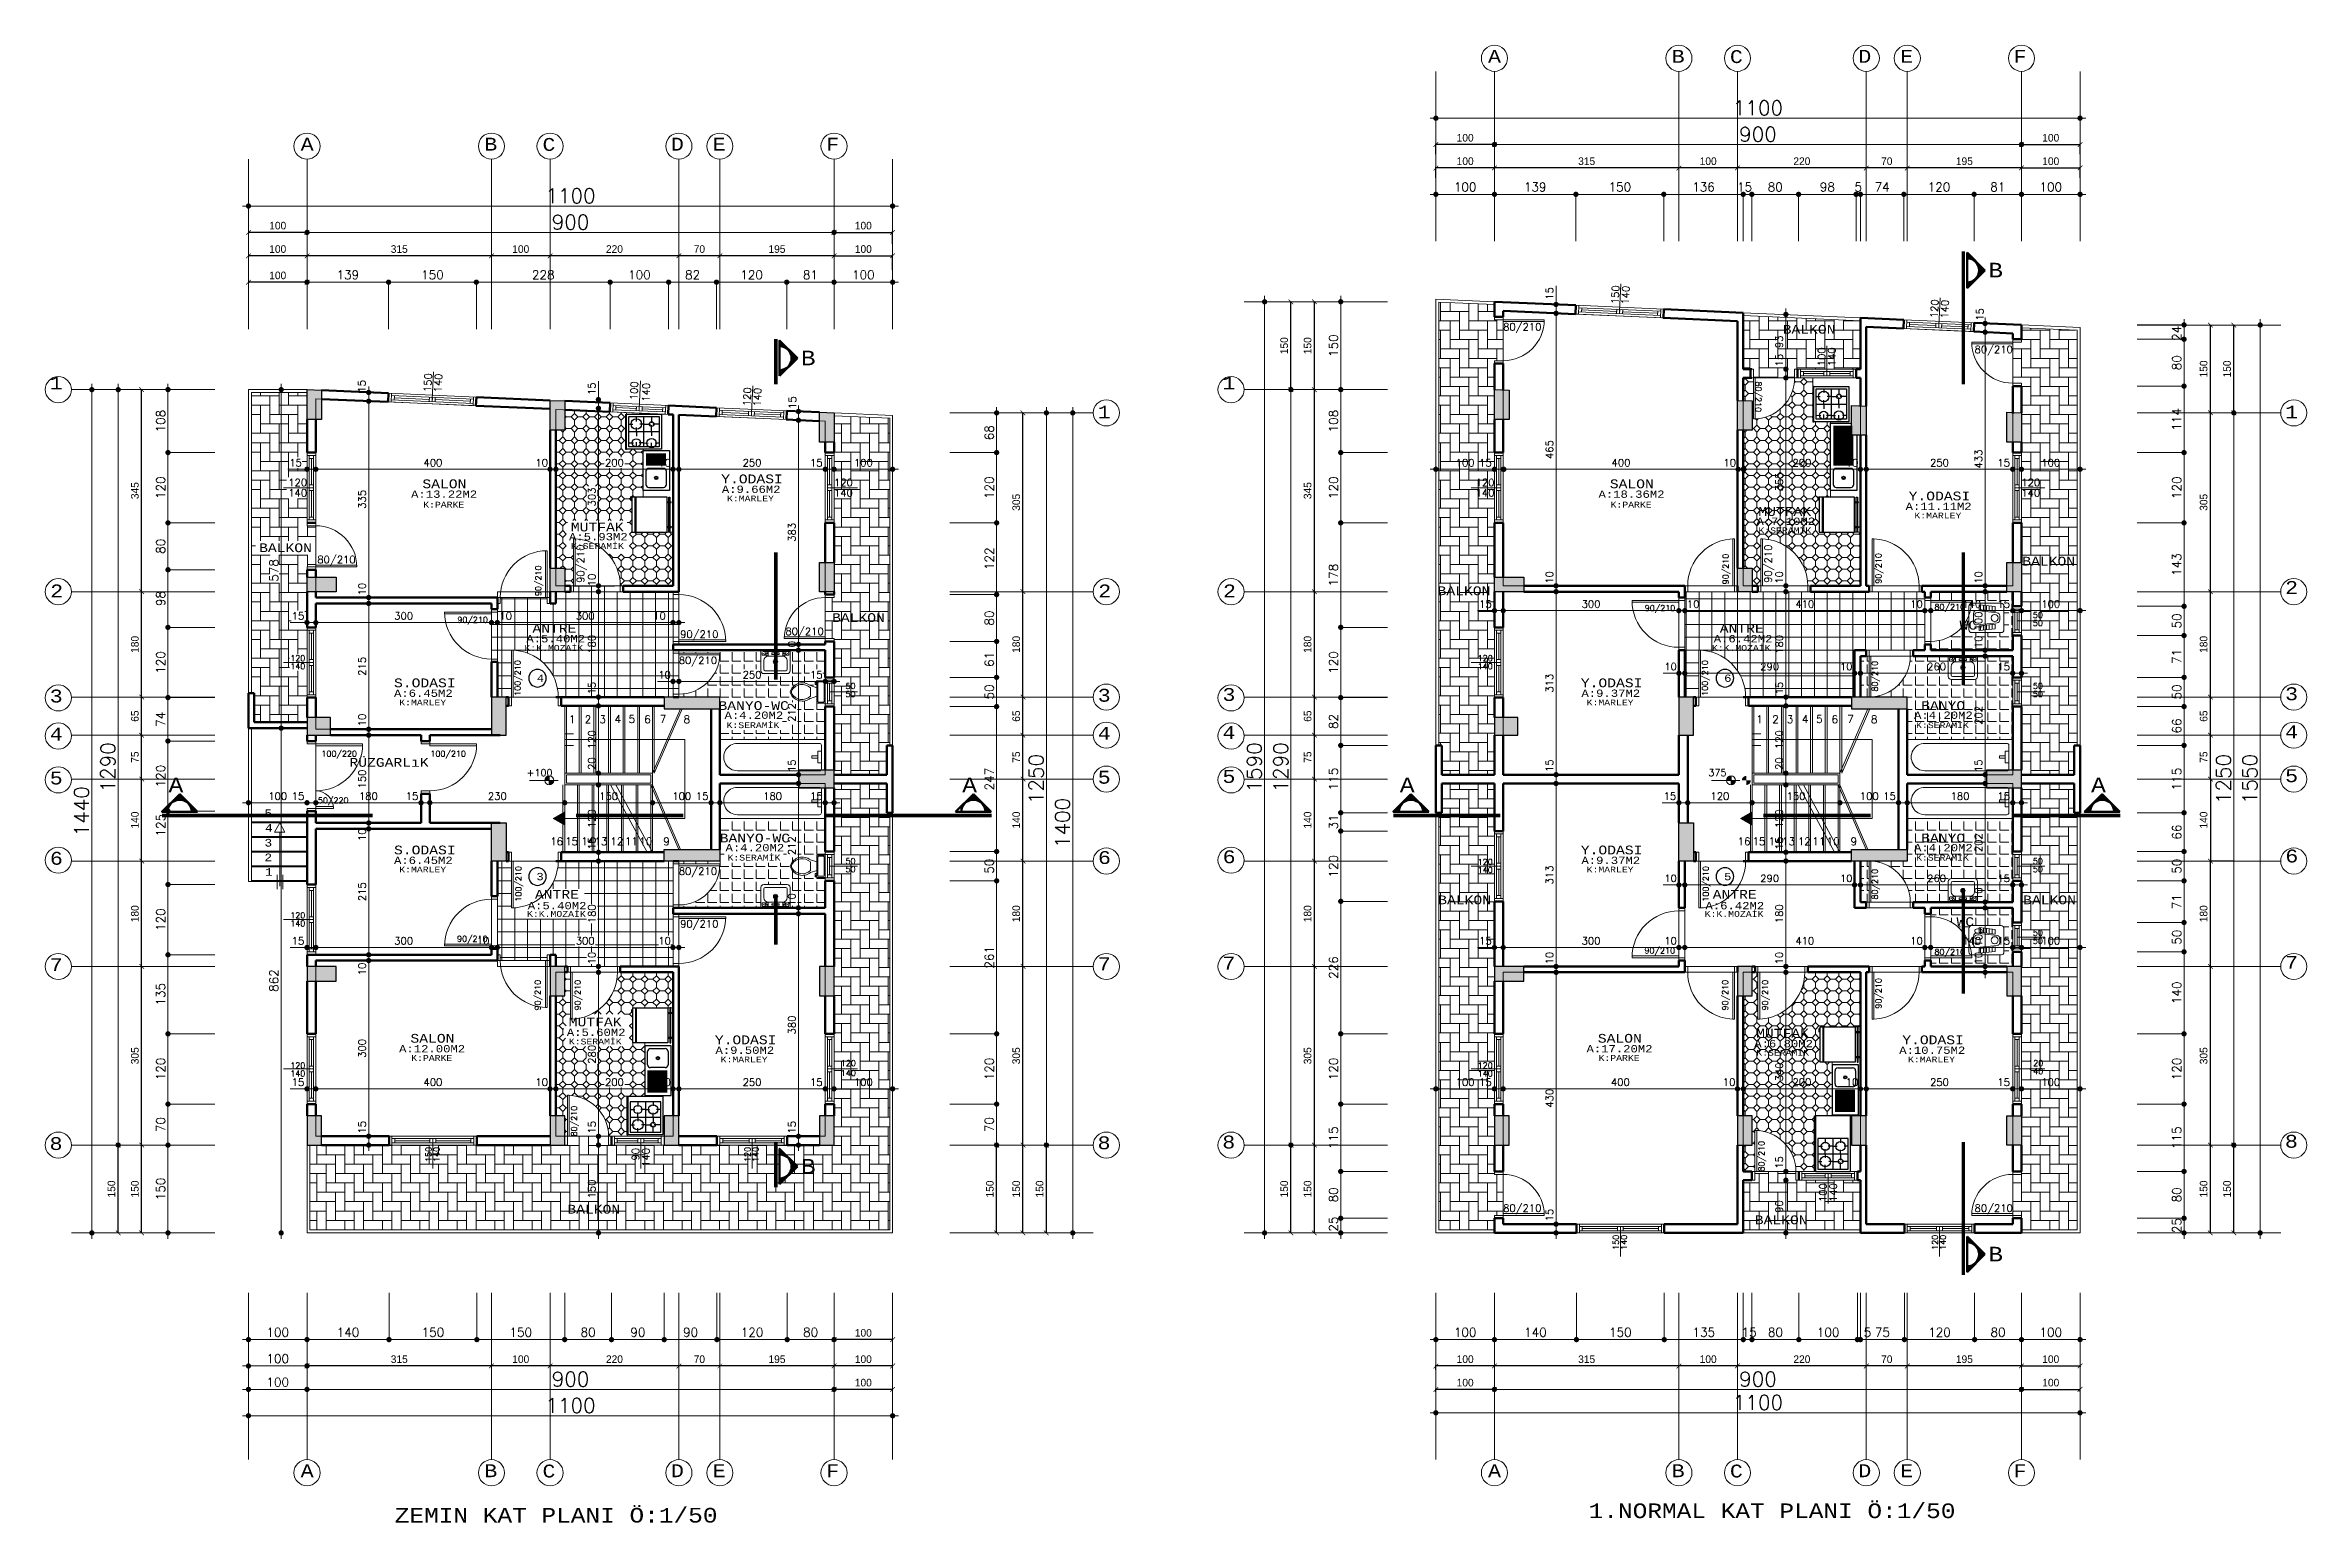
# Model space of a CAD drawing. Header units: millimetres. Extents: x 35860 to 71103, y -11298 to -8385.
# Drawn here: x 44576 to 48438, y -11268 to -8745 of the extents above; entities that cross this region are included whole.
import ezdxf
from ezdxf.enums import TextEntityAlignment as Align

# ---------------------------------------------------------------- set-up
doc = ezdxf.new("R2010")
doc.units = ezdxf.units.MM
doc.header["$MEASUREMENT"] = 0
doc.layers.get('0').update_dxf_attribs({"lineweight": 15})
doc.layers.get('Defpoints').update_dxf_attribs({"lineweight": 20})
for name, color, linetype, lineweight in [('02', 2, 'Continuous', 20), ('03_Yazı', 1, 'Continuous', 30), ('05', 4, 'Continuous', 50), ('07', 3, 'Continuous', 70), ('Aks&Tefriş', 5, 'Continuous', 20), ('Kolon', 6, 'Continuous', 30), ('Merd&Balkon', 40, 'Continuous', 20), ('Ölçü', 140, 'Continuous', 20)]:
    doc.layers.add(name, color=color, linetype=linetype, lineweight=lineweight)
doc.layers.add('Lay_X', color=45, linetype='Continuous', lineweight=13, plot=False)
doc.layers.add('M-TEF', color=63, linetype='Continuous')
doc.styles.add('0', font='txt.shx')
doc.styles.add('C', font='')
doc.styles.add('C3', font='', dxfattribs={"height": 15})
doc.styles.add('ROMANC', font='romanc', dxfattribs={"height": 0.11})
doc.styles.get('C').set_extended_font_data('Courier New Tur')
doc.styles.get('C3').set_extended_font_data('Courier New Tur')
doc.dimstyles.new('2', dxfattribs={"dimtxt": 12.5, "dimasz": 1, "dimexe": 0, "dimexo": 0, "dimgap": 5, "dimtad": 1, "dimdec": 0, "dimlfac": -1, "dimzin": 12, "dimdsep": 46, "dimtxsty": '0', "dimblk": 'DOT', "dimcen": 2.5, "dimse1": 1, "dimse2": 1, "dimclrd": 256, "dimclrt": 1, "dimadec": 0, "dimazin": 0, "dimtfac": 1, "dimtdec": 0, "dimtmove": 0, "dimatfit": 0, "dimldrblk": 'DOT', "dimfxl": 1, "dimtolj": 1, "dimtzin": 0, "dimlwd": -1, "dimarcsym": 0})
doc.dimstyles.new('3', dxfattribs={"dimtxt": 15, "dimasz": 1, "dimexe": 0.18, "dimexo": 0.0625, "dimgap": 5, "dimtad": 1, "dimdec": 0, "dimlfac": -1, "dimzin": 12, "dimdsep": 46, "dimtxsty": '0', "dimblk": 'DOT', "dimcen": 2.5, "dimse1": 1, "dimse2": 1, "dimclrd": 256, "dimclrt": 1, "dimadec": 8, "dimazin": 0, "dimtfac": 1, "dimtdec": 0, "dimtmove": 0, "dimatfit": 0, "dimldrblk": 'DOT', "dimfxl": 1, "dimtolj": 1, "dimtzin": 0, "dimlwd": -1, "dimarcsym": 0})
doc.dimstyles.new('5', dxfattribs={"dimtxt": 25, "dimasz": 1, "dimexe": 0, "dimexo": 0, "dimgap": 5, "dimtad": 1, "dimdec": 0, "dimlfac": -1, "dimzin": 12, "dimdsep": 46, "dimtxsty": '0', "dimblk": 'DOT', "dimcen": 2.5, "dimse1": 1, "dimse2": 1, "dimclrd": 256, "dimclrt": 1, "dimadec": 8, "dimazin": 0, "dimtfac": 1, "dimtdec": 0, "dimtmove": 0, "dimatfit": 0, "dimldrblk": 'DOT', "dimfxl": 1, "dimtolj": 1, "dimtzin": 0, "dimlwd": -1, "dimarcsym": 0})
doc.dimstyles.new('_VI80I', dxfattribs={"dimtxt": 15, "dimasz": 1, "dimexe": 0, "dimexo": 100, "dimgap": 5, "dimtad": 1, "dimdec": 0, "dimlfac": -1, "dimzin": 12, "dimdsep": 46, "dimtxsty": '0', "dimblk1": 'DOT80_2', "dimblk2": 'DOT80_1', "dimsah": 1, "dimcen": 2.5, "dimse1": 1, "dimse2": 1, "dimclrd": 256, "dimclrt": 1, "dimadec": 8, "dimazin": 0, "dimtfac": 1, "dimtdec": 0, "dimtmove": 0, "dimatfit": 0, "dimldrblk": 'DOT', "dimfxl": 1, "dimtolj": 1, "dimtzin": 0, "dimlwd": -1, "dimarcsym": 0})
doc.dimstyles.new('STANDART', dxfattribs={"dimtxt": 13, "dimasz": 8, "dimexe": 1.25, "dimexo": 0.625, "dimgap": 5, "dimtad": 1, "dimdec": 0, "dimrnd": 5, "dimzin": 1, "dimdsep": 46, "dimtxsty": 'Standard', "dimblk1": 'ARCHTICK', "dimblk2": 'ARCHTICK', "dimsah": 1, "dimcen": 2.5, "dimclrd": 256, "dimclre": 256, "dimclrt": 1, "dimadec": 0, "dimazin": 0, "dimtfac": 1, "dimtdec": 0, "dimtofl": 0, "dimtmove": 1, "dimatfit": 0, "dimldrblk": 'ARCHTICK', "dimfxl": 1, "dimtolj": 1, "dimtzin": 0, "dimarcsym": 0})
pattern_1 = [(0, (0, 0), (16, 16), [48, -16]), (90, (16, 0), (-16, -16), [48, -16])]
pattern_2 = [(315, (-2080.745, 5.8), (20.000006, -4e-15), [8.20244, -20.08184]), (0, (-2074.945, 0), (20, 20), [8.4, -11.6]), (45, (-2066.545, 0), (0, 20.000006), [8.20244, -20.08184]), (135, (-2060.745, 14.2), (-20.000006, 0), [8.20244, -20.08184]), (225, (-2074.945, 20), (-2e-15, -20.000006), [8.20244, -20.08184]), (270, (-2080.745, 14.2), (20, -20), [8.4, -11.6])]
pattern_3 = [(0, (-2080.745, 0), (16, 16), [48, -16]), (90, (-2064.745, 0), (-16, -16), [48, -16])]
pattern_4 = [(0, (-2080.745, 0), (0, 20.625), [15, -5.625]), (90, (-2080.745, 0), (-20.625, 1e-15), [15, -5.625])]

msp = doc.modelspace()

# ---------------------------------------------------------------- texts
at = {"layer": '03_Yazı'}
for s, height, style, p in [('A', 22, 'C', (47040.2, -8775.2)), ('B', 22, 'C', (47353.9, -8775.2)), ('C', 22, 'C', (47453.2, -8775.7)), ('D', 22, 'C', (47672.6, -8775.2)), ('E', 22, 'C', (47743.9, -8775.2)), ('F', 22, 'C', (47937.6, -8775.2)), ('A', 22, 'C', (45012.6, -8925.2)), ('B', 22, 'C', (45326.3, -8925.2)), ('C', 22, 'C', (45425.5, -8925.7)), ('D', 22, 'C', (45644.9, -8925.2)), ('E', 22, 'C', (45716.3, -8925.2)), ('F', 22, 'C', (45909.9, -8925.2)), ('B', 25, 'C', (47894.5, -9141.8)), ('B', 25, 'C', (45866.8, -9291.8)), ('1', 22, 'C', (44583.9, -9332.9)), ('1', 22, 'C', (46586.5, -9332.9)), ('1', 22, 'C', (46373.5, -9382.6)), ('1', 22, 'C', (48401.2, -9382.6)), ('2', 22, 'C', (44584.9, -9688.2)), ('2', 22, 'C', (46374.6, -9688.2)), ('2', 22, 'C', (46587.6, -9688.2)), ('2', 22, 'C', (48401.3, -9682.3)), ('90/210', 10, 'ROMANC', (45280.1, -9731.4)), ('90/210', 10, 'ROMANC', (47307.7, -9711.4)), ('80/210', 10, 'ROMANC', (47802.5, -9709.5)), ('50', 10, 'ROMANC', (47970.7, -9723.3)), ('50', 10, 'ROMANC', (47970.7, -9737)), ('120', 10, 'ROMANC', (44994.8, -9797)), ('140', 10, 'ROMANC', (44994.8, -9810.8)), ('120', 10, 'ROMANC', (47022.4, -9797)), ('140', 10, 'ROMANC', (47022.4, -9810.8)), ('3', 22, 'C', (44584.1, -9867.6)), ('50', 10, 'ROMANC', (45943, -9844.4)), ('3', 22, 'C', (46373.7, -9866.3)), ('3', 22, 'C', (46586.7, -9865)), ('50', 10, 'ROMANC', (47970.7, -9844.4)), ('3', 22, 'C', (48401.3, -9863.7)), ('50', 10, 'ROMANC', (45943, -9858.2)), ('50', 10, 'ROMANC', (47970.7, -9858.2)), ('4', 22, 'C', (44584.1, -9932.6)), ('1', 13, '0', (45470.7, -9902.7)), ('2', 13, '0', (45497.6, -9902.9)), ('3', 13, '0', (45522.7, -9902.9)), ('4', 13, '0', (45548.6, -9902.5)), ('5', 13, '0', (45572.7, -9902.5)), ('6', 13, '0', (45599.2, -9902.9)), ('7', 13, '0', (45625.7, -9902.5)), ('8', 13, '0', (45666.5, -9902.9)), ('4', 22, 'C', (46373.7, -9931.3)), ('4', 22, 'C', (46586.7, -9930)), ('1', 13, '0', (47498.3, -9902.7)), ('2', 13, '0', (47525.3, -9902.9)), ('3', 13, '0', (47550.3, -9902.9)), ('4', 13, '0', (47576.2, -9902.5)), ('5', 13, '0', (47600.4, -9902.5)), ('6', 13, '0', (47626.8, -9902.9)), ('7', 13, '0', (47653.4, -9902.5)), ('8', 13, '0', (47694.1, -9902.9)), ('4', 22, 'C', (48401.3, -9928.7)), ('100/220', 10, 'ROMANC', (45047.9, -9960.1)), ('100/210', 10, 'ROMANC', (45234, -9960.1)), ('5', 22, 'C', (44584.1, -10007.6)), ('A ', 25, 'C', (44787, -10020.8)), ('A ', 25, 'C', (46142.3, -10020.8)), ('5', 22, 'C', (46373.7, -10006.3)), ('5', 22, 'C', (46586.7, -10005)), ('A ', 25, 'C', (46889.6, -10020.8)), ('A ', 25, 'C', (48070, -10020.8)), ('5', 22, 'C', (48401.3, -10003.7)), ('50/220', 10, 'ROMANC', (45042, -10039.7)), ('5', 13, 'C', (44950.8, -10063.2)), ('4', 13, 'C', (44951.7, -10088.2)), ('3', 13, 'C', (44950.8, -10113.6)), ('16', 13, '0', (45438.6, -10111.4)), ('15', 13, '0', (45464.1, -10111.2)), ('14', 13, '0', (45491.4, -10111.2)), ('13', 13, '0', (45514.3, -10111.4)), ('12', 13, '0', (45541.4, -10111.4)), ('11', 13, '0', (45566.2, -10111.2)), ('10', 13, '0', (45590.7, -10111.4)), ('9', 13, '0', (45631.5, -10111.4)), ('16', 13, '0', (47466.2, -10111.4)), ('15', 13, '0', (47491.7, -10111.2)), ('14', 13, '0', (47519.1, -10111.2)), ('13', 13, '0', (47542, -10111.4)), ('12', 13, '0', (47569.1, -10111.4)), ('11', 13, '0', (47593.9, -10111.2)), ('10', 13, '0', (47618.3, -10111.4)), ('9', 13, '0', (47659.2, -10111.4)), ('6', 22, 'C', (44584.4, -10144.7)), ('2', 13, 'C', (44950.7, -10138.6)), ('1', 13, 'C', (44951.8, -10163.4)), ('50', 10, 'ROMANC', (45943, -10143.5)), ('50', 10, 'ROMANC', (45943, -10157.3)), ('6', 22, 'C', (46374.1, -10143.4)), ('6', 22, 'C', (46587, -10142.1)), ('120', 10, 'ROMANC', (47022.4, -10144.9)), ('140', 10, 'ROMANC', (47022.4, -10158.7)), ('50', 10, 'ROMANC', (47970.7, -10143.5)), ('50', 10, 'ROMANC', (47970.7, -10157.3)), ('6', 22, 'C', (48401.7, -10140.8)), ('120', 10, 'ROMANC', (44994.8, -10236.1)), ('140', 10, 'ROMANC', (44994.8, -10249.9)), ('90/210', 10, 'ROMANC', (45279.5, -10276.2)), ('50', 10, 'ROMANC', (47970.7, -10265.9)), ('50', 10, 'ROMANC', (47970.7, -10279.7)), ('7', 22, 'C', (44584.2, -10326.3)), ('7', 22, 'C', (46373.8, -10325)), ('7', 22, 'C', (46586.7, -10323.6)), ('90/210', 10, 'ROMANC', (47307.2, -10296.2)), ('80/210', 10, 'ROMANC', (47802.5, -10298.6)), ('7', 22, 'C', (48401.4, -10322.3)), ('120', 10, 'ROMANC', (44994.8, -10492.5)), ('140', 10, 'ROMANC', (44994.8, -10506.3)), ('120', 10, 'ROMANC', (45934.9, -10488.5)), ('140', 10, 'ROMANC', (45934.9, -10505.4)), ('120', 10, 'ROMANC', (47022.4, -10492.5)), ('140', 10, 'ROMANC', (47022.4, -10506.3)), ('120', 10, 'ROMANC', (47962.6, -10488.5)), ('140', 10, 'ROMANC', (47962.6, -10502.3)), ('8', 22, 'C', (44583.8, -10631.8)), ('8', 22, 'C', (46373.4, -10630.5)), ('8', 22, 'C', (46586.4, -10629.2)), ('8', 22, 'C', (48401, -10627.9)), ('B', 25, 'C', (45866.8, -10672.1)), ('B', 25, 'C', (47894.5, -10822.1)), ('A', 22, 'C', (45012.6, -11190.5)), ('B', 22, 'C', (45326.3, -11190.5)), ('C', 22, 'C', (45425.5, -11191)), ('D', 22, 'C', (45644.9, -11190.5)), ('E', 22, 'C', (45716.3, -11190.5)), ('F', 22, 'C', (45909.9, -11190.5)), ('A', 22, 'C', (47040.2, -11190.5)), ('B', 22, 'C', (47353.9, -11190.5)), ('C', 22, 'C', (47453.2, -11191)), ('D', 22, 'C', (47672.6, -11190.5)), ('E', 22, 'C', (47743.9, -11190.5)), ('F', 22, 'C', (47937.6, -11190.5)), ('ZEMIN KAT PLANI Ö:1/50', 25, 'C', (45173.2, -11268)), ('1.NORMAL KAT PLANI Ö:1/50', 25, 'C', (47212, -11260.4))]:
    msp.add_text(s, height=height, dxfattribs=dict(at, style=style)).set_placement(p)
at = {"layer": '03_Yazı', "style": 'C3'}
for s, p in [('BALKON', (47588.4, -9230.4)), ('BALKON', (44986.7, -9603.4)), ('BALKON', (47997.6, -9626.3)), ('BALKON', (46999.1, -9676.9)), ('BALKON', (45965.1, -9722.7)), ('WC', (47860.4, -9735.6)), ('BALKON', (47000.2, -10204.7)), ('BALKON', (47999.1, -10204.7)), ('WC', (47855.2, -10241.9)), ('BALKON', (45513.1, -10732.9)), ('BALKON', (47540.8, -10751.1))]:
    msp.add_text(s, height=15, dxfattribs=at).set_placement(p, align=Align.MIDDLE_CENTER)
at = {"layer": '03_Yazı', "style": 'ROMANC'}
for s, rotation, p in [('80/210', 269.365, (47497.2, -9319.4)), ('90/210', 90, (47450.9, -9665.9)), ('90/210', 90, (47450.9, -9665.9)), ('90/210', 90, (47450.9, -9665.9)), ('90/210', 90, (47711.9, -9664.8)), ('90/210', 90, (47711.9, -9664.8)), ('90/210', 90, (47711.9, -9664.8)), ('90/210', 90, (45423.3, -9685.9)), ('90/210', 90, (45423.3, -9685.9)), ('90/210', 90, (45423.3, -9685.9)), ('100/210', 90, (45388, -9856.3)), ('100/210', 90, (47415.6, -9856.3)), ('80/210', 90, (47705.6, -9849)), ('100/210', 90, (45389.3, -10207.8)), ('100/210', 90, (47416.9, -10207.8)), ('80/210', 90, (47705.6, -10204.2)), ('90/210', 90, (45422.3, -10393.6)), ('90/210', 90, (45422.3, -10393.6)), ('90/210', 90, (45422.3, -10393.6)), ('90/210', 90, (45490.6, -10393.6)), ('90/210', 90, (45490.6, -10393.6)), ('90/210', 90, (45490.6, -10393.6)), ('90/210', 90, (47450, -10393.6)), ('90/210', 90, (47450, -10393.6)), ('90/210', 90, (47450, -10393.6)), ('90/210', 90, (47518.2, -10393.6)), ('90/210', 90, (47518.2, -10393.6)), ('90/210', 90, (47518.2, -10393.6)), ('90/210', 90, (47712, -10390.5)), ('90/210', 90, (47712, -10390.5)), ('90/210', 90, (47712, -10390.5)), ('80/210', 90, (45484.4, -10608.6)), ('80/210', 90, (47512, -10668.6)), ('150', 90, (45235.9, -10652.3)), ('140', 90, (45249.6, -10652.3)), ('120', 90, (45780.7, -10652.3)), ('140', 90, (45794.4, -10652.3)), ('150', 90, (47263.5, -10802.3)), ('140', 90, (47277.3, -10802.3)), ('120', 90, (47808.3, -10802.3)), ('140', 90, (47822.1, -10802.3))]:
    msp.add_text(s, height=10, rotation=rotation, dxfattribs=at).set_placement(p)
at = {"layer": '03_Yazı', "color": 4, "style": 'ROMANC'}
for s, p in [('+100', (45398.4, -9993.4)), ('375', (47416.5, -9993.4))]:
    msp.add_text(s, height=12, dxfattribs=at).set_placement(p)
at = {"layer": '03_Yazı', "style": '0'}
for s, p in [('90', (45590.8, -10628.4)), ('140', (45608.4, -10628.4))]:
    msp.add_text(s, height=12.5, rotation=90, dxfattribs=at).set_placement(p, align=Align.RIGHT)
at = {"layer": '03_Yazı', "style": 'C', "flags": 12}
for tag, text, height, p in [('SALON', 'SALON', 15, (45258, -9494.2)), ('Y.ODASI', 'Y.ODASI', 15, (45783.3, -9485.8)), ('SALON', 'SALON', 15, (47285.7, -9494.2)), ('K:PARKE', 'K:PARKE', 10, (45256.8, -9529.8)), ('K:MARLEY', 'K:MARLEY', 10, (45780.7, -9519.3)), ('K:PARKE', 'K:PARKE', 10, (47284.5, -9529.8)), ('MUTFAK', 'MUTFAK', 15, (47546.8, -9541.5)), ('Y.ODASI', 'Y.ODASI', 15, (47811, -9515)), ('MUTFAK', 'MUTFAK', 15, (45519.1, -9568)), ('K:SERAMİK', 'K:SERAMİK', 10, (47547, -9573.8)), ('K:MARLEY', 'K:MARLEY', 10, (47808.4, -9548.4)), ('K:SERAMİK', 'K:SERAMİK', 10, (45519.3, -9600.3)), ('K:K.MOZAİK', 'K:K.MOZAİK', 10, (45444.8, -9774.5)), ('ANTRE', 'ANTRE', 15, (45445.9, -9741)), ('K:K.MOZAİK', 'K:K.MOZAİK', 10, (47472.5, -9774.5)), ('ANTRE', 'ANTRE', 15, (47473.5, -9741)), ('S.ODASI', 'Y.ODASI', 15, (45224.6, -9834.1)), ('Y.ODASI', 'Y.ODASI', 15, (47251.2, -9834.1)), ('K:MARLEY', 'K:MARLEY', 10, (45221, -9867.6)), ('BANYO-WC', 'BANYO', 15, (45786.1, -9872.9)), ('K:MARLEY', 'K:MARLEY', 10, (47248.6, -9867.6)), ('BANYO', 'BANYO', 15, (47817.4, -9872.9)), ('K:SERAMİK', 'K:SERAMİK', 10, (45784.9, -9906.4)), ('K:SERAMİK', 'K:SERAMİK', 10, (47816.2, -9906.4)), ('RÜZGARLıK', 'Y.ODASI', 15, (45163.5, -9969.9)), ('S.ODASI', 'Y.ODASI', 15, (45224.6, -10119.5)), ('BANYO-WC', 'BANYO', 15, (45788.2, -10099.1)), ('Y.ODASI', 'Y.ODASI', 15, (47251.2, -10119.5)), ('BANYO', 'BANYO', 15, (47817.4, -10099.1)), ('K:MARLEY', 'K:MARLEY', 10, (45221, -10152.9)), ('K:SERAMİK', 'K:SERAMİK', 10, (45786.6, -10132.6)), ('K:MARLEY', 'K:MARLEY', 10, (47248.6, -10152.9)), ('K:SERAMİK', 'K:SERAMİK', 10, (47816.2, -10132.6)), ('ANTRE', 'ANTRE', 15, (45450.2, -10195.2)), ('ANTRE', 'ANTRE', 15, (47461.4, -10195.2)), ('K:K.MOZAİK', 'K:K.MOZAİK', 10, (45449.2, -10228.7)), ('K:K.MOZAİK', 'K:K.MOZAİK', 10, (47460.3, -10228.7)), ('MUTFAK', 'MUTFAK', 15, (45515.4, -10413.1)), ('MUTFAK', 'MUTFAK', 15, (47543.1, -10432.4)), ('SALON', 'SALON', 15, (45237.6, -10441.1)), ('K:SERAMİK', 'K:SERAMİK', 10, (45515.6, -10446.6)), ('Y.ODASI', 'Y.ODASI', 15, (45772.4, -10443.7)), ('SALON', 'SALON', 15, (47265.2, -10441.1)), ('K:SERAMİK', 'K:SERAMİK', 10, (47543.3, -10465.8)), ('Y.ODASI', 'Y.ODASI', 15, (47800.1, -10443.7)), ('K:PARKE', 'K:PARKE', 10, (45236.3, -10474.6)), ('K:MARLEY', 'K:MARLEY', 10, (45769.8, -10477.2)), ('K:PARKE', 'K:PARKE', 10, (47264, -10474.6)), ('K:MARLEY', 'K:MARLEY', 10, (47797.5, -10477.2))]:
    msp.add_attdef(tag, text=text, height=height, dxfattribs=at).set_placement(p, align=Align.MIDDLE_CENTER)
at = {"layer": '03_Yazı', "style": 'C'}
for tag, p in [('A:9.66M2', (45781.9, -9503.6)), ('A:13.22M2', (45257.5, -9511.9)), ('A:18.36M2', (47285.2, -9511.9)), ('A:11.11M2', (47809.6, -9532.7)), ('A:7.10M2', (47548.6, -9558.1)), ('A:5.93M2', (45520.9, -9584.5)), ('A:5.40M2', (45448.1, -9758.7)), ('A:6.42M2', (47475.7, -9758.7)), ('A:6.45M2', (45222.1, -9851.8)), ('A:9.37M2', (47249.8, -9851.8)), ('A:4.20M2', (45786.5, -9889.3)), ('A:4.20M2', (47817.8, -9889.3)), ('A:4.20M2', (45788.2, -10115.5)), ('A:4.20M2', (47817.8, -10115.5)), ('A:6.45M2', (45222.1, -10137.2)), ('A:9.37M2', (47249.8, -10137.2)), ('A:5.40M2', (45450.5, -10214.5)), ('A:6.42M2', (47461.6, -10214.5)), ('A:5.60M2', (45517.2, -10430.9)), ('A:12.00M2', (45237, -10458.9)), ('A:9.50M2', (45771, -10461.4)), ('A:17.20M2', (47264.7, -10458.9)), ('A:6.80M2', (47544.9, -10450.1)), ('A:10.75M2', (47798.7, -10461.4))]:
    msp.add_attdef(tag, text='A:10.00m2', height=12.5, dxfattribs=at).set_placement(p, align=Align.MIDDLE_CENTER)

# ---------------------------------------------------------------- blocks, each defined once
blk = doc.blocks.new('DOT')
at = {"color": 0}
blk.add_line((-10, 0), (10, 0), dxfattribs=at)
at = {"color": 0, "const_width": 4.5}
blk.add_lwpolyline([(-2.25, 0, 1), (2.25, 0, 1)], format="xyb", close=True, dxfattribs=at)
blk = doc.blocks.new('*D149')
at = {"layer": 'Aks&Tefriş', "transparency": 16777216}
blk.add_line((45922.4, -11040.6), (45024.4, -11040.6), dxfattribs=at)
at = {"layer": 'Defpoints', "color": 0, "transparency": 16777216}
for p in [(45023.4, -11040.6), (45023.4, -11040.6), (45923.4, -11040.6)]:
    blk.add_point(p, dxfattribs=at)
at = {"layer": 'Aks&Tefriş', "transparency": 16777216, "rotation": 180}
blk.add_blockref('DOT', (45023.4, -11040.6), dxfattribs=at)
at = {"layer": 'Aks&Tefriş', "transparency": 16777216}
blk.add_blockref('DOT', (45923.4, -11040.6), dxfattribs=at)
at = {"layer": 'Aks&Tefriş', "color": 1, "transparency": 16777216, "insert": (45473.4, -11023.1), "char_height": 25, "attachment_point": 5, "style": '0'}
blk.add_mtext('\\A1;900', dxfattribs=at)
blk = doc.blocks.new('_ARCHTICK')
at = {"color": 0, "linetype": 'ByBlock', "const_width": 0.15}
blk.add_lwpolyline([(-0.5, -0.5), (0.5, 0.5)], dxfattribs=at)
blk = doc.blocks.new('*D150')
at = {"layer": 'Aks&Tefriş', "lineweight": -2, "transparency": 16777216}
for p, q in [((45728.4, -11000), (45728.4, -10999.4)), ((45923.4, -11000.6), (45728.4, -11000.6))]:
    blk.add_line(p, q, dxfattribs=at)
at = {"layer": 'Defpoints', "color": 0, "transparency": 16777216}
for p in [(45728.4, -11000.6), (45728.4, -11000.6), (45923.4, -11000.6)]:
    blk.add_point(p, dxfattribs=at)
at = {"layer": 'Aks&Tefriş', "lineweight": -2, "transparency": 16777216, "xscale": 8, "yscale": 8, "zscale": 8, "rotation": 180}
blk.add_blockref('_ARCHTICK', (45728.4, -11000.6), dxfattribs=at)
at = {"layer": 'Aks&Tefriş', "lineweight": -2, "transparency": 16777216, "xscale": 8, "yscale": 8, "zscale": 8}
blk.add_blockref('_ARCHTICK', (45923.4, -11000.6), dxfattribs=at)
at = {"layer": 'Aks&Tefriş', "color": 1, "transparency": 16777216, "insert": (45825.9, -10989.1), "char_height": 13, "attachment_point": 5}
blk.add_mtext('\\A1;195', dxfattribs=at)
blk = doc.blocks.new('*D151')
at = {"layer": 'Aks&Tefriş', "lineweight": -2, "transparency": 16777216}
for p, q in [((45658.4, -11000), (45658.4, -10999.4)), ((45728.4, -11000.6), (45658.4, -11000.6))]:
    blk.add_line(p, q, dxfattribs=at)
at = {"layer": 'Defpoints', "color": 0, "transparency": 16777216}
for p in [(45658.4, -11000.6), (45658.4, -11000.6), (45728.4, -11000.6)]:
    blk.add_point(p, dxfattribs=at)
at = {"layer": 'Aks&Tefriş', "lineweight": -2, "transparency": 16777216, "xscale": 8, "yscale": 8, "zscale": 8, "rotation": 180}
blk.add_blockref('_ARCHTICK', (45658.4, -11000.6), dxfattribs=at)
at = {"layer": 'Aks&Tefriş', "lineweight": -2, "transparency": 16777216, "xscale": 8, "yscale": 8, "zscale": 8}
blk.add_blockref('_ARCHTICK', (45728.4, -11000.6), dxfattribs=at)
at = {"layer": 'Aks&Tefriş', "color": 1, "transparency": 16777216, "insert": (45693.4, -10989.1), "char_height": 13, "attachment_point": 5}
blk.add_mtext('\\A1;70', dxfattribs=at)
blk = doc.blocks.new('*D152')
at = {"layer": 'Aks&Tefriş', "lineweight": -2, "transparency": 16777216}
for p, q in [((45438.4, -11000), (45438.4, -10999.4)), ((45658.4, -11000.6), (45438.4, -11000.6))]:
    blk.add_line(p, q, dxfattribs=at)
at = {"layer": 'Defpoints', "color": 0, "transparency": 16777216}
for p in [(45438.4, -11000.6), (45438.4, -11000.6), (45658.4, -11000.6)]:
    blk.add_point(p, dxfattribs=at)
at = {"layer": 'Aks&Tefriş', "lineweight": -2, "transparency": 16777216, "xscale": 8, "yscale": 8, "zscale": 8, "rotation": 180}
blk.add_blockref('_ARCHTICK', (45438.4, -11000.6), dxfattribs=at)
at = {"layer": 'Aks&Tefriş', "lineweight": -2, "transparency": 16777216, "xscale": 8, "yscale": 8, "zscale": 8}
blk.add_blockref('_ARCHTICK', (45658.4, -11000.6), dxfattribs=at)
at = {"layer": 'Aks&Tefriş', "color": 1, "transparency": 16777216, "insert": (45548.4, -10989.1), "char_height": 13, "attachment_point": 5}
blk.add_mtext('\\A1;220', dxfattribs=at)
blk = doc.blocks.new('*D153')
at = {"layer": 'Aks&Tefriş', "lineweight": -2, "transparency": 16777216}
for p, q in [((45338.4, -11000), (45338.4, -10999.4)), ((45438.4, -11000.6), (45338.4, -11000.6))]:
    blk.add_line(p, q, dxfattribs=at)
at = {"layer": 'Defpoints', "color": 0, "transparency": 16777216}
for p in [(45338.4, -11000.6), (45338.4, -11000.6), (45438.4, -11000.6)]:
    blk.add_point(p, dxfattribs=at)
at = {"layer": 'Aks&Tefriş', "lineweight": -2, "transparency": 16777216, "xscale": 8, "yscale": 8, "zscale": 8, "rotation": 180}
blk.add_blockref('_ARCHTICK', (45338.4, -11000.6), dxfattribs=at)
at = {"layer": 'Aks&Tefriş', "lineweight": -2, "transparency": 16777216, "xscale": 8, "yscale": 8, "zscale": 8}
blk.add_blockref('_ARCHTICK', (45438.4, -11000.6), dxfattribs=at)
at = {"layer": 'Aks&Tefriş', "color": 1, "transparency": 16777216, "insert": (45388.4, -10989.1), "char_height": 13, "attachment_point": 5}
blk.add_mtext('\\A1;100', dxfattribs=at)
blk = doc.blocks.new('*D154')
at = {"layer": 'Aks&Tefriş', "lineweight": -2, "transparency": 16777216}
for p, q in [((45023.4, -11000), (45023.4, -10999.4)), ((45338.4, -11000.6), (45023.4, -11000.6))]:
    blk.add_line(p, q, dxfattribs=at)
at = {"layer": 'Defpoints', "color": 0, "transparency": 16777216}
for p in [(45023.4, -11000.6), (45023.4, -11000.6), (45338.4, -11000.6)]:
    blk.add_point(p, dxfattribs=at)
at = {"layer": 'Aks&Tefriş', "lineweight": -2, "transparency": 16777216, "xscale": 8, "yscale": 8, "zscale": 8, "rotation": 180}
blk.add_blockref('_ARCHTICK', (45023.4, -11000.6), dxfattribs=at)
at = {"layer": 'Aks&Tefriş', "lineweight": -2, "transparency": 16777216, "xscale": 8, "yscale": 8, "zscale": 8}
blk.add_blockref('_ARCHTICK', (45338.4, -11000.6), dxfattribs=at)
at = {"layer": 'Aks&Tefriş', "color": 1, "transparency": 16777216, "insert": (45180.9, -10989.1), "char_height": 13, "attachment_point": 5}
blk.add_mtext('\\A1;315', dxfattribs=at)
blk = doc.blocks.new('*D164')
at = {"layer": 'Aks&Tefriş', "transparency": 16777216}
blk.add_line((46286, -9374.1), (46286, -10622.4), dxfattribs=at)
at = {"layer": 'Defpoints', "color": 0, "transparency": 16777216}
for p in [(46286, -9373.1), (46286, -10623.4), (46286, -10623.4)]:
    blk.add_point(p, dxfattribs=at)
at = {"layer": 'Aks&Tefriş', "transparency": 16777216}
for p, rotation in [((46286, -9373.1), 90), ((46286, -10623.4), 270)]:
    blk.add_blockref('DOT', p, dxfattribs=dict(at, rotation=rotation))
at = {"layer": 'Aks&Tefriş', "color": 1, "transparency": 16777216, "insert": (46268.5, -9998.3), "char_height": 25, "attachment_point": 5, "rotation": 90, "style": '0'}
blk.add_mtext('\\A1;1250', dxfattribs=at)
blk = doc.blocks.new('*D165')
at = {"layer": 'Aks&Tefriş', "lineweight": -2, "transparency": 16777216}
for p, q in [((46245.4, -10623.4), (46244.8, -10623.4)), ((46246, -10773.4), (46246, -10623.4)), ((46245.4, -10773.4), (46244.8, -10773.4))]:
    blk.add_line(p, q, dxfattribs=at)
at = {"layer": 'Defpoints', "color": 0, "transparency": 16777216}
for p in [(46246, -10623.4), (46246, -10623.4), (46246, -10773.4)]:
    blk.add_point(p, dxfattribs=at)
at = {"layer": 'Aks&Tefriş', "lineweight": -2, "transparency": 16777216, "xscale": 8, "yscale": 8, "zscale": 8}
for p, rotation in [((46246, -10623.4), 90), ((46246, -10773.4), 270)]:
    blk.add_blockref('_ARCHTICK', p, dxfattribs=dict(at, rotation=rotation))
at = {"layer": 'Aks&Tefriş', "color": 1, "transparency": 16777216, "insert": (46234.5, -10698.4), "char_height": 13, "attachment_point": 5, "rotation": 90}
blk.add_mtext('\\A1;150', dxfattribs=at)
blk = doc.blocks.new('*D166')
at = {"layer": 'Aks&Tefriş', "lineweight": -2, "transparency": 16777216}
for p, q in [((46245.4, -10318.4), (46244.8, -10318.4)), ((46246, -10623.4), (46246, -10318.4))]:
    blk.add_line(p, q, dxfattribs=at)
at = {"layer": 'Defpoints', "color": 0, "transparency": 16777216}
for p in [(46246, -10318.4), (46246, -10318.4), (46246, -10623.4)]:
    blk.add_point(p, dxfattribs=at)
at = {"layer": 'Aks&Tefriş', "lineweight": -2, "transparency": 16777216, "xscale": 8, "yscale": 8, "zscale": 8}
for p, rotation in [((46246, -10318.4), 90), ((46246, -10623.4), 270)]:
    blk.add_blockref('_ARCHTICK', p, dxfattribs=dict(at, rotation=rotation))
at = {"layer": 'Aks&Tefriş', "color": 1, "transparency": 16777216, "insert": (46234.5, -10470.9), "char_height": 13, "attachment_point": 5, "rotation": 90}
blk.add_mtext('\\A1;305', dxfattribs=at)
blk = doc.blocks.new('*D167')
at = {"layer": 'Aks&Tefriş', "lineweight": -2, "transparency": 16777216}
for p, q in [((46245.4, -10138.4), (46244.8, -10138.4)), ((46246, -10318.4), (46246, -10138.4))]:
    blk.add_line(p, q, dxfattribs=at)
at = {"layer": 'Defpoints', "color": 0, "transparency": 16777216}
for p in [(46246, -10138.4), (46246, -10138.4), (46246, -10318.4)]:
    blk.add_point(p, dxfattribs=at)
at = {"layer": 'Aks&Tefriş', "lineweight": -2, "transparency": 16777216, "xscale": 8, "yscale": 8, "zscale": 8}
for p, rotation in [((46246, -10138.4), 90), ((46246, -10318.4), 270)]:
    blk.add_blockref('_ARCHTICK', p, dxfattribs=dict(at, rotation=rotation))
at = {"layer": 'Aks&Tefriş', "color": 1, "transparency": 16777216, "insert": (46234.5, -10228.4), "char_height": 13, "attachment_point": 5, "rotation": 90}
blk.add_mtext('\\A1;180', dxfattribs=at)
blk = doc.blocks.new('*D168')
at = {"layer": 'Aks&Tefriş', "lineweight": -2, "transparency": 16777216}
for p, q in [((46245.4, -9923.4), (46244.8, -9923.4)), ((46246, -9998.4), (46246, -9923.4))]:
    blk.add_line(p, q, dxfattribs=at)
at = {"layer": 'Defpoints', "color": 0, "transparency": 16777216}
for p in [(46246, -9923.4), (46246, -9923.4), (46246, -9998.4)]:
    blk.add_point(p, dxfattribs=at)
at = {"layer": 'Aks&Tefriş', "lineweight": -2, "transparency": 16777216, "xscale": 8, "yscale": 8, "zscale": 8}
for p, rotation in [((46246, -9923.4), 90), ((46246, -9998.4), 270)]:
    blk.add_blockref('_ARCHTICK', p, dxfattribs=dict(at, rotation=rotation))
at = {"layer": 'Aks&Tefriş', "color": 1, "transparency": 16777216, "insert": (46234.5, -9960.9), "char_height": 13, "attachment_point": 5, "rotation": 90}
blk.add_mtext('\\A1;75', dxfattribs=at)
blk = doc.blocks.new('*D169')
at = {"layer": 'Aks&Tefriş', "lineweight": -2, "transparency": 16777216}
for p, q in [((46245.4, -9678.4), (46244.8, -9678.4)), ((46246, -9858.4), (46246, -9678.4))]:
    blk.add_line(p, q, dxfattribs=at)
at = {"layer": 'Defpoints', "color": 0, "transparency": 16777216}
for p in [(46246, -9678.4), (46246, -9678.4), (46246, -9858.4)]:
    blk.add_point(p, dxfattribs=at)
at = {"layer": 'Aks&Tefriş', "lineweight": -2, "transparency": 16777216, "xscale": 8, "yscale": 8, "zscale": 8}
for p, rotation in [((46246, -9678.4), 90), ((46246, -9858.4), 270)]:
    blk.add_blockref('_ARCHTICK', p, dxfattribs=dict(at, rotation=rotation))
at = {"layer": 'Aks&Tefriş', "color": 1, "transparency": 16777216, "insert": (46234.5, -9768.4), "char_height": 13, "attachment_point": 5, "rotation": 90}
blk.add_mtext('\\A1;180', dxfattribs=at)
blk = doc.blocks.new('*D170')
at = {"layer": 'Aks&Tefriş', "lineweight": -2, "transparency": 16777216}
for p, q in [((46245.4, -9373.1), (46244.8, -9373.1)), ((46246, -9678.4), (46246, -9373.1))]:
    blk.add_line(p, q, dxfattribs=at)
at = {"layer": 'Defpoints', "color": 0, "transparency": 16777216}
for p in [(46246, -9373.1), (46246, -9373.1), (46246, -9678.4)]:
    blk.add_point(p, dxfattribs=at)
at = {"layer": 'Aks&Tefriş', "lineweight": -2, "transparency": 16777216, "xscale": 8, "yscale": 8, "zscale": 8}
for p, rotation in [((46246, -9373.1), 90), ((46246, -9678.4), 270)]:
    blk.add_blockref('_ARCHTICK', p, dxfattribs=dict(at, rotation=rotation))
at = {"layer": 'Aks&Tefriş', "color": 1, "transparency": 16777216, "insert": (46234.5, -9525.8), "char_height": 13, "attachment_point": 5, "rotation": 90}
blk.add_mtext('\\A1;305', dxfattribs=at)
blk = doc.blocks.new('*D171')
at = {"layer": 'Aks&Tefriş', "transparency": 16777216}
blk.add_line((44701, -9334.4), (44701, -10622.4), dxfattribs=at)
at = {"layer": 'Defpoints', "color": 0, "transparency": 16777216}
for p in [(44701, -9333.4), (44701, -10623.4), (44701, -10623.4)]:
    blk.add_point(p, dxfattribs=at)
at = {"layer": 'Aks&Tefriş', "transparency": 16777216}
for p, rotation in [((44701, -9333.4), 90), ((44701, -10623.4), 270)]:
    blk.add_blockref('DOT', p, dxfattribs=dict(at, rotation=rotation))
at = {"layer": 'Aks&Tefriş', "color": 1, "transparency": 16777216, "insert": (44683.5, -9978.4), "char_height": 25, "attachment_point": 5, "rotation": 90, "style": '0'}
blk.add_mtext('\\A1;1290', dxfattribs=at)
blk = doc.blocks.new('*D172')
at = {"layer": 'Aks&Tefriş', "lineweight": -2, "transparency": 16777216}
for p, q in [((44740.3, -10623.4), (44739.7, -10623.4)), ((44741, -10773.4), (44741, -10623.4)), ((44740.3, -10773.4), (44739.7, -10773.4))]:
    blk.add_line(p, q, dxfattribs=at)
at = {"layer": 'Defpoints', "color": 0, "transparency": 16777216}
for p in [(44741, -10623.4), (44741, -10623.4), (44741, -10773.4)]:
    blk.add_point(p, dxfattribs=at)
at = {"layer": 'Aks&Tefriş', "lineweight": -2, "transparency": 16777216, "xscale": 8, "yscale": 8, "zscale": 8}
for p, rotation in [((44741, -10623.4), 90), ((44741, -10773.4), 270)]:
    blk.add_blockref('_ARCHTICK', p, dxfattribs=dict(at, rotation=rotation))
at = {"layer": 'Aks&Tefriş', "color": 1, "transparency": 16777216, "insert": (44729.5, -10698.4), "char_height": 13, "attachment_point": 5, "rotation": 90}
blk.add_mtext('\\A1;150', dxfattribs=at)
blk = doc.blocks.new('*D173')
at = {"layer": 'Aks&Tefriş', "lineweight": -2, "transparency": 16777216}
for p, q in [((44740.3, -10318.4), (44739.7, -10318.4)), ((44741, -10623.4), (44741, -10318.4))]:
    blk.add_line(p, q, dxfattribs=at)
at = {"layer": 'Defpoints', "color": 0, "transparency": 16777216}
for p in [(44741, -10318.4), (44741, -10318.4), (44741, -10623.4)]:
    blk.add_point(p, dxfattribs=at)
at = {"layer": 'Aks&Tefriş', "lineweight": -2, "transparency": 16777216, "xscale": 8, "yscale": 8, "zscale": 8}
for p, rotation in [((44741, -10318.4), 90), ((44741, -10623.4), 270)]:
    blk.add_blockref('_ARCHTICK', p, dxfattribs=dict(at, rotation=rotation))
at = {"layer": 'Aks&Tefriş', "color": 1, "transparency": 16777216, "insert": (44729.5, -10470.9), "char_height": 13, "attachment_point": 5, "rotation": 90}
blk.add_mtext('\\A1;305', dxfattribs=at)
blk = doc.blocks.new('*D174')
at = {"layer": 'Aks&Tefriş', "lineweight": -2, "transparency": 16777216}
for p, q in [((44740.3, -10138.4), (44739.7, -10138.4)), ((44741, -10318.4), (44741, -10138.4))]:
    blk.add_line(p, q, dxfattribs=at)
at = {"layer": 'Defpoints', "color": 0, "transparency": 16777216}
for p in [(44741, -10138.4), (44741, -10138.4), (44741, -10318.4)]:
    blk.add_point(p, dxfattribs=at)
at = {"layer": 'Aks&Tefriş', "lineweight": -2, "transparency": 16777216, "xscale": 8, "yscale": 8, "zscale": 8}
for p, rotation in [((44741, -10138.4), 90), ((44741, -10318.4), 270)]:
    blk.add_blockref('_ARCHTICK', p, dxfattribs=dict(at, rotation=rotation))
at = {"layer": 'Aks&Tefriş', "color": 1, "transparency": 16777216, "insert": (44729.5, -10228.4), "char_height": 13, "attachment_point": 5, "rotation": 90}
blk.add_mtext('\\A1;180', dxfattribs=at)
blk = doc.blocks.new('*D155')
at = {"layer": 'Aks&Tefriş', "lineweight": -2, "transparency": 16777216}
for p, q in [((44740.3, -9923.4), (44739.7, -9923.4)), ((44741, -9998.4), (44741, -9923.4))]:
    blk.add_line(p, q, dxfattribs=at)
at = {"layer": 'Defpoints', "color": 0, "transparency": 16777216}
for p in [(44741, -9923.4), (44741, -9923.4), (44741, -9998.4)]:
    blk.add_point(p, dxfattribs=at)
at = {"layer": 'Aks&Tefriş', "lineweight": -2, "transparency": 16777216, "xscale": 8, "yscale": 8, "zscale": 8}
for p, rotation in [((44741, -9923.4), 90), ((44741, -9998.4), 270)]:
    blk.add_blockref('_ARCHTICK', p, dxfattribs=dict(at, rotation=rotation))
at = {"layer": 'Aks&Tefriş', "color": 1, "transparency": 16777216, "insert": (44729.5, -9960.9), "char_height": 13, "attachment_point": 5, "rotation": 90}
blk.add_mtext('\\A1;75', dxfattribs=at)
blk = doc.blocks.new('*D156')
at = {"layer": 'Aks&Tefriş', "lineweight": -2, "transparency": 16777216}
for p, q in [((44740.3, -9678.4), (44739.7, -9678.4)), ((44741, -9858.4), (44741, -9678.4))]:
    blk.add_line(p, q, dxfattribs=at)
at = {"layer": 'Defpoints', "color": 0, "transparency": 16777216}
for p in [(44741, -9678.4), (44741, -9678.4), (44741, -9858.4)]:
    blk.add_point(p, dxfattribs=at)
at = {"layer": 'Aks&Tefriş', "lineweight": -2, "transparency": 16777216, "xscale": 8, "yscale": 8, "zscale": 8}
for p, rotation in [((44741, -9678.4), 90), ((44741, -9858.4), 270)]:
    blk.add_blockref('_ARCHTICK', p, dxfattribs=dict(at, rotation=rotation))
at = {"layer": 'Aks&Tefriş', "color": 1, "transparency": 16777216, "insert": (44729.5, -9768.4), "char_height": 13, "attachment_point": 5, "rotation": 90}
blk.add_mtext('\\A1;180', dxfattribs=at)
blk = doc.blocks.new('*D157')
at = {"layer": 'Aks&Tefriş', "lineweight": -2, "transparency": 16777216}
for p, q in [((44740.3, -9333.4), (44739.7, -9333.4)), ((44741, -9678.4), (44741, -9333.4))]:
    blk.add_line(p, q, dxfattribs=at)
at = {"layer": 'Defpoints', "color": 0, "transparency": 16777216}
for p in [(44741, -9333.4), (44741, -9333.4), (44741, -9678.4)]:
    blk.add_point(p, dxfattribs=at)
at = {"layer": 'Aks&Tefriş', "lineweight": -2, "transparency": 16777216, "xscale": 8, "yscale": 8, "zscale": 8}
for p, rotation in [((44741, -9333.4), 90), ((44741, -9678.4), 270)]:
    blk.add_blockref('_ARCHTICK', p, dxfattribs=dict(at, rotation=rotation))
at = {"layer": 'Aks&Tefriş', "color": 1, "transparency": 16777216, "insert": (44729.5, -9505.9), "char_height": 13, "attachment_point": 5, "rotation": 90}
blk.add_mtext('\\A1;345', dxfattribs=at)
blk = doc.blocks.new('*D158')
at = {"layer": 'Aks&Tefriş', "transparency": 16777216}
blk.add_line((45922.4, -9064.9), (45024.4, -9064.9), dxfattribs=at)
at = {"layer": 'Defpoints', "color": 0, "transparency": 16777216}
for p in [(45023.4, -9064.9), (45023.4, -9064.9), (45923.4, -9064.9)]:
    blk.add_point(p, dxfattribs=at)
at = {"layer": 'Aks&Tefriş', "transparency": 16777216, "rotation": 180}
blk.add_blockref('DOT', (45023.4, -9064.9), dxfattribs=at)
at = {"layer": 'Aks&Tefriş', "transparency": 16777216}
blk.add_blockref('DOT', (45923.4, -9064.9), dxfattribs=at)
at = {"layer": 'Aks&Tefriş', "color": 1, "transparency": 16777216, "insert": (45473.4, -9047.4), "char_height": 25, "attachment_point": 5, "style": '0'}
blk.add_mtext('\\A1;900', dxfattribs=at)
blk = doc.blocks.new('*D159')
at = {"layer": 'Aks&Tefriş', "lineweight": -2, "transparency": 16777216}
for p, q in [((45728.4, -9104.3), (45728.4, -9103.6)), ((45923.4, -9104.9), (45728.4, -9104.9)), ((45923.4, -9104.3), (45923.4, -9103.6))]:
    blk.add_line(p, q, dxfattribs=at)
at = {"layer": 'Defpoints', "color": 0, "transparency": 16777216}
for p in [(45728.4, -9104.9), (45728.4, -9104.9), (45923.4, -9104.9)]:
    blk.add_point(p, dxfattribs=at)
at = {"layer": 'Aks&Tefriş', "lineweight": -2, "transparency": 16777216, "xscale": 8, "yscale": 8, "zscale": 8, "rotation": 180}
blk.add_blockref('_ARCHTICK', (45728.4, -9104.9), dxfattribs=at)
at = {"layer": 'Aks&Tefriş', "lineweight": -2, "transparency": 16777216, "xscale": 8, "yscale": 8, "zscale": 8}
blk.add_blockref('_ARCHTICK', (45923.4, -9104.9), dxfattribs=at)
at = {"layer": 'Aks&Tefriş', "color": 1, "transparency": 16777216, "insert": (45825.9, -9093.4), "char_height": 13, "attachment_point": 5}
blk.add_mtext('\\A1;195', dxfattribs=at)
blk = doc.blocks.new('*D160')
at = {"layer": 'Aks&Tefriş', "lineweight": -2, "transparency": 16777216}
for p, q in [((45658.4, -9104.3), (45658.4, -9103.6)), ((45728.4, -9104.9), (45658.4, -9104.9))]:
    blk.add_line(p, q, dxfattribs=at)
at = {"layer": 'Defpoints', "color": 0, "transparency": 16777216}
for p in [(45658.4, -9104.9), (45658.4, -9104.9), (45728.4, -9104.9)]:
    blk.add_point(p, dxfattribs=at)
at = {"layer": 'Aks&Tefriş', "lineweight": -2, "transparency": 16777216, "xscale": 8, "yscale": 8, "zscale": 8, "rotation": 180}
blk.add_blockref('_ARCHTICK', (45658.4, -9104.9), dxfattribs=at)
at = {"layer": 'Aks&Tefriş', "lineweight": -2, "transparency": 16777216, "xscale": 8, "yscale": 8, "zscale": 8}
blk.add_blockref('_ARCHTICK', (45728.4, -9104.9), dxfattribs=at)
at = {"layer": 'Aks&Tefriş', "color": 1, "transparency": 16777216, "insert": (45693.4, -9093.4), "char_height": 13, "attachment_point": 5}
blk.add_mtext('\\A1;70', dxfattribs=at)
blk = doc.blocks.new('*D161')
at = {"layer": 'Aks&Tefriş', "lineweight": -2, "transparency": 16777216}
for p, q in [((45438.4, -9104.3), (45438.4, -9103.6)), ((45658.4, -9104.9), (45438.4, -9104.9))]:
    blk.add_line(p, q, dxfattribs=at)
at = {"layer": 'Defpoints', "color": 0, "transparency": 16777216}
for p in [(45438.4, -9104.9), (45438.4, -9104.9), (45658.4, -9104.9)]:
    blk.add_point(p, dxfattribs=at)
at = {"layer": 'Aks&Tefriş', "lineweight": -2, "transparency": 16777216, "xscale": 8, "yscale": 8, "zscale": 8, "rotation": 180}
blk.add_blockref('_ARCHTICK', (45438.4, -9104.9), dxfattribs=at)
at = {"layer": 'Aks&Tefriş', "lineweight": -2, "transparency": 16777216, "xscale": 8, "yscale": 8, "zscale": 8}
blk.add_blockref('_ARCHTICK', (45658.4, -9104.9), dxfattribs=at)
at = {"layer": 'Aks&Tefriş', "color": 1, "transparency": 16777216, "insert": (45548.4, -9093.4), "char_height": 13, "attachment_point": 5}
blk.add_mtext('\\A1;220', dxfattribs=at)
blk = doc.blocks.new('*D162')
at = {"layer": 'Aks&Tefriş', "lineweight": -2, "transparency": 16777216}
for p, q in [((45338.4, -9104.3), (45338.4, -9103.6)), ((45438.4, -9104.9), (45338.4, -9104.9))]:
    blk.add_line(p, q, dxfattribs=at)
at = {"layer": 'Defpoints', "color": 0, "transparency": 16777216}
for p in [(45338.4, -9104.9), (45338.4, -9104.9), (45438.4, -9104.9)]:
    blk.add_point(p, dxfattribs=at)
at = {"layer": 'Aks&Tefriş', "lineweight": -2, "transparency": 16777216, "xscale": 8, "yscale": 8, "zscale": 8, "rotation": 180}
blk.add_blockref('_ARCHTICK', (45338.4, -9104.9), dxfattribs=at)
at = {"layer": 'Aks&Tefriş', "lineweight": -2, "transparency": 16777216, "xscale": 8, "yscale": 8, "zscale": 8}
blk.add_blockref('_ARCHTICK', (45438.4, -9104.9), dxfattribs=at)
at = {"layer": 'Aks&Tefriş', "color": 1, "transparency": 16777216, "insert": (45388.4, -9093.4), "char_height": 13, "attachment_point": 5}
blk.add_mtext('\\A1;100', dxfattribs=at)
blk = doc.blocks.new('*D163')
at = {"layer": 'Aks&Tefriş', "lineweight": -2, "transparency": 16777216}
for p, q in [((45023.4, -9104.3), (45023.4, -9103.6)), ((45338.4, -9104.9), (45023.4, -9104.9))]:
    blk.add_line(p, q, dxfattribs=at)
at = {"layer": 'Defpoints', "color": 0, "transparency": 16777216}
for p in [(45023.4, -9104.9), (45023.4, -9104.9), (45338.4, -9104.9)]:
    blk.add_point(p, dxfattribs=at)
at = {"layer": 'Aks&Tefriş', "lineweight": -2, "transparency": 16777216, "xscale": 8, "yscale": 8, "zscale": 8, "rotation": 180}
blk.add_blockref('_ARCHTICK', (45023.4, -9104.9), dxfattribs=at)
at = {"layer": 'Aks&Tefriş', "lineweight": -2, "transparency": 16777216, "xscale": 8, "yscale": 8, "zscale": 8}
blk.add_blockref('_ARCHTICK', (45338.4, -9104.9), dxfattribs=at)
at = {"layer": 'Aks&Tefriş', "color": 1, "transparency": 16777216, "insert": (45180.9, -9093.4), "char_height": 13, "attachment_point": 5}
blk.add_mtext('\\A1;315', dxfattribs=at)
blk = doc.blocks.new('P_X_D_2_15-120')
at = {"layer": '02'}
for p, q in [((0, 55), (0, 7.5)), ((-60, 15), (60, 15)), ((-60, 0), (60, 0)), ((-55, 0), (-55, 15)), ((-55, 11.2), (55, 11.2)), ((-55, 3.8), (55, 3.8)), ((-50, 3.8), (-50, 11.2)), ((-50, 7.5), (-5, 7.5)), ((-5, 3.8), (-5, 11.2)), ((0, 3.8), (0, 11.2)), ((5, 3.8), (5, 11.2)), ((5, 7.5), (50, 7.5)), ((50, 3.8), (50, 11.2)), ((55, 0), (55, 15))]:
    blk.add_line(p, q, dxfattribs=at)
at = {"layer": '07'}
for p, q in [((-60, 0), (-60, 15)), ((60, 0), (60, 15))]:
    blk.add_line(p, q, dxfattribs=at)
at = {"layer": '03_Yazı', "style": '0', "flags": 8}
for tag, p in [('120', (-2.5, 20)), ('140', (15.1, 20))]:
    blk.add_attdef(tag, p, '', height=12.5, rotation=90, dxfattribs=at)
blk = doc.blocks.new('P_X_D_1_15-120')
at = {"layer": '02'}
for p, q in [((-60, 0), (60, 0)), ((-55, -15), (-55, 0)), ((55, -15), (55, 0)), ((-60, -15), (60, -15)), ((-55, -3.8), (55, -3.8)), ((-55, -11.2), (55, -11.2)), ((-50, -11.2), (-50, -3.8)), ((-50, -7.5), (-5, -7.5)), ((-5, -11.2), (-5, -3.8)), ((0, -11.2), (0, -3.8)), ((0, -7.5), (0, -55)), ((5, -11.2), (5, -3.8)), ((5, -7.5), (50, -7.5)), ((50, -11.2), (50, -3.8))]:
    blk.add_line(p, q, dxfattribs=at)
at = {"layer": '07'}
for p, q in [((-60, -15), (-60, 0)), ((60, -15), (60, 0))]:
    blk.add_line(p, q, dxfattribs=at)
at = {"layer": '03_Yazı', "style": '0', "flags": 8}
for tag, p in [('120', (-2.5, -20)), ('140', (15.1, -20))]:
    blk.add_attdef(tag, text='', height=12.5, rotation=90, dxfattribs=at).set_placement(p, align=Align.RIGHT)
blk = doc.blocks.new('*D110')
at = {"layer": 'Defpoints', "color": 0, "transparency": 16777216}
for p in [(45908.4, -10527.4), (45908.4, -10623.4), (45923.4, -10623.4)]:
    blk.add_point(p, dxfattribs=at)
at = {"layer": 'Ölçü', "transparency": 16777216}
for p, q in [((45907.4, -10527.4), (45879.7, -10527.4)), ((45923.4, -10527.4), (45908.4, -10527.4)), ((45924.4, -10527.4), (45925.4, -10527.4))]:
    blk.add_line(p, q, dxfattribs=at)
blk.add_blockref('DOT', (45908.4, -10527.4), dxfattribs=at)
at = {"layer": 'Ölçü', "transparency": 16777216, "rotation": 180}
blk.add_blockref('DOT', (45923.4, -10527.4), dxfattribs=at)
at = {"layer": 'Ölçü', "color": 1, "transparency": 16777216, "insert": (45893.1, -10516.1), "char_height": 12.5, "attachment_point": 5, "style": '0'}
blk.add_mtext('\\A1;15', dxfattribs=at)
blk = doc.blocks.new('*D111')
at = {"layer": 'Defpoints', "color": 0, "transparency": 16777216}
for p in [(45658.4, -10527.4), (45658.4, -10623.4), (45908.4, -10623.4)]:
    blk.add_point(p, dxfattribs=at)
at = {"layer": 'Ölçü', "transparency": 16777216}
blk.add_line((45907.4, -10527.4), (45659.4, -10527.4), dxfattribs=at)
at = {"layer": 'Ölçü', "transparency": 16777216, "rotation": 180}
blk.add_blockref('DOT', (45658.4, -10527.4), dxfattribs=at)
at = {"layer": 'Ölçü', "transparency": 16777216}
blk.add_blockref('DOT', (45908.4, -10527.4), dxfattribs=at)
at = {"layer": 'Ölçü', "color": 1, "transparency": 16777216, "insert": (45783.4, -10516.1), "char_height": 12.5, "attachment_point": 5, "style": '0'}
blk.add_mtext('\\A1;250', dxfattribs=at)
blk = doc.blocks.new('*D112')
at = {"layer": 'Defpoints', "color": 0, "transparency": 16777216}
for p in [(45438.4, -10527.4), (45438.4, -10623.4), (45448.4, -10623.4)]:
    blk.add_point(p, dxfattribs=at)
at = {"layer": 'Ölçü', "transparency": 16777216}
for p, q in [((45437.4, -10527.4), (45411.8, -10527.4)), ((45448.4, -10527.4), (45438.4, -10527.4)), ((45449.4, -10527.4), (45450.4, -10527.4))]:
    blk.add_line(p, q, dxfattribs=at)
blk.add_blockref('DOT', (45438.4, -10527.4), dxfattribs=at)
at = {"layer": 'Ölçü', "transparency": 16777216, "rotation": 180}
blk.add_blockref('DOT', (45448.4, -10527.4), dxfattribs=at)
at = {"layer": 'Ölçü', "color": 1, "transparency": 16777216, "insert": (45424.1, -10516.1), "char_height": 12.5, "attachment_point": 5, "style": '0'}
blk.add_mtext('\\A1;10', dxfattribs=at)
blk = doc.blocks.new('*D113')
at = {"layer": 'Defpoints', "color": 0, "transparency": 16777216}
for p in [(45038.4, -10527.4), (45038.4, -10623.4), (45438.4, -10623.4)]:
    blk.add_point(p, dxfattribs=at)
at = {"layer": 'Ölçü', "transparency": 16777216}
blk.add_line((45437.4, -10527.4), (45039.4, -10527.4), dxfattribs=at)
at = {"layer": 'Ölçü', "transparency": 16777216, "rotation": 180}
blk.add_blockref('DOT', (45038.4, -10527.4), dxfattribs=at)
at = {"layer": 'Ölçü', "transparency": 16777216}
blk.add_blockref('DOT', (45438.4, -10527.4), dxfattribs=at)
at = {"layer": 'Ölçü', "color": 1, "transparency": 16777216, "insert": (45238.4, -10516.1), "char_height": 12.5, "attachment_point": 5, "style": '0'}
blk.add_mtext('\\A1;400', dxfattribs=at)
blk = doc.blocks.new('*D114')
at = {"layer": 'Defpoints', "color": 0, "transparency": 16777216}
for p in [(45023.4, -10527.4), (45023.4, -10623.4), (45038.4, -10623.4)]:
    blk.add_point(p, dxfattribs=at)
at = {"layer": 'Ölçü', "transparency": 16777216}
for p, q in [((45022.4, -10527.4), (44994.7, -10527.4)), ((45038.4, -10527.4), (45023.4, -10527.4)), ((45039.4, -10527.4), (45040.4, -10527.4))]:
    blk.add_line(p, q, dxfattribs=at)
blk.add_blockref('DOT', (45023.4, -10527.4), dxfattribs=at)
at = {"layer": 'Ölçü', "transparency": 16777216, "rotation": 180}
blk.add_blockref('DOT', (45038.4, -10527.4), dxfattribs=at)
at = {"layer": 'Ölçü', "color": 1, "transparency": 16777216, "insert": (45008.1, -10516.1), "char_height": 12.5, "attachment_point": 5, "style": '0'}
blk.add_mtext('\\A1;15', dxfattribs=at)
blk = doc.blocks.new('*D115')
at = {"layer": 'Defpoints', "color": 0, "transparency": 16777216}
for p in [(45338.4, -10218.4), (45038.4, -10286), (45038.4, -10318.4)]:
    blk.add_point(p, dxfattribs=at)
at = {"layer": 'Ölçü', "transparency": 16777216}
blk.add_line((45337.4, -10286), (45039.4, -10286), dxfattribs=at)
at = {"layer": 'Ölçü', "transparency": 16777216, "rotation": 180}
blk.add_blockref('DOT', (45038.4, -10286), dxfattribs=at)
at = {"layer": 'Ölçü', "transparency": 16777216}
blk.add_blockref('DOT', (45338.4, -10286), dxfattribs=at)
at = {"layer": 'Ölçü', "color": 1, "transparency": 16777216, "insert": (45188.4, -10274.8), "char_height": 12.5, "attachment_point": 5, "style": '0'}
blk.add_mtext('\\A1;300', dxfattribs=at)
blk = doc.blocks.new('*D116')
at = {"layer": 'Defpoints', "color": 0, "transparency": 16777216}
for p in [(45023.4, -10286), (45023.4, -10318.4), (45038.4, -10318.4)]:
    blk.add_point(p, dxfattribs=at)
at = {"layer": 'Ölçü', "transparency": 16777216}
for p, q in [((45022.4, -10286), (44994.7, -10286)), ((45038.4, -10286), (45023.4, -10286)), ((45039.4, -10286), (45040.4, -10286))]:
    blk.add_line(p, q, dxfattribs=at)
blk.add_blockref('DOT', (45023.4, -10286), dxfattribs=at)
at = {"layer": 'Ölçü', "transparency": 16777216, "rotation": 180}
blk.add_blockref('DOT', (45038.4, -10286), dxfattribs=at)
at = {"layer": 'Ölçü', "color": 1, "transparency": 16777216, "insert": (45008.1, -10274.8), "char_height": 12.5, "attachment_point": 5, "style": '0'}
blk.add_mtext('\\A1;15', dxfattribs=at)
blk = doc.blocks.new('*D117')
at = {"layer": 'Defpoints', "color": 0, "transparency": 16777216}
for p in [(45908.4, -10005.9), (45908.4, -10038.8), (45923.4, -10005.9)]:
    blk.add_point(p, dxfattribs=at)
at = {"layer": 'Ölçü', "transparency": 16777216}
for p, q in [((45907.4, -10038.8), (45879.7, -10038.8)), ((45923.4, -10038.8), (45908.4, -10038.8)), ((45924.4, -10038.8), (45925.4, -10038.8))]:
    blk.add_line(p, q, dxfattribs=at)
blk.add_blockref('DOT', (45908.4, -10038.8), dxfattribs=at)
at = {"layer": 'Ölçü', "transparency": 16777216, "rotation": 180}
blk.add_blockref('DOT', (45923.4, -10038.8), dxfattribs=at)
at = {"layer": 'Ölçü', "color": 1, "transparency": 16777216, "insert": (45893.1, -10027.6), "char_height": 12.5, "attachment_point": 5, "style": '0'}
blk.add_mtext('\\A1;15', dxfattribs=at)
blk = doc.blocks.new('*D118')
at = {"layer": 'Defpoints', "color": 0, "transparency": 16777216}
for p in [(45728.4, -10005.9), (45728.4, -10038.8), (45908.4, -10005.9)]:
    blk.add_point(p, dxfattribs=at)
at = {"layer": 'Ölçü', "transparency": 16777216}
blk.add_line((45907.4, -10038.8), (45729.4, -10038.8), dxfattribs=at)
at = {"layer": 'Ölçü', "transparency": 16777216, "rotation": 180}
blk.add_blockref('DOT', (45728.4, -10038.8), dxfattribs=at)
at = {"layer": 'Ölçü', "transparency": 16777216}
blk.add_blockref('DOT', (45908.4, -10038.8), dxfattribs=at)
at = {"layer": 'Ölçü', "color": 1, "transparency": 16777216, "insert": (45818.4, -10027.6), "char_height": 12.5, "attachment_point": 5, "style": '0'}
blk.add_mtext('\\A1;180', dxfattribs=at)
blk = doc.blocks.new('*D119')
at = {"layer": 'Defpoints', "color": 0, "transparency": 16777216}
for p in [(45713.4, -10038.8), (45728.4, -10005.9), (45713.4, -10118.4)]:
    blk.add_point(p, dxfattribs=at)
at = {"layer": 'Ölçü', "transparency": 16777216}
for p, q in [((45712.4, -10038.8), (45684.7, -10038.8)), ((45728.4, -10038.8), (45713.4, -10038.8)), ((45729.4, -10038.8), (45730.4, -10038.8))]:
    blk.add_line(p, q, dxfattribs=at)
blk.add_blockref('DOT', (45713.4, -10038.8), dxfattribs=at)
at = {"layer": 'Ölçü', "transparency": 16777216, "rotation": 180}
blk.add_blockref('DOT', (45728.4, -10038.8), dxfattribs=at)
at = {"layer": 'Ölçü', "color": 1, "transparency": 16777216, "insert": (45698.1, -10027.6), "char_height": 12.5, "attachment_point": 5, "style": '0'}
blk.add_mtext('\\A1;15', dxfattribs=at)
blk = doc.blocks.new('*D120')
at = {"layer": 'Defpoints', "color": 0, "transparency": 16777216}
for p in [(45613.4, -10008.4), (45613.4, -10038.8), (45713.4, -10118.4)]:
    blk.add_point(p, dxfattribs=at)
at = {"layer": 'Ölçü', "transparency": 16777216}
blk.add_line((45712.4, -10038.8), (45614.4, -10038.8), dxfattribs=at)
at = {"layer": 'Ölçü', "transparency": 16777216, "rotation": 180}
blk.add_blockref('DOT', (45613.4, -10038.8), dxfattribs=at)
at = {"layer": 'Ölçü', "transparency": 16777216}
blk.add_blockref('DOT', (45713.4, -10038.8), dxfattribs=at)
at = {"layer": 'Ölçü', "color": 1, "transparency": 16777216, "insert": (45663.4, -10027.6), "char_height": 12.5, "attachment_point": 5, "style": '0'}
blk.add_mtext('\\A1;100', dxfattribs=at)
blk = doc.blocks.new('*D121')
at = {"layer": 'Defpoints', "color": 0, "transparency": 16777216}
for p in [(45908.4, -9373.4), (45923.4, -9373.4), (45908.4, -9469.4)]:
    blk.add_point(p, dxfattribs=at)
at = {"layer": 'Ölçü', "transparency": 16777216}
for p, q in [((45907.4, -9469.4), (45879.7, -9469.4)), ((45923.4, -9469.4), (45908.4, -9469.4)), ((45924.4, -9469.4), (45925.4, -9469.4))]:
    blk.add_line(p, q, dxfattribs=at)
blk.add_blockref('DOT', (45908.4, -9469.4), dxfattribs=at)
at = {"layer": 'Ölçü', "transparency": 16777216, "rotation": 180}
blk.add_blockref('DOT', (45923.4, -9469.4), dxfattribs=at)
at = {"layer": 'Ölçü', "color": 1, "transparency": 16777216, "insert": (45893.1, -9458.2), "char_height": 12.5, "attachment_point": 5, "style": '0'}
blk.add_mtext('\\A1;15', dxfattribs=at)
blk = doc.blocks.new('*D122')
at = {"layer": 'Defpoints', "color": 0, "transparency": 16777216}
for p in [(45658.4, -9378), (45908.4, -9373.4), (45658.4, -9469.4)]:
    blk.add_point(p, dxfattribs=at)
at = {"layer": 'Ölçü', "transparency": 16777216}
blk.add_line((45907.4, -9469.4), (45659.4, -9469.4), dxfattribs=at)
at = {"layer": 'Ölçü', "transparency": 16777216, "rotation": 180}
blk.add_blockref('DOT', (45658.4, -9469.4), dxfattribs=at)
at = {"layer": 'Ölçü', "transparency": 16777216}
blk.add_blockref('DOT', (45908.4, -9469.4), dxfattribs=at)
at = {"layer": 'Ölçü', "color": 1, "transparency": 16777216, "insert": (45783.4, -9458.2), "char_height": 12.5, "attachment_point": 5, "style": '0'}
blk.add_mtext('\\A1;250', dxfattribs=at)
blk = doc.blocks.new('*D123')
at = {"layer": 'Defpoints', "color": 0, "transparency": 16777216}
for p in [(45648.4, -9378), (45658.4, -9378), (45648.4, -9469.4)]:
    blk.add_point(p, dxfattribs=at)
at = {"layer": 'Ölçü', "transparency": 16777216}
for p, q in [((45647.4, -9469.4), (45621.8, -9469.4)), ((45658.4, -9469.4), (45648.4, -9469.4)), ((45659.4, -9469.4), (45660.4, -9469.4))]:
    blk.add_line(p, q, dxfattribs=at)
blk.add_blockref('DOT', (45648.4, -9469.4), dxfattribs=at)
at = {"layer": 'Ölçü', "transparency": 16777216, "rotation": 180}
blk.add_blockref('DOT', (45658.4, -9469.4), dxfattribs=at)
at = {"layer": 'Ölçü', "color": 1, "transparency": 16777216, "insert": (45634.1, -9458.2), "char_height": 12.5, "attachment_point": 5, "style": '0'}
blk.add_mtext('\\A1;10', dxfattribs=at)
blk = doc.blocks.new('*D124')
at = {"layer": 'Defpoints', "color": 0, "transparency": 16777216}
for p in [(45448.4, -9378), (45648.4, -9378), (45448.4, -9469.4)]:
    blk.add_point(p, dxfattribs=at)
at = {"layer": 'Ölçü', "transparency": 16777216}
blk.add_line((45647.4, -9469.4), (45449.4, -9469.4), dxfattribs=at)
at = {"layer": 'Ölçü', "transparency": 16777216, "rotation": 180}
blk.add_blockref('DOT', (45448.4, -9469.4), dxfattribs=at)
at = {"layer": 'Ölçü', "transparency": 16777216}
blk.add_blockref('DOT', (45648.4, -9469.4), dxfattribs=at)
at = {"layer": 'Ölçü', "color": 1, "transparency": 16777216, "insert": (45548.4, -9458.2), "char_height": 12.5, "attachment_point": 5, "style": '0'}
blk.add_mtext('\\A1;200', dxfattribs=at)
blk = doc.blocks.new('*D125')
at = {"layer": 'Defpoints', "color": 0, "transparency": 16777216}
for p in [(45438.4, -9378), (45448.4, -9378), (45438.4, -9469.4)]:
    blk.add_point(p, dxfattribs=at)
at = {"layer": 'Ölçü', "transparency": 16777216}
for p, q in [((45437.4, -9469.4), (45411.8, -9469.4)), ((45448.4, -9469.4), (45438.4, -9469.4)), ((45449.4, -9469.4), (45450.4, -9469.4))]:
    blk.add_line(p, q, dxfattribs=at)
blk.add_blockref('DOT', (45438.4, -9469.4), dxfattribs=at)
at = {"layer": 'Ölçü', "transparency": 16777216, "rotation": 180}
blk.add_blockref('DOT', (45448.4, -9469.4), dxfattribs=at)
at = {"layer": 'Ölçü', "color": 1, "transparency": 16777216, "insert": (45424.1, -9458.2), "char_height": 12.5, "attachment_point": 5, "style": '0'}
blk.add_mtext('\\A1;10', dxfattribs=at)
blk = doc.blocks.new('*D126')
at = {"layer": 'Defpoints', "color": 0, "transparency": 16777216}
for p in [(45348.4, -9731.2), (45648.4, -9732.9), (45348.4, -9798.8)]:
    blk.add_point(p, dxfattribs=at)
at = {"layer": 'Ölçü', "transparency": 16777216}
blk.add_line((45647.4, -9731.2), (45349.4, -9731.2), dxfattribs=at)
at = {"layer": 'Ölçü', "transparency": 16777216, "rotation": 180}
blk.add_blockref('DOT', (45348.4, -9731.2), dxfattribs=at)
at = {"layer": 'Ölçü', "transparency": 16777216}
blk.add_blockref('DOT', (45648.4, -9731.2), dxfattribs=at)
at = {"layer": 'Ölçü', "color": 1, "transparency": 16777216, "insert": (45498.4, -9719.9), "char_height": 12.5, "attachment_point": 5, "style": '0'}
blk.add_mtext('\\A1;300', dxfattribs=at)
blk = doc.blocks.new('*D127')
at = {"layer": 'Defpoints', "color": 0, "transparency": 16777216}
for p in [(45338.4, -9731.2), (45338.4, -9798.8), (45348.4, -9798.8)]:
    blk.add_point(p, dxfattribs=at)
at = {"layer": 'Ölçü', "transparency": 16777216}
for p, q in [((45337.4, -9731.2), (45336.4, -9731.2)), ((45338.4, -9731.2), (45348.4, -9731.2)), ((45349.4, -9731.2), (45375, -9731.2))]:
    blk.add_line(p, q, dxfattribs=at)
blk.add_blockref('DOT', (45338.4, -9731.2), dxfattribs=at)
at = {"layer": 'Ölçü', "transparency": 16777216, "rotation": 180}
blk.add_blockref('DOT', (45348.4, -9731.2), dxfattribs=at)
at = {"layer": 'Ölçü', "color": 1, "transparency": 16777216, "insert": (45362.7, -9719.9), "char_height": 12.5, "attachment_point": 5, "style": '0'}
blk.add_mtext('\\A1;10', dxfattribs=at)
blk = doc.blocks.new('*D128')
at = {"layer": 'Defpoints', "color": 0, "transparency": 16777216}
for p in [(45038.4, -9698.8), (45038.4, -9731.2), (45338.4, -9798.8)]:
    blk.add_point(p, dxfattribs=at)
at = {"layer": 'Ölçü', "transparency": 16777216}
blk.add_line((45337.4, -9731.2), (45039.4, -9731.2), dxfattribs=at)
at = {"layer": 'Ölçü', "transparency": 16777216, "rotation": 180}
blk.add_blockref('DOT', (45038.4, -9731.2), dxfattribs=at)
at = {"layer": 'Ölçü', "transparency": 16777216}
blk.add_blockref('DOT', (45338.4, -9731.2), dxfattribs=at)
at = {"layer": 'Ölçü', "color": 1, "transparency": 16777216, "insert": (45188.4, -9719.9), "char_height": 12.5, "attachment_point": 5, "style": '0'}
blk.add_mtext('\\A1;300', dxfattribs=at)
blk = doc.blocks.new('*D129')
at = {"layer": 'Defpoints', "color": 0, "transparency": 16777216}
for p in [(45023.4, -9698.8), (45023.4, -9731.2), (45038.4, -9698.8)]:
    blk.add_point(p, dxfattribs=at)
at = {"layer": 'Ölçü', "transparency": 16777216}
for p, q in [((45022.4, -9731.2), (44994.7, -9731.2)), ((45038.4, -9731.2), (45023.4, -9731.2)), ((45039.4, -9731.2), (45040.4, -9731.2))]:
    blk.add_line(p, q, dxfattribs=at)
blk.add_blockref('DOT', (45023.4, -9731.2), dxfattribs=at)
at = {"layer": 'Ölçü', "transparency": 16777216, "rotation": 180}
blk.add_blockref('DOT', (45038.4, -9731.2), dxfattribs=at)
at = {"layer": 'Ölçü', "color": 1, "transparency": 16777216, "insert": (45008.1, -9719.9), "char_height": 12.5, "attachment_point": 5, "style": '0'}
blk.add_mtext('\\A1;15', dxfattribs=at)
blk = doc.blocks.new('*D130')
at = {"layer": 'Defpoints', "color": 0, "transparency": 16777216}
for p in [(45128.7, -10608.4), (45163.4, -10608.4), (45163.4, -10623.4)]:
    blk.add_point(p, dxfattribs=at)
at = {"layer": 'Ölçü', "transparency": 16777216}
for p, q in [((45128.7, -10607.4), (45128.7, -10579.8)), ((45128.7, -10623.4), (45128.7, -10608.4)), ((45128.7, -10624.4), (45128.7, -10625.4))]:
    blk.add_line(p, q, dxfattribs=at)
for p, rotation in [((45128.7, -10608.4), 270), ((45128.7, -10623.4), 90)]:
    blk.add_blockref('DOT', p, dxfattribs=dict(at, rotation=rotation))
at = {"layer": 'Ölçü', "color": 1, "transparency": 16777216, "insert": (45117.4, -10593.1), "char_height": 12.5, "attachment_point": 5, "rotation": 90, "style": '0'}
blk.add_mtext('\\A1;15', dxfattribs=at)
blk = doc.blocks.new('*D131')
at = {"layer": 'Defpoints', "color": 0, "transparency": 16777216}
for p in [(45067, -10308.4), (45128.7, -10308.4), (45163.4, -10608.4)]:
    blk.add_point(p, dxfattribs=at)
at = {"layer": 'Ölçü', "transparency": 16777216}
blk.add_line((45128.7, -10607.4), (45128.7, -10309.4), dxfattribs=at)
for p, rotation in [((45128.7, -10308.4), 90), ((45128.7, -10608.4), 270)]:
    blk.add_blockref('DOT', p, dxfattribs=dict(at, rotation=rotation))
at = {"layer": 'Ölçü', "color": 1, "transparency": 16777216, "insert": (45117.4, -10458.4), "char_height": 12.5, "attachment_point": 5, "rotation": 90, "style": '0'}
blk.add_mtext('\\A1;300', dxfattribs=at)
blk = doc.blocks.new('*D132')
at = {"layer": 'Defpoints', "color": 0, "transparency": 16777216}
for p in [(45047.1, -10083.4), (45128.7, -10083.4), (45071.2, -10298.4)]:
    blk.add_point(p, dxfattribs=at)
at = {"layer": 'Ölçü', "transparency": 16777216}
blk.add_line((45128.7, -10297.4), (45128.7, -10084.4), dxfattribs=at)
for p, rotation in [((45128.7, -10083.4), 90), ((45128.7, -10298.4), 270)]:
    blk.add_blockref('DOT', p, dxfattribs=dict(at, rotation=rotation))
at = {"layer": 'Ölçü', "color": 1, "transparency": 16777216, "insert": (45117.4, -10190.9), "char_height": 12.5, "attachment_point": 5, "rotation": 90, "style": '0'}
blk.add_mtext('\\A1;215', dxfattribs=at)
blk = doc.blocks.new('*D133')
at = {"layer": 'Defpoints', "color": 0, "transparency": 16777216}
for p in [(45038.4, -9923.4), (45128.7, -9923.4), (45038.4, -10073.4)]:
    blk.add_point(p, dxfattribs=at)
at = {"layer": 'Ölçü', "transparency": 16777216}
blk.add_line((45128.7, -10072.4), (45128.7, -9924.4), dxfattribs=at)
for p, rotation in [((45128.7, -9923.4), 90), ((45128.7, -10073.4), 270)]:
    blk.add_blockref('DOT', p, dxfattribs=dict(at, rotation=rotation))
at = {"layer": 'Ölçü', "color": 1, "transparency": 16777216, "insert": (45117.4, -9998.4), "char_height": 12.5, "attachment_point": 5, "rotation": 90, "style": '0'}
blk.add_mtext('\\A1;150', dxfattribs=at)
blk = doc.blocks.new('*D134')
at = {"layer": 'Defpoints', "color": 0, "transparency": 16777216}
for p in [(45073.4, -9698.4), (45128.7, -9698.4), (45047.1, -9913.4)]:
    blk.add_point(p, dxfattribs=at)
at = {"layer": 'Ölçü', "transparency": 16777216}
blk.add_line((45128.7, -9912.4), (45128.7, -9699.4), dxfattribs=at)
for p, rotation in [((45128.7, -9698.4), 90), ((45128.7, -9913.4), 270)]:
    blk.add_blockref('DOT', p, dxfattribs=dict(at, rotation=rotation))
at = {"layer": 'Ölçü', "color": 1, "transparency": 16777216, "insert": (45117.4, -9805.9), "char_height": 12.5, "attachment_point": 5, "rotation": 90, "style": '0'}
blk.add_mtext('\\A1;215', dxfattribs=at)
blk = doc.blocks.new('*D135')
at = {"layer": 'Defpoints', "color": 0, "transparency": 16777216}
for p in [(45073.4, -9688.4), (45128.7, -9688.4), (45073.4, -9698.4)]:
    blk.add_point(p, dxfattribs=at)
at = {"layer": 'Ölçü', "transparency": 16777216}
for p, q in [((45128.7, -9687.4), (45128.7, -9661.8)), ((45128.7, -9698.4), (45128.7, -9688.4)), ((45128.7, -9699.4), (45128.7, -9700.4))]:
    blk.add_line(p, q, dxfattribs=at)
for p, rotation in [((45128.7, -9688.4), 270), ((45128.7, -9698.4), 90)]:
    blk.add_blockref('DOT', p, dxfattribs=dict(at, rotation=rotation))
at = {"layer": 'Ölçü', "color": 1, "transparency": 16777216, "insert": (45117.4, -9674.1), "char_height": 12.5, "attachment_point": 5, "rotation": 90, "style": '0'}
blk.add_mtext('\\A1;10', dxfattribs=at)
blk = doc.blocks.new('*D136')
at = {"layer": 'Defpoints', "color": 0, "transparency": 16777216}
for p in [(45128.7, -9353.2), (45134.1, -9353.2), (45073.4, -9688.4)]:
    blk.add_point(p, dxfattribs=at)
at = {"layer": 'Ölçü', "transparency": 16777216}
blk.add_line((45128.7, -9687.4), (45128.7, -9354.2), dxfattribs=at)
for p, rotation in [((45128.7, -9353.2), 90), ((45128.7, -9688.4), 270)]:
    blk.add_blockref('DOT', p, dxfattribs=dict(at, rotation=rotation))
at = {"layer": 'Ölçü', "color": 1, "transparency": 16777216, "insert": (45117.4, -9520.8), "char_height": 12.5, "attachment_point": 5, "rotation": 90, "style": '0'}
blk.add_mtext('\\A1;335', dxfattribs=at)
blk = doc.blocks.new('*D137')
at = {"layer": 'Aks&Tefriş', "transparency": 16777216}
blk.add_line((46331, -9374.1), (46331, -10772.4), dxfattribs=at)
at = {"layer": 'Defpoints', "color": 0, "transparency": 16777216}
for p in [(46331, -9373.1), (46331, -10773.4), (46331, -10773.4)]:
    blk.add_point(p, dxfattribs=at)
at = {"layer": 'Aks&Tefriş', "transparency": 16777216}
for p, rotation in [((46331, -9373.1), 90), ((46331, -10773.4), 270)]:
    blk.add_blockref('DOT', p, dxfattribs=dict(at, rotation=rotation))
at = {"layer": 'Aks&Tefriş', "color": 1, "transparency": 16777216, "insert": (46313.5, -10073.3), "char_height": 25, "attachment_point": 5, "rotation": 90, "style": '0'}
blk.add_mtext('\\A1;1400', dxfattribs=at)
blk = doc.blocks.new('*D138')
at = {"layer": 'Aks&Tefriş', "transparency": 16777216}
blk.add_line((44656, -9334.4), (44656, -10772.4), dxfattribs=at)
at = {"layer": 'Defpoints', "color": 0, "transparency": 16777216}
for p in [(44656, -9333.4), (44656, -10773.4), (44656, -10773.4)]:
    blk.add_point(p, dxfattribs=at)
at = {"layer": 'Aks&Tefriş', "transparency": 16777216}
for p, rotation in [((44656, -9333.4), 90), ((44656, -10773.4), 270)]:
    blk.add_blockref('DOT', p, dxfattribs=dict(at, rotation=rotation))
at = {"layer": 'Aks&Tefriş', "color": 1, "transparency": 16777216, "insert": (44638.5, -10053.4), "char_height": 25, "attachment_point": 5, "rotation": 90, "style": '0'}
blk.add_mtext('\\A1;1440', dxfattribs=at)
blk = doc.blocks.new('*D139')
at = {"layer": 'Aks&Tefriş', "lineweight": -2, "transparency": 16777216}
for p, q in [((44700.3, -10623.4), (44699.7, -10623.4)), ((44701, -10773.4), (44701, -10623.4)), ((44700.3, -10773.4), (44699.7, -10773.4))]:
    blk.add_line(p, q, dxfattribs=at)
at = {"layer": 'Defpoints', "color": 0, "transparency": 16777216}
for p in [(44701, -10623.4), (44701, -10623.4), (44701, -10773.4)]:
    blk.add_point(p, dxfattribs=at)
at = {"layer": 'Aks&Tefriş', "lineweight": -2, "transparency": 16777216, "xscale": 8, "yscale": 8, "zscale": 8}
for p, rotation in [((44701, -10623.4), 90), ((44701, -10773.4), 270)]:
    blk.add_blockref('_ARCHTICK', p, dxfattribs=dict(at, rotation=rotation))
at = {"layer": 'Aks&Tefriş', "color": 1, "transparency": 16777216, "insert": (44689.5, -10698.4), "char_height": 13, "attachment_point": 5, "rotation": 90}
blk.add_mtext('\\A1;150', dxfattribs=at)
blk = doc.blocks.new('*D140')
at = {"layer": 'Defpoints', "color": 0, "transparency": 16777216}
for p in [(45448.4, -10138.4), (45521.1, -10138.4), (45558.4, -10318.4)]:
    blk.add_point(p, dxfattribs=at)
at = {"layer": 'Ölçü', "transparency": 16777216}
blk.add_line((45521.1, -10317.4), (45521.1, -10139.4), dxfattribs=at)
for p, rotation in [((45521.1, -10138.4), 90), ((45521.1, -10318.4), 270)]:
    blk.add_blockref('DOT', p, dxfattribs=dict(at, rotation=rotation))
at = {"layer": 'Ölçü', "color": 1, "transparency": 16777216, "insert": (45509.9, -10228.4), "char_height": 12.5, "attachment_point": 5, "rotation": 90, "style": '0'}
blk.add_mtext('\\A1;180', dxfattribs=at)
blk = doc.blocks.new('*D141')
at = {"layer": 'Defpoints', "color": 0, "transparency": 16777216}
for p in [(45448.4, -10138.4), (45457.4, -10123.4), (45521.1, -10123.4)]:
    blk.add_point(p, dxfattribs=at)
at = {"layer": 'Ölçü', "transparency": 16777216}
for p, q in [((45521.1, -10122.4), (45521.1, -10094.8)), ((45521.1, -10138.4), (45521.1, -10123.4)), ((45521.1, -10139.4), (45521.1, -10140.4))]:
    blk.add_line(p, q, dxfattribs=at)
for p, rotation in [((45521.1, -10123.4), 270), ((45521.1, -10138.4), 90)]:
    blk.add_blockref('DOT', p, dxfattribs=dict(at, rotation=rotation))
at = {"layer": 'Ölçü', "color": 1, "transparency": 16777216, "insert": (45509.9, -10108.1), "char_height": 12.5, "attachment_point": 5, "rotation": 90, "style": '0'}
blk.add_mtext('\\A1;15', dxfattribs=at)
blk = doc.blocks.new('*D142')
at = {"layer": 'Defpoints', "color": 0, "transparency": 16777216}
for p in [(45463.4, -10008.4), (45521.1, -10008.4), (45457.4, -10123.4)]:
    blk.add_point(p, dxfattribs=at)
at = {"layer": 'Ölçü', "transparency": 16777216}
blk.add_line((45521.1, -10122.4), (45521.1, -10009.4), dxfattribs=at)
for p, rotation in [((45521.1, -10008.4), 90), ((45521.1, -10123.4), 270)]:
    blk.add_blockref('DOT', p, dxfattribs=dict(at, rotation=rotation))
at = {"layer": 'Ölçü', "color": 1, "transparency": 16777216, "insert": (45509.9, -10065.9), "char_height": 12.5, "attachment_point": 5, "rotation": 90, "style": '0'}
blk.add_mtext('\\A1;120', dxfattribs=at)
blk = doc.blocks.new('*D143')
at = {"layer": 'Defpoints', "color": 0, "transparency": 16777216}
for p in [(45463.4, -9988.4), (45521.1, -9988.4), (45463.4, -10008.4)]:
    blk.add_point(p, dxfattribs=at)
at = {"layer": 'Ölçü', "transparency": 16777216}
for p, q in [((45521.1, -9987.4), (45521.1, -9957.7)), ((45521.1, -10008.4), (45521.1, -9988.4)), ((45521.1, -10009.4), (45521.1, -10010.4))]:
    blk.add_line(p, q, dxfattribs=at)
for p, rotation in [((45521.1, -9988.4), 270), ((45521.1, -10008.4), 90)]:
    blk.add_blockref('DOT', p, dxfattribs=dict(at, rotation=rotation))
at = {"layer": 'Ölçü', "color": 1, "transparency": 16777216, "insert": (45509.9, -9972), "char_height": 12.5, "attachment_point": 5, "rotation": 90, "style": '0'}
blk.add_mtext('\\A1;20', dxfattribs=at)
blk = doc.blocks.new('*D144')
at = {"layer": 'Defpoints', "color": 0, "transparency": 16777216}
for p in [(45457.4, -9873.4), (45521.1, -9873.4), (45463.4, -9988.4)]:
    blk.add_point(p, dxfattribs=at)
at = {"layer": 'Ölçü', "transparency": 16777216}
blk.add_line((45521.1, -9987.4), (45521.1, -9874.4), dxfattribs=at)
for p, rotation in [((45521.1, -9873.4), 90), ((45521.1, -9988.4), 270)]:
    blk.add_blockref('DOT', p, dxfattribs=dict(at, rotation=rotation))
at = {"layer": 'Ölçü', "color": 1, "transparency": 16777216, "insert": (45509.9, -9930.9), "char_height": 12.5, "attachment_point": 5, "rotation": 90, "style": '0'}
blk.add_mtext('\\A1;120', dxfattribs=at)
blk = doc.blocks.new('*D145')
at = {"layer": 'Defpoints', "color": 0, "transparency": 16777216}
for p in [(45448.4, -9858.4), (45457.4, -9873.4), (45521.1, -9858.4)]:
    blk.add_point(p, dxfattribs=at)
at = {"layer": 'Ölçü', "transparency": 16777216}
for p, q in [((45521.1, -9857.4), (45521.1, -9829.8)), ((45521.1, -9873.4), (45521.1, -9858.4)), ((45521.1, -9874.4), (45521.1, -9875.4))]:
    blk.add_line(p, q, dxfattribs=at)
for p, rotation in [((45521.1, -9858.4), 270), ((45521.1, -9873.4), 90)]:
    blk.add_blockref('DOT', p, dxfattribs=dict(at, rotation=rotation))
at = {"layer": 'Ölçü', "color": 1, "transparency": 16777216, "insert": (45509.9, -9843.1), "char_height": 12.5, "attachment_point": 5, "rotation": 90, "style": '0'}
blk.add_mtext('\\A1;15', dxfattribs=at)
blk = doc.blocks.new('*D146')
at = {"layer": 'Defpoints', "color": 0, "transparency": 16777216}
for p in [(45521.1, -9365.3), (45521.1, -9365.3), (45463.4, -9668.4)]:
    blk.add_point(p, dxfattribs=at)
at = {"layer": 'Ölçü', "transparency": 16777216}
blk.add_line((45521.1, -9667.4), (45521.1, -9366.3), dxfattribs=at)
for p, rotation in [((45521.1, -9365.3), 90), ((45521.1, -9668.4), 270)]:
    blk.add_blockref('DOT', p, dxfattribs=dict(at, rotation=rotation))
at = {"layer": 'Ölçü', "color": 1, "transparency": 16777216, "insert": (45509.9, -9516.8), "char_height": 12.5, "attachment_point": 5, "rotation": 90, "style": '0'}
blk.add_mtext('\\A1;303', dxfattribs=at)
blk = doc.blocks.new('*D147')
at = {"layer": 'Aks&Tefriş', "lineweight": -2, "transparency": 16777216}
for p, q in [((44740.3, -9858.4), (44739.7, -9858.4)), ((44741, -9923.4), (44741, -9858.4))]:
    blk.add_line(p, q, dxfattribs=at)
at = {"layer": 'Defpoints', "color": 0, "transparency": 16777216}
for p in [(44741, -9858.4), (44741, -9858.4), (44741, -9923.4)]:
    blk.add_point(p, dxfattribs=at)
at = {"layer": 'Aks&Tefriş', "lineweight": -2, "transparency": 16777216, "xscale": 8, "yscale": 8, "zscale": 8}
for p, rotation in [((44741, -9858.4), 90), ((44741, -9923.4), 270)]:
    blk.add_blockref('_ARCHTICK', p, dxfattribs=dict(at, rotation=rotation))
at = {"layer": 'Aks&Tefriş', "color": 1, "transparency": 16777216, "insert": (44729.5, -9890.9), "char_height": 13, "attachment_point": 5, "rotation": 90}
blk.add_mtext('\\A1;65', dxfattribs=at)
blk = doc.blocks.new('*D148')
at = {"layer": 'Aks&Tefriş', "lineweight": -2, "transparency": 16777216}
for p, q in [((46246, -9923.4), (46246, -9858.4)), ((46246.6, -9858.4), (46247.3, -9858.4))]:
    blk.add_line(p, q, dxfattribs=at)
at = {"layer": 'Defpoints', "color": 0, "transparency": 16777216}
for p in [(46246, -9858.4), (46246, -9858.4), (46246, -9923.4)]:
    blk.add_point(p, dxfattribs=at)
at = {"layer": 'Aks&Tefriş', "lineweight": -2, "transparency": 16777216, "xscale": 8, "yscale": 8, "zscale": 8}
for p, rotation in [((46246, -9858.4), 90), ((46246, -9923.4), 270)]:
    blk.add_blockref('_ARCHTICK', p, dxfattribs=dict(at, rotation=rotation))
at = {"layer": 'Aks&Tefriş', "color": 1, "transparency": 16777216, "insert": (46234.5, -9890.9), "char_height": 13, "attachment_point": 5, "rotation": 90}
blk.add_mtext('\\A1;65', dxfattribs=at)
blk = doc.blocks.new('*D175')
at = {"layer": 'Defpoints', "color": 0, "transparency": 16777216}
for p in [(45116.8, -10073.4), (45128.7, -10073.4), (45047.1, -10083.4)]:
    blk.add_point(p, dxfattribs=at)
at = {"layer": 'Ölçü', "transparency": 16777216}
for p, q in [((45128.7, -10072.4), (45128.7, -10071.4)), ((45128.7, -10083.4), (45128.7, -10073.4)), ((45128.7, -10084.4), (45128.7, -10085.4))]:
    blk.add_line(p, q, dxfattribs=at)
for p, rotation in [((45128.7, -10073.4), 270), ((45128.7, -10083.4), 90)]:
    blk.add_blockref('DOT', p, dxfattribs=dict(at, rotation=rotation))
at = {"layer": 'Ölçü', "color": 1, "transparency": 16777216, "insert": (45117.4, -10093.4), "char_height": 12.5, "attachment_point": 5, "rotation": 90, "style": '0'}
blk.add_mtext('\\A1;10', dxfattribs=at)
blk = doc.blocks.new('*D176')
at = {"layer": 'Defpoints', "color": 0, "transparency": 16777216}
for p in [(45038.4, -9923.4), (45113, -9913.4), (45128.7, -9913.4)]:
    blk.add_point(p, dxfattribs=at)
at = {"layer": 'Ölçü', "transparency": 16777216}
for p, q in [((45128.7, -9885.2), (45128.7, -9913.4)), ((45128.7, -9912.4), (45128.7, -9911.4)), ((45128.7, -9923.4), (45128.7, -9913.4)), ((45128.7, -9923.4), (45128.7, -9913.4)), ((45128.7, -9924.4), (45128.7, -9925.4))]:
    blk.add_line(p, q, dxfattribs=at)
for p, rotation in [((45128.7, -9913.4), 270), ((45128.7, -9923.4), 90)]:
    blk.add_blockref('DOT', p, dxfattribs=dict(at, rotation=rotation))
at = {"layer": 'Ölçü', "color": 1, "transparency": 16777216, "insert": (45117.4, -9897.5), "char_height": 12.5, "attachment_point": 5, "rotation": 90, "style": '0'}
blk.add_mtext('\\A1;10', dxfattribs=at)
blk = doc.blocks.new('*D177')
at = {"layer": 'Defpoints', "color": 0, "transparency": 16777216}
for p in [(45518.2, -9350.4), (45521, -9350.4), (45521.1, -9365.3)]:
    blk.add_point(p, dxfattribs=at)
at = {"layer": 'Ölçü', "transparency": 16777216}
for p, q in [((45521, -9349.4), (45521, -9318.7)), ((45521, -9365.3), (45521, -9350.4)), ((45521, -9366.3), (45521, -9367.3))]:
    blk.add_line(p, q, dxfattribs=at)
for p, rotation in [((45521, -9350.4), 270), ((45521, -9365.3), 90)]:
    blk.add_blockref('DOT', p, dxfattribs=dict(at, rotation=rotation))
at = {"layer": 'Ölçü', "color": 1, "transparency": 16777216, "insert": (45509.7, -9332), "char_height": 12.5, "attachment_point": 5, "rotation": 90, "style": '0'}
blk.add_mtext('\\A1;15', dxfattribs=at)
blk = doc.blocks.new('K_X_D_3_10-80')
at = {"layer": '02'}
blk.add_line((15, 0), (18, 0), dxfattribs=at)
for points in [[(10, 0), (15, 0), (15, 10), (10, 10)], [(90, 0), (85, 0), (85, 10), (90, 10)]]:
    blk.add_lwpolyline(points, dxfattribs=at)
blk.add_lwpolyline([(18, 0), (18, -70), (15, -70), (15, 0), (85, 0, -0.414214), (15, -70)], format="xyb", dxfattribs=at)
at = {"layer": '07'}
for p, q in [((10, 0), (10, 10)), ((90, 0), (90, 10))]:
    blk.add_line(p, q, dxfattribs=at)
at = {"layer": '03_Yazı', "style": '0', "flags": 8}
blk.add_attdef('80/210', text='', height=12.5, rotation=90, dxfattribs=at).set_placement((21, -2.7), align=Align.TOP_RIGHT)
blk = doc.blocks.new('K_X_D_3_10-90')
at = {"layer": '02'}
for points in [[(10, 0), (15, 0), (15, 10), (10, 10)], [(100, 0), (95, 0), (95, 10), (100, 10)]]:
    blk.add_lwpolyline(points, dxfattribs=at)
blk.add_lwpolyline([(15, -80, 0.414214), (95, 0), (15, 0), (15, -80), (18, -80), (18, 0)], format="xyb", dxfattribs=at)
at = {"layer": '07'}
for p, q in [((10, 0), (10, 10)), ((100, 0), (100, 10))]:
    blk.add_line(p, q, dxfattribs=at)
at = {"layer": '03_Yazı', "style": '0', "flags": 8}
blk.add_attdef('90/210', text='', height=12.5, rotation=90, dxfattribs=at).set_placement((21, -5), align=Align.TOP_RIGHT)
blk = doc.blocks.new('*D178')
at = {"layer": 'Defpoints', "color": 0, "transparency": 16777216}
for p in [(45648.4, -10527.4), (45648.4, -10573.4), (45658.4, -10573.4)]:
    blk.add_point(p, dxfattribs=at)
at = {"layer": 'Ölçü', "transparency": 16777216}
for p, q in [((45647.4, -10527.4), (45621.8, -10527.4)), ((45658.4, -10527.4), (45648.4, -10527.4)), ((45659.4, -10527.4), (45660.4, -10527.4))]:
    blk.add_line(p, q, dxfattribs=at)
blk.add_blockref('DOT', (45648.4, -10527.4), dxfattribs=at)
at = {"layer": 'Ölçü', "transparency": 16777216, "rotation": 180}
blk.add_blockref('DOT', (45658.4, -10527.4), dxfattribs=at)
at = {"layer": 'Ölçü', "color": 1, "transparency": 16777216, "insert": (45634.1, -10516.1), "char_height": 12.5, "attachment_point": 5, "style": '0'}
blk.add_mtext('\\A1;10', dxfattribs=at)
blk = doc.blocks.new('*D179')
at = {"layer": 'Defpoints', "color": 0, "transparency": 16777216}
for p in [(45448.4, -10527.4), (45448.4, -10573.4), (45648.4, -10573.4)]:
    blk.add_point(p, dxfattribs=at)
at = {"layer": 'Ölçü', "transparency": 16777216}
blk.add_line((45647.4, -10527.4), (45449.4, -10527.4), dxfattribs=at)
at = {"layer": 'Ölçü', "transparency": 16777216, "rotation": 180}
blk.add_blockref('DOT', (45448.4, -10527.4), dxfattribs=at)
at = {"layer": 'Ölçü', "transparency": 16777216}
blk.add_blockref('DOT', (45648.4, -10527.4), dxfattribs=at)
at = {"layer": 'Ölçü', "color": 1, "transparency": 16777216, "insert": (45548.4, -10516.1), "char_height": 12.5, "attachment_point": 5, "style": '0'}
blk.add_mtext('\\A1;200', dxfattribs=at)
blk = doc.blocks.new('*D180')
at = {"layer": 'Defpoints', "color": 0, "transparency": 16777216}
for p in [(45648.4, -10286), (45648.4, -10328.4), (45658.4, -10318.4)]:
    blk.add_point(p, dxfattribs=at)
at = {"layer": 'Ölçü', "transparency": 16777216}
for p, q in [((45647.4, -10286), (45621.8, -10286)), ((45658.4, -10286), (45648.4, -10286)), ((45659.4, -10286), (45660.4, -10286))]:
    blk.add_line(p, q, dxfattribs=at)
blk.add_blockref('DOT', (45648.4, -10286), dxfattribs=at)
at = {"layer": 'Ölçü', "transparency": 16777216, "rotation": 180}
blk.add_blockref('DOT', (45658.4, -10286), dxfattribs=at)
at = {"layer": 'Ölçü', "color": 1, "transparency": 16777216, "insert": (45634.1, -10274.8), "char_height": 12.5, "attachment_point": 5, "style": '0'}
blk.add_mtext('\\A1;10', dxfattribs=at)
blk = doc.blocks.new('*D181')
at = {"layer": 'Defpoints', "color": 0, "transparency": 16777216}
for p in [(45348.4, -10218.4), (45348.4, -10286), (45648.4, -10328.4)]:
    blk.add_point(p, dxfattribs=at)
at = {"layer": 'Ölçü', "transparency": 16777216}
blk.add_line((45647.4, -10286), (45349.4, -10286), dxfattribs=at)
at = {"layer": 'Ölçü', "transparency": 16777216, "rotation": 180}
blk.add_blockref('DOT', (45348.4, -10286), dxfattribs=at)
at = {"layer": 'Ölçü', "transparency": 16777216}
blk.add_blockref('DOT', (45648.4, -10286), dxfattribs=at)
at = {"layer": 'Ölçü', "color": 1, "transparency": 16777216, "insert": (45498.4, -10274.8), "char_height": 12.5, "attachment_point": 5, "style": '0'}
blk.add_mtext('\\A1;300', dxfattribs=at)
blk = doc.blocks.new('*D182')
at = {"layer": 'Defpoints', "color": 0, "transparency": 16777216}
for p in [(45338.4, -10218.4), (45348.4, -10218.4), (45338.4, -10286)]:
    blk.add_point(p, dxfattribs=at)
at = {"layer": 'Ölçü', "transparency": 16777216}
for p, q in [((45337.4, -10286), (45311.8, -10286)), ((45348.4, -10286), (45338.4, -10286)), ((45349.4, -10286), (45350.4, -10286))]:
    blk.add_line(p, q, dxfattribs=at)
blk.add_blockref('DOT', (45338.4, -10286), dxfattribs=at)
at = {"layer": 'Ölçü', "transparency": 16777216, "rotation": 180}
blk.add_blockref('DOT', (45348.4, -10286), dxfattribs=at)
at = {"layer": 'Ölçü', "color": 1, "transparency": 16777216, "insert": (45324.1, -10274.8), "char_height": 12.5, "attachment_point": 5, "style": '0'}
blk.add_mtext('\\A1;10', dxfattribs=at)
blk = doc.blocks.new('*D183')
at = {"layer": 'Defpoints', "color": 0, "transparency": 16777216}
for p in [(45471.3, -10608.4), (45521.1, -10608.4), (45468.3, -10623.4)]:
    blk.add_point(p, dxfattribs=at)
at = {"layer": 'Ölçü', "transparency": 16777216}
for p, q in [((45521.1, -10607.4), (45521.1, -10579.8)), ((45521.1, -10623.4), (45521.1, -10608.4)), ((45521.1, -10624.4), (45521.1, -10625.4))]:
    blk.add_line(p, q, dxfattribs=at)
for p, rotation in [((45521.1, -10608.4), 270), ((45521.1, -10623.4), 90)]:
    blk.add_blockref('DOT', p, dxfattribs=dict(at, rotation=rotation))
at = {"layer": 'Ölçü', "color": 1, "transparency": 16777216, "insert": (45509.9, -10593.1), "char_height": 12.5, "attachment_point": 5, "rotation": 90, "style": '0'}
blk.add_mtext('\\A1;15', dxfattribs=at)
blk = doc.blocks.new('*D184')
at = {"layer": 'Defpoints', "color": 0, "transparency": 16777216}
for p in [(45521.1, -10328.4), (45558.4, -10328.4), (45471.3, -10608.4)]:
    blk.add_point(p, dxfattribs=at)
at = {"layer": 'Ölçü', "transparency": 16777216}
blk.add_line((45521.1, -10607.4), (45521.1, -10329.4), dxfattribs=at)
for p, rotation in [((45521.1, -10328.4), 90), ((45521.1, -10608.4), 270)]:
    blk.add_blockref('DOT', p, dxfattribs=dict(at, rotation=rotation))
at = {"layer": 'Ölçü', "color": 1, "transparency": 16777216, "insert": (45509.9, -10468.4), "char_height": 12.5, "attachment_point": 5, "rotation": 90, "style": '0'}
blk.add_mtext('\\A1;280', dxfattribs=at)
blk = doc.blocks.new('*D185')
at = {"layer": 'Defpoints', "color": 0, "transparency": 16777216}
for p in [(45521.1, -10318.4), (45558.4, -10318.4), (45558.4, -10328.4)]:
    blk.add_point(p, dxfattribs=at)
at = {"layer": 'Ölçü', "transparency": 16777216}
for p, q in [((45521.1, -10317.4), (45521.1, -10291.8)), ((45521.1, -10328.4), (45521.1, -10318.4)), ((45521.1, -10329.4), (45521.1, -10330.4))]:
    blk.add_line(p, q, dxfattribs=at)
for p, rotation in [((45521.1, -10318.4), 270), ((45521.1, -10328.4), 90)]:
    blk.add_blockref('DOT', p, dxfattribs=dict(at, rotation=rotation))
at = {"layer": 'Ölçü', "color": 1, "transparency": 16777216, "insert": (45509.9, -10304.1), "char_height": 12.5, "attachment_point": 5, "rotation": 90, "style": '0'}
blk.add_mtext('\\A1;10', dxfattribs=at)
blk = doc.blocks.new('*D186')
at = {"layer": 'Defpoints', "color": 0, "transparency": 16777216}
for p in [(45468.3, -10623.4), (45430.5, -10773.4), (45521.1, -10773.4)]:
    blk.add_point(p, dxfattribs=at)
at = {"layer": 'Ölçü', "transparency": 16777216}
blk.add_line((45521.1, -10624.4), (45521.1, -10772.4), dxfattribs=at)
for p, rotation in [((45521.1, -10623.4), 90), ((45521.1, -10773.4), 270)]:
    blk.add_blockref('DOT', p, dxfattribs=dict(at, rotation=rotation))
at = {"layer": 'Ölçü', "color": 1, "transparency": 16777216, "insert": (45509.9, -10698.4), "char_height": 12.5, "attachment_point": 5, "rotation": 90, "style": '0'}
blk.add_mtext('\\A1;150', dxfattribs=at)
blk = doc.blocks.new('K_X_D_1_10-90')
at = {"layer": '02'}
for points in [[(-100, 0), (-95, 0), (-95, 10), (-100, 10)], [(-10, 0), (-15, 0), (-15, 10), (-10, 10)]]:
    blk.add_lwpolyline(points, dxfattribs=at)
blk.add_lwpolyline([(-15, -80, -0.414214), (-95, 0), (-15, 0), (-15, -80), (-18, -80), (-18, 0)], format="xyb", dxfattribs=at)
at = {"layer": '07'}
for p, q in [((-100, 0), (-100, 10)), ((-10, 0), (-10, 10))]:
    blk.add_line(p, q, dxfattribs=at)
at = {"layer": '03_Yazı', "style": '0', "flags": 8}
blk.add_attdef('90/210', text='', height=12.5, rotation=90, dxfattribs=at).set_placement((-33.5, -5), align=Align.TOP_RIGHT)
blk = doc.blocks.new('*D187')
at = {"layer": 'Defpoints', "color": 0, "transparency": 16777216}
for p in [(45908.4, -9824.7), (45908.4, -9831.6), (45923.4, -9824.7)]:
    blk.add_point(p, dxfattribs=at)
at = {"layer": 'Ölçü', "transparency": 16777216}
for p, q in [((45907.4, -9831.6), (45879.7, -9831.6)), ((45923.4, -9831.6), (45908.4, -9831.6)), ((45924.4, -9831.6), (45925.4, -9831.6))]:
    blk.add_line(p, q, dxfattribs=at)
blk.add_blockref('DOT', (45908.4, -9831.6), dxfattribs=at)
at = {"layer": 'Ölçü', "transparency": 16777216, "rotation": 180}
blk.add_blockref('DOT', (45923.4, -9831.6), dxfattribs=at)
at = {"layer": 'Ölçü', "color": 1, "transparency": 16777216, "insert": (45893.1, -9820.3), "char_height": 12.5, "attachment_point": 5, "style": '0'}
blk.add_mtext('\\A1;15', dxfattribs=at)
blk = doc.blocks.new('*D188')
at = {"layer": 'Defpoints', "color": 0, "transparency": 16777216}
for p in [(45658.4, -9818.4), (45658.4, -9831.6), (45908.4, -9824.7)]:
    blk.add_point(p, dxfattribs=at)
at = {"layer": 'Ölçü', "transparency": 16777216}
blk.add_line((45907.4, -9831.6), (45659.4, -9831.6), dxfattribs=at)
at = {"layer": 'Ölçü', "transparency": 16777216, "rotation": 180}
blk.add_blockref('DOT', (45658.4, -9831.6), dxfattribs=at)
at = {"layer": 'Ölçü', "transparency": 16777216}
blk.add_blockref('DOT', (45908.4, -9831.6), dxfattribs=at)
at = {"layer": 'Ölçü', "color": 1, "transparency": 16777216, "insert": (45783.4, -9820.3), "char_height": 12.5, "attachment_point": 5, "style": '0'}
blk.add_mtext('\\A1;250', dxfattribs=at)
blk = doc.blocks.new('*D189')
at = {"layer": 'Defpoints', "color": 0, "transparency": 16777216}
for p in [(45648.4, -9778.4), (45648.4, -9831.6), (45658.4, -9818.4)]:
    blk.add_point(p, dxfattribs=at)
at = {"layer": 'Ölçü', "transparency": 16777216}
for p, q in [((45647.4, -9831.6), (45621.8, -9831.6)), ((45658.4, -9831.6), (45648.4, -9831.6)), ((45659.4, -9831.6), (45660.4, -9831.6))]:
    blk.add_line(p, q, dxfattribs=at)
blk.add_blockref('DOT', (45648.4, -9831.6), dxfattribs=at)
at = {"layer": 'Ölçü', "transparency": 16777216, "rotation": 180}
blk.add_blockref('DOT', (45658.4, -9831.6), dxfattribs=at)
at = {"layer": 'Ölçü', "color": 1, "transparency": 16777216, "insert": (45634.1, -9820.3), "char_height": 12.5, "attachment_point": 5, "style": '0'}
blk.add_mtext('\\A1;10', dxfattribs=at)
blk = doc.blocks.new('*D190')
at = {"layer": 'Defpoints', "color": 0, "transparency": 16777216}
for p in [(45658.4, -9731.2), (45648.4, -9732.9), (45658.4, -9743.8)]:
    blk.add_point(p, dxfattribs=at)
at = {"layer": 'Ölçü', "transparency": 16777216}
for p, q in [((45612.9, -9731.2), (45648.4, -9731.2)), ((45647.4, -9731.2), (45646.4, -9731.2)), ((45648.4, -9731.2), (45658.4, -9731.2)), ((45648.4, -9731.2), (45658.4, -9731.2)), ((45659.4, -9731.2), (45660.4, -9731.2))]:
    blk.add_line(p, q, dxfattribs=at)
blk.add_blockref('DOT', (45648.4, -9731.2), dxfattribs=at)
at = {"layer": 'Ölçü', "transparency": 16777216, "rotation": 180}
blk.add_blockref('DOT', (45658.4, -9731.2), dxfattribs=at)
at = {"layer": 'Ölçü', "color": 1, "transparency": 16777216, "insert": (45625.2, -9719.9), "char_height": 12.5, "attachment_point": 5, "style": '0'}
blk.add_mtext('\\A1;10', dxfattribs=at)
blk = doc.blocks.new('*D191')
at = {"layer": 'Defpoints', "color": 0, "transparency": 16777216}
for p in [(45463.4, -10008.4), (45463.4, -10038.8), (45613.4, -10008.4)]:
    blk.add_point(p, dxfattribs=at)
at = {"layer": 'Ölçü', "transparency": 16777216}
blk.add_line((45612.4, -10038.8), (45464.4, -10038.8), dxfattribs=at)
at = {"layer": 'Ölçü', "transparency": 16777216, "rotation": 180}
blk.add_blockref('DOT', (45463.4, -10038.8), dxfattribs=at)
at = {"layer": 'Ölçü', "transparency": 16777216}
blk.add_blockref('DOT', (45613.4, -10038.8), dxfattribs=at)
at = {"layer": 'Ölçü', "color": 1, "transparency": 16777216, "insert": (45538.4, -10027.6), "char_height": 12.5, "attachment_point": 5, "style": '0'}
blk.add_mtext('\\A1;150', dxfattribs=at)
blk = doc.blocks.new('*D192')
at = {"layer": 'Defpoints', "color": 0, "transparency": 16777216}
for p in [(45233.1, -10023.4), (45233.1, -10038.8), (45463.4, -10008.4)]:
    blk.add_point(p, dxfattribs=at)
at = {"layer": 'Ölçü', "transparency": 16777216}
blk.add_line((45462.4, -10038.8), (45234.1, -10038.8), dxfattribs=at)
at = {"layer": 'Ölçü', "transparency": 16777216, "rotation": 180}
blk.add_blockref('DOT', (45233.1, -10038.8), dxfattribs=at)
at = {"layer": 'Ölçü', "transparency": 16777216}
blk.add_blockref('DOT', (45463.4, -10038.8), dxfattribs=at)
at = {"layer": 'Ölçü', "color": 1, "transparency": 16777216, "insert": (45348.3, -10027.6), "char_height": 12.5, "attachment_point": 5, "style": '0'}
blk.add_mtext('\\A1;230', dxfattribs=at)
blk = doc.blocks.new('*D193')
at = {"layer": 'Defpoints', "color": 0, "transparency": 16777216}
for p in [(45218.1, -10023.4), (45218.1, -10038.8), (45233.1, -10023.4)]:
    blk.add_point(p, dxfattribs=at)
at = {"layer": 'Ölçü', "transparency": 16777216}
for p, q in [((45217.1, -10038.8), (45189.4, -10038.8)), ((45233.1, -10038.8), (45218.1, -10038.8)), ((45234.1, -10038.8), (45235.1, -10038.8))]:
    blk.add_line(p, q, dxfattribs=at)
blk.add_blockref('DOT', (45218.1, -10038.8), dxfattribs=at)
at = {"layer": 'Ölçü', "transparency": 16777216, "rotation": 180}
blk.add_blockref('DOT', (45233.1, -10038.8), dxfattribs=at)
at = {"layer": 'Ölçü', "color": 1, "transparency": 16777216, "insert": (45202.8, -10027.6), "char_height": 12.5, "attachment_point": 5, "style": '0'}
blk.add_mtext('\\A1;15', dxfattribs=at)
blk = doc.blocks.new('*D194')
at = {"layer": 'Defpoints', "color": 0, "transparency": 16777216}
for p in [(45038.4, -10038.8), (45218.1, -10023.4), (45038.4, -10053.4)]:
    blk.add_point(p, dxfattribs=at)
at = {"layer": 'Ölçü', "transparency": 16777216}
blk.add_line((45217.1, -10038.8), (45039.4, -10038.8), dxfattribs=at)
at = {"layer": 'Ölçü', "transparency": 16777216, "rotation": 180}
blk.add_blockref('DOT', (45038.4, -10038.8), dxfattribs=at)
at = {"layer": 'Ölçü', "transparency": 16777216}
blk.add_blockref('DOT', (45218.1, -10038.8), dxfattribs=at)
at = {"layer": 'Ölçü', "color": 1, "transparency": 16777216, "insert": (45128.3, -10027.6), "char_height": 12.5, "attachment_point": 5, "style": '0'}
blk.add_mtext('\\A1;180', dxfattribs=at)
blk = doc.blocks.new('*D195')
at = {"layer": 'Defpoints', "color": 0, "transparency": 16777216}
for p in [(45023.4, -10038.8), (45023.4, -10053.4), (45038.4, -10053.4)]:
    blk.add_point(p, dxfattribs=at)
at = {"layer": 'Ölçü', "transparency": 16777216}
for p, q in [((45022.4, -10038.8), (44994.7, -10038.8)), ((45038.4, -10038.8), (45023.4, -10038.8)), ((45039.4, -10038.8), (45040.4, -10038.8))]:
    blk.add_line(p, q, dxfattribs=at)
blk.add_blockref('DOT', (45023.4, -10038.8), dxfattribs=at)
at = {"layer": 'Ölçü', "transparency": 16777216, "rotation": 180}
blk.add_blockref('DOT', (45038.4, -10038.8), dxfattribs=at)
at = {"layer": 'Ölçü', "color": 1, "transparency": 16777216, "insert": (45008.1, -10027.6), "char_height": 12.5, "attachment_point": 5, "style": '0'}
blk.add_mtext('\\A1;15', dxfattribs=at)
blk = doc.blocks.new('*D196')
at = {"layer": 'Defpoints', "color": 0, "transparency": 16777216}
for p in [(44923.4, -10038.8), (45023.4, -10053.4), (44923.4, -10085.4)]:
    blk.add_point(p, dxfattribs=at)
at = {"layer": 'Ölçü', "transparency": 16777216}
blk.add_line((45022.4, -10038.8), (44924.4, -10038.8), dxfattribs=at)
at = {"layer": 'Ölçü', "transparency": 16777216, "rotation": 180}
blk.add_blockref('DOT', (44923.4, -10038.8), dxfattribs=at)
at = {"layer": 'Ölçü', "transparency": 16777216}
blk.add_blockref('DOT', (45023.4, -10038.8), dxfattribs=at)
at = {"layer": 'Ölçü', "color": 1, "transparency": 16777216, "insert": (44973.4, -10027.6), "char_height": 12.5, "attachment_point": 5, "style": '0'}
blk.add_mtext('\\A1;100', dxfattribs=at)
blk = doc.blocks.new('*D197')
at = {"layer": 'Defpoints', "color": 0, "transparency": 16777216}
for p in [(45438.4, -9378), (45038.4, -9469.4), (45038.4, -9470.6)]:
    blk.add_point(p, dxfattribs=at)
at = {"layer": 'Ölçü', "transparency": 16777216}
blk.add_line((45437.4, -9469.4), (45039.4, -9469.4), dxfattribs=at)
at = {"layer": 'Ölçü', "transparency": 16777216, "rotation": 180}
blk.add_blockref('DOT', (45038.4, -9469.4), dxfattribs=at)
at = {"layer": 'Ölçü', "transparency": 16777216}
blk.add_blockref('DOT', (45438.4, -9469.4), dxfattribs=at)
at = {"layer": 'Ölçü', "color": 1, "transparency": 16777216, "insert": (45238.4, -9458.2), "char_height": 12.5, "attachment_point": 5, "style": '0'}
blk.add_mtext('\\A1;400', dxfattribs=at)
blk = doc.blocks.new('*D198')
at = {"layer": 'Defpoints', "color": 0, "transparency": 16777216}
for p in [(45023.4, -9469.4), (45023.4, -9470.6), (45038.4, -9470.6)]:
    blk.add_point(p, dxfattribs=at)
at = {"layer": 'Ölçü', "transparency": 16777216}
for p, q in [((44990.5, -9469.4), (45023.4, -9469.4)), ((45022.4, -9469.4), (45021.4, -9469.4)), ((45038.4, -9469.4), (45023.4, -9469.4)), ((45038.4, -9469.4), (45023.4, -9469.4)), ((45039.4, -9469.4), (45040.4, -9469.4))]:
    blk.add_line(p, q, dxfattribs=at)
blk.add_blockref('DOT', (45023.4, -9469.4), dxfattribs=at)
at = {"layer": 'Ölçü', "transparency": 16777216, "rotation": 180}
blk.add_blockref('DOT', (45038.4, -9469.4), dxfattribs=at)
at = {"layer": 'Ölçü', "color": 1, "transparency": 16777216, "insert": (45003.8, -9458.2), "char_height": 12.5, "attachment_point": 5, "style": '0'}
blk.add_mtext('\\A1;15', dxfattribs=at)
blk = doc.blocks.new('*D199')
at = {"layer": 'Defpoints', "color": 0, "transparency": 16777216}
for p in [(45067, -10308.4), (45116.7, -10298.4), (45128.7, -10298.4)]:
    blk.add_point(p, dxfattribs=at)
at = {"layer": 'Ölçü', "transparency": 16777216}
for p, q in [((45128.7, -10297.4), (45128.7, -10296.4)), ((45128.7, -10298.4), (45128.7, -10308.4)), ((45128.7, -10309.4), (45128.7, -10335))]:
    blk.add_line(p, q, dxfattribs=at)
for p, rotation in [((45128.7, -10298.4), 270), ((45128.7, -10308.4), 90)]:
    blk.add_blockref('DOT', p, dxfattribs=dict(at, rotation=rotation))
at = {"layer": 'Ölçü', "color": 1, "transparency": 16777216, "insert": (45117.4, -10322.7), "char_height": 12.5, "attachment_point": 5, "rotation": 90, "style": '0'}
blk.add_mtext('\\A1;10', dxfattribs=at)
blk = doc.blocks.new('*D200')
at = {"layer": 'Defpoints', "color": 0, "transparency": 16777216}
for p in [(45463.4, -9668.4), (45498.4, -9678.4), (45521.1, -9678.4)]:
    blk.add_point(p, dxfattribs=at)
at = {"layer": 'Ölçü', "transparency": 16777216}
for p, q in [((45521.1, -9667.4), (45521.1, -9666.4)), ((45521.1, -9668.4), (45521.1, -9678.4)), ((45521.1, -9679.4), (45521.1, -9680.4))]:
    blk.add_line(p, q, dxfattribs=at)
for p, rotation in [((45521.1, -9668.4), 270), ((45521.1, -9678.4), 90)]:
    blk.add_blockref('DOT', p, dxfattribs=dict(at, rotation=rotation))
at = {"layer": 'Ölçü', "color": 1, "transparency": 16777216, "insert": (45509.9, -9658.4), "char_height": 12.5, "attachment_point": 5, "rotation": 90, "style": '0'}
blk.add_mtext('\\A1;10', dxfattribs=at)
blk = doc.blocks.new('*D201')
at = {"layer": 'Defpoints', "color": 0, "transparency": 16777216}
for p in [(45498.4, -9678.4), (45480.7, -9858.4), (45521.1, -9858.4)]:
    blk.add_point(p, dxfattribs=at)
at = {"layer": 'Ölçü', "transparency": 16777216}
blk.add_line((45521.1, -9679.4), (45521.1, -9857.4), dxfattribs=at)
for p, rotation in [((45521.1, -9678.4), 90), ((45521.1, -9858.4), 270)]:
    blk.add_blockref('DOT', p, dxfattribs=dict(at, rotation=rotation))
at = {"layer": 'Ölçü', "color": 1, "transparency": 16777216, "insert": (45509.9, -9768.4), "char_height": 12.5, "attachment_point": 5, "rotation": 90, "style": '0'}
blk.add_mtext('\\A1;180', dxfattribs=at)
blk = doc.blocks.new('*D202')
at = {"layer": 'Aks&Tefriş', "lineweight": -2, "transparency": 16777216}
for p, q in [((46200.4, -10623.4), (46199.8, -10623.4)), ((46201, -10773.4), (46201, -10623.4)), ((46200.4, -10773.4), (46199.8, -10773.4))]:
    blk.add_line(p, q, dxfattribs=at)
at = {"layer": 'Defpoints', "color": 0, "transparency": 16777216}
for p in [(46201, -10623.4), (46201, -10623.4), (46201, -10773.4)]:
    blk.add_point(p, dxfattribs=at)
at = {"layer": 'Aks&Tefriş', "lineweight": -2, "transparency": 16777216, "xscale": 8, "yscale": 8, "zscale": 8}
for p, rotation in [((46201, -10623.4), 90), ((46201, -10773.4), 270)]:
    blk.add_blockref('_ARCHTICK', p, dxfattribs=dict(at, rotation=rotation))
at = {"layer": 'Aks&Tefriş', "color": 1, "transparency": 16777216, "insert": (46189.5, -10698.4), "char_height": 13, "attachment_point": 5, "rotation": 90}
blk.add_mtext('\\A1;150', dxfattribs=at)
blk = doc.blocks.new('KLOZET')
at = {"layer": 'Aks&Tefriş'}
for p, q in [((-18.1, -15.4), (-14.5, -15.4)), ((-18.1, -17.2), (-18.1, -15.4)), ((-18.1, -15.4), (-14.5, -15.4)), ((-18.1, -17.2), (-18.1, -15.4)), ((-12.7, -17.2), (-18.1, -17.2)), ((-12.7, -17.2), (-18.1, -17.2)), ((-14.5, -15.4), (-14.5, -14.5)), ((-14.5, -15.4), (-14.5, -14.5)), ((-12.7, -14.5), (-12.7, -17.2)), ((-12.7, -14.5), (-12.7, -17.2)), ((-7.2, -14.5), (-10.9, -25.3)), ((-7.2, -14.5), (-10.9, -25.3)), ((7.2, -25.3), (-7.2, -25.3)), ((7.2, -25.3), (-7.2, -25.3)), ((7.2, -14.5), (10.9, -25.3)), ((7.2, -14.5), (10.9, -25.3)), ((17.2, -10.9), (17.2, -3.6)), ((17.2, -10.9), (17.2, -3.6))]:
    blk.add_line(p, q, dxfattribs=at)
blk.add_lwpolyline([(19, -14.5), (19, 0), (-19, 0), (-19, -14.5)], close=True, dxfattribs=at)
blk.add_lwpolyline([(19, -14.5), (19, 0), (-19, 0), (-19, -14.5)], close=True, dxfattribs=at)
for points in [[(-17.2, -3.6), (-17.2, -10.9)], [(-17.2, -3.6), (-17.2, -10.9)], [(15.4, -1.8), (-15.4, -1.8)], [(15.4, -1.8), (-15.4, -1.8)], [(-15.4, -12.7), (15.4, -12.7)], [(-15.4, -12.7), (15.4, -12.7)]]:
    blk.add_lwpolyline(points, dxfattribs=at)
for centre, radius, start, end in [((-15.6, -3.4), 1.6, 81.8699, 188.1301), ((-15.6, -3.4), 1.6, 81.8699, 188.1301), ((-15.6, -11.1), 1.6, 171.8699, 278.1301), ((-15.6, -11.1), 1.6, 171.8699, 278.1301), ((6.4, -39.1), 22, 141.4691, 247.9714), ((6.4, -39.1), 22, 141.4691, 247.9714), ((7.6, -39.5), 20.5, 136.3677, 238.9468), ((7.6, -39.5), 20.5, 136.3677, 238.9468), ((-6.4, -39.1), 22, 292.0284, 38.5307), ((-6.4, -39.1), 22, 292.0284, 38.5307), ((-7.6, -39.5), 20.5, 301.053, 43.6321), ((-7.6, -39.5), 20.5, 301.053, 43.6321), ((15.6, -3.4), 1.6, 351.8699, 98.1301), ((15.6, -3.4), 1.6, 351.8699, 98.1301), ((15.6, -11.1), 1.6, 261.8699, 8.1301), ((15.6, -11.1), 1.6, 261.8699, 8.1301), ((0, -50.5), 7.24, 245.7318, 294.2682), ((0, -50.5), 7.24, 245.7318, 294.2682), ((0, -52.5), 7.24, 254.8605, 285.1395), ((0, -52.5), 7.24, 254.8605, 285.1395)]:
    blk.add_arc(centre, radius, start, end, dxfattribs=at)
blk = doc.blocks.new('*D501')
at = {"layer": 'Defpoints', "color": 0, "transparency": 16777216}
for p in [(45843.4, -10608.4), (45862.6, -10608.4), (45843.4, -10623.4)]:
    blk.add_point(p, dxfattribs=at)
at = {"layer": 'Ölçü', "transparency": 16777216}
for p, q in [((45862.6, -10607.4), (45862.6, -10579.8)), ((45862.6, -10623.4), (45862.6, -10608.4)), ((45862.6, -10624.4), (45862.6, -10625.4))]:
    blk.add_line(p, q, dxfattribs=at)
for p, rotation in [((45862.6, -10608.4), 270), ((45862.6, -10623.4), 90)]:
    blk.add_blockref('DOT', p, dxfattribs=dict(at, rotation=rotation))
at = {"layer": 'Ölçü', "color": 1, "transparency": 16777216, "insert": (45851.4, -10593.1), "char_height": 12.5, "attachment_point": 5, "rotation": 90, "style": '0'}
blk.add_mtext('\\A1;15', dxfattribs=at)
blk = doc.blocks.new('*D502')
at = {"layer": 'Defpoints', "color": 0, "transparency": 16777216}
for p in [(45862.6, -10228.4), (45908.4, -10228.4), (45843.4, -10608.4)]:
    blk.add_point(p, dxfattribs=at)
at = {"layer": 'Ölçü', "transparency": 16777216}
blk.add_line((45862.6, -10607.4), (45862.6, -10229.4), dxfattribs=at)
for p, rotation in [((45862.6, -10228.4), 90), ((45862.6, -10608.4), 270)]:
    blk.add_blockref('DOT', p, dxfattribs=dict(at, rotation=rotation))
at = {"layer": 'Ölçü', "color": 1, "transparency": 16777216, "insert": (45851.4, -10418.4), "char_height": 12.5, "attachment_point": 5, "rotation": 90, "style": '0'}
blk.add_mtext('\\A1;380', dxfattribs=at)
blk = doc.blocks.new('*D503')
at = {"layer": 'Defpoints', "color": 0, "transparency": 16777216}
for p in [(45862.6, -10218.4), (45908.4, -10218.4), (45908.4, -10228.4)]:
    blk.add_point(p, dxfattribs=at)
at = {"layer": 'Ölçü', "transparency": 16777216}
for p, q in [((45862.6, -10217.4), (45862.6, -10191.8)), ((45862.6, -10228.4), (45862.6, -10218.4)), ((45862.6, -10229.4), (45862.6, -10230.4))]:
    blk.add_line(p, q, dxfattribs=at)
for p, rotation in [((45862.6, -10218.4), 270), ((45862.6, -10228.4), 90)]:
    blk.add_blockref('DOT', p, dxfattribs=dict(at, rotation=rotation))
at = {"layer": 'Ölçü', "color": 1, "transparency": 16777216, "insert": (45851.4, -10204.1), "char_height": 12.5, "attachment_point": 5, "rotation": 90, "style": '0'}
blk.add_mtext('\\A1;10', dxfattribs=at)
blk = doc.blocks.new('*D504')
at = {"layer": 'Defpoints', "color": 0, "transparency": 16777216}
for p in [(45862.6, -10005.9), (45908.4, -10005.9), (45908.4, -10218.4)]:
    blk.add_point(p, dxfattribs=at)
at = {"layer": 'Ölçü', "transparency": 16777216}
blk.add_line((45862.6, -10217.4), (45862.6, -10006.9), dxfattribs=at)
for p, rotation in [((45862.6, -10005.9), 90), ((45862.6, -10218.4), 270)]:
    blk.add_blockref('DOT', p, dxfattribs=dict(at, rotation=rotation))
at = {"layer": 'Ölçü', "color": 1, "transparency": 16777216, "insert": (45851.4, -10112.2), "char_height": 12.5, "attachment_point": 5, "rotation": 90, "style": '0'}
blk.add_mtext('\\A1;212', dxfattribs=at)
blk = doc.blocks.new('*D505')
at = {"layer": 'Defpoints', "color": 0, "transparency": 16777216}
for p in [(45862.6, -9990.9), (45908.4, -9990.9), (45908.4, -10005.9)]:
    blk.add_point(p, dxfattribs=at)
at = {"layer": 'Ölçü', "transparency": 16777216}
for p, q in [((45862.6, -9989.9), (45862.6, -9962.3)), ((45862.6, -10005.9), (45862.6, -9990.9)), ((45862.6, -10006.9), (45862.6, -10007.9))]:
    blk.add_line(p, q, dxfattribs=at)
for p, rotation in [((45862.6, -9990.9), 270), ((45862.6, -10005.9), 90)]:
    blk.add_blockref('DOT', p, dxfattribs=dict(at, rotation=rotation))
at = {"layer": 'Ölçü', "color": 1, "transparency": 16777216, "insert": (45851.4, -9975.6), "char_height": 12.5, "attachment_point": 5, "rotation": 90, "style": '0'}
blk.add_mtext('\\A1;15', dxfattribs=at)
blk = doc.blocks.new('*D506')
at = {"layer": 'Defpoints', "color": 0, "transparency": 16777216}
for p in [(45862.6, -9778.4), (45908.4, -9778.4), (45908.4, -9990.9)]:
    blk.add_point(p, dxfattribs=at)
at = {"layer": 'Ölçü', "transparency": 16777216}
blk.add_line((45862.6, -9989.9), (45862.6, -9779.4), dxfattribs=at)
for p, rotation in [((45862.6, -9778.4), 90), ((45862.6, -9990.9), 270)]:
    blk.add_blockref('DOT', p, dxfattribs=dict(at, rotation=rotation))
at = {"layer": 'Ölçü', "color": 1, "transparency": 16777216, "insert": (45851.4, -9884.7), "char_height": 12.5, "attachment_point": 5, "rotation": 90, "style": '0'}
blk.add_mtext('\\A1;212', dxfattribs=at)
blk = doc.blocks.new('*D507')
at = {"layer": 'Defpoints', "color": 0, "transparency": 16777216}
for p in [(45862.6, -9768.4), (45908.4, -9768.4), (45908.4, -9778.4)]:
    blk.add_point(p, dxfattribs=at)
at = {"layer": 'Ölçü', "transparency": 16777216}
for p, q in [((45862.6, -9767.4), (45862.6, -9766.4)), ((45862.6, -9778.4), (45862.6, -9768.4)), ((45862.6, -9779.4), (45862.6, -9780.4))]:
    blk.add_line(p, q, dxfattribs=at)
for p, rotation in [((45862.6, -9768.4), 270), ((45862.6, -9778.4), 90)]:
    blk.add_blockref('DOT', p, dxfattribs=dict(at, rotation=rotation))
at = {"layer": 'Ölçü', "color": 1, "transparency": 16777216, "insert": (45851.4, -9773.4), "char_height": 12.5, "attachment_point": 5, "rotation": 90, "style": '0'}
blk.add_mtext('\\A1;10', dxfattribs=at)
blk = doc.blocks.new('*D508')
at = {"layer": 'Defpoints', "color": 0, "transparency": 16777216}
for p in [(45862.6, -9385.6), (45866.6, -9385.6), (45909.6, -9768.4)]:
    blk.add_point(p, dxfattribs=at)
at = {"layer": 'Ölçü', "transparency": 16777216}
blk.add_line((45862.6, -9767.4), (45862.6, -9386.6), dxfattribs=at)
for p, rotation in [((45862.6, -9385.6), 90), ((45862.6, -9768.4), 270)]:
    blk.add_blockref('DOT', p, dxfattribs=dict(at, rotation=rotation))
at = {"layer": 'Ölçü', "color": 1, "transparency": 16777216, "insert": (45851.4, -9577), "char_height": 12.5, "attachment_point": 5, "rotation": 90, "style": '0'}
blk.add_mtext('\\A1;383', dxfattribs=at)
blk = doc.blocks.new('*D509')
at = {"layer": 'Defpoints', "color": 0, "transparency": 16777216}
for p in [(45862.2, -9370.7), (45862.6, -9370.7), (45862.7, -9385.6)]:
    blk.add_point(p, dxfattribs=at)
at = {"layer": 'Ölçü', "transparency": 16777216}
for p, q in [((45862.6, -9369.7), (45862.6, -9368.7)), ((45862.6, -9385.6), (45862.6, -9370.7)), ((45862.6, -9386.6), (45862.6, -9387.6))]:
    blk.add_line(p, q, dxfattribs=at)
for p, rotation in [((45862.6, -9370.7), 270), ((45862.6, -9385.6), 90)]:
    blk.add_blockref('DOT', p, dxfattribs=dict(at, rotation=rotation))
at = {"layer": 'Ölçü', "color": 1, "transparency": 16777216, "insert": (45852.3, -9355.6), "char_height": 12.5, "attachment_point": 5, "rotation": 90, "style": '0'}
blk.add_mtext('\\A1;15', dxfattribs=at)
blk = doc.blocks.new('NO')
at = {"layer": '03_Yazı'}
blk.add_circle((0, 0), 15, dxfattribs=at)
at = {"layer": '03_Yazı', "style": 'C'}
blk.add_attdef('99', text='', height=12.5, dxfattribs=at).set_placement((0, 0), align=Align.MIDDLE_CENTER)
blk = doc.blocks.new('*D527')
at = {"layer": 'Aks&Tefriş', "lineweight": -2, "transparency": 16777216}
for p, q in [((46285.4, -10623.4), (46284.8, -10623.4)), ((46286, -10773.4), (46286, -10623.4)), ((46285.4, -10773.4), (46284.8, -10773.4))]:
    blk.add_line(p, q, dxfattribs=at)
at = {"layer": 'Defpoints', "color": 0, "transparency": 16777216}
for p in [(46286, -10623.4), (46286, -10623.4), (46286, -10773.4)]:
    blk.add_point(p, dxfattribs=at)
at = {"layer": 'Aks&Tefriş', "lineweight": -2, "transparency": 16777216, "xscale": 8, "yscale": 8, "zscale": 8}
for p, rotation in [((46286, -10623.4), 90), ((46286, -10773.4), 270)]:
    blk.add_blockref('_ARCHTICK', p, dxfattribs=dict(at, rotation=rotation))
at = {"layer": 'Aks&Tefriş', "color": 1, "transparency": 16777216, "insert": (46274.5, -10698.4), "char_height": 13, "attachment_point": 5, "rotation": 90}
blk.add_mtext('\\A1;150', dxfattribs=at)
blk = doc.blocks.new('*D532')
at = {"layer": 'Aks&Tefriş', "lineweight": -2, "transparency": 16777216}
for p, q in [((44740.3, -9998.4), (44739.7, -9998.4)), ((44741, -10138.4), (44741, -9998.4))]:
    blk.add_line(p, q, dxfattribs=at)
at = {"layer": 'Defpoints', "color": 0, "transparency": 16777216}
for p in [(44741, -9998.4), (44741, -9998.4), (44741, -10138.4)]:
    blk.add_point(p, dxfattribs=at)
at = {"layer": 'Aks&Tefriş', "lineweight": -2, "transparency": 16777216, "xscale": 8, "yscale": 8, "zscale": 8}
for p, rotation in [((44741, -9998.4), 90), ((44741, -10138.4), 270)]:
    blk.add_blockref('_ARCHTICK', p, dxfattribs=dict(at, rotation=rotation))
at = {"layer": 'Aks&Tefriş', "color": 1, "transparency": 16777216, "insert": (44729.5, -10068.4), "char_height": 13, "attachment_point": 5, "rotation": 90}
blk.add_mtext('\\A1;140', dxfattribs=at)
blk = doc.blocks.new('*D537')
at = {"layer": 'Aks&Tefriş', "lineweight": -2, "transparency": 16777216}
for p, q in [((46245.4, -9998.4), (46244.8, -9998.4)), ((46246, -10138.4), (46246, -9998.4))]:
    blk.add_line(p, q, dxfattribs=at)
at = {"layer": 'Defpoints', "color": 0, "transparency": 16777216}
for p in [(46246, -9998.4), (46246, -9998.4), (46246, -10138.4)]:
    blk.add_point(p, dxfattribs=at)
at = {"layer": 'Aks&Tefriş', "lineweight": -2, "transparency": 16777216, "xscale": 8, "yscale": 8, "zscale": 8}
for p, rotation in [((46246, -9998.4), 90), ((46246, -10138.4), 270)]:
    blk.add_blockref('_ARCHTICK', p, dxfattribs=dict(at, rotation=rotation))
at = {"layer": 'Aks&Tefriş', "color": 1, "transparency": 16777216, "insert": (46234.5, -10068.4), "char_height": 13, "attachment_point": 5, "rotation": 90}
blk.add_mtext('\\A1;140', dxfattribs=at)
blk = doc.blocks.new('P_X_D_2_15-150')
at = {"layer": '02'}
for p, q in [((0, 55), (0, 7.5)), ((-75, 15), (75, 15)), ((-75, 0), (75, 0)), ((-70, 0), (-70, 15)), ((-70, 11.2), (70, 11.2)), ((-70, 3.8), (70, 3.8)), ((-65, 3.8), (-65, 11.2)), ((-65, 7.5), (-5, 7.5)), ((-5, 3.8), (-5, 11.2)), ((0, 3.8), (0, 11.2)), ((5, 3.8), (5, 11.2)), ((5, 7.5), (65, 7.5)), ((65, 3.8), (65, 11.2)), ((70, 0), (70, 15))]:
    blk.add_line(p, q, dxfattribs=at)
at = {"layer": '07'}
for p, q in [((-75, 0), (-75, 15)), ((75, 0), (75, 15))]:
    blk.add_line(p, q, dxfattribs=at)
at = {"layer": '03_Yazı', "style": '0', "flags": 8}
for tag, p in [('150', (-2.5, 20)), ('140', (15.1, 20))]:
    blk.add_attdef(tag, p, '', height=12.5, rotation=90, dxfattribs=at)
blk = doc.blocks.new('P_X_D_2_15-100')
at = {"layer": '02'}
for p, q in [((0, 55), (0, 7.5)), ((-50, 15), (50, 15)), ((-50, 0), (50, 0)), ((-45, 0), (-45, 15)), ((-45, 11.2), (45, 11.2)), ((-45, 3.8), (45, 3.8)), ((-40, 3.8), (-40, 11.2)), ((-40, 7.5), (-5, 7.5)), ((-5, 3.8), (-5, 11.2)), ((0, 3.8), (0, 11.2)), ((5, 3.8), (5, 11.2)), ((5, 7.5), (40, 7.5)), ((40, 3.8), (40, 11.2)), ((45, 0), (45, 15))]:
    blk.add_line(p, q, dxfattribs=at)
at = {"layer": '07'}
for p, q in [((-50, 0), (-50, 15)), ((50, 0), (50, 15))]:
    blk.add_line(p, q, dxfattribs=at)
at = {"layer": '03_Yazı', "style": '0', "flags": 8}
for tag, p in [('100', (-2.5, 20)), ('140', (15.1, 20))]:
    blk.add_attdef(tag, p, '', height=12.5, rotation=90, dxfattribs=at)
blk = doc.blocks.new('*D691')
at = {"layer": 'Defpoints', "color": 0, "transparency": 16777216}
for p in [(45128.7, -9338.2), (45131.4, -9338.2), (45134.1, -9353.2)]:
    blk.add_point(p, dxfattribs=at)
at = {"layer": 'Ölçü', "transparency": 16777216}
for p, q in [((45128.7, -9337.2), (45128.7, -9336.2)), ((45128.7, -9353.2), (45128.7, -9338.2)), ((45128.7, -9354.2), (45128.7, -9355.2))]:
    blk.add_line(p, q, dxfattribs=at)
for p, rotation in [((45128.7, -9338.2), 270), ((45128.7, -9353.2), 90)]:
    blk.add_blockref('DOT', p, dxfattribs=dict(at, rotation=rotation))
at = {"layer": 'Ölçü', "color": 1, "transparency": 16777216, "insert": (45116.8, -9327.7), "char_height": 12.5, "attachment_point": 5, "rotation": 90, "style": '0'}
blk.add_mtext('\\A1;15', dxfattribs=at)
blk = doc.blocks.new('DOT80_2')
at = {"color": 0}
blk.add_line((0, 0), (0, -80), dxfattribs=at)
blk.add_blockref('DOT', (0, 0))
blk = doc.blocks.new('DOT80_1')
at = {"color": 0}
blk.add_line((0, 0), (0, 80), dxfattribs=at)
blk.add_blockref('DOT', (0, 0))
blk = doc.blocks.new('*D815')
at = {"layer": 'Aks&Tefriş', "transparency": 16777216}
blk.add_line((45024.4, -10955.6), (45162.4, -10955.6), dxfattribs=at)
at = {"layer": 'Defpoints', "color": 0, "transparency": 16777216}
for p in [(45023.4, -10623.4), (45163.4, -10623.4), (45163.4, -10955.6)]:
    blk.add_point(p, dxfattribs=at)
at = {"layer": 'Aks&Tefriş', "transparency": 16777216, "rotation": 180}
blk.add_blockref('DOT80_2', (45023.4, -10955.6), dxfattribs=at)
at = {"layer": 'Aks&Tefriş', "transparency": 16777216}
blk.add_blockref('DOT80_1', (45163.4, -10955.6), dxfattribs=at)
at = {"layer": 'Aks&Tefriş', "color": 1, "transparency": 16777216, "insert": (45093.4, -10943.1), "char_height": 15, "attachment_point": 5, "style": '0'}
blk.add_mtext('\\A1;140', dxfattribs=at)
blk = doc.blocks.new('*D816')
at = {"layer": 'Aks&Tefriş', "transparency": 16777216}
blk.add_line((45164.4, -10955.6), (45312.4, -10955.6), dxfattribs=at)
at = {"layer": 'Defpoints', "color": 0, "transparency": 16777216}
for p in [(45163.4, -10623.4), (45313.4, -10623.4), (45313.4, -10955.6)]:
    blk.add_point(p, dxfattribs=at)
at = {"layer": 'Aks&Tefriş', "transparency": 16777216, "rotation": 180}
blk.add_blockref('DOT80_2', (45163.4, -10955.6), dxfattribs=at)
at = {"layer": 'Aks&Tefriş', "transparency": 16777216}
blk.add_blockref('DOT80_1', (45313.4, -10955.6), dxfattribs=at)
at = {"layer": 'Aks&Tefriş', "color": 1, "transparency": 16777216, "insert": (45238.4, -10943.1), "char_height": 15, "attachment_point": 5, "style": '0'}
blk.add_mtext('\\A1;150', dxfattribs=at)
blk = doc.blocks.new('*D817')
at = {"layer": 'Aks&Tefriş', "transparency": 16777216}
blk.add_line((45314.4, -10955.6), (45462.4, -10955.6), dxfattribs=at)
at = {"layer": 'Defpoints', "color": 0, "transparency": 16777216}
for p in [(45313.4, -10623.4), (45463.4, -10623.4), (45463.4, -10955.6)]:
    blk.add_point(p, dxfattribs=at)
at = {"layer": 'Aks&Tefriş', "transparency": 16777216, "rotation": 180}
blk.add_blockref('DOT80_2', (45313.4, -10955.6), dxfattribs=at)
at = {"layer": 'Aks&Tefriş', "transparency": 16777216}
blk.add_blockref('DOT80_1', (45463.4, -10955.6), dxfattribs=at)
at = {"layer": 'Aks&Tefriş', "color": 1, "transparency": 16777216, "insert": (45388.4, -10943.1), "char_height": 15, "attachment_point": 5, "style": '0'}
blk.add_mtext('\\A1;150', dxfattribs=at)
blk = doc.blocks.new('*D818')
at = {"layer": 'Aks&Tefriş', "transparency": 16777216}
blk.add_line((45464.4, -10955.6), (45542.3, -10955.6), dxfattribs=at)
at = {"layer": 'Defpoints', "color": 0, "transparency": 16777216}
for p in [(45463.4, -10623.4), (45543.3, -10623.4), (45543.3, -10955.6)]:
    blk.add_point(p, dxfattribs=at)
at = {"layer": 'Aks&Tefriş', "transparency": 16777216, "rotation": 180}
blk.add_blockref('DOT80_2', (45463.4, -10955.6), dxfattribs=at)
at = {"layer": 'Aks&Tefriş', "transparency": 16777216}
blk.add_blockref('DOT80_1', (45543.3, -10955.6), dxfattribs=at)
at = {"layer": 'Aks&Tefriş', "color": 1, "transparency": 16777216, "insert": (45503.4, -10943.1), "char_height": 15, "attachment_point": 5, "style": '0'}
blk.add_mtext('\\A1;80', dxfattribs=at)
blk = doc.blocks.new('*D819')
at = {"layer": 'Aks&Tefriş', "transparency": 16777216}
blk.add_line((45544.3, -10955.6), (45632.4, -10955.6), dxfattribs=at)
at = {"layer": 'Defpoints', "color": 0, "transparency": 16777216}
for p in [(45543.3, -10623.4), (45633.4, -10623.4), (45633.4, -10955.6)]:
    blk.add_point(p, dxfattribs=at)
at = {"layer": 'Aks&Tefriş', "transparency": 16777216, "rotation": 180}
blk.add_blockref('DOT80_2', (45543.3, -10955.6), dxfattribs=at)
at = {"layer": 'Aks&Tefriş', "transparency": 16777216}
blk.add_blockref('DOT80_1', (45633.4, -10955.6), dxfattribs=at)
at = {"layer": 'Aks&Tefriş', "color": 1, "transparency": 16777216, "insert": (45588.4, -10943.1), "char_height": 15, "attachment_point": 5, "style": '0'}
blk.add_mtext('\\A1;90', dxfattribs=at)
blk = doc.blocks.new('*D820')
at = {"layer": 'Aks&Tefriş', "transparency": 16777216}
blk.add_line((45634.4, -10955.6), (45722.4, -10955.6), dxfattribs=at)
at = {"layer": 'Defpoints', "color": 0, "transparency": 16777216}
for p in [(45633.4, -10623.4), (45723.4, -10623.4), (45723.4, -10955.6)]:
    blk.add_point(p, dxfattribs=at)
at = {"layer": 'Aks&Tefriş', "transparency": 16777216, "rotation": 180}
blk.add_blockref('DOT80_2', (45633.4, -10955.6), dxfattribs=at)
at = {"layer": 'Aks&Tefriş', "transparency": 16777216}
blk.add_blockref('DOT80_1', (45723.4, -10955.6), dxfattribs=at)
at = {"layer": 'Aks&Tefriş', "color": 1, "transparency": 16777216, "insert": (45678.4, -10943.1), "char_height": 15, "attachment_point": 5, "style": '0'}
blk.add_mtext('\\A1;90', dxfattribs=at)
blk = doc.blocks.new('*D821')
at = {"layer": 'Aks&Tefriş', "transparency": 16777216}
blk.add_line((45724.4, -10955.6), (45842.4, -10955.6), dxfattribs=at)
at = {"layer": 'Defpoints', "color": 0, "transparency": 16777216}
for p in [(45723.4, -10623.4), (45843.4, -10623.4), (45843.4, -10955.6)]:
    blk.add_point(p, dxfattribs=at)
at = {"layer": 'Aks&Tefriş', "transparency": 16777216, "rotation": 180}
blk.add_blockref('DOT80_2', (45723.4, -10955.6), dxfattribs=at)
at = {"layer": 'Aks&Tefriş', "transparency": 16777216}
blk.add_blockref('DOT80_1', (45843.4, -10955.6), dxfattribs=at)
at = {"layer": 'Aks&Tefriş', "color": 1, "transparency": 16777216, "insert": (45783.4, -10943.1), "char_height": 15, "attachment_point": 5, "style": '0'}
blk.add_mtext('\\A1;120', dxfattribs=at)
blk = doc.blocks.new('*D822')
at = {"layer": 'Aks&Tefriş', "transparency": 16777216}
blk.add_line((45844.4, -10955.6), (45922.4, -10955.6), dxfattribs=at)
at = {"layer": 'Defpoints', "color": 0, "transparency": 16777216}
for p in [(45843.4, -10623.4), (45923.4, -10623.4), (45923.4, -10955.6)]:
    blk.add_point(p, dxfattribs=at)
at = {"layer": 'Aks&Tefriş', "transparency": 16777216, "rotation": 180}
blk.add_blockref('DOT80_2', (45843.4, -10955.6), dxfattribs=at)
at = {"layer": 'Aks&Tefriş', "transparency": 16777216}
blk.add_blockref('DOT80_1', (45923.4, -10955.6), dxfattribs=at)
at = {"layer": 'Aks&Tefriş', "color": 1, "transparency": 16777216, "insert": (45883.4, -10943.1), "char_height": 15, "attachment_point": 5, "style": '0'}
blk.add_mtext('\\A1;80', dxfattribs=at)
blk = doc.blocks.new('*D823')
at = {"layer": 'Aks&Tefriş', "transparency": 16777216}
blk.add_line((46201, -10622.4), (46201, -10554.4), dxfattribs=at)
at = {"layer": 'Defpoints', "color": 0, "transparency": 16777216}
for p in [(45923.4, -10553.4), (46201, -10553.4), (46201, -10623.4)]:
    blk.add_point(p, dxfattribs=at)
at = {"layer": 'Aks&Tefriş', "transparency": 16777216}
for name, p, rotation in [('DOT80_1', (46201, -10553.4), 90), ('DOT80_2', (46201, -10623.4), 270)]:
    blk.add_blockref(name, p, dxfattribs=dict(at, rotation=rotation))
at = {"layer": 'Aks&Tefriş', "color": 1, "transparency": 16777216, "insert": (46188.5, -10588.4), "char_height": 15, "attachment_point": 5, "rotation": 90, "style": '0'}
blk.add_mtext('\\A1;70', dxfattribs=at)
blk = doc.blocks.new('*D824')
at = {"layer": 'Aks&Tefriş', "transparency": 16777216}
blk.add_line((46201, -10552.4), (46201, -10434.4), dxfattribs=at)
at = {"layer": 'Defpoints', "color": 0, "transparency": 16777216}
for p in [(45923.4, -10433.4), (46201, -10433.4), (45923.4, -10553.4)]:
    blk.add_point(p, dxfattribs=at)
at = {"layer": 'Aks&Tefriş', "transparency": 16777216}
for name, p, rotation in [('DOT80_1', (46201, -10433.4), 90), ('DOT80_2', (46201, -10553.4), 270)]:
    blk.add_blockref(name, p, dxfattribs=dict(at, rotation=rotation))
at = {"layer": 'Aks&Tefriş', "color": 1, "transparency": 16777216, "insert": (46188.5, -10493.4), "char_height": 15, "attachment_point": 5, "rotation": 90, "style": '0'}
blk.add_mtext('\\A1;120', dxfattribs=at)
blk = doc.blocks.new('*D825')
at = {"layer": 'Aks&Tefriş', "transparency": 16777216}
blk.add_line((46201, -10432.4), (46201, -10173.2), dxfattribs=at)
at = {"layer": 'Defpoints', "color": 0, "transparency": 16777216}
for p in [(45923.4, -10172.2), (46201, -10172.2), (45923.4, -10433.4)]:
    blk.add_point(p, dxfattribs=at)
at = {"layer": 'Aks&Tefriş', "transparency": 16777216}
for name, p, rotation in [('DOT80_1', (46201, -10172.2), 90), ('DOT80_2', (46201, -10433.4), 270)]:
    blk.add_blockref(name, p, dxfattribs=dict(at, rotation=rotation))
at = {"layer": 'Aks&Tefriş', "color": 1, "transparency": 16777216, "insert": (46188.5, -10302.8), "char_height": 15, "attachment_point": 5, "rotation": 90, "style": '0'}
blk.add_mtext('\\A1;261', dxfattribs=at)
blk = doc.blocks.new('*D826')
at = {"layer": 'Aks&Tefriş', "transparency": 16777216}
blk.add_line((46201, -10171.2), (46201, -10123.2), dxfattribs=at)
at = {"layer": 'Defpoints', "color": 0, "transparency": 16777216}
for p in [(45923.4, -10122.2), (46201, -10122.2), (45923.4, -10172.2)]:
    blk.add_point(p, dxfattribs=at)
at = {"layer": 'Aks&Tefriş', "transparency": 16777216}
for name, p, rotation in [('DOT80_1', (46201, -10122.2), 90), ('DOT80_2', (46201, -10172.2), 270)]:
    blk.add_blockref(name, p, dxfattribs=dict(at, rotation=rotation))
at = {"layer": 'Aks&Tefriş', "color": 1, "transparency": 16777216, "insert": (46188.5, -10147.2), "char_height": 15, "attachment_point": 5, "rotation": 90, "style": '0'}
blk.add_mtext('\\A1;50', dxfattribs=at)
blk = doc.blocks.new('*D827')
at = {"layer": 'Aks&Tefriş', "transparency": 16777216}
blk.add_line((46201, -10121.2), (46201, -9875.7), dxfattribs=at)
at = {"layer": 'Defpoints', "color": 0, "transparency": 16777216}
for p in [(45923.4, -9874.7), (46201, -9874.7), (45923.4, -10122.2)]:
    blk.add_point(p, dxfattribs=at)
at = {"layer": 'Aks&Tefriş', "transparency": 16777216}
for name, p, rotation in [('DOT80_1', (46201, -9874.7), 90), ('DOT80_2', (46201, -10122.2), 270)]:
    blk.add_blockref(name, p, dxfattribs=dict(at, rotation=rotation))
at = {"layer": 'Aks&Tefriş', "color": 1, "transparency": 16777216, "insert": (46188.5, -9998.4), "char_height": 15, "attachment_point": 5, "rotation": 90, "style": '0'}
blk.add_mtext('\\A1;247', dxfattribs=at)
blk = doc.blocks.new('*D828')
at = {"layer": 'Aks&Tefriş', "transparency": 16777216}
blk.add_line((46201, -9873.7), (46201, -9825.7), dxfattribs=at)
at = {"layer": 'Defpoints', "color": 0, "transparency": 16777216}
for p in [(45923.4, -9824.7), (46201, -9824.7), (45923.4, -9874.7)]:
    blk.add_point(p, dxfattribs=at)
at = {"layer": 'Aks&Tefriş', "transparency": 16777216}
for name, p, rotation in [('DOT80_1', (46201, -9824.7), 90), ('DOT80_2', (46201, -9874.7), 270)]:
    blk.add_blockref(name, p, dxfattribs=dict(at, rotation=rotation))
at = {"layer": 'Aks&Tefriş', "color": 1, "transparency": 16777216, "insert": (46188.5, -9849.7), "char_height": 15, "attachment_point": 5, "rotation": 90, "style": '0'}
blk.add_mtext('\\A1;50', dxfattribs=at)
blk = doc.blocks.new('*D829')
at = {"layer": 'Aks&Tefriş', "transparency": 16777216}
blk.add_line((46201, -9559.9), (46201, -9441.9), dxfattribs=at)
at = {"layer": 'Defpoints', "color": 0, "transparency": 16777216}
for p in [(45923.4, -9440.9), (46201, -9440.9), (45923.4, -9560.9)]:
    blk.add_point(p, dxfattribs=at)
at = {"layer": 'Aks&Tefriş', "transparency": 16777216}
for name, p, rotation in [('DOT80_1', (46201, -9440.9), 90), ('DOT80_2', (46201, -9560.9), 270)]:
    blk.add_blockref(name, p, dxfattribs=dict(at, rotation=rotation))
at = {"layer": 'Aks&Tefriş', "color": 1, "transparency": 16777216, "insert": (46188.5, -9500.9), "char_height": 15, "attachment_point": 5, "rotation": 90, "style": '0'}
blk.add_mtext('\\A1;120', dxfattribs=at)
blk = doc.blocks.new('*D830')
at = {"layer": 'Aks&Tefriş', "transparency": 16777216}
blk.add_line((46201, -9439.9), (46201, -9374.1), dxfattribs=at)
at = {"layer": 'Defpoints', "color": 0, "transparency": 16777216}
for p in [(45923.4, -9373.1), (46201, -9373.1), (45923.4, -9440.9)]:
    blk.add_point(p, dxfattribs=at)
at = {"layer": 'Aks&Tefriş', "transparency": 16777216}
for name, p, rotation in [('DOT80_1', (46201, -9373.1), 90), ('DOT80_2', (46201, -9440.9), 270)]:
    blk.add_blockref(name, p, dxfattribs=dict(at, rotation=rotation))
at = {"layer": 'Aks&Tefriş', "color": 1, "transparency": 16777216, "insert": (46188.5, -9407), "char_height": 15, "attachment_point": 5, "rotation": 90, "style": '0'}
blk.add_mtext('\\A1;68', dxfattribs=at)
blk = doc.blocks.new('*D831')
at = {"layer": 'Aks&Tefriş', "transparency": 16777216}
blk.add_line((45922.4, -9149.9), (45843.6, -9149.9), dxfattribs=at)
at = {"layer": 'Defpoints', "color": 0, "transparency": 16777216}
for p in [(45842.6, -9149.9), (45842.6, -9369.5), (45923.4, -9373.1)]:
    blk.add_point(p, dxfattribs=at)
at = {"layer": 'Aks&Tefriş', "transparency": 16777216, "rotation": 180}
blk.add_blockref('DOT80_1', (45842.6, -9149.9), dxfattribs=at)
at = {"layer": 'Aks&Tefriş', "transparency": 16777216}
blk.add_blockref('DOT80_2', (45923.4, -9149.9), dxfattribs=at)
at = {"layer": 'Aks&Tefriş', "color": 1, "transparency": 16777216, "insert": (45883, -9137.4), "char_height": 15, "attachment_point": 5, "style": '0'}
blk.add_mtext('\\A1;81', dxfattribs=at)
blk = doc.blocks.new('*D832')
at = {"layer": 'Aks&Tefriş', "transparency": 16777216}
blk.add_line((45841.6, -9149.9), (45723.7, -9149.9), dxfattribs=at)
at = {"layer": 'Defpoints', "color": 0, "transparency": 16777216}
for p in [(45722.7, -9149.9), (45722.7, -9364.2), (45842.6, -9369.5)]:
    blk.add_point(p, dxfattribs=at)
at = {"layer": 'Aks&Tefriş', "transparency": 16777216, "rotation": 180}
blk.add_blockref('DOT80_1', (45722.7, -9149.9), dxfattribs=at)
at = {"layer": 'Aks&Tefriş', "transparency": 16777216}
blk.add_blockref('DOT80_2', (45842.6, -9149.9), dxfattribs=at)
at = {"layer": 'Aks&Tefriş', "color": 1, "transparency": 16777216, "insert": (45782.6, -9137.4), "char_height": 15, "attachment_point": 5, "style": '0'}
blk.add_mtext('\\A1;120', dxfattribs=at)
blk = doc.blocks.new('*D833')
at = {"layer": 'Aks&Tefriş', "transparency": 16777216}
blk.add_line((45721.7, -9149.9), (45641.9, -9149.9), dxfattribs=at)
at = {"layer": 'Defpoints', "color": 0, "transparency": 16777216}
for p in [(45640.9, -9149.9), (45640.9, -9360.6), (45722.7, -9364.2)]:
    blk.add_point(p, dxfattribs=at)
at = {"layer": 'Aks&Tefriş', "transparency": 16777216, "rotation": 180}
blk.add_blockref('DOT80_1', (45640.9, -9149.9), dxfattribs=at)
at = {"layer": 'Aks&Tefriş', "transparency": 16777216}
blk.add_blockref('DOT80_2', (45722.7, -9149.9), dxfattribs=at)
at = {"layer": 'Aks&Tefriş', "color": 1, "transparency": 16777216, "insert": (45681.8, -9137.4), "char_height": 15, "attachment_point": 5, "style": '0'}
blk.add_mtext('\\A1;82', dxfattribs=at)
blk = doc.blocks.new('*D834')
at = {"layer": 'Aks&Tefriş', "transparency": 16777216}
blk.add_line((45639.9, -9149.9), (45542, -9149.9), dxfattribs=at)
at = {"layer": 'Defpoints', "color": 0, "transparency": 16777216}
for p in [(45541, -9149.9), (45541, -9356.2), (45640.9, -9360.6)]:
    blk.add_point(p, dxfattribs=at)
at = {"layer": 'Aks&Tefriş', "transparency": 16777216, "rotation": 180}
blk.add_blockref('DOT80_1', (45541, -9149.9), dxfattribs=at)
at = {"layer": 'Aks&Tefriş', "transparency": 16777216}
blk.add_blockref('DOT80_2', (45640.9, -9149.9), dxfattribs=at)
at = {"layer": 'Aks&Tefriş', "color": 1, "transparency": 16777216, "insert": (45591, -9137.4), "char_height": 15, "attachment_point": 5, "style": '0'}
blk.add_mtext('\\A1;100', dxfattribs=at)
blk = doc.blocks.new('*D835')
at = {"layer": 'Aks&Tefriş', "transparency": 16777216}
blk.add_line((45540, -9149.9), (45313.6, -9149.9), dxfattribs=at)
at = {"layer": 'Defpoints', "color": 0, "transparency": 16777216}
for p in [(45312.6, -9149.9), (45312.6, -9346.2), (45541, -9356.2)]:
    blk.add_point(p, dxfattribs=at)
at = {"layer": 'Aks&Tefriş', "transparency": 16777216, "rotation": 180}
blk.add_blockref('DOT80_1', (45312.6, -9149.9), dxfattribs=at)
at = {"layer": 'Aks&Tefriş', "transparency": 16777216}
blk.add_blockref('DOT80_2', (45541, -9149.9), dxfattribs=at)
at = {"layer": 'Aks&Tefriş', "color": 1, "transparency": 16777216, "insert": (45426.8, -9137.4), "char_height": 15, "attachment_point": 5, "style": '0'}
blk.add_mtext('\\A1;228', dxfattribs=at)
blk = doc.blocks.new('*D836')
at = {"layer": 'Aks&Tefriş', "transparency": 16777216}
blk.add_line((45311.6, -9149.9), (45163.7, -9149.9), dxfattribs=at)
at = {"layer": 'Defpoints', "color": 0, "transparency": 16777216}
for p in [(45162.7, -9149.9), (45162.7, -9339.6), (45312.6, -9346.2)]:
    blk.add_point(p, dxfattribs=at)
at = {"layer": 'Aks&Tefriş', "transparency": 16777216, "rotation": 180}
blk.add_blockref('DOT80_1', (45162.7, -9149.9), dxfattribs=at)
at = {"layer": 'Aks&Tefriş', "transparency": 16777216}
blk.add_blockref('DOT80_2', (45312.6, -9149.9), dxfattribs=at)
at = {"layer": 'Aks&Tefriş', "color": 1, "transparency": 16777216, "insert": (45237.6, -9137.4), "char_height": 15, "attachment_point": 5, "style": '0'}
blk.add_mtext('\\A1;150', dxfattribs=at)
blk = doc.blocks.new('*D837')
at = {"layer": 'Aks&Tefriş', "transparency": 16777216}
blk.add_line((45161.7, -9149.9), (45024.4, -9149.9), dxfattribs=at)
at = {"layer": 'Defpoints', "color": 0, "transparency": 16777216}
for p in [(45023.4, -9149.9), (45023.4, -9333.4), (45162.7, -9339.6)]:
    blk.add_point(p, dxfattribs=at)
at = {"layer": 'Aks&Tefriş', "transparency": 16777216, "rotation": 180}
blk.add_blockref('DOT80_1', (45023.4, -9149.9), dxfattribs=at)
at = {"layer": 'Aks&Tefriş', "transparency": 16777216}
blk.add_blockref('DOT80_2', (45162.7, -9149.9), dxfattribs=at)
at = {"layer": 'Aks&Tefriş', "color": 1, "transparency": 16777216, "insert": (45093.1, -9137.4), "char_height": 15, "attachment_point": 5, "style": '0'}
blk.add_mtext('\\A1;139', dxfattribs=at)
blk = doc.blocks.new('*D838')
at = {"layer": 'Aks&Tefriş', "transparency": 16777216}
blk.add_line((44786, -9334.4), (44786, -9439.9), dxfattribs=at)
at = {"layer": 'Defpoints', "color": 0, "transparency": 16777216}
for p in [(45023.4, -9333.4), (44786, -9440.9), (45023.4, -9440.9)]:
    blk.add_point(p, dxfattribs=at)
at = {"layer": 'Aks&Tefriş', "transparency": 16777216}
for name, p, rotation in [('DOT80_2', (44786, -9333.4), 90), ('DOT80_1', (44786, -9440.9), 270)]:
    blk.add_blockref(name, p, dxfattribs=dict(at, rotation=rotation))
at = {"layer": 'Aks&Tefriş', "color": 1, "transparency": 16777216, "insert": (44773.5, -9387.2), "char_height": 15, "attachment_point": 5, "rotation": 90, "style": '0'}
blk.add_mtext('\\A1;108', dxfattribs=at)
blk = doc.blocks.new('*D839')
at = {"layer": 'Aks&Tefriş', "transparency": 16777216}
blk.add_line((44786, -9441.9), (44786, -9559.9), dxfattribs=at)
at = {"layer": 'Defpoints', "color": 0, "transparency": 16777216}
for p in [(45023.4, -9440.9), (44786, -9560.9), (45023.4, -9560.9)]:
    blk.add_point(p, dxfattribs=at)
at = {"layer": 'Aks&Tefriş', "transparency": 16777216}
for name, p, rotation in [('DOT80_2', (44786, -9440.9), 90), ('DOT80_1', (44786, -9560.9), 270)]:
    blk.add_blockref(name, p, dxfattribs=dict(at, rotation=rotation))
at = {"layer": 'Aks&Tefriş', "color": 1, "transparency": 16777216, "insert": (44773.5, -9500.9), "char_height": 15, "attachment_point": 5, "rotation": 90, "style": '0'}
blk.add_mtext('\\A1;120', dxfattribs=at)
blk = doc.blocks.new('*D840')
at = {"layer": 'Aks&Tefriş', "transparency": 16777216}
blk.add_line((44786, -9561.9), (44786, -9639.9), dxfattribs=at)
at = {"layer": 'Defpoints', "color": 0, "transparency": 16777216}
for p in [(45023.4, -9560.9), (44786, -9640.9), (45023.4, -9640.9)]:
    blk.add_point(p, dxfattribs=at)
at = {"layer": 'Aks&Tefriş', "transparency": 16777216}
for name, p, rotation in [('DOT80_2', (44786, -9560.9), 90), ('DOT80_1', (44786, -9640.9), 270)]:
    blk.add_blockref(name, p, dxfattribs=dict(at, rotation=rotation))
at = {"layer": 'Aks&Tefriş', "color": 1, "transparency": 16777216, "insert": (44773.5, -9600.9), "char_height": 15, "attachment_point": 5, "rotation": 90, "style": '0'}
blk.add_mtext('\\A1;80', dxfattribs=at)
blk = doc.blocks.new('*D841')
at = {"layer": 'Aks&Tefriş', "transparency": 16777216}
blk.add_line((44786, -9740.3), (44786, -9858.3), dxfattribs=at)
at = {"layer": 'Defpoints', "color": 0, "transparency": 16777216}
for p in [(45023.4, -9739.3), (44786, -9859.3), (45023.4, -9859.3)]:
    blk.add_point(p, dxfattribs=at)
at = {"layer": 'Aks&Tefriş', "transparency": 16777216}
for name, p, rotation in [('DOT80_2', (44786, -9739.3), 90), ('DOT80_1', (44786, -9859.3), 270)]:
    blk.add_blockref(name, p, dxfattribs=dict(at, rotation=rotation))
at = {"layer": 'Aks&Tefriş', "color": 1, "transparency": 16777216, "insert": (44773.5, -9799.3), "char_height": 15, "attachment_point": 5, "rotation": 90, "style": '0'}
blk.add_mtext('\\A1;120', dxfattribs=at)
blk = doc.blocks.new('*D842')
at = {"layer": 'Aks&Tefriş', "transparency": 16777216}
blk.add_line((44786, -9860.3), (44786, -9932.4), dxfattribs=at)
at = {"layer": 'Defpoints', "color": 0, "transparency": 16777216}
for p in [(45023.4, -9859.3), (44786, -9933.4), (45023.4, -9933.4)]:
    blk.add_point(p, dxfattribs=at)
at = {"layer": 'Aks&Tefriş', "transparency": 16777216}
for name, p, rotation in [('DOT80_2', (44786, -9859.3), 90), ('DOT80_1', (44786, -9933.4), 270)]:
    blk.add_blockref(name, p, dxfattribs=dict(at, rotation=rotation))
at = {"layer": 'Aks&Tefriş', "color": 1, "transparency": 16777216, "insert": (44773.5, -9896.4), "char_height": 15, "attachment_point": 5, "rotation": 90, "style": '0'}
blk.add_mtext('\\A1;74', dxfattribs=at)
blk = doc.blocks.new('*D843')
at = {"layer": 'Aks&Tefriş', "transparency": 16777216}
blk.add_line((44786, -9934.4), (44786, -10052.4), dxfattribs=at)
at = {"layer": 'Defpoints', "color": 0, "transparency": 16777216}
for p in [(45023.4, -9933.4), (44786, -10053.4), (45023.4, -10053.4)]:
    blk.add_point(p, dxfattribs=at)
at = {"layer": 'Aks&Tefriş', "transparency": 16777216}
for name, p, rotation in [('DOT80_2', (44786, -9933.4), 90), ('DOT80_1', (44786, -10053.4), 270)]:
    blk.add_blockref(name, p, dxfattribs=dict(at, rotation=rotation))
at = {"layer": 'Aks&Tefriş', "color": 1, "transparency": 16777216, "insert": (44773.5, -9993.4), "char_height": 15, "attachment_point": 5, "rotation": 90, "style": '0'}
blk.add_mtext('\\A1;120', dxfattribs=at)
blk = doc.blocks.new('*D844')
at = {"layer": 'Aks&Tefriş', "transparency": 16777216}
blk.add_line((44786, -10054.4), (44786, -10177.4), dxfattribs=at)
at = {"layer": 'Defpoints', "color": 0, "transparency": 16777216}
for p in [(45023.4, -10053.4), (44786, -10178.4), (45023.4, -10178.4)]:
    blk.add_point(p, dxfattribs=at)
at = {"layer": 'Aks&Tefriş', "transparency": 16777216}
for name, p, rotation in [('DOT80_2', (44786, -10053.4), 90), ('DOT80_1', (44786, -10178.4), 270)]:
    blk.add_blockref(name, p, dxfattribs=dict(at, rotation=rotation))
at = {"layer": 'Aks&Tefriş', "color": 1, "transparency": 16777216, "insert": (44773.5, -10077.2), "char_height": 15, "attachment_point": 5, "rotation": 90, "style": '0'}
blk.add_mtext('\\A1;125', dxfattribs=at)
blk = doc.blocks.new('*D845')
at = {"layer": 'Aks&Tefriş', "transparency": 16777216}
blk.add_line((44786, -10179.4), (44786, -10297.4), dxfattribs=at)
at = {"layer": 'Defpoints', "color": 0, "transparency": 16777216}
for p in [(45023.4, -10178.4), (44786, -10298.4), (45023.4, -10298.4)]:
    blk.add_point(p, dxfattribs=at)
at = {"layer": 'Aks&Tefriş', "transparency": 16777216}
for name, p, rotation in [('DOT80_2', (44786, -10178.4), 90), ('DOT80_1', (44786, -10298.4), 270)]:
    blk.add_blockref(name, p, dxfattribs=dict(at, rotation=rotation))
at = {"layer": 'Aks&Tefriş', "color": 1, "transparency": 16777216, "insert": (44773.5, -10238.4), "char_height": 15, "attachment_point": 5, "rotation": 90, "style": '0'}
blk.add_mtext('\\A1;120', dxfattribs=at)
blk = doc.blocks.new('*D846')
at = {"layer": 'Aks&Tefriş', "transparency": 16777216}
blk.add_line((44786, -10299.4), (44786, -10432.4), dxfattribs=at)
at = {"layer": 'Defpoints', "color": 0, "transparency": 16777216}
for p in [(45023.4, -10298.4), (44786, -10433.4), (45023.4, -10433.4)]:
    blk.add_point(p, dxfattribs=at)
at = {"layer": 'Aks&Tefriş', "transparency": 16777216}
for name, p, rotation in [('DOT80_2', (44786, -10298.4), 90), ('DOT80_1', (44786, -10433.4), 270)]:
    blk.add_blockref(name, p, dxfattribs=dict(at, rotation=rotation))
at = {"layer": 'Aks&Tefriş', "color": 1, "transparency": 16777216, "insert": (44773.5, -10365.9), "char_height": 15, "attachment_point": 5, "rotation": 90, "style": '0'}
blk.add_mtext('\\A1;135', dxfattribs=at)
blk = doc.blocks.new('*D847')
at = {"layer": 'Aks&Tefriş', "transparency": 16777216}
blk.add_line((44786, -10434.4), (44786, -10552.4), dxfattribs=at)
at = {"layer": 'Defpoints', "color": 0, "transparency": 16777216}
for p in [(45023.4, -10433.4), (44786, -10553.4), (45023.4, -10553.4)]:
    blk.add_point(p, dxfattribs=at)
at = {"layer": 'Aks&Tefriş', "transparency": 16777216}
for name, p, rotation in [('DOT80_2', (44786, -10433.4), 90), ('DOT80_1', (44786, -10553.4), 270)]:
    blk.add_blockref(name, p, dxfattribs=dict(at, rotation=rotation))
at = {"layer": 'Aks&Tefriş', "color": 1, "transparency": 16777216, "insert": (44773.5, -10493.4), "char_height": 15, "attachment_point": 5, "rotation": 90, "style": '0'}
blk.add_mtext('\\A1;120', dxfattribs=at)
blk = doc.blocks.new('*D848')
at = {"layer": 'Aks&Tefriş', "transparency": 16777216}
blk.add_line((44786, -10554.4), (44786, -10622.4), dxfattribs=at)
at = {"layer": 'Defpoints', "color": 0, "transparency": 16777216}
for p in [(45023.4, -10553.4), (44786, -10623.4), (45023.4, -10623.4)]:
    blk.add_point(p, dxfattribs=at)
at = {"layer": 'Aks&Tefriş', "transparency": 16777216}
for name, p, rotation in [('DOT80_2', (44786, -10553.4), 90), ('DOT80_1', (44786, -10623.4), 270)]:
    blk.add_blockref(name, p, dxfattribs=dict(at, rotation=rotation))
at = {"layer": 'Aks&Tefriş', "color": 1, "transparency": 16777216, "insert": (44773.5, -10588.4), "char_height": 15, "attachment_point": 5, "rotation": 90, "style": '0'}
blk.add_mtext('\\A1;70', dxfattribs=at)
blk = doc.blocks.new('*D849')
at = {"layer": 'Aks&Tefriş', "transparency": 16777216}
blk.add_line((44786, -10624.4), (44786, -10772.4), dxfattribs=at)
at = {"layer": 'Defpoints', "color": 0, "transparency": 16777216}
for p in [(45023.4, -10623.4), (44786, -10773.4), (45023.4, -10773.4)]:
    blk.add_point(p, dxfattribs=at)
at = {"layer": 'Aks&Tefriş', "transparency": 16777216}
for name, p, rotation in [('DOT80_2', (44786, -10623.4), 90), ('DOT80_1', (44786, -10773.4), 270)]:
    blk.add_blockref(name, p, dxfattribs=dict(at, rotation=rotation))
at = {"layer": 'Aks&Tefriş', "color": 1, "transparency": 16777216, "insert": (44773.5, -10698.4), "char_height": 15, "attachment_point": 5, "rotation": 90, "style": '0'}
blk.add_mtext('\\A1;150', dxfattribs=at)
blk = doc.blocks.new('K_X_D_4_10-90')
at = {"layer": '02'}
blk.add_lwpolyline([(15, 80, -0.414214), (95, 0), (15, 0), (15, 80), (18, 80), (18, 0)], format="xyb", dxfattribs=at)
for points in [[(10, 0), (15, 0), (15, -10), (10, -10)], [(100, 0), (95, 0), (95, -10), (100, -10)]]:
    blk.add_lwpolyline(points, dxfattribs=at)
at = {"layer": '07'}
for p, q in [((10, 0), (10, -10)), ((100, 0), (100, -10))]:
    blk.add_line(p, q, dxfattribs=at)
at = {"layer": '03_Yazı', "style": '0', "flags": 8}
blk.add_attdef('90/210', (33.5, 5), '', height=12.5, rotation=90, dxfattribs=at)
blk = doc.blocks.new('K_X_D_2_15-80')
at = {"layer": '02'}
blk.add_line((-18, 0), (-15, 0), dxfattribs=at)
blk.add_lwpolyline([(-15, 70, 0.414214), (-85, 0), (-15, 0), (-15, 70), (-18, 70), (-18, 0)], format="xyb", dxfattribs=at)
for points in [[(-90, 0), (-85, 0), (-85, -15), (-90, -15)], [(-10, 0), (-15, 0), (-15, -15), (-10, -15)]]:
    blk.add_lwpolyline(points, dxfattribs=at)
at = {"layer": '07'}
for p, q in [((-90, 0), (-90, -15)), ((-10, 0), (-10, -15))]:
    blk.add_line(p, q, dxfattribs=at)
at = {"layer": '03_Yazı', "style": '0', "flags": 8}
blk.add_attdef('80/210', (-21, 2.6), '', height=12.5, rotation=90, dxfattribs=at)
blk = doc.blocks.new('*D1026')
at = {"layer": 'Aks&Tefriş', "transparency": 16777216}
blk.add_line((44786, -9641.9), (44786, -9738.3), dxfattribs=at)
at = {"layer": 'Defpoints', "color": 0, "transparency": 16777216}
for p in [(45023.4, -9640.9), (44786, -9739.3), (45023.4, -9739.3)]:
    blk.add_point(p, dxfattribs=at)
at = {"layer": 'Aks&Tefriş', "transparency": 16777216}
for name, p, rotation in [('DOT80_2', (44786, -9640.9), 90), ('DOT80_1', (44786, -9739.3), 270)]:
    blk.add_blockref(name, p, dxfattribs=dict(at, rotation=rotation))
at = {"layer": 'Aks&Tefriş', "color": 1, "transparency": 16777216, "insert": (44773.5, -9690.1), "char_height": 15, "attachment_point": 5, "rotation": 90, "style": '0'}
blk.add_mtext('\\A1;98', dxfattribs=at)
blk = doc.blocks.new('*D1027')
at = {"layer": 'Aks&Tefriş', "transparency": 16777216}
blk.add_line((46022.4, -11085.6), (44924.4, -11085.6), dxfattribs=at)
at = {"layer": 'Defpoints', "color": 0, "transparency": 16777216}
for p in [(44923.4, -11085.6), (44923.4, -11085.6), (46023.4, -11085.6)]:
    blk.add_point(p, dxfattribs=at)
at = {"layer": 'Aks&Tefriş', "transparency": 16777216, "rotation": 180}
blk.add_blockref('DOT', (44923.4, -11085.6), dxfattribs=at)
at = {"layer": 'Aks&Tefriş', "transparency": 16777216}
blk.add_blockref('DOT', (46023.4, -11085.6), dxfattribs=at)
at = {"layer": 'Aks&Tefriş', "color": 1, "transparency": 16777216, "insert": (45473.4, -11068.1), "char_height": 25, "attachment_point": 5, "style": '0'}
blk.add_mtext('\\A1;1100', dxfattribs=at)
blk = doc.blocks.new('*D1028')
at = {"layer": 'Aks&Tefriş', "lineweight": -2, "transparency": 16777216}
for p, q in [((45923.4, -11000), (45923.4, -10999.4)), ((46023.4, -11000.6), (45923.4, -11000.6))]:
    blk.add_line(p, q, dxfattribs=at)
at = {"layer": 'Defpoints', "color": 0, "transparency": 16777216}
for p in [(45923.4, -11000.6), (45923.4, -11000.6), (46023.4, -11000.6)]:
    blk.add_point(p, dxfattribs=at)
at = {"layer": 'Aks&Tefriş', "lineweight": -2, "transparency": 16777216, "xscale": 8, "yscale": 8, "zscale": 8, "rotation": 180}
blk.add_blockref('_ARCHTICK', (45923.4, -11000.6), dxfattribs=at)
at = {"layer": 'Aks&Tefriş', "lineweight": -2, "transparency": 16777216, "xscale": 8, "yscale": 8, "zscale": 8}
blk.add_blockref('_ARCHTICK', (46023.4, -11000.6), dxfattribs=at)
at = {"layer": 'Aks&Tefriş', "color": 1, "transparency": 16777216, "insert": (45973.4, -10989.1), "char_height": 13, "attachment_point": 5}
blk.add_mtext('\\A1;100', dxfattribs=at)
blk = doc.blocks.new('*D1029')
at = {"layer": 'Aks&Tefriş', "lineweight": -2, "transparency": 16777216}
for p, q in [((45923.4, -10955), (45923.4, -10954.4)), ((46023.4, -10955.6), (45923.4, -10955.6))]:
    blk.add_line(p, q, dxfattribs=at)
at = {"layer": 'Defpoints', "color": 0, "transparency": 16777216}
for p in [(45923.4, -10955.6), (45923.4, -10955.6), (46023.4, -10955.6)]:
    blk.add_point(p, dxfattribs=at)
at = {"layer": 'Aks&Tefriş', "lineweight": -2, "transparency": 16777216, "xscale": 8, "yscale": 8, "zscale": 8, "rotation": 180}
blk.add_blockref('_ARCHTICK', (45923.4, -10955.6), dxfattribs=at)
at = {"layer": 'Aks&Tefriş', "lineweight": -2, "transparency": 16777216, "xscale": 8, "yscale": 8, "zscale": 8}
blk.add_blockref('_ARCHTICK', (46023.4, -10955.6), dxfattribs=at)
at = {"layer": 'Aks&Tefriş', "color": 1, "transparency": 16777216, "insert": (45973.4, -10944.1), "char_height": 13, "attachment_point": 5}
blk.add_mtext('\\A1;100', dxfattribs=at)
blk = doc.blocks.new('*D1030')
at = {"layer": 'Aks&Tefriş', "lineweight": -2, "transparency": 16777216}
for p, q in [((45923.4, -11040), (45923.4, -11039.4)), ((46023.4, -11040.6), (45923.4, -11040.6))]:
    blk.add_line(p, q, dxfattribs=at)
at = {"layer": 'Defpoints', "color": 0, "transparency": 16777216}
for p in [(45923.4, -11040.6), (45923.4, -11040.6), (46023.4, -11040.6)]:
    blk.add_point(p, dxfattribs=at)
at = {"layer": 'Aks&Tefriş', "lineweight": -2, "transparency": 16777216, "xscale": 8, "yscale": 8, "zscale": 8, "rotation": 180}
blk.add_blockref('_ARCHTICK', (45923.4, -11040.6), dxfattribs=at)
at = {"layer": 'Aks&Tefriş', "lineweight": -2, "transparency": 16777216, "xscale": 8, "yscale": 8, "zscale": 8}
blk.add_blockref('_ARCHTICK', (46023.4, -11040.6), dxfattribs=at)
at = {"layer": 'Aks&Tefriş', "color": 1, "transparency": 16777216, "insert": (45973.4, -11029.1), "char_height": 13, "attachment_point": 5}
blk.add_mtext('\\A1;100', dxfattribs=at)
blk = doc.blocks.new('*D1031')
at = {"layer": 'Defpoints', "color": 0, "transparency": 16777216}
for p in [(45923.4, -9373.4), (46023.4, -9469.4), (46023.4, -9480.2)]:
    blk.add_point(p, dxfattribs=at)
at = {"layer": 'Ölçü', "transparency": 16777216}
blk.add_line((45924.4, -9469.4), (46022.4, -9469.4), dxfattribs=at)
at = {"layer": 'Ölçü', "transparency": 16777216, "rotation": 180}
blk.add_blockref('DOT', (45923.4, -9469.4), dxfattribs=at)
at = {"layer": 'Ölçü', "transparency": 16777216}
blk.add_blockref('DOT', (46023.4, -9469.4), dxfattribs=at)
at = {"layer": 'Ölçü', "color": 1, "transparency": 16777216, "insert": (45973.4, -9458.2), "char_height": 12.5, "attachment_point": 5, "style": '0'}
blk.add_mtext('\\A1;100', dxfattribs=at)
blk = doc.blocks.new('*D1032')
at = {"layer": 'Defpoints', "color": 0, "transparency": 16777216}
for p in [(46023.4, -10527.4), (46023.4, -10538.4), (45923.4, -10623.4)]:
    blk.add_point(p, dxfattribs=at)
at = {"layer": 'Ölçü', "transparency": 16777216}
blk.add_line((45924.4, -10527.4), (46022.4, -10527.4), dxfattribs=at)
at = {"layer": 'Ölçü', "transparency": 16777216, "rotation": 180}
blk.add_blockref('DOT', (45923.4, -10527.4), dxfattribs=at)
at = {"layer": 'Ölçü', "transparency": 16777216}
blk.add_blockref('DOT', (46023.4, -10527.4), dxfattribs=at)
at = {"layer": 'Ölçü', "color": 1, "transparency": 16777216, "insert": (45973.4, -10516.1), "char_height": 12.5, "attachment_point": 5, "style": '0'}
blk.add_mtext('\\A1;100', dxfattribs=at)
blk = doc.blocks.new('*D1038')
at = {"layer": 'Aks&Tefriş', "transparency": 16777216}
blk.add_line((46201, -9823.7), (46201, -9764.4), dxfattribs=at)
at = {"layer": 'Defpoints', "color": 0, "transparency": 16777216}
for p in [(45923.4, -9763.4), (46201, -9763.4), (45923.4, -9824.7)]:
    blk.add_point(p, dxfattribs=at)
at = {"layer": 'Aks&Tefriş', "transparency": 16777216}
for name, p, rotation in [('DOT80_1', (46201, -9763.4), 90), ('DOT80_2', (46201, -9824.7), 270)]:
    blk.add_blockref(name, p, dxfattribs=dict(at, rotation=rotation))
at = {"layer": 'Aks&Tefriş', "color": 1, "transparency": 16777216, "insert": (46188.5, -9794), "char_height": 15, "attachment_point": 5, "rotation": 90, "style": '0'}
blk.add_mtext('\\A1;61', dxfattribs=at)
blk = doc.blocks.new('*D1039')
at = {"layer": 'Aks&Tefriş', "transparency": 16777216}
blk.add_line((46201, -9762.4), (46201, -9684.4), dxfattribs=at)
at = {"layer": 'Defpoints', "color": 0, "transparency": 16777216}
for p in [(45923.4, -9683.4), (46201, -9683.4), (45923.4, -9763.4)]:
    blk.add_point(p, dxfattribs=at)
at = {"layer": 'Aks&Tefriş', "transparency": 16777216}
for name, p, rotation in [('DOT80_1', (46201, -9683.4), 90), ('DOT80_2', (46201, -9763.4), 270)]:
    blk.add_blockref(name, p, dxfattribs=dict(at, rotation=rotation))
at = {"layer": 'Aks&Tefriş', "color": 1, "transparency": 16777216, "insert": (46188.5, -9723.4), "char_height": 15, "attachment_point": 5, "rotation": 90, "style": '0'}
blk.add_mtext('\\A1;80', dxfattribs=at)
blk = doc.blocks.new('*D1040')
at = {"layer": 'Aks&Tefriş', "transparency": 16777216}
blk.add_line((46201, -9682.4), (46201, -9561.9), dxfattribs=at)
at = {"layer": 'Defpoints', "color": 0, "transparency": 16777216}
for p in [(45923.4, -9560.9), (46201, -9560.9), (45923.4, -9683.4)]:
    blk.add_point(p, dxfattribs=at)
at = {"layer": 'Aks&Tefriş', "transparency": 16777216}
for name, p, rotation in [('DOT80_1', (46201, -9560.9), 90), ('DOT80_2', (46201, -9683.4), 270)]:
    blk.add_blockref(name, p, dxfattribs=dict(at, rotation=rotation))
at = {"layer": 'Aks&Tefriş', "color": 1, "transparency": 16777216, "insert": (46188.5, -9622.2), "char_height": 15, "attachment_point": 5, "rotation": 90, "style": '0'}
blk.add_mtext('\\A1;122', dxfattribs=at)
blk = doc.blocks.new('K_X_D_1_15-80')
at = {"layer": '02'}
blk.add_line((-15, 0), (-18, 0), dxfattribs=at)
for points in [[(-90, 0), (-85, 0), (-85, 15), (-90, 15)], [(-10, 0), (-15, 0), (-15, 15), (-10, 15)]]:
    blk.add_lwpolyline(points, dxfattribs=at)
blk.add_lwpolyline([(-18, 0), (-18, -70), (-15, -70, -0.414214), (-85, 0), (-15, 0), (-15, -70)], format="xyb", dxfattribs=at)
at = {"layer": '07'}
for p, q in [((-90, 0), (-90, 15)), ((-10, 0), (-10, 15))]:
    blk.add_line(p, q, dxfattribs=at)
at = {"layer": '03_Yazı', "style": '0', "flags": 8}
blk.add_attdef('80/210', text='', height=12.5, rotation=90, dxfattribs=at).set_placement((-33.5, -2.7), align=Align.TOP_RIGHT)
blk = doc.blocks.new('*D1042')
at = {"layer": 'Aks&Tefriş', "transparency": 16777216}
blk.add_line((46022.4, -9019.9), (44924.4, -9019.9), dxfattribs=at)
at = {"layer": 'Defpoints', "color": 0, "transparency": 16777216}
for p in [(44923.4, -9019.9), (44923.4, -9019.9), (46023.4, -9019.9)]:
    blk.add_point(p, dxfattribs=at)
at = {"layer": 'Aks&Tefriş', "transparency": 16777216, "rotation": 180}
blk.add_blockref('DOT', (44923.4, -9019.9), dxfattribs=at)
at = {"layer": 'Aks&Tefriş', "transparency": 16777216}
blk.add_blockref('DOT', (46023.4, -9019.9), dxfattribs=at)
at = {"layer": 'Aks&Tefriş', "color": 1, "transparency": 16777216, "insert": (45473.4, -9002.4), "char_height": 25, "attachment_point": 5, "style": '0'}
blk.add_mtext('\\A1;1100', dxfattribs=at)
blk = doc.blocks.new('*D1043')
at = {"layer": 'Aks&Tefriş', "lineweight": -2, "transparency": 16777216}
for p, q in [((45023.4, -9064.9), (44923.4, -9064.9)), ((44923.4, -9065.5), (44923.4, -9066.1))]:
    blk.add_line(p, q, dxfattribs=at)
at = {"layer": 'Defpoints', "color": 0, "transparency": 16777216}
for p in [(44923.4, -9064.9), (44923.4, -9064.9), (45023.4, -9064.9)]:
    blk.add_point(p, dxfattribs=at)
at = {"layer": 'Aks&Tefriş', "lineweight": -2, "transparency": 16777216, "xscale": 8, "yscale": 8, "zscale": 8, "rotation": 180}
blk.add_blockref('_ARCHTICK', (44923.4, -9064.9), dxfattribs=at)
at = {"layer": 'Aks&Tefriş', "lineweight": -2, "transparency": 16777216, "xscale": 8, "yscale": 8, "zscale": 8}
blk.add_blockref('_ARCHTICK', (45023.4, -9064.9), dxfattribs=at)
at = {"layer": 'Aks&Tefriş', "color": 1, "transparency": 16777216, "insert": (44973.4, -9053.4), "char_height": 13, "attachment_point": 5}
blk.add_mtext('\\A1;100', dxfattribs=at)
blk = doc.blocks.new('*D1044')
at = {"layer": 'Aks&Tefriş', "lineweight": -2, "transparency": 16777216}
for p, q in [((45023.4, -9104.9), (44923.4, -9104.9)), ((44923.4, -9105.5), (44923.4, -9106.1))]:
    blk.add_line(p, q, dxfattribs=at)
at = {"layer": 'Defpoints', "color": 0, "transparency": 16777216}
for p in [(44923.4, -9104.9), (44923.4, -9104.9), (45023.4, -9104.9)]:
    blk.add_point(p, dxfattribs=at)
at = {"layer": 'Aks&Tefriş', "lineweight": -2, "transparency": 16777216, "xscale": 8, "yscale": 8, "zscale": 8, "rotation": 180}
blk.add_blockref('_ARCHTICK', (44923.4, -9104.9), dxfattribs=at)
at = {"layer": 'Aks&Tefriş', "lineweight": -2, "transparency": 16777216, "xscale": 8, "yscale": 8, "zscale": 8}
blk.add_blockref('_ARCHTICK', (45023.4, -9104.9), dxfattribs=at)
at = {"layer": 'Aks&Tefriş', "color": 1, "transparency": 16777216, "insert": (44973.4, -9093.4), "char_height": 13, "attachment_point": 5}
blk.add_mtext('\\A1;100', dxfattribs=at)
blk = doc.blocks.new('*D1045')
at = {"layer": 'Aks&Tefriş', "lineweight": -2, "transparency": 16777216}
for p, q in [((45023.4, -9149.9), (44923.4, -9149.9)), ((44923.4, -9150.5), (44923.4, -9151.1))]:
    blk.add_line(p, q, dxfattribs=at)
at = {"layer": 'Defpoints', "color": 0, "transparency": 16777216}
for p in [(44923.4, -9149.9), (44923.4, -9149.9), (45023.4, -9149.9)]:
    blk.add_point(p, dxfattribs=at)
at = {"layer": 'Aks&Tefriş', "lineweight": -2, "transparency": 16777216, "xscale": 8, "yscale": 8, "zscale": 8, "rotation": 180}
blk.add_blockref('_ARCHTICK', (44923.4, -9149.9), dxfattribs=at)
at = {"layer": 'Aks&Tefriş', "lineweight": -2, "transparency": 16777216, "xscale": 8, "yscale": 8, "zscale": 8}
blk.add_blockref('_ARCHTICK', (45023.4, -9149.9), dxfattribs=at)
at = {"layer": 'Aks&Tefriş', "color": 1, "transparency": 16777216, "insert": (44973.4, -9138.4), "char_height": 13, "attachment_point": 5}
blk.add_mtext('\\A1;100', dxfattribs=at)
blk = doc.blocks.new('*D1046')
at = {"layer": 'Aks&Tefriş', "lineweight": -2, "transparency": 16777216}
for p, q in [((45923.4, -9064.3), (45923.4, -9063.6)), ((45923.4, -9064.9), (46023.4, -9064.9)), ((46023.4, -9084.3), (46023.4, -9063.6))]:
    blk.add_line(p, q, dxfattribs=at)
at = {"layer": 'Defpoints', "color": 0, "transparency": 16777216}
for p in [(45923.4, -9064.9), (46023.4, -9064.9), (46023.4, -9084.9)]:
    blk.add_point(p, dxfattribs=at)
at = {"layer": 'Aks&Tefriş', "lineweight": -2, "transparency": 16777216, "xscale": 8, "yscale": 8, "zscale": 8, "rotation": 180}
blk.add_blockref('_ARCHTICK', (45923.4, -9064.9), dxfattribs=at)
at = {"layer": 'Aks&Tefriş', "lineweight": -2, "transparency": 16777216, "xscale": 8, "yscale": 8, "zscale": 8}
blk.add_blockref('_ARCHTICK', (46023.4, -9064.9), dxfattribs=at)
at = {"layer": 'Aks&Tefriş', "color": 1, "transparency": 16777216, "insert": (45973.4, -9053.4), "char_height": 13, "attachment_point": 5}
blk.add_mtext('\\A1;100', dxfattribs=at)
blk = doc.blocks.new('*D1047')
at = {"layer": 'Aks&Tefriş', "lineweight": -2, "transparency": 16777216}
for p, q in [((45923.4, -9104.3), (45923.4, -9103.6)), ((45923.4, -9104.9), (46023.4, -9104.9)), ((46023.4, -9128.6), (46023.4, -9103.6))]:
    blk.add_line(p, q, dxfattribs=at)
at = {"layer": 'Defpoints', "color": 0, "transparency": 16777216}
for p in [(45923.4, -9104.9), (46023.4, -9104.9), (46023.4, -9129.2)]:
    blk.add_point(p, dxfattribs=at)
at = {"layer": 'Aks&Tefriş', "lineweight": -2, "transparency": 16777216, "xscale": 8, "yscale": 8, "zscale": 8, "rotation": 180}
blk.add_blockref('_ARCHTICK', (45923.4, -9104.9), dxfattribs=at)
at = {"layer": 'Aks&Tefriş', "lineweight": -2, "transparency": 16777216, "xscale": 8, "yscale": 8, "zscale": 8}
blk.add_blockref('_ARCHTICK', (46023.4, -9104.9), dxfattribs=at)
at = {"layer": 'Aks&Tefriş', "color": 1, "transparency": 16777216, "insert": (45973.4, -9093.4), "char_height": 13, "attachment_point": 5}
blk.add_mtext('\\A1;100', dxfattribs=at)
blk = doc.blocks.new('*D1048')
at = {"layer": 'Aks&Tefriş', "transparency": 16777216}
blk.add_line((45924.4, -9149.9), (46022.4, -9149.9), dxfattribs=at)
at = {"layer": 'Defpoints', "color": 0, "transparency": 16777216}
for p in [(46023.4, -9149.9), (46023.4, -9185.6), (45923.4, -9373.1)]:
    blk.add_point(p, dxfattribs=at)
at = {"layer": 'Aks&Tefriş', "transparency": 16777216, "rotation": 180}
blk.add_blockref('DOT80_2', (45923.4, -9149.9), dxfattribs=at)
at = {"layer": 'Aks&Tefriş', "transparency": 16777216}
blk.add_blockref('DOT80_1', (46023.4, -9149.9), dxfattribs=at)
at = {"layer": 'Aks&Tefriş', "color": 1, "transparency": 16777216, "insert": (45973.4, -9137.4), "char_height": 15, "attachment_point": 5, "style": '0'}
blk.add_mtext('\\A1;100', dxfattribs=at)
blk = doc.blocks.new('*D1049')
at = {"layer": 'Aks&Tefriş', "transparency": 16777216}
blk.add_line((44979.3, -10772.4), (44979.3, -9912.5), dxfattribs=at)
at = {"layer": 'Defpoints', "color": 0, "transparency": 16777216}
for p in [(44979.3, -9911.5), (45053.4, -9911.5), (45053.4, -10773.4)]:
    blk.add_point(p, dxfattribs=at)
at = {"layer": 'Aks&Tefriş', "transparency": 16777216}
for p, rotation in [((44979.3, -9911.5), 90), ((44979.3, -10773.4), 270)]:
    blk.add_blockref('DOT', p, dxfattribs=dict(at, rotation=rotation))
at = {"layer": 'Aks&Tefriş', "color": 1, "transparency": 16777216, "insert": (44966.8, -10342.5), "char_height": 15, "attachment_point": 5, "rotation": 90, "style": '0'}
blk.add_mtext('\\A1;862', dxfattribs=at)
blk = doc.blocks.new('*D1050')
at = {"layer": 'Aks&Tefriş', "transparency": 16777216}
blk.add_line((44979.3, -9910.5), (44979.3, -9334.4), dxfattribs=at)
at = {"layer": 'Defpoints', "color": 0, "transparency": 16777216}
for p in [(44979.3, -9333.4), (45053.4, -9333.4), (45053.4, -9911.5)]:
    blk.add_point(p, dxfattribs=at)
at = {"layer": 'Aks&Tefriş', "transparency": 16777216}
for p, rotation in [((44979.3, -9333.4), 90), ((44979.3, -9911.5), 270)]:
    blk.add_blockref('DOT', p, dxfattribs=dict(at, rotation=rotation))
at = {"layer": 'Aks&Tefriş', "color": 1, "transparency": 16777216, "insert": (44966.8, -9642.1), "char_height": 15, "attachment_point": 5, "rotation": 90, "style": '0'}
blk.add_mtext('\\A1;578', dxfattribs=at)
blk = doc.blocks.new('*D1051')
at = {"layer": 'Aks&Tefriş', "transparency": 16777216}
blk.add_line((45022.4, -11040.6), (44924.4, -11040.6), dxfattribs=at)
at = {"layer": 'Defpoints', "color": 0, "transparency": 16777216}
for p in [(44923.4, -11040.6), (45023.4, -11040.6), (44923.4, -11057.3)]:
    blk.add_point(p, dxfattribs=at)
at = {"layer": 'Aks&Tefriş', "transparency": 16777216, "rotation": 180}
blk.add_blockref('DOT', (44923.4, -11040.6), dxfattribs=at)
at = {"layer": 'Aks&Tefriş', "transparency": 16777216}
blk.add_blockref('DOT', (45023.4, -11040.6), dxfattribs=at)
at = {"layer": 'Aks&Tefriş', "color": 1, "transparency": 16777216, "insert": (44973.4, -11028.1), "char_height": 15, "attachment_point": 5, "style": '0'}
blk.add_mtext('\\A1;100', dxfattribs=at)
blk = doc.blocks.new('*D1052')
at = {"layer": 'Aks&Tefriş', "transparency": 16777216}
blk.add_line((45022.4, -11000.6), (44924.4, -11000.6), dxfattribs=at)
at = {"layer": 'Defpoints', "color": 0, "transparency": 16777216}
for p in [(44923.4, -10989.3), (44923.4, -11000.6), (45023.4, -11000.6)]:
    blk.add_point(p, dxfattribs=at)
at = {"layer": 'Aks&Tefriş', "transparency": 16777216, "rotation": 180}
blk.add_blockref('DOT', (44923.4, -11000.6), dxfattribs=at)
at = {"layer": 'Aks&Tefriş', "transparency": 16777216}
blk.add_blockref('DOT', (45023.4, -11000.6), dxfattribs=at)
at = {"layer": 'Aks&Tefriş', "color": 1, "transparency": 16777216, "insert": (44973.4, -10988.1), "char_height": 15, "attachment_point": 5, "style": '0'}
blk.add_mtext('\\A1;100', dxfattribs=at)
blk = doc.blocks.new('*D1053')
at = {"layer": 'Aks&Tefriş', "transparency": 16777216}
blk.add_line((45022.4, -10955.6), (44924.4, -10955.6), dxfattribs=at)
at = {"layer": 'Defpoints', "color": 0, "transparency": 16777216}
for p in [(45023.4, -10623.4), (44923.4, -10955.6), (44923.4, -10957.4)]:
    blk.add_point(p, dxfattribs=at)
at = {"layer": 'Aks&Tefriş', "transparency": 16777216, "rotation": 180}
blk.add_blockref('DOT', (44923.4, -10955.6), dxfattribs=at)
at = {"layer": 'Aks&Tefriş', "transparency": 16777216}
blk.add_blockref('DOT', (45023.4, -10955.6), dxfattribs=at)
at = {"layer": 'Aks&Tefriş', "color": 1, "transparency": 16777216, "insert": (44973.4, -10943.1), "char_height": 15, "attachment_point": 5, "style": '0'}
blk.add_mtext('\\A1;100', dxfattribs=at)
blk = doc.blocks.new('*D555')
at = {"layer": 'Aks&Tefriş', "transparency": 16777216}
blk.add_line((47950.1, -11040.6), (47052.1, -11040.6), dxfattribs=at)
at = {"layer": 'Defpoints', "color": 0, "transparency": 16777216}
for p in [(47051.1, -11040.6), (47051.1, -11040.6), (47951.1, -11040.6)]:
    blk.add_point(p, dxfattribs=at)
at = {"layer": 'Aks&Tefriş', "transparency": 16777216, "rotation": 180}
blk.add_blockref('DOT', (47051.1, -11040.6), dxfattribs=at)
at = {"layer": 'Aks&Tefriş', "transparency": 16777216}
blk.add_blockref('DOT', (47951.1, -11040.6), dxfattribs=at)
at = {"layer": 'Aks&Tefriş', "color": 1, "transparency": 16777216, "insert": (47501.1, -11023.1), "char_height": 25, "attachment_point": 5, "style": '0'}
blk.add_mtext('\\A1;900', dxfattribs=at)
blk = doc.blocks.new('*D556')
at = {"layer": 'Aks&Tefriş', "lineweight": -2, "transparency": 16777216}
for p, q in [((47756.1, -11000), (47756.1, -10999.4)), ((47951.1, -11000.6), (47756.1, -11000.6))]:
    blk.add_line(p, q, dxfattribs=at)
at = {"layer": 'Defpoints', "color": 0, "transparency": 16777216}
for p in [(47756.1, -11000.6), (47756.1, -11000.6), (47951.1, -11000.6)]:
    blk.add_point(p, dxfattribs=at)
at = {"layer": 'Aks&Tefriş', "lineweight": -2, "transparency": 16777216, "xscale": 8, "yscale": 8, "zscale": 8, "rotation": 180}
blk.add_blockref('_ARCHTICK', (47756.1, -11000.6), dxfattribs=at)
at = {"layer": 'Aks&Tefriş', "lineweight": -2, "transparency": 16777216, "xscale": 8, "yscale": 8, "zscale": 8}
blk.add_blockref('_ARCHTICK', (47951.1, -11000.6), dxfattribs=at)
at = {"layer": 'Aks&Tefriş', "color": 1, "transparency": 16777216, "insert": (47853.6, -10989.1), "char_height": 13, "attachment_point": 5}
blk.add_mtext('\\A1;195', dxfattribs=at)
blk = doc.blocks.new('*D557')
at = {"layer": 'Aks&Tefriş', "lineweight": -2, "transparency": 16777216}
for p, q in [((47686.1, -11000), (47686.1, -10999.4)), ((47756.1, -11000.6), (47686.1, -11000.6))]:
    blk.add_line(p, q, dxfattribs=at)
at = {"layer": 'Defpoints', "color": 0, "transparency": 16777216}
for p in [(47686.1, -11000.6), (47686.1, -11000.6), (47756.1, -11000.6)]:
    blk.add_point(p, dxfattribs=at)
at = {"layer": 'Aks&Tefriş', "lineweight": -2, "transparency": 16777216, "xscale": 8, "yscale": 8, "zscale": 8, "rotation": 180}
blk.add_blockref('_ARCHTICK', (47686.1, -11000.6), dxfattribs=at)
at = {"layer": 'Aks&Tefriş', "lineweight": -2, "transparency": 16777216, "xscale": 8, "yscale": 8, "zscale": 8}
blk.add_blockref('_ARCHTICK', (47756.1, -11000.6), dxfattribs=at)
at = {"layer": 'Aks&Tefriş', "color": 1, "transparency": 16777216, "insert": (47721.1, -10989.1), "char_height": 13, "attachment_point": 5}
blk.add_mtext('\\A1;70', dxfattribs=at)
blk = doc.blocks.new('*D558')
at = {"layer": 'Aks&Tefriş', "lineweight": -2, "transparency": 16777216}
for p, q in [((47466.1, -11000), (47466.1, -10999.4)), ((47686.1, -11000.6), (47466.1, -11000.6))]:
    blk.add_line(p, q, dxfattribs=at)
at = {"layer": 'Defpoints', "color": 0, "transparency": 16777216}
for p in [(47466.1, -11000.6), (47466.1, -11000.6), (47686.1, -11000.6)]:
    blk.add_point(p, dxfattribs=at)
at = {"layer": 'Aks&Tefriş', "lineweight": -2, "transparency": 16777216, "xscale": 8, "yscale": 8, "zscale": 8, "rotation": 180}
blk.add_blockref('_ARCHTICK', (47466.1, -11000.6), dxfattribs=at)
at = {"layer": 'Aks&Tefriş', "lineweight": -2, "transparency": 16777216, "xscale": 8, "yscale": 8, "zscale": 8}
blk.add_blockref('_ARCHTICK', (47686.1, -11000.6), dxfattribs=at)
at = {"layer": 'Aks&Tefriş', "color": 1, "transparency": 16777216, "insert": (47576.1, -10989.1), "char_height": 13, "attachment_point": 5}
blk.add_mtext('\\A1;220', dxfattribs=at)
blk = doc.blocks.new('*D559')
at = {"layer": 'Aks&Tefriş', "lineweight": -2, "transparency": 16777216}
for p, q in [((47366.1, -11000), (47366.1, -10999.4)), ((47466.1, -11000.6), (47366.1, -11000.6))]:
    blk.add_line(p, q, dxfattribs=at)
at = {"layer": 'Defpoints', "color": 0, "transparency": 16777216}
for p in [(47366.1, -11000.6), (47366.1, -11000.6), (47466.1, -11000.6)]:
    blk.add_point(p, dxfattribs=at)
at = {"layer": 'Aks&Tefriş', "lineweight": -2, "transparency": 16777216, "xscale": 8, "yscale": 8, "zscale": 8, "rotation": 180}
blk.add_blockref('_ARCHTICK', (47366.1, -11000.6), dxfattribs=at)
at = {"layer": 'Aks&Tefriş', "lineweight": -2, "transparency": 16777216, "xscale": 8, "yscale": 8, "zscale": 8}
blk.add_blockref('_ARCHTICK', (47466.1, -11000.6), dxfattribs=at)
at = {"layer": 'Aks&Tefriş', "color": 1, "transparency": 16777216, "insert": (47416.1, -10989.1), "char_height": 13, "attachment_point": 5}
blk.add_mtext('\\A1;100', dxfattribs=at)
blk = doc.blocks.new('*D560')
at = {"layer": 'Aks&Tefriş', "lineweight": -2, "transparency": 16777216}
for p, q in [((47051.1, -11000), (47051.1, -10999.4)), ((47366.1, -11000.6), (47051.1, -11000.6))]:
    blk.add_line(p, q, dxfattribs=at)
at = {"layer": 'Defpoints', "color": 0, "transparency": 16777216}
for p in [(47051.1, -11000.6), (47051.1, -11000.6), (47366.1, -11000.6)]:
    blk.add_point(p, dxfattribs=at)
at = {"layer": 'Aks&Tefriş', "lineweight": -2, "transparency": 16777216, "xscale": 8, "yscale": 8, "zscale": 8, "rotation": 180}
blk.add_blockref('_ARCHTICK', (47051.1, -11000.6), dxfattribs=at)
at = {"layer": 'Aks&Tefriş', "lineweight": -2, "transparency": 16777216, "xscale": 8, "yscale": 8, "zscale": 8}
blk.add_blockref('_ARCHTICK', (47366.1, -11000.6), dxfattribs=at)
at = {"layer": 'Aks&Tefriş', "color": 1, "transparency": 16777216, "insert": (47208.6, -10989.1), "char_height": 13, "attachment_point": 5}
blk.add_mtext('\\A1;315', dxfattribs=at)
blk = doc.blocks.new('*D561')
at = {"layer": 'Aks&Tefriş', "transparency": 16777216}
blk.add_line((48313.7, -9374.1), (48313.7, -10622.4), dxfattribs=at)
at = {"layer": 'Defpoints', "color": 0, "transparency": 16777216}
for p in [(48313.7, -9373.1), (48313.7, -10623.4), (48313.7, -10623.4)]:
    blk.add_point(p, dxfattribs=at)
at = {"layer": 'Aks&Tefriş', "transparency": 16777216}
for p, rotation in [((48313.7, -9373.1), 90), ((48313.7, -10623.4), 270)]:
    blk.add_blockref('DOT', p, dxfattribs=dict(at, rotation=rotation))
at = {"layer": 'Aks&Tefriş', "color": 1, "transparency": 16777216, "insert": (48296.2, -9998.3), "char_height": 25, "attachment_point": 5, "rotation": 90, "style": '0'}
blk.add_mtext('\\A1;1250', dxfattribs=at)
blk = doc.blocks.new('*D562')
at = {"layer": 'Aks&Tefriş', "lineweight": -2, "transparency": 16777216}
for p, q in [((48273, -10623.4), (48272.4, -10623.4)), ((48273.7, -10773.4), (48273.7, -10623.4)), ((48273, -10773.4), (48272.4, -10773.4))]:
    blk.add_line(p, q, dxfattribs=at)
at = {"layer": 'Defpoints', "color": 0, "transparency": 16777216}
for p in [(48273.7, -10623.4), (48273.7, -10623.4), (48273.7, -10773.4)]:
    blk.add_point(p, dxfattribs=at)
at = {"layer": 'Aks&Tefriş', "lineweight": -2, "transparency": 16777216, "xscale": 8, "yscale": 8, "zscale": 8}
for p, rotation in [((48273.7, -10623.4), 90), ((48273.7, -10773.4), 270)]:
    blk.add_blockref('_ARCHTICK', p, dxfattribs=dict(at, rotation=rotation))
at = {"layer": 'Aks&Tefriş', "color": 1, "transparency": 16777216, "insert": (48262.2, -10698.4), "char_height": 13, "attachment_point": 5, "rotation": 90}
blk.add_mtext('\\A1;150', dxfattribs=at)
blk = doc.blocks.new('*D563')
at = {"layer": 'Aks&Tefriş', "lineweight": -2, "transparency": 16777216}
for p, q in [((48273, -10318.4), (48272.4, -10318.4)), ((48273.7, -10623.4), (48273.7, -10318.4))]:
    blk.add_line(p, q, dxfattribs=at)
at = {"layer": 'Defpoints', "color": 0, "transparency": 16777216}
for p in [(48273.7, -10318.4), (48273.7, -10318.4), (48273.7, -10623.4)]:
    blk.add_point(p, dxfattribs=at)
at = {"layer": 'Aks&Tefriş', "lineweight": -2, "transparency": 16777216, "xscale": 8, "yscale": 8, "zscale": 8}
for p, rotation in [((48273.7, -10318.4), 90), ((48273.7, -10623.4), 270)]:
    blk.add_blockref('_ARCHTICK', p, dxfattribs=dict(at, rotation=rotation))
at = {"layer": 'Aks&Tefriş', "color": 1, "transparency": 16777216, "insert": (48262.2, -10470.9), "char_height": 13, "attachment_point": 5, "rotation": 90}
blk.add_mtext('\\A1;305', dxfattribs=at)
blk = doc.blocks.new('*D564')
at = {"layer": 'Aks&Tefriş', "lineweight": -2, "transparency": 16777216}
for p, q in [((48273, -10138.4), (48272.4, -10138.4)), ((48273.7, -10318.4), (48273.7, -10138.4))]:
    blk.add_line(p, q, dxfattribs=at)
at = {"layer": 'Defpoints', "color": 0, "transparency": 16777216}
for p in [(48273.7, -10138.4), (48273.7, -10138.4), (48273.7, -10318.4)]:
    blk.add_point(p, dxfattribs=at)
at = {"layer": 'Aks&Tefriş', "lineweight": -2, "transparency": 16777216, "xscale": 8, "yscale": 8, "zscale": 8}
for p, rotation in [((48273.7, -10138.4), 90), ((48273.7, -10318.4), 270)]:
    blk.add_blockref('_ARCHTICK', p, dxfattribs=dict(at, rotation=rotation))
at = {"layer": 'Aks&Tefriş', "color": 1, "transparency": 16777216, "insert": (48262.2, -10228.4), "char_height": 13, "attachment_point": 5, "rotation": 90}
blk.add_mtext('\\A1;180', dxfattribs=at)
blk = doc.blocks.new('*D565')
at = {"layer": 'Aks&Tefriş', "lineweight": -2, "transparency": 16777216}
for p, q in [((48273, -9923.4), (48272.4, -9923.4)), ((48273.7, -9998.4), (48273.7, -9923.4))]:
    blk.add_line(p, q, dxfattribs=at)
at = {"layer": 'Defpoints', "color": 0, "transparency": 16777216}
for p in [(48273.7, -9923.4), (48273.7, -9923.4), (48273.7, -9998.4)]:
    blk.add_point(p, dxfattribs=at)
at = {"layer": 'Aks&Tefriş', "lineweight": -2, "transparency": 16777216, "xscale": 8, "yscale": 8, "zscale": 8}
for p, rotation in [((48273.7, -9923.4), 90), ((48273.7, -9998.4), 270)]:
    blk.add_blockref('_ARCHTICK', p, dxfattribs=dict(at, rotation=rotation))
at = {"layer": 'Aks&Tefriş', "color": 1, "transparency": 16777216, "insert": (48262.2, -9960.9), "char_height": 13, "attachment_point": 5, "rotation": 90}
blk.add_mtext('\\A1;75', dxfattribs=at)
blk = doc.blocks.new('*D566')
at = {"layer": 'Aks&Tefriş', "lineweight": -2, "transparency": 16777216}
for p, q in [((48273, -9678.4), (48272.4, -9678.4)), ((48273.7, -9858.4), (48273.7, -9678.4))]:
    blk.add_line(p, q, dxfattribs=at)
at = {"layer": 'Defpoints', "color": 0, "transparency": 16777216}
for p in [(48273.7, -9678.4), (48273.7, -9678.4), (48273.7, -9858.4)]:
    blk.add_point(p, dxfattribs=at)
at = {"layer": 'Aks&Tefriş', "lineweight": -2, "transparency": 16777216, "xscale": 8, "yscale": 8, "zscale": 8}
for p, rotation in [((48273.7, -9678.4), 90), ((48273.7, -9858.4), 270)]:
    blk.add_blockref('_ARCHTICK', p, dxfattribs=dict(at, rotation=rotation))
at = {"layer": 'Aks&Tefriş', "color": 1, "transparency": 16777216, "insert": (48262.2, -9768.4), "char_height": 13, "attachment_point": 5, "rotation": 90}
blk.add_mtext('\\A1;180', dxfattribs=at)
blk = doc.blocks.new('*D567')
at = {"layer": 'Aks&Tefriş', "lineweight": -2, "transparency": 16777216}
for p, q in [((48273, -9373.1), (48272.4, -9373.1)), ((48273.7, -9678.4), (48273.7, -9373.1))]:
    blk.add_line(p, q, dxfattribs=at)
at = {"layer": 'Defpoints', "color": 0, "transparency": 16777216}
for p in [(48273.7, -9373.1), (48273.7, -9373.1), (48273.7, -9678.4)]:
    blk.add_point(p, dxfattribs=at)
at = {"layer": 'Aks&Tefriş', "lineweight": -2, "transparency": 16777216, "xscale": 8, "yscale": 8, "zscale": 8}
for p, rotation in [((48273.7, -9373.1), 90), ((48273.7, -9678.4), 270)]:
    blk.add_blockref('_ARCHTICK', p, dxfattribs=dict(at, rotation=rotation))
at = {"layer": 'Aks&Tefriş', "color": 1, "transparency": 16777216, "insert": (48262.2, -9525.8), "char_height": 13, "attachment_point": 5, "rotation": 90}
blk.add_mtext('\\A1;305', dxfattribs=at)
blk = doc.blocks.new('*D568')
at = {"layer": 'Aks&Tefriş', "lineweight": -2, "transparency": 16777216}
for p, q in [((48273, -9223.1), (48272.4, -9223.1)), ((48273.7, -9373.1), (48273.7, -9223.1))]:
    blk.add_line(p, q, dxfattribs=at)
at = {"layer": 'Defpoints', "color": 0, "transparency": 16777216}
for p in [(48273.7, -9223.1), (48273.7, -9223.1), (48273.7, -9373.1)]:
    blk.add_point(p, dxfattribs=at)
at = {"layer": 'Aks&Tefriş', "lineweight": -2, "transparency": 16777216, "xscale": 8, "yscale": 8, "zscale": 8}
for p, rotation in [((48273.7, -9223.1), 90), ((48273.7, -9373.1), 270)]:
    blk.add_blockref('_ARCHTICK', p, dxfattribs=dict(at, rotation=rotation))
at = {"layer": 'Aks&Tefriş', "color": 1, "transparency": 16777216, "insert": (48262.2, -9298.1), "char_height": 13, "attachment_point": 5, "rotation": 90}
blk.add_mtext('\\A1;150', dxfattribs=at)
blk = doc.blocks.new('*D569')
at = {"layer": 'Aks&Tefriş', "transparency": 16777216}
blk.add_line((46703.6, -9334.4), (46703.6, -10622.4), dxfattribs=at)
at = {"layer": 'Defpoints', "color": 0, "transparency": 16777216}
for p in [(46703.6, -9333.4), (46703.6, -10623.4), (46703.6, -10623.4)]:
    blk.add_point(p, dxfattribs=at)
at = {"layer": 'Aks&Tefriş', "transparency": 16777216}
for p, rotation in [((46703.6, -9333.4), 90), ((46703.6, -10623.4), 270)]:
    blk.add_blockref('DOT', p, dxfattribs=dict(at, rotation=rotation))
at = {"layer": 'Aks&Tefriş', "color": 1, "transparency": 16777216, "insert": (46686.1, -9978.4), "char_height": 25, "attachment_point": 5, "rotation": 90, "style": '0'}
blk.add_mtext('\\A1;1290', dxfattribs=at)
blk = doc.blocks.new('*D570')
at = {"layer": 'Aks&Tefriş', "lineweight": -2, "transparency": 16777216}
for p, q in [((46743, -10623.4), (46742.4, -10623.4)), ((46743.6, -10773.4), (46743.6, -10623.4)), ((46743, -10773.4), (46742.4, -10773.4))]:
    blk.add_line(p, q, dxfattribs=at)
at = {"layer": 'Defpoints', "color": 0, "transparency": 16777216}
for p in [(46743.6, -10623.4), (46743.6, -10623.4), (46743.6, -10773.4)]:
    blk.add_point(p, dxfattribs=at)
at = {"layer": 'Aks&Tefriş', "lineweight": -2, "transparency": 16777216, "xscale": 8, "yscale": 8, "zscale": 8}
for p, rotation in [((46743.6, -10623.4), 90), ((46743.6, -10773.4), 270)]:
    blk.add_blockref('_ARCHTICK', p, dxfattribs=dict(at, rotation=rotation))
at = {"layer": 'Aks&Tefriş', "color": 1, "transparency": 16777216, "insert": (46732.1, -10698.4), "char_height": 13, "attachment_point": 5, "rotation": 90}
blk.add_mtext('\\A1;150', dxfattribs=at)
blk = doc.blocks.new('*D571')
at = {"layer": 'Aks&Tefriş', "lineweight": -2, "transparency": 16777216}
for p, q in [((46743, -10318.4), (46742.4, -10318.4)), ((46743.6, -10623.4), (46743.6, -10318.4))]:
    blk.add_line(p, q, dxfattribs=at)
at = {"layer": 'Defpoints', "color": 0, "transparency": 16777216}
for p in [(46743.6, -10318.4), (46743.6, -10318.4), (46743.6, -10623.4)]:
    blk.add_point(p, dxfattribs=at)
at = {"layer": 'Aks&Tefriş', "lineweight": -2, "transparency": 16777216, "xscale": 8, "yscale": 8, "zscale": 8}
for p, rotation in [((46743.6, -10318.4), 90), ((46743.6, -10623.4), 270)]:
    blk.add_blockref('_ARCHTICK', p, dxfattribs=dict(at, rotation=rotation))
at = {"layer": 'Aks&Tefriş', "color": 1, "transparency": 16777216, "insert": (46732.1, -10470.9), "char_height": 13, "attachment_point": 5, "rotation": 90}
blk.add_mtext('\\A1;305', dxfattribs=at)
blk = doc.blocks.new('*D572')
at = {"layer": 'Aks&Tefriş', "lineweight": -2, "transparency": 16777216}
for p, q in [((46743, -10138.4), (46742.4, -10138.4)), ((46743.6, -10318.4), (46743.6, -10138.4))]:
    blk.add_line(p, q, dxfattribs=at)
at = {"layer": 'Defpoints', "color": 0, "transparency": 16777216}
for p in [(46743.6, -10138.4), (46743.6, -10138.4), (46743.6, -10318.4)]:
    blk.add_point(p, dxfattribs=at)
at = {"layer": 'Aks&Tefriş', "lineweight": -2, "transparency": 16777216, "xscale": 8, "yscale": 8, "zscale": 8}
for p, rotation in [((46743.6, -10138.4), 90), ((46743.6, -10318.4), 270)]:
    blk.add_blockref('_ARCHTICK', p, dxfattribs=dict(at, rotation=rotation))
at = {"layer": 'Aks&Tefriş', "color": 1, "transparency": 16777216, "insert": (46732.1, -10228.4), "char_height": 13, "attachment_point": 5, "rotation": 90}
blk.add_mtext('\\A1;180', dxfattribs=at)
blk = doc.blocks.new('*D573')
at = {"layer": 'Aks&Tefriş', "lineweight": -2, "transparency": 16777216}
for p, q in [((46743.6, -10138.4), (46743.6, -9998.4)), ((46744.2, -9998.4), (46744.9, -9998.4))]:
    blk.add_line(p, q, dxfattribs=at)
at = {"layer": 'Defpoints', "color": 0, "transparency": 16777216}
for p in [(46743.6, -9998.4), (46743.6, -9998.4), (46743.6, -10138.4)]:
    blk.add_point(p, dxfattribs=at)
at = {"layer": 'Aks&Tefriş', "lineweight": -2, "transparency": 16777216, "xscale": 8, "yscale": 8, "zscale": 8}
for p, rotation in [((46743.6, -9998.4), 90), ((46743.6, -10138.4), 270)]:
    blk.add_blockref('_ARCHTICK', p, dxfattribs=dict(at, rotation=rotation))
at = {"layer": 'Aks&Tefriş', "color": 1, "transparency": 16777216, "insert": (46732.1, -10068.4), "char_height": 13, "attachment_point": 5, "rotation": 90}
blk.add_mtext('\\A1;140', dxfattribs=at)
blk = doc.blocks.new('*D574')
at = {"layer": 'Aks&Tefriş', "lineweight": -2, "transparency": 16777216}
for p, q in [((46743, -9678.4), (46742.4, -9678.4)), ((46743.6, -9858.4), (46743.6, -9678.4))]:
    blk.add_line(p, q, dxfattribs=at)
at = {"layer": 'Defpoints', "color": 0, "transparency": 16777216}
for p in [(46743.6, -9678.4), (46743.6, -9678.4), (46743.6, -9858.4)]:
    blk.add_point(p, dxfattribs=at)
at = {"layer": 'Aks&Tefriş', "lineweight": -2, "transparency": 16777216, "xscale": 8, "yscale": 8, "zscale": 8}
for p, rotation in [((46743.6, -9678.4), 90), ((46743.6, -9858.4), 270)]:
    blk.add_blockref('_ARCHTICK', p, dxfattribs=dict(at, rotation=rotation))
at = {"layer": 'Aks&Tefriş', "color": 1, "transparency": 16777216, "insert": (46732.1, -9768.4), "char_height": 13, "attachment_point": 5, "rotation": 90}
blk.add_mtext('\\A1;180', dxfattribs=at)
blk = doc.blocks.new('*D575')
at = {"layer": 'Aks&Tefriş', "lineweight": -2, "transparency": 16777216}
for p, q in [((46743, -9333.4), (46742.4, -9333.4)), ((46743.6, -9678.4), (46743.6, -9333.4))]:
    blk.add_line(p, q, dxfattribs=at)
at = {"layer": 'Defpoints', "color": 0, "transparency": 16777216}
for p in [(46743.6, -9333.4), (46743.6, -9333.4), (46743.6, -9678.4)]:
    blk.add_point(p, dxfattribs=at)
at = {"layer": 'Aks&Tefriş', "lineweight": -2, "transparency": 16777216, "xscale": 8, "yscale": 8, "zscale": 8}
for p, rotation in [((46743.6, -9333.4), 90), ((46743.6, -9678.4), 270)]:
    blk.add_blockref('_ARCHTICK', p, dxfattribs=dict(at, rotation=rotation))
at = {"layer": 'Aks&Tefriş', "color": 1, "transparency": 16777216, "insert": (46732.1, -9505.9), "char_height": 13, "attachment_point": 5, "rotation": 90}
blk.add_mtext('\\A1;345', dxfattribs=at)
blk = doc.blocks.new('*D576')
at = {"layer": 'Aks&Tefriş', "transparency": 16777216}
blk.add_line((47950.1, -8914.9), (47052.1, -8914.9), dxfattribs=at)
at = {"layer": 'Defpoints', "color": 0, "transparency": 16777216}
for p in [(47051.1, -8914.9), (47051.1, -8914.9), (47951.1, -8914.9)]:
    blk.add_point(p, dxfattribs=at)
at = {"layer": 'Aks&Tefriş', "transparency": 16777216, "rotation": 180}
blk.add_blockref('DOT', (47051.1, -8914.9), dxfattribs=at)
at = {"layer": 'Aks&Tefriş', "transparency": 16777216}
blk.add_blockref('DOT', (47951.1, -8914.9), dxfattribs=at)
at = {"layer": 'Aks&Tefriş', "color": 1, "transparency": 16777216, "insert": (47501.1, -8897.4), "char_height": 25, "attachment_point": 5, "style": '0'}
blk.add_mtext('\\A1;900', dxfattribs=at)
blk = doc.blocks.new('*D577')
at = {"layer": 'Aks&Tefriş', "lineweight": -2, "transparency": 16777216}
for p, q in [((47756.1, -8954.3), (47756.1, -8953.6)), ((47951.1, -8954.9), (47756.1, -8954.9)), ((47951.1, -8954.3), (47951.1, -8953.6))]:
    blk.add_line(p, q, dxfattribs=at)
at = {"layer": 'Defpoints', "color": 0, "transparency": 16777216}
for p in [(47756.1, -8954.9), (47756.1, -8954.9), (47951.1, -8954.9)]:
    blk.add_point(p, dxfattribs=at)
at = {"layer": 'Aks&Tefriş', "lineweight": -2, "transparency": 16777216, "xscale": 8, "yscale": 8, "zscale": 8, "rotation": 180}
blk.add_blockref('_ARCHTICK', (47756.1, -8954.9), dxfattribs=at)
at = {"layer": 'Aks&Tefriş', "lineweight": -2, "transparency": 16777216, "xscale": 8, "yscale": 8, "zscale": 8}
blk.add_blockref('_ARCHTICK', (47951.1, -8954.9), dxfattribs=at)
at = {"layer": 'Aks&Tefriş', "color": 1, "transparency": 16777216, "insert": (47853.6, -8943.4), "char_height": 13, "attachment_point": 5}
blk.add_mtext('\\A1;195', dxfattribs=at)
blk = doc.blocks.new('*D578')
at = {"layer": 'Aks&Tefriş', "lineweight": -2, "transparency": 16777216}
for p, q in [((47686.1, -8954.3), (47686.1, -8953.6)), ((47756.1, -8954.9), (47686.1, -8954.9))]:
    blk.add_line(p, q, dxfattribs=at)
at = {"layer": 'Defpoints', "color": 0, "transparency": 16777216}
for p in [(47686.1, -8954.9), (47686.1, -8954.9), (47756.1, -8954.9)]:
    blk.add_point(p, dxfattribs=at)
at = {"layer": 'Aks&Tefriş', "lineweight": -2, "transparency": 16777216, "xscale": 8, "yscale": 8, "zscale": 8, "rotation": 180}
blk.add_blockref('_ARCHTICK', (47686.1, -8954.9), dxfattribs=at)
at = {"layer": 'Aks&Tefriş', "lineweight": -2, "transparency": 16777216, "xscale": 8, "yscale": 8, "zscale": 8}
blk.add_blockref('_ARCHTICK', (47756.1, -8954.9), dxfattribs=at)
at = {"layer": 'Aks&Tefriş', "color": 1, "transparency": 16777216, "insert": (47721.1, -8943.4), "char_height": 13, "attachment_point": 5}
blk.add_mtext('\\A1;70', dxfattribs=at)
blk = doc.blocks.new('*D579')
at = {"layer": 'Aks&Tefriş', "lineweight": -2, "transparency": 16777216}
for p, q in [((47466.1, -8954.3), (47466.1, -8953.6)), ((47686.1, -8954.9), (47466.1, -8954.9))]:
    blk.add_line(p, q, dxfattribs=at)
at = {"layer": 'Defpoints', "color": 0, "transparency": 16777216}
for p in [(47466.1, -8954.9), (47466.1, -8954.9), (47686.1, -8954.9)]:
    blk.add_point(p, dxfattribs=at)
at = {"layer": 'Aks&Tefriş', "lineweight": -2, "transparency": 16777216, "xscale": 8, "yscale": 8, "zscale": 8, "rotation": 180}
blk.add_blockref('_ARCHTICK', (47466.1, -8954.9), dxfattribs=at)
at = {"layer": 'Aks&Tefriş', "lineweight": -2, "transparency": 16777216, "xscale": 8, "yscale": 8, "zscale": 8}
blk.add_blockref('_ARCHTICK', (47686.1, -8954.9), dxfattribs=at)
at = {"layer": 'Aks&Tefriş', "color": 1, "transparency": 16777216, "insert": (47576.1, -8943.4), "char_height": 13, "attachment_point": 5}
blk.add_mtext('\\A1;220', dxfattribs=at)
blk = doc.blocks.new('*D580')
at = {"layer": 'Aks&Tefriş', "lineweight": -2, "transparency": 16777216}
for p, q in [((47366.1, -8954.3), (47366.1, -8953.6)), ((47466.1, -8954.9), (47366.1, -8954.9))]:
    blk.add_line(p, q, dxfattribs=at)
at = {"layer": 'Defpoints', "color": 0, "transparency": 16777216}
for p in [(47366.1, -8954.9), (47366.1, -8954.9), (47466.1, -8954.9)]:
    blk.add_point(p, dxfattribs=at)
at = {"layer": 'Aks&Tefriş', "lineweight": -2, "transparency": 16777216, "xscale": 8, "yscale": 8, "zscale": 8, "rotation": 180}
blk.add_blockref('_ARCHTICK', (47366.1, -8954.9), dxfattribs=at)
at = {"layer": 'Aks&Tefriş', "lineweight": -2, "transparency": 16777216, "xscale": 8, "yscale": 8, "zscale": 8}
blk.add_blockref('_ARCHTICK', (47466.1, -8954.9), dxfattribs=at)
at = {"layer": 'Aks&Tefriş', "color": 1, "transparency": 16777216, "insert": (47416.1, -8943.4), "char_height": 13, "attachment_point": 5}
blk.add_mtext('\\A1;100', dxfattribs=at)
blk = doc.blocks.new('*D581')
at = {"layer": 'Aks&Tefriş', "lineweight": -2, "transparency": 16777216}
for p, q in [((47051.1, -8954.3), (47051.1, -8953.6)), ((47366.1, -8954.9), (47051.1, -8954.9))]:
    blk.add_line(p, q, dxfattribs=at)
at = {"layer": 'Defpoints', "color": 0, "transparency": 16777216}
for p in [(47051.1, -8954.9), (47051.1, -8954.9), (47366.1, -8954.9)]:
    blk.add_point(p, dxfattribs=at)
at = {"layer": 'Aks&Tefriş', "lineweight": -2, "transparency": 16777216, "xscale": 8, "yscale": 8, "zscale": 8, "rotation": 180}
blk.add_blockref('_ARCHTICK', (47051.1, -8954.9), dxfattribs=at)
at = {"layer": 'Aks&Tefriş', "lineweight": -2, "transparency": 16777216, "xscale": 8, "yscale": 8, "zscale": 8}
blk.add_blockref('_ARCHTICK', (47366.1, -8954.9), dxfattribs=at)
at = {"layer": 'Aks&Tefriş', "color": 1, "transparency": 16777216, "insert": (47208.6, -8943.4), "char_height": 13, "attachment_point": 5}
blk.add_mtext('\\A1;315', dxfattribs=at)
blk = doc.blocks.new('P_X_D_1_15-100')
at = {"layer": '02'}
for p, q in [((-50, 0), (50, 0)), ((-45, -15), (-45, 0)), ((45, -15), (45, 0)), ((-50, -15), (50, -15)), ((-45, -3.8), (45, -3.8)), ((-45, -11.2), (45, -11.2)), ((-40, -11.2), (-40, -3.8)), ((-40, -7.5), (-5, -7.5)), ((-5, -11.2), (-5, -3.8)), ((0, -11.2), (0, -3.8)), ((0, -7.5), (0, -55)), ((5, -11.2), (5, -3.8)), ((5, -7.5), (40, -7.5)), ((40, -11.2), (40, -3.8))]:
    blk.add_line(p, q, dxfattribs=at)
at = {"layer": '07'}
for p, q in [((-50, -15), (-50, 0)), ((50, -15), (50, 0))]:
    blk.add_line(p, q, dxfattribs=at)
at = {"layer": '03_Yazı', "style": '0', "flags": 8}
for tag, p in [('100', (-2.5, -20)), ('140', (15.1, -20))]:
    blk.add_attdef(tag, text='', height=12.5, rotation=90, dxfattribs=at).set_placement(p, align=Align.RIGHT)
blk = doc.blocks.new('K_X_D_3_15-80')
at = {"layer": '02'}
blk.add_line((15, 0), (18, 0), dxfattribs=at)
for points in [[(10, 0), (15, 0), (15, 15), (10, 15)], [(90, 0), (85, 0), (85, 15), (90, 15)]]:
    blk.add_lwpolyline(points, dxfattribs=at)
blk.add_lwpolyline([(18, 0), (18, -70), (15, -70), (15, 0), (85, 0, -0.414214), (15, -70)], format="xyb", dxfattribs=at)
at = {"layer": '07'}
for p, q in [((10, 0), (10, 15)), ((90, 0), (90, 15))]:
    blk.add_line(p, q, dxfattribs=at)
at = {"layer": '03_Yazı', "style": '0', "flags": 8}
blk.add_attdef('80/210', text='', height=12.5, rotation=90, dxfattribs=at).set_placement((21, -2.7), align=Align.TOP_RIGHT)
blk = doc.blocks.new('K_X_D_4_15-80')
at = {"layer": '02'}
blk.add_line((15, 0), (18, 0), dxfattribs=at)
blk.add_lwpolyline([(18, 0), (18, 70), (15, 70), (15, 0), (85, 0, 0.414214), (15, 70)], format="xyb", dxfattribs=at)
for points in [[(10, 0), (15, 0), (15, -15), (10, -15)], [(90, 0), (85, 0), (85, -15), (90, -15)]]:
    blk.add_lwpolyline(points, dxfattribs=at)
at = {"layer": '07'}
for p, q in [((10, 0), (10, -15)), ((90, 0), (90, -15))]:
    blk.add_line(p, q, dxfattribs=at)
at = {"layer": '03_Yazı', "style": '0', "flags": 8}
blk.add_attdef('80/210', (33.5, 2.6), '', height=12.5, rotation=90, dxfattribs=at)
blk = doc.blocks.new('*D582')
at = {"layer": 'Defpoints', "color": 0, "transparency": 16777216}
for p in [(47951.1, -10527.4), (47951.1, -10623.4), (48051.1, -10773.4)]:
    blk.add_point(p, dxfattribs=at)
at = {"layer": 'Ölçü', "transparency": 16777216}
blk.add_line((48050.1, -10527.4), (47952.1, -10527.4), dxfattribs=at)
at = {"layer": 'Ölçü', "transparency": 16777216, "rotation": 180}
blk.add_blockref('DOT', (47951.1, -10527.4), dxfattribs=at)
at = {"layer": 'Ölçü', "transparency": 16777216}
blk.add_blockref('DOT', (48051.1, -10527.4), dxfattribs=at)
at = {"layer": 'Ölçü', "color": 1, "transparency": 16777216, "insert": (48001.1, -10516.1), "char_height": 12.5, "attachment_point": 5, "style": '0'}
blk.add_mtext('\\A1;100', dxfattribs=at)
blk = doc.blocks.new('*D583')
at = {"layer": 'Defpoints', "color": 0, "transparency": 16777216}
for p in [(47936.1, -10527.4), (47936.1, -10623.4), (47951.1, -10623.4)]:
    blk.add_point(p, dxfattribs=at)
at = {"layer": 'Ölçü', "transparency": 16777216}
for p, q in [((47935.1, -10527.4), (47907.4, -10527.4)), ((47951.1, -10527.4), (47936.1, -10527.4)), ((47952.1, -10527.4), (47953.1, -10527.4))]:
    blk.add_line(p, q, dxfattribs=at)
blk.add_blockref('DOT', (47936.1, -10527.4), dxfattribs=at)
at = {"layer": 'Ölçü', "transparency": 16777216, "rotation": 180}
blk.add_blockref('DOT', (47951.1, -10527.4), dxfattribs=at)
at = {"layer": 'Ölçü', "color": 1, "transparency": 16777216, "insert": (47920.7, -10516.1), "char_height": 12.5, "attachment_point": 5, "style": '0'}
blk.add_mtext('\\A1;15', dxfattribs=at)
blk = doc.blocks.new('*D584')
at = {"layer": 'Defpoints', "color": 0, "transparency": 16777216}
for p in [(47686.1, -10527.4), (47686.1, -10623.4), (47936.1, -10623.4)]:
    blk.add_point(p, dxfattribs=at)
at = {"layer": 'Ölçü', "transparency": 16777216}
blk.add_line((47935.1, -10527.4), (47687.1, -10527.4), dxfattribs=at)
at = {"layer": 'Ölçü', "transparency": 16777216, "rotation": 180}
blk.add_blockref('DOT', (47686.1, -10527.4), dxfattribs=at)
at = {"layer": 'Ölçü', "transparency": 16777216}
blk.add_blockref('DOT', (47936.1, -10527.4), dxfattribs=at)
at = {"layer": 'Ölçü', "color": 1, "transparency": 16777216, "insert": (47811.1, -10516.1), "char_height": 12.5, "attachment_point": 5, "style": '0'}
blk.add_mtext('\\A1;250', dxfattribs=at)
blk = doc.blocks.new('*D585')
at = {"layer": 'Defpoints', "color": 0, "transparency": 16777216}
for p in [(47676.1, -10527.4), (47676.1, -10623.4), (47686.1, -10623.4)]:
    blk.add_point(p, dxfattribs=at)
at = {"layer": 'Ölçü', "transparency": 16777216}
for p, q in [((47675.1, -10527.4), (47649.5, -10527.4)), ((47686.1, -10527.4), (47676.1, -10527.4)), ((47687.1, -10527.4), (47688.1, -10527.4))]:
    blk.add_line(p, q, dxfattribs=at)
blk.add_blockref('DOT', (47676.1, -10527.4), dxfattribs=at)
at = {"layer": 'Ölçü', "transparency": 16777216, "rotation": 180}
blk.add_blockref('DOT', (47686.1, -10527.4), dxfattribs=at)
at = {"layer": 'Ölçü', "color": 1, "transparency": 16777216, "insert": (47661.8, -10516.1), "char_height": 12.5, "attachment_point": 5, "style": '0'}
blk.add_mtext('\\A1;10', dxfattribs=at)
blk = doc.blocks.new('*D586')
at = {"layer": 'Defpoints', "color": 0, "transparency": 16777216}
for p in [(47476.1, -10527.4), (47476.1, -10623.4), (47676.1, -10623.4)]:
    blk.add_point(p, dxfattribs=at)
at = {"layer": 'Ölçü', "transparency": 16777216}
blk.add_line((47675.1, -10527.4), (47477.1, -10527.4), dxfattribs=at)
at = {"layer": 'Ölçü', "transparency": 16777216, "rotation": 180}
blk.add_blockref('DOT', (47476.1, -10527.4), dxfattribs=at)
at = {"layer": 'Ölçü', "transparency": 16777216}
blk.add_blockref('DOT', (47676.1, -10527.4), dxfattribs=at)
at = {"layer": 'Ölçü', "color": 1, "transparency": 16777216, "insert": (47576.1, -10516.1), "char_height": 12.5, "attachment_point": 5, "style": '0'}
blk.add_mtext('\\A1;200', dxfattribs=at)
blk = doc.blocks.new('*D587')
at = {"layer": 'Defpoints', "color": 0, "transparency": 16777216}
for p in [(47466.1, -10527.4), (47466.1, -10623.4), (47476.1, -10623.4)]:
    blk.add_point(p, dxfattribs=at)
at = {"layer": 'Ölçü', "transparency": 16777216}
for p, q in [((47465.1, -10527.4), (47439.5, -10527.4)), ((47476.1, -10527.4), (47466.1, -10527.4)), ((47477.1, -10527.4), (47478.1, -10527.4))]:
    blk.add_line(p, q, dxfattribs=at)
blk.add_blockref('DOT', (47466.1, -10527.4), dxfattribs=at)
at = {"layer": 'Ölçü', "transparency": 16777216, "rotation": 180}
blk.add_blockref('DOT', (47476.1, -10527.4), dxfattribs=at)
at = {"layer": 'Ölçü', "color": 1, "transparency": 16777216, "insert": (47451.8, -10516.1), "char_height": 12.5, "attachment_point": 5, "style": '0'}
blk.add_mtext('\\A1;10', dxfattribs=at)
blk = doc.blocks.new('*D588')
at = {"layer": 'Defpoints', "color": 0, "transparency": 16777216}
for p in [(47066.1, -10527.4), (47066.1, -10623.4), (47466.1, -10623.4)]:
    blk.add_point(p, dxfattribs=at)
at = {"layer": 'Ölçü', "transparency": 16777216}
blk.add_line((47465.1, -10527.4), (47067.1, -10527.4), dxfattribs=at)
at = {"layer": 'Ölçü', "transparency": 16777216, "rotation": 180}
blk.add_blockref('DOT', (47066.1, -10527.4), dxfattribs=at)
at = {"layer": 'Ölçü', "transparency": 16777216}
blk.add_blockref('DOT', (47466.1, -10527.4), dxfattribs=at)
at = {"layer": 'Ölçü', "color": 1, "transparency": 16777216, "insert": (47266.1, -10516.1), "char_height": 12.5, "attachment_point": 5, "style": '0'}
blk.add_mtext('\\A1;400', dxfattribs=at)
blk = doc.blocks.new('*D589')
at = {"layer": 'Defpoints', "color": 0, "transparency": 16777216}
for p in [(47051.1, -10527.4), (47051.1, -10623.4), (47066.1, -10623.4)]:
    blk.add_point(p, dxfattribs=at)
at = {"layer": 'Ölçü', "transparency": 16777216}
for p, q in [((47050.1, -10527.4), (47022.4, -10527.4)), ((47066.1, -10527.4), (47051.1, -10527.4)), ((47067.1, -10527.4), (47068.1, -10527.4))]:
    blk.add_line(p, q, dxfattribs=at)
blk.add_blockref('DOT', (47051.1, -10527.4), dxfattribs=at)
at = {"layer": 'Ölçü', "transparency": 16777216, "rotation": 180}
blk.add_blockref('DOT', (47066.1, -10527.4), dxfattribs=at)
at = {"layer": 'Ölçü', "color": 1, "transparency": 16777216, "insert": (47035.7, -10516.1), "char_height": 12.5, "attachment_point": 5, "style": '0'}
blk.add_mtext('\\A1;15', dxfattribs=at)
blk = doc.blocks.new('*D590')
at = {"layer": 'Defpoints', "color": 0, "transparency": 16777216}
for p in [(46951.1, -10526.5), (46951.1, -10527.4), (47051.1, -10623.4)]:
    blk.add_point(p, dxfattribs=at)
at = {"layer": 'Ölçü', "transparency": 16777216}
blk.add_line((47050.1, -10527.4), (46952.1, -10527.4), dxfattribs=at)
at = {"layer": 'Ölçü', "transparency": 16777216, "rotation": 180}
blk.add_blockref('DOT', (46951.1, -10527.4), dxfattribs=at)
at = {"layer": 'Ölçü', "transparency": 16777216}
blk.add_blockref('DOT', (47051.1, -10527.4), dxfattribs=at)
at = {"layer": 'Ölçü', "color": 1, "transparency": 16777216, "insert": (47001.1, -10516.1), "char_height": 12.5, "attachment_point": 5, "style": '0'}
blk.add_mtext('\\A1;100', dxfattribs=at)
blk = doc.blocks.new('*D591')
at = {"layer": 'Defpoints', "color": 0, "transparency": 16777216}
for p in [(48051.1, -10055.9), (47951.1, -10286), (47951.1, -10293.4)]:
    blk.add_point(p, dxfattribs=at)
at = {"layer": 'Ölçü', "transparency": 16777216}
blk.add_line((48050.1, -10286), (47952.1, -10286), dxfattribs=at)
at = {"layer": 'Ölçü', "transparency": 16777216, "rotation": 180}
blk.add_blockref('DOT', (47951.1, -10286), dxfattribs=at)
at = {"layer": 'Ölçü', "transparency": 16777216}
blk.add_blockref('DOT', (48051.1, -10286), dxfattribs=at)
at = {"layer": 'Ölçü', "color": 1, "transparency": 16777216, "insert": (48001.1, -10274.8), "char_height": 12.5, "attachment_point": 5, "style": '0'}
blk.add_mtext('\\A1;100', dxfattribs=at)
blk = doc.blocks.new('*D592')
at = {"layer": 'Defpoints', "color": 0, "transparency": 16777216}
for p in [(47936.1, -10286), (47936.1, -10293.4), (47951.1, -10293.4)]:
    blk.add_point(p, dxfattribs=at)
at = {"layer": 'Ölçü', "transparency": 16777216}
for p, q in [((47935.1, -10286), (47907.4, -10286)), ((47951.1, -10286), (47936.1, -10286)), ((47952.1, -10286), (47953.1, -10286))]:
    blk.add_line(p, q, dxfattribs=at)
blk.add_blockref('DOT', (47936.1, -10286), dxfattribs=at)
at = {"layer": 'Ölçü', "transparency": 16777216, "rotation": 180}
blk.add_blockref('DOT', (47951.1, -10286), dxfattribs=at)
at = {"layer": 'Ölçü', "color": 1, "transparency": 16777216, "insert": (47920.7, -10274.8), "char_height": 12.5, "attachment_point": 5, "style": '0'}
blk.add_mtext('\\A1;15', dxfattribs=at)
blk = doc.blocks.new('*D593')
at = {"layer": 'Defpoints', "color": 0, "transparency": 16777216}
for p in [(47796.1, -10286), (47796.1, -10308.4), (47936.1, -10293.4)]:
    blk.add_point(p, dxfattribs=at)
at = {"layer": 'Ölçü', "transparency": 16777216}
blk.add_line((47935.1, -10286), (47797.1, -10286), dxfattribs=at)
at = {"layer": 'Ölçü', "transparency": 16777216, "rotation": 180}
blk.add_blockref('DOT', (47796.1, -10286), dxfattribs=at)
at = {"layer": 'Ölçü', "transparency": 16777216}
blk.add_blockref('DOT', (47936.1, -10286), dxfattribs=at)
at = {"layer": 'Ölçü', "color": 1, "transparency": 16777216, "insert": (47866.1, -10274.8), "char_height": 12.5, "attachment_point": 5, "style": '0'}
blk.add_mtext('\\A1;140', dxfattribs=at)
blk = doc.blocks.new('*D594')
at = {"layer": 'Defpoints', "color": 0, "transparency": 16777216}
for p in [(47786.1, -10286), (47786.1, -10308.4), (47796.1, -10308.4)]:
    blk.add_point(p, dxfattribs=at)
at = {"layer": 'Ölçü', "transparency": 16777216}
for p, q in [((47785.1, -10286), (47759.5, -10286)), ((47796.1, -10286), (47786.1, -10286)), ((47797.1, -10286), (47798.1, -10286))]:
    blk.add_line(p, q, dxfattribs=at)
blk.add_blockref('DOT', (47786.1, -10286), dxfattribs=at)
at = {"layer": 'Ölçü', "transparency": 16777216, "rotation": 180}
blk.add_blockref('DOT', (47796.1, -10286), dxfattribs=at)
at = {"layer": 'Ölçü', "color": 1, "transparency": 16777216, "insert": (47771.8, -10274.8), "char_height": 12.5, "attachment_point": 5, "style": '0'}
blk.add_mtext('\\A1;10', dxfattribs=at)
blk = doc.blocks.new('*D595')
at = {"layer": 'Defpoints', "color": 0, "transparency": 16777216}
for p in [(47376.1, -10218.4), (47376.1, -10286), (47786.1, -10308.4)]:
    blk.add_point(p, dxfattribs=at)
at = {"layer": 'Ölçü', "transparency": 16777216}
blk.add_line((47785.1, -10286), (47377.1, -10286), dxfattribs=at)
at = {"layer": 'Ölçü', "transparency": 16777216, "rotation": 180}
blk.add_blockref('DOT', (47376.1, -10286), dxfattribs=at)
at = {"layer": 'Ölçü', "transparency": 16777216}
blk.add_blockref('DOT', (47786.1, -10286), dxfattribs=at)
at = {"layer": 'Ölçü', "color": 1, "transparency": 16777216, "insert": (47581.1, -10274.8), "char_height": 12.5, "attachment_point": 5, "style": '0'}
blk.add_mtext('\\A1;410', dxfattribs=at)
blk = doc.blocks.new('*D596')
at = {"layer": 'Defpoints', "color": 0, "transparency": 16777216}
for p in [(47366.1, -10218.4), (47376.1, -10218.4), (47366.1, -10286)]:
    blk.add_point(p, dxfattribs=at)
at = {"layer": 'Ölçü', "transparency": 16777216}
for p, q in [((47365.1, -10286), (47339.5, -10286)), ((47376.1, -10286), (47366.1, -10286)), ((47377.1, -10286), (47378.1, -10286))]:
    blk.add_line(p, q, dxfattribs=at)
blk.add_blockref('DOT', (47366.1, -10286), dxfattribs=at)
at = {"layer": 'Ölçü', "transparency": 16777216, "rotation": 180}
blk.add_blockref('DOT', (47376.1, -10286), dxfattribs=at)
at = {"layer": 'Ölçü', "color": 1, "transparency": 16777216, "insert": (47351.8, -10274.8), "char_height": 12.5, "attachment_point": 5, "style": '0'}
blk.add_mtext('\\A1;10', dxfattribs=at)
blk = doc.blocks.new('*D597')
at = {"layer": 'Defpoints', "color": 0, "transparency": 16777216}
for p in [(47366.1, -10218.4), (47066.1, -10286), (47066.1, -10318.4)]:
    blk.add_point(p, dxfattribs=at)
at = {"layer": 'Ölçü', "transparency": 16777216}
blk.add_line((47365.1, -10286), (47067.1, -10286), dxfattribs=at)
at = {"layer": 'Ölçü', "transparency": 16777216, "rotation": 180}
blk.add_blockref('DOT', (47066.1, -10286), dxfattribs=at)
at = {"layer": 'Ölçü', "transparency": 16777216}
blk.add_blockref('DOT', (47366.1, -10286), dxfattribs=at)
at = {"layer": 'Ölçü', "color": 1, "transparency": 16777216, "insert": (47216.1, -10274.8), "char_height": 12.5, "attachment_point": 5, "style": '0'}
blk.add_mtext('\\A1;300', dxfattribs=at)
blk = doc.blocks.new('*D598')
at = {"layer": 'Defpoints', "color": 0, "transparency": 16777216}
for p in [(47051.1, -10286), (47051.1, -10318.4), (47066.1, -10318.4)]:
    blk.add_point(p, dxfattribs=at)
at = {"layer": 'Ölçü', "transparency": 16777216}
for p, q in [((47050.1, -10286), (47022.4, -10286)), ((47066.1, -10286), (47051.1, -10286)), ((47067.1, -10286), (47068.1, -10286))]:
    blk.add_line(p, q, dxfattribs=at)
blk.add_blockref('DOT', (47051.1, -10286), dxfattribs=at)
at = {"layer": 'Ölçü', "transparency": 16777216, "rotation": 180}
blk.add_blockref('DOT', (47066.1, -10286), dxfattribs=at)
at = {"layer": 'Ölçü', "color": 1, "transparency": 16777216, "insert": (47035.7, -10274.8), "char_height": 12.5, "attachment_point": 5, "style": '0'}
blk.add_mtext('\\A1;15', dxfattribs=at)
blk = doc.blocks.new('*D599')
at = {"layer": 'Defpoints', "color": 0, "transparency": 16777216}
for p in [(47936.1, -10005.9), (47936.1, -10038.8), (47951.1, -10005.9)]:
    blk.add_point(p, dxfattribs=at)
at = {"layer": 'Ölçü', "transparency": 16777216}
for p, q in [((47935.1, -10038.8), (47907.4, -10038.8)), ((47951.1, -10038.8), (47936.1, -10038.8)), ((47952.1, -10038.8), (47953.1, -10038.8))]:
    blk.add_line(p, q, dxfattribs=at)
blk.add_blockref('DOT', (47936.1, -10038.8), dxfattribs=at)
at = {"layer": 'Ölçü', "transparency": 16777216, "rotation": 180}
blk.add_blockref('DOT', (47951.1, -10038.8), dxfattribs=at)
at = {"layer": 'Ölçü', "color": 1, "transparency": 16777216, "insert": (47920.7, -10027.6), "char_height": 12.5, "attachment_point": 5, "style": '0'}
blk.add_mtext('\\A1;15', dxfattribs=at)
blk = doc.blocks.new('*D600')
at = {"layer": 'Defpoints', "color": 0, "transparency": 16777216}
for p in [(47756.1, -10005.9), (47756.1, -10038.8), (47936.1, -10005.9)]:
    blk.add_point(p, dxfattribs=at)
at = {"layer": 'Ölçü', "transparency": 16777216}
blk.add_line((47935.1, -10038.8), (47757.1, -10038.8), dxfattribs=at)
at = {"layer": 'Ölçü', "transparency": 16777216, "rotation": 180}
blk.add_blockref('DOT', (47756.1, -10038.8), dxfattribs=at)
at = {"layer": 'Ölçü', "transparency": 16777216}
blk.add_blockref('DOT', (47936.1, -10038.8), dxfattribs=at)
at = {"layer": 'Ölçü', "color": 1, "transparency": 16777216, "insert": (47846.1, -10027.6), "char_height": 12.5, "attachment_point": 5, "style": '0'}
blk.add_mtext('\\A1;180', dxfattribs=at)
blk = doc.blocks.new('*D601')
at = {"layer": 'Defpoints', "color": 0, "transparency": 16777216}
for p in [(47741.1, -10038.8), (47756.1, -10005.9), (47741.1, -10118.4)]:
    blk.add_point(p, dxfattribs=at)
at = {"layer": 'Ölçü', "transparency": 16777216}
for p, q in [((47740.1, -10038.8), (47712.4, -10038.8)), ((47756.1, -10038.8), (47741.1, -10038.8)), ((47757.1, -10038.8), (47758.1, -10038.8))]:
    blk.add_line(p, q, dxfattribs=at)
blk.add_blockref('DOT', (47741.1, -10038.8), dxfattribs=at)
at = {"layer": 'Ölçü', "transparency": 16777216, "rotation": 180}
blk.add_blockref('DOT', (47756.1, -10038.8), dxfattribs=at)
at = {"layer": 'Ölçü', "color": 1, "transparency": 16777216, "insert": (47725.7, -10027.6), "char_height": 12.5, "attachment_point": 5, "style": '0'}
blk.add_mtext('\\A1;15', dxfattribs=at)
blk = doc.blocks.new('*D602')
at = {"layer": 'Defpoints', "color": 0, "transparency": 16777216}
for p in [(47641.1, -10008.4), (47641.1, -10038.8), (47741.1, -10118.4)]:
    blk.add_point(p, dxfattribs=at)
at = {"layer": 'Ölçü', "transparency": 16777216}
blk.add_line((47740.1, -10038.8), (47642.1, -10038.8), dxfattribs=at)
at = {"layer": 'Ölçü', "transparency": 16777216, "rotation": 180}
blk.add_blockref('DOT', (47641.1, -10038.8), dxfattribs=at)
at = {"layer": 'Ölçü', "transparency": 16777216}
blk.add_blockref('DOT', (47741.1, -10038.8), dxfattribs=at)
at = {"layer": 'Ölçü', "color": 1, "transparency": 16777216, "insert": (47691.1, -10027.6), "char_height": 12.5, "attachment_point": 5, "style": '0'}
blk.add_mtext('\\A1;100', dxfattribs=at)
blk = doc.blocks.new('*D603')
at = {"layer": 'Defpoints', "color": 0, "transparency": 16777216}
for p in [(47491.1, -10008.4), (47491.1, -10038.8), (47641.1, -10008.4)]:
    blk.add_point(p, dxfattribs=at)
at = {"layer": 'Ölçü', "transparency": 16777216}
blk.add_line((47640.1, -10038.8), (47492.1, -10038.8), dxfattribs=at)
at = {"layer": 'Ölçü', "transparency": 16777216, "rotation": 180}
blk.add_blockref('DOT', (47491.1, -10038.8), dxfattribs=at)
at = {"layer": 'Ölçü', "transparency": 16777216}
blk.add_blockref('DOT', (47641.1, -10038.8), dxfattribs=at)
at = {"layer": 'Ölçü', "color": 1, "transparency": 16777216, "insert": (47566.1, -10027.6), "char_height": 12.5, "attachment_point": 5, "style": '0'}
blk.add_mtext('\\A1;150', dxfattribs=at)
blk = doc.blocks.new('*D604')
at = {"layer": 'Defpoints', "color": 0, "transparency": 16777216}
for p in [(47381.1, -10038.8), (47491.1, -10008.4), (47381.1, -10073.4)]:
    blk.add_point(p, dxfattribs=at)
at = {"layer": 'Ölçü', "transparency": 16777216}
blk.add_line((47490.1, -10038.8), (47382.1, -10038.8), dxfattribs=at)
at = {"layer": 'Ölçü', "transparency": 16777216, "rotation": 180}
blk.add_blockref('DOT', (47381.1, -10038.8), dxfattribs=at)
at = {"layer": 'Ölçü', "transparency": 16777216}
blk.add_blockref('DOT', (47491.1, -10038.8), dxfattribs=at)
at = {"layer": 'Ölçü', "color": 1, "transparency": 16777216, "insert": (47436.1, -10027.6), "char_height": 12.5, "attachment_point": 5, "style": '0'}
blk.add_mtext('\\A1;120', dxfattribs=at)
blk = doc.blocks.new('*D605')
at = {"layer": 'Defpoints', "color": 0, "transparency": 16777216}
for p in [(47366.1, -10005.9), (47366.1, -10038.8), (47381.1, -10073.4)]:
    blk.add_point(p, dxfattribs=at)
at = {"layer": 'Ölçü', "transparency": 16777216}
for p, q in [((47365.1, -10038.8), (47337.4, -10038.8)), ((47381.1, -10038.8), (47366.1, -10038.8)), ((47382.1, -10038.8), (47383.1, -10038.8))]:
    blk.add_line(p, q, dxfattribs=at)
blk.add_blockref('DOT', (47366.1, -10038.8), dxfattribs=at)
at = {"layer": 'Ölçü', "transparency": 16777216, "rotation": 180}
blk.add_blockref('DOT', (47381.1, -10038.8), dxfattribs=at)
at = {"layer": 'Ölçü', "color": 1, "transparency": 16777216, "insert": (47350.7, -10027.6), "char_height": 12.5, "attachment_point": 5, "style": '0'}
blk.add_mtext('\\A1;15', dxfattribs=at)
blk = doc.blocks.new('*D606')
at = {"layer": 'Defpoints', "color": 0, "transparency": 16777216}
for p in [(47936.1, -10172.2), (47936.1, -10179.2), (47951.1, -10172.2)]:
    blk.add_point(p, dxfattribs=at)
at = {"layer": 'Ölçü', "transparency": 16777216}
for p, q in [((47935.1, -10179.2), (47907.4, -10179.2)), ((47951.1, -10179.2), (47936.1, -10179.2)), ((47952.1, -10179.2), (47953.1, -10179.2))]:
    blk.add_line(p, q, dxfattribs=at)
blk.add_blockref('DOT', (47936.1, -10179.2), dxfattribs=at)
at = {"layer": 'Ölçü', "transparency": 16777216, "rotation": 180}
blk.add_blockref('DOT', (47951.1, -10179.2), dxfattribs=at)
at = {"layer": 'Ölçü', "color": 1, "transparency": 16777216, "insert": (47920.7, -10167.9), "char_height": 12.5, "attachment_point": 5, "style": '0'}
blk.add_mtext('\\A1;15', dxfattribs=at)
blk = doc.blocks.new('*D607')
at = {"layer": 'Defpoints', "color": 0, "transparency": 16777216}
for p in [(47676.1, -10179.2), (47936.1, -10172.2), (47676.1, -10208.4)]:
    blk.add_point(p, dxfattribs=at)
at = {"layer": 'Ölçü', "transparency": 16777216}
blk.add_line((47935.1, -10179.2), (47677.1, -10179.2), dxfattribs=at)
at = {"layer": 'Ölçü', "transparency": 16777216, "rotation": 180}
blk.add_blockref('DOT', (47676.1, -10179.2), dxfattribs=at)
at = {"layer": 'Ölçü', "transparency": 16777216}
blk.add_blockref('DOT', (47936.1, -10179.2), dxfattribs=at)
at = {"layer": 'Ölçü', "color": 1, "transparency": 16777216, "insert": (47806.1, -10167.9), "char_height": 12.5, "attachment_point": 5, "style": '0'}
blk.add_mtext('\\A1;260', dxfattribs=at)
blk = doc.blocks.new('*D608')
at = {"layer": 'Defpoints', "color": 0, "transparency": 16777216}
for p in [(47666.1, -10179.2), (47666.1, -10218.4), (47676.1, -10208.4)]:
    blk.add_point(p, dxfattribs=at)
at = {"layer": 'Ölçü', "transparency": 16777216}
for p, q in [((47665.1, -10179.2), (47639.5, -10179.2)), ((47676.1, -10179.2), (47666.1, -10179.2)), ((47677.1, -10179.2), (47678.1, -10179.2))]:
    blk.add_line(p, q, dxfattribs=at)
blk.add_blockref('DOT', (47666.1, -10179.2), dxfattribs=at)
at = {"layer": 'Ölçü', "transparency": 16777216, "rotation": 180}
blk.add_blockref('DOT', (47676.1, -10179.2), dxfattribs=at)
at = {"layer": 'Ölçü', "color": 1, "transparency": 16777216, "insert": (47651.8, -10167.9), "char_height": 12.5, "attachment_point": 5, "style": '0'}
blk.add_mtext('\\A1;10', dxfattribs=at)
blk = doc.blocks.new('*D609')
at = {"layer": 'Defpoints', "color": 0, "transparency": 16777216}
for p in [(47376.1, -10179.2), (47376.1, -10218.4), (47666.1, -10218.4)]:
    blk.add_point(p, dxfattribs=at)
at = {"layer": 'Ölçü', "transparency": 16777216}
blk.add_line((47665.1, -10179.2), (47377.1, -10179.2), dxfattribs=at)
at = {"layer": 'Ölçü', "transparency": 16777216, "rotation": 180}
blk.add_blockref('DOT', (47376.1, -10179.2), dxfattribs=at)
at = {"layer": 'Ölçü', "transparency": 16777216}
blk.add_blockref('DOT', (47666.1, -10179.2), dxfattribs=at)
at = {"layer": 'Ölçü', "color": 1, "transparency": 16777216, "insert": (47521.1, -10167.9), "char_height": 12.5, "attachment_point": 5, "style": '0'}
blk.add_mtext('\\A1;290', dxfattribs=at)
blk = doc.blocks.new('*D610')
at = {"layer": 'Defpoints', "color": 0, "transparency": 16777216}
for p in [(47366.1, -10179.2), (47366.1, -10218.4), (47376.1, -10218.4)]:
    blk.add_point(p, dxfattribs=at)
at = {"layer": 'Ölçü', "transparency": 16777216}
for p, q in [((47365.1, -10179.2), (47339.5, -10179.2)), ((47376.1, -10179.2), (47366.1, -10179.2)), ((47377.1, -10179.2), (47378.1, -10179.2))]:
    blk.add_line(p, q, dxfattribs=at)
blk.add_blockref('DOT', (47366.1, -10179.2), dxfattribs=at)
at = {"layer": 'Ölçü', "transparency": 16777216, "rotation": 180}
blk.add_blockref('DOT', (47376.1, -10179.2), dxfattribs=at)
at = {"layer": 'Ölçü', "color": 1, "transparency": 16777216, "insert": (47351.8, -10167.9), "char_height": 12.5, "attachment_point": 5, "style": '0'}
blk.add_mtext('\\A1;10', dxfattribs=at)
blk = doc.blocks.new('*D611')
at = {"layer": 'Defpoints', "color": 0, "transparency": 16777216}
for p in [(48051.1, -9223.4), (47951.1, -9413.1), (47951.1, -9469.4)]:
    blk.add_point(p, dxfattribs=at)
at = {"layer": 'Ölçü', "transparency": 16777216}
blk.add_line((48050.1, -9469.4), (47952.1, -9469.4), dxfattribs=at)
at = {"layer": 'Ölçü', "transparency": 16777216, "rotation": 180}
blk.add_blockref('DOT', (47951.1, -9469.4), dxfattribs=at)
at = {"layer": 'Ölçü', "transparency": 16777216}
blk.add_blockref('DOT', (48051.1, -9469.4), dxfattribs=at)
at = {"layer": 'Ölçü', "color": 1, "transparency": 16777216, "insert": (48001.1, -9458.2), "char_height": 12.5, "attachment_point": 5, "style": '0'}
blk.add_mtext('\\A1;100', dxfattribs=at)
blk = doc.blocks.new('*D612')
at = {"layer": 'Defpoints', "color": 0, "transparency": 16777216}
for p in [(47936.1, -9413.1), (47951.1, -9413.1), (47936.1, -9469.4)]:
    blk.add_point(p, dxfattribs=at)
at = {"layer": 'Ölçü', "transparency": 16777216}
for p, q in [((47935.1, -9469.4), (47907.4, -9469.4)), ((47951.1, -9469.4), (47936.1, -9469.4)), ((47952.1, -9469.4), (47953.1, -9469.4))]:
    blk.add_line(p, q, dxfattribs=at)
blk.add_blockref('DOT', (47936.1, -9469.4), dxfattribs=at)
at = {"layer": 'Ölçü', "transparency": 16777216, "rotation": 180}
blk.add_blockref('DOT', (47951.1, -9469.4), dxfattribs=at)
at = {"layer": 'Ölçü', "color": 1, "transparency": 16777216, "insert": (47920.7, -9458.2), "char_height": 12.5, "attachment_point": 5, "style": '0'}
blk.add_mtext('\\A1;15', dxfattribs=at)
blk = doc.blocks.new('*D613')
at = {"layer": 'Defpoints', "color": 0, "transparency": 16777216}
for p in [(47686.1, -9389.4), (47936.1, -9413.1), (47686.1, -9469.4)]:
    blk.add_point(p, dxfattribs=at)
at = {"layer": 'Ölçü', "transparency": 16777216}
blk.add_line((47935.1, -9469.4), (47687.1, -9469.4), dxfattribs=at)
at = {"layer": 'Ölçü', "transparency": 16777216, "rotation": 180}
blk.add_blockref('DOT', (47686.1, -9469.4), dxfattribs=at)
at = {"layer": 'Ölçü', "transparency": 16777216}
blk.add_blockref('DOT', (47936.1, -9469.4), dxfattribs=at)
at = {"layer": 'Ölçü', "color": 1, "transparency": 16777216, "insert": (47811.1, -9458.2), "char_height": 12.5, "attachment_point": 5, "style": '0'}
blk.add_mtext('\\A1;250', dxfattribs=at)
blk = doc.blocks.new('*D614')
at = {"layer": 'Defpoints', "color": 0, "transparency": 16777216}
for p in [(47676.1, -9389.4), (47686.1, -9389.4), (47676.1, -9469.4)]:
    blk.add_point(p, dxfattribs=at)
at = {"layer": 'Ölçü', "transparency": 16777216}
for p, q in [((47675.1, -9469.4), (47649.5, -9469.4)), ((47686.1, -9469.4), (47676.1, -9469.4)), ((47687.1, -9469.4), (47688.1, -9469.4))]:
    blk.add_line(p, q, dxfattribs=at)
blk.add_blockref('DOT', (47676.1, -9469.4), dxfattribs=at)
at = {"layer": 'Ölçü', "transparency": 16777216, "rotation": 180}
blk.add_blockref('DOT', (47686.1, -9469.4), dxfattribs=at)
at = {"layer": 'Ölçü', "color": 1, "transparency": 16777216, "insert": (47661.8, -9458.2), "char_height": 12.5, "attachment_point": 5, "style": '0'}
blk.add_mtext('\\A1;10', dxfattribs=at)
blk = doc.blocks.new('*D615')
at = {"layer": 'Defpoints', "color": 0, "transparency": 16777216}
for p in [(47476.1, -9373.4), (47676.1, -9389.4), (47476.1, -9469.4)]:
    blk.add_point(p, dxfattribs=at)
at = {"layer": 'Ölçü', "transparency": 16777216}
blk.add_line((47675.1, -9469.4), (47477.1, -9469.4), dxfattribs=at)
at = {"layer": 'Ölçü', "transparency": 16777216, "rotation": 180}
blk.add_blockref('DOT', (47476.1, -9469.4), dxfattribs=at)
at = {"layer": 'Ölçü', "transparency": 16777216}
blk.add_blockref('DOT', (47676.1, -9469.4), dxfattribs=at)
at = {"layer": 'Ölçü', "color": 1, "transparency": 16777216, "insert": (47576.1, -9458.2), "char_height": 12.5, "attachment_point": 5, "style": '0'}
blk.add_mtext('\\A1;200', dxfattribs=at)
blk = doc.blocks.new('*D616')
at = {"layer": 'Defpoints', "color": 0, "transparency": 16777216}
for p in [(47467.2, -9373.4), (47477.2, -9373.4), (47467.2, -9469.4)]:
    blk.add_point(p, dxfattribs=at)
at = {"layer": 'Ölçü', "transparency": 16777216}
for p, q in [((47466.2, -9469.4), (47440.6, -9469.4)), ((47477.2, -9469.4), (47467.2, -9469.4)), ((47478.2, -9469.4), (47479.2, -9469.4))]:
    blk.add_line(p, q, dxfattribs=at)
blk.add_blockref('DOT', (47467.2, -9469.4), dxfattribs=at)
at = {"layer": 'Ölçü', "transparency": 16777216, "rotation": 180}
blk.add_blockref('DOT', (47477.2, -9469.4), dxfattribs=at)
at = {"layer": 'Ölçü', "color": 1, "transparency": 16777216, "insert": (47452.9, -9458.2), "char_height": 12.5, "attachment_point": 5, "style": '0'}
blk.add_mtext('\\A1;10', dxfattribs=at)
blk = doc.blocks.new('*D617')
at = {"layer": 'Defpoints', "color": 0, "transparency": 16777216}
for p in [(47067.2, -9373.4), (47467.2, -9373.4), (47067.2, -9469.4)]:
    blk.add_point(p, dxfattribs=at)
at = {"layer": 'Ölçü', "transparency": 16777216}
blk.add_line((47466.2, -9469.4), (47068.2, -9469.4), dxfattribs=at)
at = {"layer": 'Ölçü', "transparency": 16777216, "rotation": 180}
blk.add_blockref('DOT', (47067.2, -9469.4), dxfattribs=at)
at = {"layer": 'Ölçü', "transparency": 16777216}
blk.add_blockref('DOT', (47467.2, -9469.4), dxfattribs=at)
at = {"layer": 'Ölçü', "color": 1, "transparency": 16777216, "insert": (47267.2, -9458.2), "char_height": 12.5, "attachment_point": 5, "style": '0'}
blk.add_mtext('\\A1;400', dxfattribs=at)
blk = doc.blocks.new('*D618')
at = {"layer": 'Defpoints', "color": 0, "transparency": 16777216}
for p in [(47051.1, -9373.4), (47066.1, -9373.4), (47051.1, -9469.4)]:
    blk.add_point(p, dxfattribs=at)
at = {"layer": 'Ölçü', "transparency": 16777216}
for p, q in [((47050.1, -9469.4), (47022.4, -9469.4)), ((47066.1, -9469.4), (47051.1, -9469.4)), ((47067.1, -9469.4), (47068.1, -9469.4))]:
    blk.add_line(p, q, dxfattribs=at)
blk.add_blockref('DOT', (47051.1, -9469.4), dxfattribs=at)
at = {"layer": 'Ölçü', "transparency": 16777216, "rotation": 180}
blk.add_blockref('DOT', (47066.1, -9469.4), dxfattribs=at)
at = {"layer": 'Ölçü', "color": 1, "transparency": 16777216, "insert": (47035.7, -9458.2), "char_height": 12.5, "attachment_point": 5, "style": '0'}
blk.add_mtext('\\A1;15', dxfattribs=at)
blk = doc.blocks.new('*D619')
at = {"layer": 'Defpoints', "color": 0, "transparency": 16777216}
for p in [(47051.1, -9373.4), (46951.1, -9469.4), (46951.1, -9470.3)]:
    blk.add_point(p, dxfattribs=at)
at = {"layer": 'Ölçü', "transparency": 16777216}
blk.add_line((47050.1, -9469.4), (46952.1, -9469.4), dxfattribs=at)
at = {"layer": 'Ölçü', "transparency": 16777216, "rotation": 180}
blk.add_blockref('DOT', (46951.1, -9469.4), dxfattribs=at)
at = {"layer": 'Ölçü', "transparency": 16777216}
blk.add_blockref('DOT', (47051.1, -9469.4), dxfattribs=at)
at = {"layer": 'Ölçü', "color": 1, "transparency": 16777216, "insert": (47001.1, -9458.2), "char_height": 12.5, "attachment_point": 5, "style": '0'}
blk.add_mtext('\\A1;100', dxfattribs=at)
blk = doc.blocks.new('*D620')
at = {"layer": 'Defpoints', "color": 0, "transparency": 16777216}
for p in [(47951.1, -9703.4), (47951.1, -9710.8), (48051.1, -9940.9)]:
    blk.add_point(p, dxfattribs=at)
at = {"layer": 'Ölçü', "transparency": 16777216}
blk.add_line((48050.1, -9710.8), (47952.1, -9710.8), dxfattribs=at)
at = {"layer": 'Ölçü', "transparency": 16777216, "rotation": 180}
blk.add_blockref('DOT', (47951.1, -9710.8), dxfattribs=at)
at = {"layer": 'Ölçü', "transparency": 16777216}
blk.add_blockref('DOT', (48051.1, -9710.8), dxfattribs=at)
at = {"layer": 'Ölçü', "color": 1, "transparency": 16777216, "insert": (48001.1, -9699.5), "char_height": 12.5, "attachment_point": 5, "style": '0'}
blk.add_mtext('\\A1;100', dxfattribs=at)
blk = doc.blocks.new('*D621')
at = {"layer": 'Defpoints', "color": 0, "transparency": 16777216}
for p in [(47936.1, -9703.4), (47936.1, -9710.8), (47951.1, -9703.4)]:
    blk.add_point(p, dxfattribs=at)
at = {"layer": 'Ölçü', "transparency": 16777216}
for p, q in [((47935.1, -9710.8), (47907.4, -9710.8)), ((47951.1, -9710.8), (47936.1, -9710.8)), ((47952.1, -9710.8), (47953.1, -9710.8))]:
    blk.add_line(p, q, dxfattribs=at)
blk.add_blockref('DOT', (47936.1, -9710.8), dxfattribs=at)
at = {"layer": 'Ölçü', "transparency": 16777216, "rotation": 180}
blk.add_blockref('DOT', (47951.1, -9710.8), dxfattribs=at)
at = {"layer": 'Ölçü', "color": 1, "transparency": 16777216, "insert": (47920.7, -9699.5), "char_height": 12.5, "attachment_point": 5, "style": '0'}
blk.add_mtext('\\A1;15', dxfattribs=at)
blk = doc.blocks.new('*D622')
at = {"layer": 'Defpoints', "color": 0, "transparency": 16777216}
for p in [(47796.1, -9688.4), (47796.1, -9710.8), (47936.1, -9703.4)]:
    blk.add_point(p, dxfattribs=at)
at = {"layer": 'Ölçü', "transparency": 16777216}
blk.add_line((47935.1, -9710.8), (47797.1, -9710.8), dxfattribs=at)
at = {"layer": 'Ölçü', "transparency": 16777216, "rotation": 180}
blk.add_blockref('DOT', (47796.1, -9710.8), dxfattribs=at)
at = {"layer": 'Ölçü', "transparency": 16777216}
blk.add_blockref('DOT', (47936.1, -9710.8), dxfattribs=at)
at = {"layer": 'Ölçü', "color": 1, "transparency": 16777216, "insert": (47866.1, -9699.5), "char_height": 12.5, "attachment_point": 5, "style": '0'}
blk.add_mtext('\\A1;140', dxfattribs=at)
blk = doc.blocks.new('*D623')
at = {"layer": 'Defpoints', "color": 0, "transparency": 16777216}
for p in [(47786.1, -9688.4), (47796.1, -9688.4), (47786.1, -9710.8)]:
    blk.add_point(p, dxfattribs=at)
at = {"layer": 'Ölçü', "transparency": 16777216}
for p, q in [((47785.1, -9710.8), (47759.5, -9710.8)), ((47796.1, -9710.8), (47786.1, -9710.8)), ((47797.1, -9710.8), (47798.1, -9710.8))]:
    blk.add_line(p, q, dxfattribs=at)
blk.add_blockref('DOT', (47786.1, -9710.8), dxfattribs=at)
at = {"layer": 'Ölçü', "transparency": 16777216, "rotation": 180}
blk.add_blockref('DOT', (47796.1, -9710.8), dxfattribs=at)
at = {"layer": 'Ölçü', "color": 1, "transparency": 16777216, "insert": (47771.8, -9699.5), "char_height": 12.5, "attachment_point": 5, "style": '0'}
blk.add_mtext('\\A1;10', dxfattribs=at)
blk = doc.blocks.new('*D624')
at = {"layer": 'Defpoints', "color": 0, "transparency": 16777216}
for p in [(47786.1, -9688.4), (47376.1, -9710.8), (47376.1, -9778.4)]:
    blk.add_point(p, dxfattribs=at)
at = {"layer": 'Ölçü', "transparency": 16777216}
blk.add_line((47785.1, -9710.8), (47377.1, -9710.8), dxfattribs=at)
at = {"layer": 'Ölçü', "transparency": 16777216, "rotation": 180}
blk.add_blockref('DOT', (47376.1, -9710.8), dxfattribs=at)
at = {"layer": 'Ölçü', "transparency": 16777216}
blk.add_blockref('DOT', (47786.1, -9710.8), dxfattribs=at)
at = {"layer": 'Ölçü', "color": 1, "transparency": 16777216, "insert": (47581.1, -9699.5), "char_height": 12.5, "attachment_point": 5, "style": '0'}
blk.add_mtext('\\A1;410', dxfattribs=at)
blk = doc.blocks.new('*D625')
at = {"layer": 'Defpoints', "color": 0, "transparency": 16777216}
for p in [(47366.1, -9710.8), (47366.1, -9778.4), (47376.1, -9778.4)]:
    blk.add_point(p, dxfattribs=at)
at = {"layer": 'Ölçü', "transparency": 16777216}
for p, q in [((47365.1, -9710.8), (47364.1, -9710.8)), ((47366.1, -9710.8), (47376.1, -9710.8)), ((47377.1, -9710.8), (47402.6, -9710.8))]:
    blk.add_line(p, q, dxfattribs=at)
blk.add_blockref('DOT', (47366.1, -9710.8), dxfattribs=at)
at = {"layer": 'Ölçü', "transparency": 16777216, "rotation": 180}
blk.add_blockref('DOT', (47376.1, -9710.8), dxfattribs=at)
at = {"layer": 'Ölçü', "color": 1, "transparency": 16777216, "insert": (47390.4, -9699.5), "char_height": 12.5, "attachment_point": 5, "style": '0'}
blk.add_mtext('\\A1;10', dxfattribs=at)
blk = doc.blocks.new('*D626')
at = {"layer": 'Defpoints', "color": 0, "transparency": 16777216}
for p in [(47066.1, -9678.4), (47066.1, -9710.8), (47366.1, -9778.4)]:
    blk.add_point(p, dxfattribs=at)
at = {"layer": 'Ölçü', "transparency": 16777216}
blk.add_line((47365.1, -9710.8), (47067.1, -9710.8), dxfattribs=at)
at = {"layer": 'Ölçü', "transparency": 16777216, "rotation": 180}
blk.add_blockref('DOT', (47066.1, -9710.8), dxfattribs=at)
at = {"layer": 'Ölçü', "transparency": 16777216}
blk.add_blockref('DOT', (47366.1, -9710.8), dxfattribs=at)
at = {"layer": 'Ölçü', "color": 1, "transparency": 16777216, "insert": (47216.1, -9699.5), "char_height": 12.5, "attachment_point": 5, "style": '0'}
blk.add_mtext('\\A1;300', dxfattribs=at)
blk = doc.blocks.new('*D627')
at = {"layer": 'Defpoints', "color": 0, "transparency": 16777216}
for p in [(47051.1, -9678.4), (47066.1, -9678.4), (47051.1, -9710.8)]:
    blk.add_point(p, dxfattribs=at)
at = {"layer": 'Ölçü', "transparency": 16777216}
for p, q in [((47050.1, -9710.8), (47022.4, -9710.8)), ((47066.1, -9710.8), (47051.1, -9710.8)), ((47067.1, -9710.8), (47068.1, -9710.8))]:
    blk.add_line(p, q, dxfattribs=at)
blk.add_blockref('DOT', (47051.1, -9710.8), dxfattribs=at)
at = {"layer": 'Ölçü', "transparency": 16777216, "rotation": 180}
blk.add_blockref('DOT', (47066.1, -9710.8), dxfattribs=at)
at = {"layer": 'Ölçü', "color": 1, "transparency": 16777216, "insert": (47035.7, -9699.5), "char_height": 12.5, "attachment_point": 5, "style": '0'}
blk.add_mtext('\\A1;15', dxfattribs=at)
blk = doc.blocks.new('*D628')
at = {"layer": 'Defpoints', "color": 0, "transparency": 16777216}
for p in [(47936.1, -9817.7), (47936.1, -9824.7), (47951.1, -9824.7)]:
    blk.add_point(p, dxfattribs=at)
at = {"layer": 'Ölçü', "transparency": 16777216}
for p, q in [((47935.1, -9817.7), (47907.4, -9817.7)), ((47951.1, -9817.7), (47936.1, -9817.7)), ((47952.1, -9817.7), (47953.1, -9817.7))]:
    blk.add_line(p, q, dxfattribs=at)
blk.add_blockref('DOT', (47936.1, -9817.7), dxfattribs=at)
at = {"layer": 'Ölçü', "transparency": 16777216, "rotation": 180}
blk.add_blockref('DOT', (47951.1, -9817.7), dxfattribs=at)
at = {"layer": 'Ölçü', "color": 1, "transparency": 16777216, "insert": (47920.7, -9806.4), "char_height": 12.5, "attachment_point": 5, "style": '0'}
blk.add_mtext('\\A1;15', dxfattribs=at)
blk = doc.blocks.new('*D629')
at = {"layer": 'Defpoints', "color": 0, "transparency": 16777216}
for p in [(47676.1, -9788.4), (47676.1, -9817.7), (47936.1, -9824.7)]:
    blk.add_point(p, dxfattribs=at)
at = {"layer": 'Ölçü', "transparency": 16777216}
blk.add_line((47935.1, -9817.7), (47677.1, -9817.7), dxfattribs=at)
at = {"layer": 'Ölçü', "transparency": 16777216, "rotation": 180}
blk.add_blockref('DOT', (47676.1, -9817.7), dxfattribs=at)
at = {"layer": 'Ölçü', "transparency": 16777216}
blk.add_blockref('DOT', (47936.1, -9817.7), dxfattribs=at)
at = {"layer": 'Ölçü', "color": 1, "transparency": 16777216, "insert": (47806.1, -9806.4), "char_height": 12.5, "attachment_point": 5, "style": '0'}
blk.add_mtext('\\A1;260', dxfattribs=at)
blk = doc.blocks.new('*D630')
at = {"layer": 'Defpoints', "color": 0, "transparency": 16777216}
for p in [(47666.1, -9778.4), (47676.1, -9788.4), (47666.1, -9817.7)]:
    blk.add_point(p, dxfattribs=at)
at = {"layer": 'Ölçü', "transparency": 16777216}
for p, q in [((47665.1, -9817.7), (47639.5, -9817.7)), ((47676.1, -9817.7), (47666.1, -9817.7)), ((47677.1, -9817.7), (47678.1, -9817.7))]:
    blk.add_line(p, q, dxfattribs=at)
blk.add_blockref('DOT', (47666.1, -9817.7), dxfattribs=at)
at = {"layer": 'Ölçü', "transparency": 16777216, "rotation": 180}
blk.add_blockref('DOT', (47676.1, -9817.7), dxfattribs=at)
at = {"layer": 'Ölçü', "color": 1, "transparency": 16777216, "insert": (47651.8, -9806.4), "char_height": 12.5, "attachment_point": 5, "style": '0'}
blk.add_mtext('\\A1;10', dxfattribs=at)
blk = doc.blocks.new('*D631')
at = {"layer": 'Defpoints', "color": 0, "transparency": 16777216}
for p in [(47376.1, -9778.4), (47666.1, -9778.4), (47376.1, -9817.7)]:
    blk.add_point(p, dxfattribs=at)
at = {"layer": 'Ölçü', "transparency": 16777216}
blk.add_line((47665.1, -9817.7), (47377.1, -9817.7), dxfattribs=at)
at = {"layer": 'Ölçü', "transparency": 16777216, "rotation": 180}
blk.add_blockref('DOT', (47376.1, -9817.7), dxfattribs=at)
at = {"layer": 'Ölçü', "transparency": 16777216}
blk.add_blockref('DOT', (47666.1, -9817.7), dxfattribs=at)
at = {"layer": 'Ölçü', "color": 1, "transparency": 16777216, "insert": (47521.1, -9806.4), "char_height": 12.5, "attachment_point": 5, "style": '0'}
blk.add_mtext('\\A1;290', dxfattribs=at)
blk = doc.blocks.new('*D632')
at = {"layer": 'Defpoints', "color": 0, "transparency": 16777216}
for p in [(47366.1, -9778.4), (47376.1, -9778.4), (47366.1, -9817.7)]:
    blk.add_point(p, dxfattribs=at)
at = {"layer": 'Ölçü', "transparency": 16777216}
for p, q in [((47365.1, -9817.7), (47339.5, -9817.7)), ((47376.1, -9817.7), (47366.1, -9817.7)), ((47377.1, -9817.7), (47378.1, -9817.7))]:
    blk.add_line(p, q, dxfattribs=at)
blk.add_blockref('DOT', (47366.1, -9817.7), dxfattribs=at)
at = {"layer": 'Ölçü', "transparency": 16777216, "rotation": 180}
blk.add_blockref('DOT', (47376.1, -9817.7), dxfattribs=at)
at = {"layer": 'Ölçü', "color": 1, "transparency": 16777216, "insert": (47351.8, -9806.4), "char_height": 12.5, "attachment_point": 5, "style": '0'}
blk.add_mtext('\\A1;10', dxfattribs=at)
blk = doc.blocks.new('*D633')
at = {"layer": 'Defpoints', "color": 0, "transparency": 16777216}
for p in [(47156.3, -10758.4), (47191.1, -10758.4), (47191.1, -10773.4)]:
    blk.add_point(p, dxfattribs=at)
at = {"layer": 'Ölçü', "transparency": 16777216}
for p, q in [((47156.3, -10757.4), (47156.3, -10729.8)), ((47156.3, -10773.4), (47156.3, -10758.4)), ((47156.3, -10774.4), (47156.3, -10775.4))]:
    blk.add_line(p, q, dxfattribs=at)
for p, rotation in [((47156.3, -10758.4), 270), ((47156.3, -10773.4), 90)]:
    blk.add_blockref('DOT', p, dxfattribs=dict(at, rotation=rotation))
at = {"layer": 'Ölçü', "color": 1, "transparency": 16777216, "insert": (47145.1, -10743.1), "char_height": 12.5, "attachment_point": 5, "rotation": 90, "style": '0'}
blk.add_mtext('\\A1;15', dxfattribs=at)
blk = doc.blocks.new('*D634')
at = {"layer": 'Defpoints', "color": 0, "transparency": 16777216}
for p in [(47101.1, -10328.4), (47156.3, -10328.4), (47191.1, -10758.4)]:
    blk.add_point(p, dxfattribs=at)
at = {"layer": 'Ölçü', "transparency": 16777216}
blk.add_line((47156.3, -10757.4), (47156.3, -10329.4), dxfattribs=at)
for p, rotation in [((47156.3, -10328.4), 90), ((47156.3, -10758.4), 270)]:
    blk.add_blockref('DOT', p, dxfattribs=dict(at, rotation=rotation))
at = {"layer": 'Ölçü', "color": 1, "transparency": 16777216, "insert": (47145.1, -10543.4), "char_height": 12.5, "attachment_point": 5, "rotation": 90, "style": '0'}
blk.add_mtext('\\A1;430', dxfattribs=at)
blk = doc.blocks.new('*D635')
at = {"layer": 'Defpoints', "color": 0, "transparency": 16777216}
for p in [(47101.1, -10318.4), (47101.1, -10328.4), (47156.3, -10318.4)]:
    blk.add_point(p, dxfattribs=at)
at = {"layer": 'Ölçü', "transparency": 16777216}
for p, q in [((47156.3, -10317.4), (47156.3, -10291.8)), ((47156.3, -10328.4), (47156.3, -10318.4)), ((47156.3, -10329.4), (47156.3, -10330.4))]:
    blk.add_line(p, q, dxfattribs=at)
for p, rotation in [((47156.3, -10318.4), 270), ((47156.3, -10328.4), 90)]:
    blk.add_blockref('DOT', p, dxfattribs=dict(at, rotation=rotation))
at = {"layer": 'Ölçü', "color": 1, "transparency": 16777216, "insert": (47145.1, -10304.1), "char_height": 12.5, "attachment_point": 5, "rotation": 90, "style": '0'}
blk.add_mtext('\\A1;10', dxfattribs=at)
blk = doc.blocks.new('*D636')
at = {"layer": 'Defpoints', "color": 0, "transparency": 16777216}
for p in [(47066.1, -10005.9), (47156.3, -10005.9), (47101.1, -10318.4)]:
    blk.add_point(p, dxfattribs=at)
at = {"layer": 'Ölçü', "transparency": 16777216}
blk.add_line((47156.3, -10317.4), (47156.3, -10006.9), dxfattribs=at)
for p, rotation in [((47156.3, -10005.9), 90), ((47156.3, -10318.4), 270)]:
    blk.add_blockref('DOT', p, dxfattribs=dict(at, rotation=rotation))
at = {"layer": 'Ölçü', "color": 1, "transparency": 16777216, "insert": (47145.1, -10162.2), "char_height": 12.5, "attachment_point": 5, "rotation": 90, "style": '0'}
blk.add_mtext('\\A1;313', dxfattribs=at)
blk = doc.blocks.new('*D637')
at = {"layer": 'Defpoints', "color": 0, "transparency": 16777216}
for p in [(47066.1, -9990.9), (47156.3, -9990.9), (47066.1, -10005.9)]:
    blk.add_point(p, dxfattribs=at)
at = {"layer": 'Ölçü', "transparency": 16777216}
for p, q in [((47156.3, -9989.9), (47156.3, -9962.3)), ((47156.3, -10005.9), (47156.3, -9990.9)), ((47156.3, -10006.9), (47156.3, -10007.9))]:
    blk.add_line(p, q, dxfattribs=at)
for p, rotation in [((47156.3, -9990.9), 270), ((47156.3, -10005.9), 90)]:
    blk.add_blockref('DOT', p, dxfattribs=dict(at, rotation=rotation))
at = {"layer": 'Ölçü', "color": 1, "transparency": 16777216, "insert": (47145.1, -9975.6), "char_height": 12.5, "attachment_point": 5, "rotation": 90, "style": '0'}
blk.add_mtext('\\A1;15', dxfattribs=at)
blk = doc.blocks.new('*D638')
at = {"layer": 'Defpoints', "color": 0, "transparency": 16777216}
for p in [(47101.1, -9678.4), (47156.3, -9678.4), (47066.1, -9990.9)]:
    blk.add_point(p, dxfattribs=at)
at = {"layer": 'Ölçü', "transparency": 16777216}
blk.add_line((47156.3, -9989.9), (47156.3, -9679.4), dxfattribs=at)
for p, rotation in [((47156.3, -9678.4), 90), ((47156.3, -9990.9), 270)]:
    blk.add_blockref('DOT', p, dxfattribs=dict(at, rotation=rotation))
at = {"layer": 'Ölçü', "color": 1, "transparency": 16777216, "insert": (47145.1, -9834.7), "char_height": 12.5, "attachment_point": 5, "rotation": 90, "style": '0'}
blk.add_mtext('\\A1;313', dxfattribs=at)
blk = doc.blocks.new('*D639')
at = {"layer": 'Defpoints', "color": 0, "transparency": 16777216}
for p in [(47101.1, -9668.4), (47101.1, -9678.4), (47156.3, -9668.4)]:
    blk.add_point(p, dxfattribs=at)
at = {"layer": 'Ölçü', "transparency": 16777216}
for p, q in [((47156.3, -9667.4), (47156.3, -9641.8)), ((47156.3, -9678.4), (47156.3, -9668.4)), ((47156.3, -9679.4), (47156.3, -9680.4))]:
    blk.add_line(p, q, dxfattribs=at)
for p, rotation in [((47156.3, -9668.4), 270), ((47156.3, -9678.4), 90)]:
    blk.add_blockref('DOT', p, dxfattribs=dict(at, rotation=rotation))
at = {"layer": 'Ölçü', "color": 1, "transparency": 16777216, "insert": (47145.1, -9654.1), "char_height": 12.5, "attachment_point": 5, "rotation": 90, "style": '0'}
blk.add_mtext('\\A1;10', dxfattribs=at)
blk = doc.blocks.new('*D640')
at = {"layer": 'Defpoints', "color": 0, "transparency": 16777216}
for p in [(47156.3, -9203.1), (47160.2, -9203.1), (47101.1, -9668.4)]:
    blk.add_point(p, dxfattribs=at)
at = {"layer": 'Ölçü', "transparency": 16777216}
blk.add_line((47156.3, -9667.4), (47156.3, -9204.1), dxfattribs=at)
for p, rotation in [((47156.3, -9203.1), 90), ((47156.3, -9668.4), 270)]:
    blk.add_blockref('DOT', p, dxfattribs=dict(at, rotation=rotation))
at = {"layer": 'Ölçü', "color": 1, "transparency": 16777216, "insert": (47145.1, -9435.8), "char_height": 12.5, "attachment_point": 5, "rotation": 90, "style": '0'}
blk.add_mtext('\\A1;465', dxfattribs=at)
blk = doc.blocks.new('*D641')
at = {"layer": 'Aks&Tefriş', "transparency": 16777216}
blk.add_line((48050.1, -11080.6), (46952.1, -11080.6), dxfattribs=at)
at = {"layer": 'Defpoints', "color": 0, "transparency": 16777216}
for p in [(46951.1, -11080.6), (46951.1, -11080.6), (48051.1, -11080.6)]:
    blk.add_point(p, dxfattribs=at)
at = {"layer": 'Aks&Tefriş', "transparency": 16777216, "rotation": 180}
blk.add_blockref('DOT', (46951.1, -11080.6), dxfattribs=at)
at = {"layer": 'Aks&Tefriş', "transparency": 16777216}
blk.add_blockref('DOT', (48051.1, -11080.6), dxfattribs=at)
at = {"layer": 'Aks&Tefriş', "color": 1, "transparency": 16777216, "insert": (47501.1, -11063.1), "char_height": 25, "attachment_point": 5, "style": '0'}
blk.add_mtext('\\A1;1100', dxfattribs=at)
blk = doc.blocks.new('*D642')
at = {"layer": 'Aks&Tefriş', "lineweight": -2, "transparency": 16777216}
for p, q in [((47951.1, -11040.6), (48051.1, -11040.6)), ((48051.1, -11045), (48051.1, -11039.4))]:
    blk.add_line(p, q, dxfattribs=at)
at = {"layer": 'Defpoints', "color": 0, "transparency": 16777216}
for p in [(47951.1, -11040.6), (48051.1, -11040.6), (48051.1, -11045.6)]:
    blk.add_point(p, dxfattribs=at)
at = {"layer": 'Aks&Tefriş', "lineweight": -2, "transparency": 16777216, "xscale": 8, "yscale": 8, "zscale": 8, "rotation": 180}
blk.add_blockref('_ARCHTICK', (47951.1, -11040.6), dxfattribs=at)
at = {"layer": 'Aks&Tefriş', "lineweight": -2, "transparency": 16777216, "xscale": 8, "yscale": 8, "zscale": 8}
blk.add_blockref('_ARCHTICK', (48051.1, -11040.6), dxfattribs=at)
at = {"layer": 'Aks&Tefriş', "color": 1, "transparency": 16777216, "insert": (48001.1, -11029.1), "char_height": 13, "attachment_point": 5}
blk.add_mtext('\\A1;100', dxfattribs=at)
blk = doc.blocks.new('*D643')
at = {"layer": 'Aks&Tefriş', "lineweight": -2, "transparency": 16777216}
for p, q in [((46951.1, -11045), (46951.1, -11039.4)), ((47051.1, -11040.6), (46951.1, -11040.6))]:
    blk.add_line(p, q, dxfattribs=at)
at = {"layer": 'Defpoints', "color": 0, "transparency": 16777216}
for p in [(46951.1, -11040.6), (47051.1, -11040.6), (46951.1, -11045.6)]:
    blk.add_point(p, dxfattribs=at)
at = {"layer": 'Aks&Tefriş', "lineweight": -2, "transparency": 16777216, "xscale": 8, "yscale": 8, "zscale": 8, "rotation": 180}
blk.add_blockref('_ARCHTICK', (46951.1, -11040.6), dxfattribs=at)
at = {"layer": 'Aks&Tefriş', "lineweight": -2, "transparency": 16777216, "xscale": 8, "yscale": 8, "zscale": 8}
blk.add_blockref('_ARCHTICK', (47051.1, -11040.6), dxfattribs=at)
at = {"layer": 'Aks&Tefriş', "color": 1, "transparency": 16777216, "insert": (47001.1, -11029.1), "char_height": 13, "attachment_point": 5}
blk.add_mtext('\\A1;100', dxfattribs=at)
blk = doc.blocks.new('*D644')
at = {"layer": 'Aks&Tefriş', "lineweight": -2, "transparency": 16777216}
for p, q in [((46951.1, -11007.1), (46951.1, -10999.4)), ((47051.1, -11000.6), (46951.1, -11000.6))]:
    blk.add_line(p, q, dxfattribs=at)
at = {"layer": 'Defpoints', "color": 0, "transparency": 16777216}
for p in [(46951.1, -11000.6), (47051.1, -11000.6), (46951.1, -11007.7)]:
    blk.add_point(p, dxfattribs=at)
at = {"layer": 'Aks&Tefriş', "lineweight": -2, "transparency": 16777216, "xscale": 8, "yscale": 8, "zscale": 8, "rotation": 180}
blk.add_blockref('_ARCHTICK', (46951.1, -11000.6), dxfattribs=at)
at = {"layer": 'Aks&Tefriş', "lineweight": -2, "transparency": 16777216, "xscale": 8, "yscale": 8, "zscale": 8}
blk.add_blockref('_ARCHTICK', (47051.1, -11000.6), dxfattribs=at)
at = {"layer": 'Aks&Tefriş', "color": 1, "transparency": 16777216, "insert": (47001.1, -10989.1), "char_height": 13, "attachment_point": 5}
blk.add_mtext('\\A1;100', dxfattribs=at)
blk = doc.blocks.new('*D645')
at = {"layer": 'Aks&Tefriş', "lineweight": -2, "transparency": 16777216}
for p, q in [((47951.1, -11000.6), (48051.1, -11000.6)), ((48051.1, -11001.3), (48051.1, -11001.9))]:
    blk.add_line(p, q, dxfattribs=at)
at = {"layer": 'Defpoints', "color": 0, "transparency": 16777216}
for p in [(47951.1, -11000.6), (48051.1, -11000.6), (48051.1, -11000.6)]:
    blk.add_point(p, dxfattribs=at)
at = {"layer": 'Aks&Tefriş', "lineweight": -2, "transparency": 16777216, "xscale": 8, "yscale": 8, "zscale": 8, "rotation": 180}
blk.add_blockref('_ARCHTICK', (47951.1, -11000.6), dxfattribs=at)
at = {"layer": 'Aks&Tefriş', "lineweight": -2, "transparency": 16777216, "xscale": 8, "yscale": 8, "zscale": 8}
blk.add_blockref('_ARCHTICK', (48051.1, -11000.6), dxfattribs=at)
at = {"layer": 'Aks&Tefriş', "color": 1, "transparency": 16777216, "insert": (48001.1, -10989.1), "char_height": 13, "attachment_point": 5}
blk.add_mtext('\\A1;100', dxfattribs=at)
blk = doc.blocks.new('*D646')
at = {"layer": 'Aks&Tefriş', "transparency": 16777216}
blk.add_line((48358.7, -9224.1), (48358.7, -10772.4), dxfattribs=at)
at = {"layer": 'Defpoints', "color": 0, "transparency": 16777216}
for p in [(48358.7, -9223.1), (48358.7, -10773.4), (48358.7, -10773.4)]:
    blk.add_point(p, dxfattribs=at)
at = {"layer": 'Aks&Tefriş', "transparency": 16777216}
for p, rotation in [((48358.7, -9223.1), 90), ((48358.7, -10773.4), 270)]:
    blk.add_blockref('DOT', p, dxfattribs=dict(at, rotation=rotation))
at = {"layer": 'Aks&Tefriş', "color": 1, "transparency": 16777216, "insert": (48341.2, -9998.3), "char_height": 25, "attachment_point": 5, "rotation": 90, "style": '0'}
blk.add_mtext('\\A1;1550', dxfattribs=at)
blk = doc.blocks.new('*D647')
at = {"layer": 'Aks&Tefriş', "transparency": 16777216}
blk.add_line((46658.6, -9184.4), (46658.6, -10772.4), dxfattribs=at)
at = {"layer": 'Defpoints', "color": 0, "transparency": 16777216}
for p in [(46658.6, -9183.4), (46658.6, -10773.4), (46658.6, -10773.4)]:
    blk.add_point(p, dxfattribs=at)
at = {"layer": 'Aks&Tefriş', "transparency": 16777216}
for p, rotation in [((46658.6, -9183.4), 90), ((46658.6, -10773.4), 270)]:
    blk.add_blockref('DOT', p, dxfattribs=dict(at, rotation=rotation))
at = {"layer": 'Aks&Tefriş', "color": 1, "transparency": 16777216, "insert": (46641.1, -9978.4), "char_height": 25, "attachment_point": 5, "rotation": 90, "style": '0'}
blk.add_mtext('\\A1;1590', dxfattribs=at)
blk = doc.blocks.new('*D648')
at = {"layer": 'Aks&Tefriş', "lineweight": -2, "transparency": 16777216}
for p, q in [((46703, -10623.4), (46702.4, -10623.4)), ((46703.6, -10773.4), (46703.6, -10623.4)), ((46703, -10773.4), (46702.4, -10773.4))]:
    blk.add_line(p, q, dxfattribs=at)
at = {"layer": 'Defpoints', "color": 0, "transparency": 16777216}
for p in [(46703.6, -10623.4), (46703.6, -10623.4), (46703.6, -10773.4)]:
    blk.add_point(p, dxfattribs=at)
at = {"layer": 'Aks&Tefriş', "lineweight": -2, "transparency": 16777216, "xscale": 8, "yscale": 8, "zscale": 8}
for p, rotation in [((46703.6, -10623.4), 90), ((46703.6, -10773.4), 270)]:
    blk.add_blockref('_ARCHTICK', p, dxfattribs=dict(at, rotation=rotation))
at = {"layer": 'Aks&Tefriş', "color": 1, "transparency": 16777216, "insert": (46692.1, -10698.4), "char_height": 13, "attachment_point": 5, "rotation": 90}
blk.add_mtext('\\A1;150', dxfattribs=at)
blk = doc.blocks.new('*D649')
at = {"layer": 'Aks&Tefriş', "lineweight": -2, "transparency": 16777216}
for p, q in [((46743, -9183.4), (46742.4, -9183.4)), ((46743.6, -9333.4), (46743.6, -9183.4))]:
    blk.add_line(p, q, dxfattribs=at)
at = {"layer": 'Defpoints', "color": 0, "transparency": 16777216}
for p in [(46743.6, -9183.4), (46743.6, -9183.4), (46743.6, -9333.4)]:
    blk.add_point(p, dxfattribs=at)
at = {"layer": 'Aks&Tefriş', "lineweight": -2, "transparency": 16777216, "xscale": 8, "yscale": 8, "zscale": 8}
for p, rotation in [((46743.6, -9183.4), 90), ((46743.6, -9333.4), 270)]:
    blk.add_blockref('_ARCHTICK', p, dxfattribs=dict(at, rotation=rotation))
at = {"layer": 'Aks&Tefriş', "color": 1, "transparency": 16777216, "insert": (46732.1, -9258.4), "char_height": 13, "attachment_point": 5, "rotation": 90}
blk.add_mtext('\\A1;150', dxfattribs=at)
blk = doc.blocks.new('*D650')
at = {"layer": 'Aks&Tefriş', "lineweight": -2, "transparency": 16777216}
for p, q in [((46703, -9183.4), (46702.4, -9183.4)), ((46703.6, -9333.4), (46703.6, -9183.4))]:
    blk.add_line(p, q, dxfattribs=at)
at = {"layer": 'Defpoints', "color": 0, "transparency": 16777216}
for p in [(46703.6, -9183.4), (46703.6, -9183.4), (46703.6, -9333.4)]:
    blk.add_point(p, dxfattribs=at)
at = {"layer": 'Aks&Tefriş', "lineweight": -2, "transparency": 16777216, "xscale": 8, "yscale": 8, "zscale": 8}
for p, rotation in [((46703.6, -9183.4), 90), ((46703.6, -9333.4), 270)]:
    blk.add_blockref('_ARCHTICK', p, dxfattribs=dict(at, rotation=rotation))
at = {"layer": 'Aks&Tefriş', "color": 1, "transparency": 16777216, "insert": (46692.1, -9258.4), "char_height": 13, "attachment_point": 5, "rotation": 90}
blk.add_mtext('\\A1;150', dxfattribs=at)
blk = doc.blocks.new('*D651')
at = {"layer": 'Aks&Tefriş', "lineweight": -2, "transparency": 16777216}
for p, q in [((48313, -9223.1), (48312.4, -9223.1)), ((48313.7, -9373.1), (48313.7, -9223.1))]:
    blk.add_line(p, q, dxfattribs=at)
at = {"layer": 'Defpoints', "color": 0, "transparency": 16777216}
for p in [(48313.7, -9223.1), (48313.7, -9223.1), (48313.7, -9373.1)]:
    blk.add_point(p, dxfattribs=at)
at = {"layer": 'Aks&Tefriş', "lineweight": -2, "transparency": 16777216, "xscale": 8, "yscale": 8, "zscale": 8}
for p, rotation in [((48313.7, -9223.1), 90), ((48313.7, -9373.1), 270)]:
    blk.add_blockref('_ARCHTICK', p, dxfattribs=dict(at, rotation=rotation))
at = {"layer": 'Aks&Tefriş', "color": 1, "transparency": 16777216, "insert": (48302.2, -9298.1), "char_height": 13, "attachment_point": 5, "rotation": 90}
blk.add_mtext('\\A1;150', dxfattribs=at)
blk = doc.blocks.new('*D652')
at = {"layer": 'Aks&Tefriş', "transparency": 16777216}
blk.add_line((48050.1, -8869.9), (46952.1, -8869.9), dxfattribs=at)
at = {"layer": 'Defpoints', "color": 0, "transparency": 16777216}
for p in [(46951.1, -8869.9), (46951.1, -8869.9), (48051.1, -8869.9)]:
    blk.add_point(p, dxfattribs=at)
at = {"layer": 'Aks&Tefriş', "transparency": 16777216, "rotation": 180}
blk.add_blockref('DOT', (46951.1, -8869.9), dxfattribs=at)
at = {"layer": 'Aks&Tefriş', "transparency": 16777216}
blk.add_blockref('DOT', (48051.1, -8869.9), dxfattribs=at)
at = {"layer": 'Aks&Tefriş', "color": 1, "transparency": 16777216, "insert": (47501.1, -8852.4), "char_height": 25, "attachment_point": 5, "style": '0'}
blk.add_mtext('\\A1;1100', dxfattribs=at)
blk = doc.blocks.new('*D653')
at = {"layer": 'Aks&Tefriş', "lineweight": -2, "transparency": 16777216}
for p, q in [((46951.1, -8931.5), (46951.1, -8913.6)), ((47051.1, -8914.9), (46951.1, -8914.9)), ((47051.1, -8914.3), (47051.1, -8913.6))]:
    blk.add_line(p, q, dxfattribs=at)
at = {"layer": 'Defpoints', "color": 0, "transparency": 16777216}
for p in [(46951.1, -8914.9), (47051.1, -8914.9), (46951.1, -8932.1)]:
    blk.add_point(p, dxfattribs=at)
at = {"layer": 'Aks&Tefriş', "lineweight": -2, "transparency": 16777216, "xscale": 8, "yscale": 8, "zscale": 8, "rotation": 180}
blk.add_blockref('_ARCHTICK', (46951.1, -8914.9), dxfattribs=at)
at = {"layer": 'Aks&Tefriş', "lineweight": -2, "transparency": 16777216, "xscale": 8, "yscale": 8, "zscale": 8}
blk.add_blockref('_ARCHTICK', (47051.1, -8914.9), dxfattribs=at)
at = {"layer": 'Aks&Tefriş', "color": 1, "transparency": 16777216, "insert": (47001.1, -8903.4), "char_height": 13, "attachment_point": 5}
blk.add_mtext('\\A1;100', dxfattribs=at)
blk = doc.blocks.new('*D654')
at = {"layer": 'Aks&Tefriş', "lineweight": -2, "transparency": 16777216}
for p, q in [((47951.1, -8914.3), (47951.1, -8913.6)), ((47951.1, -8914.9), (48051.1, -8914.9)), ((48051.1, -8931.5), (48051.1, -8913.6))]:
    blk.add_line(p, q, dxfattribs=at)
at = {"layer": 'Defpoints', "color": 0, "transparency": 16777216}
for p in [(47951.1, -8914.9), (48051.1, -8914.9), (48051.1, -8932.1)]:
    blk.add_point(p, dxfattribs=at)
at = {"layer": 'Aks&Tefriş', "lineweight": -2, "transparency": 16777216, "xscale": 8, "yscale": 8, "zscale": 8, "rotation": 180}
blk.add_blockref('_ARCHTICK', (47951.1, -8914.9), dxfattribs=at)
at = {"layer": 'Aks&Tefriş', "lineweight": -2, "transparency": 16777216, "xscale": 8, "yscale": 8, "zscale": 8}
blk.add_blockref('_ARCHTICK', (48051.1, -8914.9), dxfattribs=at)
at = {"layer": 'Aks&Tefriş', "color": 1, "transparency": 16777216, "insert": (48001.1, -8903.4), "char_height": 13, "attachment_point": 5}
blk.add_mtext('\\A1;100', dxfattribs=at)
blk = doc.blocks.new('*D655')
at = {"layer": 'Aks&Tefriş', "lineweight": -2, "transparency": 16777216}
for p, q in [((46951.1, -8971.5), (46951.1, -8953.6)), ((47051.1, -8954.9), (46951.1, -8954.9)), ((47051.1, -8954.3), (47051.1, -8953.6))]:
    blk.add_line(p, q, dxfattribs=at)
at = {"layer": 'Defpoints', "color": 0, "transparency": 16777216}
for p in [(46951.1, -8954.9), (47051.1, -8954.9), (46951.1, -8972.1)]:
    blk.add_point(p, dxfattribs=at)
at = {"layer": 'Aks&Tefriş', "lineweight": -2, "transparency": 16777216, "xscale": 8, "yscale": 8, "zscale": 8, "rotation": 180}
blk.add_blockref('_ARCHTICK', (46951.1, -8954.9), dxfattribs=at)
at = {"layer": 'Aks&Tefriş', "lineweight": -2, "transparency": 16777216, "xscale": 8, "yscale": 8, "zscale": 8}
blk.add_blockref('_ARCHTICK', (47051.1, -8954.9), dxfattribs=at)
at = {"layer": 'Aks&Tefriş', "color": 1, "transparency": 16777216, "insert": (47001.1, -8943.4), "char_height": 13, "attachment_point": 5}
blk.add_mtext('\\A1;100', dxfattribs=at)
blk = doc.blocks.new('*D656')
at = {"layer": 'Aks&Tefriş', "lineweight": -2, "transparency": 16777216}
for p, q in [((47951.1, -8954.3), (47951.1, -8953.6)), ((47951.1, -8954.9), (48051.1, -8954.9)), ((48051.1, -8971.5), (48051.1, -8953.6))]:
    blk.add_line(p, q, dxfattribs=at)
at = {"layer": 'Defpoints', "color": 0, "transparency": 16777216}
for p in [(47951.1, -8954.9), (48051.1, -8954.9), (48051.1, -8972.1)]:
    blk.add_point(p, dxfattribs=at)
at = {"layer": 'Aks&Tefriş', "lineweight": -2, "transparency": 16777216, "xscale": 8, "yscale": 8, "zscale": 8, "rotation": 180}
blk.add_blockref('_ARCHTICK', (47951.1, -8954.9), dxfattribs=at)
at = {"layer": 'Aks&Tefriş', "lineweight": -2, "transparency": 16777216, "xscale": 8, "yscale": 8, "zscale": 8}
blk.add_blockref('_ARCHTICK', (48051.1, -8954.9), dxfattribs=at)
at = {"layer": 'Aks&Tefriş', "color": 1, "transparency": 16777216, "insert": (48001.1, -8943.4), "char_height": 13, "attachment_point": 5}
blk.add_mtext('\\A1;100', dxfattribs=at)
blk = doc.blocks.new('*D657')
at = {"layer": 'Defpoints', "color": 0, "transparency": 16777216}
for p in [(47489.9, -10668.4), (47489.9, -10683.4), (47548.8, -10668.4)]:
    blk.add_point(p, dxfattribs=at)
at = {"layer": 'Ölçü', "transparency": 16777216}
for p, q in [((47548.8, -10667.4), (47548.8, -10639.8)), ((47548.8, -10683.4), (47548.8, -10668.4)), ((47548.8, -10684.4), (47548.8, -10685.4))]:
    blk.add_line(p, q, dxfattribs=at)
for p, rotation in [((47548.8, -10668.4), 270), ((47548.8, -10683.4), 90)]:
    blk.add_blockref('DOT', p, dxfattribs=dict(at, rotation=rotation))
at = {"layer": 'Ölçü', "color": 1, "transparency": 16777216, "insert": (47537.5, -10653.1), "char_height": 12.5, "attachment_point": 5, "rotation": 90, "style": '0'}
blk.add_mtext('\\A1;15', dxfattribs=at)
blk = doc.blocks.new('*D658')
at = {"layer": 'Defpoints', "color": 0, "transparency": 16777216}
for p in [(47548.8, -10328.4), (47586.1, -10328.4), (47489.9, -10668.4)]:
    blk.add_point(p, dxfattribs=at)
at = {"layer": 'Ölçü', "transparency": 16777216}
blk.add_line((47548.8, -10667.4), (47548.8, -10329.4), dxfattribs=at)
for p, rotation in [((47548.8, -10328.4), 90), ((47548.8, -10668.4), 270)]:
    blk.add_blockref('DOT', p, dxfattribs=dict(at, rotation=rotation))
at = {"layer": 'Ölçü', "color": 1, "transparency": 16777216, "insert": (47537.5, -10498.4), "char_height": 12.5, "attachment_point": 5, "rotation": 90, "style": '0'}
blk.add_mtext('\\A1;340', dxfattribs=at)
blk = doc.blocks.new('*D659')
at = {"layer": 'Defpoints', "color": 0, "transparency": 16777216}
for p in [(47548.8, -10318.4), (47586.1, -10318.4), (47586.1, -10328.4)]:
    blk.add_point(p, dxfattribs=at)
at = {"layer": 'Ölçü', "transparency": 16777216}
for p, q in [((47548.8, -10317.4), (47548.8, -10291.8)), ((47548.8, -10328.4), (47548.8, -10318.4)), ((47548.8, -10329.4), (47548.8, -10330.4))]:
    blk.add_line(p, q, dxfattribs=at)
for p, rotation in [((47548.8, -10318.4), 270), ((47548.8, -10328.4), 90)]:
    blk.add_blockref('DOT', p, dxfattribs=dict(at, rotation=rotation))
at = {"layer": 'Ölçü', "color": 1, "transparency": 16777216, "insert": (47537.5, -10304.1), "char_height": 12.5, "attachment_point": 5, "rotation": 90, "style": '0'}
blk.add_mtext('\\A1;10', dxfattribs=at)
blk = doc.blocks.new('*D660')
at = {"layer": 'Defpoints', "color": 0, "transparency": 16777216}
for p in [(47476.1, -10138.4), (47548.8, -10138.4), (47586.1, -10318.4)]:
    blk.add_point(p, dxfattribs=at)
at = {"layer": 'Ölçü', "transparency": 16777216}
blk.add_line((47548.8, -10317.4), (47548.8, -10139.4), dxfattribs=at)
for p, rotation in [((47548.8, -10138.4), 90), ((47548.8, -10318.4), 270)]:
    blk.add_blockref('DOT', p, dxfattribs=dict(at, rotation=rotation))
at = {"layer": 'Ölçü', "color": 1, "transparency": 16777216, "insert": (47537.5, -10228.4), "char_height": 12.5, "attachment_point": 5, "rotation": 90, "style": '0'}
blk.add_mtext('\\A1;180', dxfattribs=at)
blk = doc.blocks.new('*D661')
at = {"layer": 'Defpoints', "color": 0, "transparency": 16777216}
for p in [(47476.1, -10138.4), (47485, -10123.4), (47548.8, -10123.4)]:
    blk.add_point(p, dxfattribs=at)
at = {"layer": 'Ölçü', "transparency": 16777216}
for p, q in [((47548.8, -10122.4), (47548.8, -10094.8)), ((47548.8, -10138.4), (47548.8, -10123.4)), ((47548.8, -10139.4), (47548.8, -10140.4))]:
    blk.add_line(p, q, dxfattribs=at)
for p, rotation in [((47548.8, -10123.4), 270), ((47548.8, -10138.4), 90)]:
    blk.add_blockref('DOT', p, dxfattribs=dict(at, rotation=rotation))
at = {"layer": 'Ölçü', "color": 1, "transparency": 16777216, "insert": (47537.5, -10108.1), "char_height": 12.5, "attachment_point": 5, "rotation": 90, "style": '0'}
blk.add_mtext('\\A1;15', dxfattribs=at)
blk = doc.blocks.new('*D662')
at = {"layer": 'Defpoints', "color": 0, "transparency": 16777216}
for p in [(47491.1, -10008.4), (47548.8, -10008.4), (47485, -10123.4)]:
    blk.add_point(p, dxfattribs=at)
at = {"layer": 'Ölçü', "transparency": 16777216}
blk.add_line((47548.8, -10122.4), (47548.8, -10009.4), dxfattribs=at)
for p, rotation in [((47548.8, -10008.4), 90), ((47548.8, -10123.4), 270)]:
    blk.add_blockref('DOT', p, dxfattribs=dict(at, rotation=rotation))
at = {"layer": 'Ölçü', "color": 1, "transparency": 16777216, "insert": (47537.5, -10065.9), "char_height": 12.5, "attachment_point": 5, "rotation": 90, "style": '0'}
blk.add_mtext('\\A1;120', dxfattribs=at)
blk = doc.blocks.new('*D663')
at = {"layer": 'Defpoints', "color": 0, "transparency": 16777216}
for p in [(47491.1, -9988.4), (47548.8, -9988.4), (47491.1, -10008.4)]:
    blk.add_point(p, dxfattribs=at)
at = {"layer": 'Ölçü', "transparency": 16777216}
for p, q in [((47548.8, -9987.4), (47548.8, -9957.7)), ((47548.8, -10008.4), (47548.8, -9988.4)), ((47548.8, -10009.4), (47548.8, -10010.4))]:
    blk.add_line(p, q, dxfattribs=at)
for p, rotation in [((47548.8, -9988.4), 270), ((47548.8, -10008.4), 90)]:
    blk.add_blockref('DOT', p, dxfattribs=dict(at, rotation=rotation))
at = {"layer": 'Ölçü', "color": 1, "transparency": 16777216, "insert": (47537.5, -9972), "char_height": 12.5, "attachment_point": 5, "rotation": 90, "style": '0'}
blk.add_mtext('\\A1;20', dxfattribs=at)
blk = doc.blocks.new('*D664')
at = {"layer": 'Defpoints', "color": 0, "transparency": 16777216}
for p in [(47485, -9873.4), (47548.8, -9873.4), (47491.1, -9988.4)]:
    blk.add_point(p, dxfattribs=at)
at = {"layer": 'Ölçü', "transparency": 16777216}
blk.add_line((47548.8, -9987.4), (47548.8, -9874.4), dxfattribs=at)
for p, rotation in [((47548.8, -9873.4), 90), ((47548.8, -9988.4), 270)]:
    blk.add_blockref('DOT', p, dxfattribs=dict(at, rotation=rotation))
at = {"layer": 'Ölçü', "color": 1, "transparency": 16777216, "insert": (47537.5, -9930.9), "char_height": 12.5, "attachment_point": 5, "rotation": 90, "style": '0'}
blk.add_mtext('\\A1;120', dxfattribs=at)
blk = doc.blocks.new('*D665')
at = {"layer": 'Defpoints', "color": 0, "transparency": 16777216}
for p in [(47476.1, -9858.4), (47485, -9873.4), (47548.8, -9858.4)]:
    blk.add_point(p, dxfattribs=at)
at = {"layer": 'Ölçü', "transparency": 16777216}
for p, q in [((47548.8, -9857.4), (47548.8, -9829.8)), ((47548.8, -9873.4), (47548.8, -9858.4)), ((47548.8, -9874.4), (47548.8, -9875.4))]:
    blk.add_line(p, q, dxfattribs=at)
for p, rotation in [((47548.8, -9858.4), 270), ((47548.8, -9873.4), 90)]:
    blk.add_blockref('DOT', p, dxfattribs=dict(at, rotation=rotation))
at = {"layer": 'Ölçü', "color": 1, "transparency": 16777216, "insert": (47537.5, -9843.1), "char_height": 12.5, "attachment_point": 5, "rotation": 90, "style": '0'}
blk.add_mtext('\\A1;15', dxfattribs=at)
blk = doc.blocks.new('*D666')
at = {"layer": 'Defpoints', "color": 0, "transparency": 16777216}
for p in [(47491.1, -9678.4), (47548.8, -9678.4), (47476.1, -9858.4)]:
    blk.add_point(p, dxfattribs=at)
at = {"layer": 'Ölçü', "transparency": 16777216}
blk.add_line((47548.8, -9857.4), (47548.8, -9679.4), dxfattribs=at)
for p, rotation in [((47548.8, -9678.4), 90), ((47548.8, -9858.4), 270)]:
    blk.add_blockref('DOT', p, dxfattribs=dict(at, rotation=rotation))
at = {"layer": 'Ölçü', "color": 1, "transparency": 16777216, "insert": (47537.5, -9768.4), "char_height": 12.5, "attachment_point": 5, "rotation": 90, "style": '0'}
blk.add_mtext('\\A1;180', dxfattribs=at)
blk = doc.blocks.new('*D667')
at = {"layer": 'Defpoints', "color": 0, "transparency": 16777216}
for p in [(47491.1, -9668.4), (47491.1, -9678.4), (47548.8, -9668.4)]:
    blk.add_point(p, dxfattribs=at)
at = {"layer": 'Ölçü', "transparency": 16777216}
for p, q in [((47548.8, -9667.4), (47548.8, -9641.8)), ((47548.8, -9678.4), (47548.8, -9668.4)), ((47548.8, -9679.4), (47548.8, -9680.4))]:
    blk.add_line(p, q, dxfattribs=at)
for p, rotation in [((47548.8, -9668.4), 270), ((47548.8, -9678.4), 90)]:
    blk.add_blockref('DOT', p, dxfattribs=dict(at, rotation=rotation))
at = {"layer": 'Ölçü', "color": 1, "transparency": 16777216, "insert": (47537.5, -9654.1), "char_height": 12.5, "attachment_point": 5, "rotation": 90, "style": '0'}
blk.add_mtext('\\A1;10', dxfattribs=at)
blk = doc.blocks.new('*D668')
at = {"layer": 'Defpoints', "color": 0, "transparency": 16777216}
for p in [(47496.6, -9313.4), (47548.8, -9313.4), (47491.1, -9668.4)]:
    blk.add_point(p, dxfattribs=at)
at = {"layer": 'Ölçü', "transparency": 16777216}
blk.add_line((47548.8, -9667.4), (47548.8, -9314.4), dxfattribs=at)
for p, rotation in [((47548.8, -9313.4), 90), ((47548.8, -9668.4), 270)]:
    blk.add_blockref('DOT', p, dxfattribs=dict(at, rotation=rotation))
at = {"layer": 'Ölçü', "color": 1, "transparency": 16777216, "insert": (47537.5, -9490.9), "char_height": 12.5, "attachment_point": 5, "rotation": 90, "style": '0'}
blk.add_mtext('\\A1;355', dxfattribs=at)
blk = doc.blocks.new('*D669')
at = {"layer": 'Defpoints', "color": 0, "transparency": 16777216}
for p in [(47493.6, -9298.4), (47548.8, -9298.4), (47496.6, -9313.4)]:
    blk.add_point(p, dxfattribs=at)
at = {"layer": 'Ölçü', "transparency": 16777216}
for p, q in [((47548.8, -9297.4), (47548.8, -9269.8)), ((47548.8, -9313.4), (47548.8, -9298.4)), ((47548.8, -9314.4), (47548.8, -9315.4))]:
    blk.add_line(p, q, dxfattribs=at)
for p, rotation in [((47548.8, -9298.4), 270), ((47548.8, -9313.4), 90)]:
    blk.add_blockref('DOT', p, dxfattribs=dict(at, rotation=rotation))
at = {"layer": 'Ölçü', "color": 1, "transparency": 16777216, "insert": (47537.5, -9283.1), "char_height": 12.5, "attachment_point": 5, "rotation": 90, "style": '0'}
blk.add_mtext('\\A1;15', dxfattribs=at)
blk = doc.blocks.new('*D670')
at = {"layer": 'Defpoints', "color": 0, "transparency": 16777216}
for p in [(47543.8, -9205), (47548.8, -9205), (47493.6, -9298.4)]:
    blk.add_point(p, dxfattribs=at)
at = {"layer": 'Ölçü', "transparency": 16777216}
blk.add_line((47548.8, -9297.4), (47548.8, -9206), dxfattribs=at)
for p, rotation in [((47548.8, -9205), 90), ((47548.8, -9298.4), 270)]:
    blk.add_blockref('DOT', p, dxfattribs=dict(at, rotation=rotation))
at = {"layer": 'Ölçü', "color": 1, "transparency": 16777216, "insert": (47537.5, -9251.7), "char_height": 12.5, "attachment_point": 5, "rotation": 90, "style": '0'}
blk.add_mtext('\\A1;93', dxfattribs=at)
blk = doc.blocks.new('*D671')
at = {"layer": 'Defpoints', "color": 0, "transparency": 16777216}
for p in [(47489.9, -10683.4), (47524.8, -10773.4), (47548.8, -10773.4)]:
    blk.add_point(p, dxfattribs=at)
at = {"layer": 'Ölçü', "transparency": 16777216}
blk.add_line((47548.8, -10684.4), (47548.8, -10772.4), dxfattribs=at)
for p, rotation in [((47548.8, -10683.4), 90), ((47548.8, -10773.4), 270)]:
    blk.add_blockref('DOT', p, dxfattribs=dict(at, rotation=rotation))
at = {"layer": 'Ölçü', "color": 1, "transparency": 16777216, "insert": (47537.5, -10728.4), "char_height": 12.5, "attachment_point": 5, "rotation": 90, "style": '0'}
blk.add_mtext('\\A1;90', dxfattribs=at)
blk = doc.blocks.new('*D672')
at = {"layer": 'Aks&Tefriş', "lineweight": -2, "transparency": 16777216}
for p, q in [((46743, -9858.4), (46742.4, -9858.4)), ((46743.6, -9923.4), (46743.6, -9858.4))]:
    blk.add_line(p, q, dxfattribs=at)
at = {"layer": 'Defpoints', "color": 0, "transparency": 16777216}
for p in [(46743.6, -9858.4), (46743.6, -9858.4), (46743.6, -9923.4)]:
    blk.add_point(p, dxfattribs=at)
at = {"layer": 'Aks&Tefriş', "lineweight": -2, "transparency": 16777216, "xscale": 8, "yscale": 8, "zscale": 8}
for p, rotation in [((46743.6, -9858.4), 90), ((46743.6, -9923.4), 270)]:
    blk.add_blockref('_ARCHTICK', p, dxfattribs=dict(at, rotation=rotation))
at = {"layer": 'Aks&Tefriş', "color": 1, "transparency": 16777216, "insert": (46732.1, -9890.9), "char_height": 13, "attachment_point": 5, "rotation": 90}
blk.add_mtext('\\A1;65', dxfattribs=at)
blk = doc.blocks.new('*D673')
at = {"layer": 'Aks&Tefriş', "lineweight": -2, "transparency": 16777216}
for p, q in [((48273.7, -9923.4), (48273.7, -9858.4)), ((48274.3, -9858.4), (48274.9, -9858.4))]:
    blk.add_line(p, q, dxfattribs=at)
at = {"layer": 'Defpoints', "color": 0, "transparency": 16777216}
for p in [(48273.7, -9858.4), (48273.7, -9858.4), (48273.7, -9923.4)]:
    blk.add_point(p, dxfattribs=at)
at = {"layer": 'Aks&Tefriş', "lineweight": -2, "transparency": 16777216, "xscale": 8, "yscale": 8, "zscale": 8}
for p, rotation in [((48273.7, -9858.4), 90), ((48273.7, -9923.4), 270)]:
    blk.add_blockref('_ARCHTICK', p, dxfattribs=dict(at, rotation=rotation))
at = {"layer": 'Aks&Tefriş', "color": 1, "transparency": 16777216, "insert": (48262.2, -9890.9), "char_height": 13, "attachment_point": 5, "rotation": 90}
blk.add_mtext('\\A1;65', dxfattribs=at)
blk = doc.blocks.new('*D674')
at = {"layer": 'Aks&Tefriş', "transparency": 16777216}
blk.add_line((47050.1, -8999.9), (46952.1, -8999.9), dxfattribs=at)
at = {"layer": 'Defpoints', "color": 0, "transparency": 16777216}
for p in [(46951.1, -8999.9), (46951.1, -9017.1), (47051.1, -8999.9)]:
    blk.add_point(p, dxfattribs=at)
at = {"layer": 'Aks&Tefriş', "transparency": 16777216, "rotation": 180}
blk.add_blockref('DOT80_1', (46951.1, -8999.9), dxfattribs=at)
at = {"layer": 'Aks&Tefriş', "transparency": 16777216}
blk.add_blockref('DOT80_2', (47051.1, -8999.9), dxfattribs=at)
at = {"layer": 'Aks&Tefriş', "color": 1, "transparency": 16777216, "insert": (47001.1, -8987.4), "char_height": 15, "attachment_point": 5, "style": '0'}
blk.add_mtext('\\A1;100', dxfattribs=at)
blk = doc.blocks.new('*D675')
at = {"layer": 'Aks&Tefriş', "transparency": 16777216}
blk.add_line((47952.1, -8999.9), (48050.1, -8999.9), dxfattribs=at)
at = {"layer": 'Defpoints', "color": 0, "transparency": 16777216}
for p in [(48051.1, -8999.9), (47951.1, -9173.2), (48051.1, -9167.7)]:
    blk.add_point(p, dxfattribs=at)
at = {"layer": 'Aks&Tefriş', "transparency": 16777216, "rotation": 180}
blk.add_blockref('DOT80_2', (47951.1, -8999.9), dxfattribs=at)
at = {"layer": 'Aks&Tefriş', "transparency": 16777216}
blk.add_blockref('DOT80_1', (48051.1, -8999.9), dxfattribs=at)
at = {"layer": 'Aks&Tefriş', "color": 1, "transparency": 16777216, "insert": (48001.1, -8987.4), "char_height": 15, "attachment_point": 5, "style": '0'}
blk.add_mtext('\\A1;100', dxfattribs=at)
blk = doc.blocks.new('*D676')
at = {"layer": 'Defpoints', "color": 0, "transparency": 16777216}
for p in [(47889, -10318.4), (47926.1, -10318.4), (47926.1, -10328.4)]:
    blk.add_point(p, dxfattribs=at)
at = {"layer": 'Ölçü', "transparency": 16777216}
for p, q in [((47889, -10317.4), (47889, -10291.8)), ((47889, -10328.4), (47889, -10318.4)), ((47889, -10329.4), (47889, -10330.4))]:
    blk.add_line(p, q, dxfattribs=at)
for p, rotation in [((47889, -10318.4), 270), ((47889, -10328.4), 90)]:
    blk.add_blockref('DOT', p, dxfattribs=dict(at, rotation=rotation))
at = {"layer": 'Ölçü', "color": 1, "transparency": 16777216, "insert": (47877.7, -10304.1), "char_height": 12.5, "attachment_point": 5, "rotation": 90, "style": '0'}
blk.add_mtext('\\A1;10', dxfattribs=at)
blk = doc.blocks.new('*D677')
at = {"layer": 'Defpoints', "color": 0, "transparency": 16777216}
for p in [(47889, -10218.4), (47936.1, -10218.4), (47926.1, -10318.4)]:
    blk.add_point(p, dxfattribs=at)
at = {"layer": 'Ölçü', "transparency": 16777216}
blk.add_line((47889, -10317.4), (47889, -10219.4), dxfattribs=at)
for p, rotation in [((47889, -10218.4), 90), ((47889, -10318.4), 270)]:
    blk.add_blockref('DOT', p, dxfattribs=dict(at, rotation=rotation))
at = {"layer": 'Ölçü', "color": 1, "transparency": 16777216, "insert": (47877.7, -10268.4), "char_height": 12.5, "attachment_point": 5, "rotation": 90, "style": '0'}
blk.add_mtext('\\A1;100', dxfattribs=at)
blk = doc.blocks.new('*D678')
at = {"layer": 'Defpoints', "color": 0, "transparency": 16777216}
for p in [(47889, -10208.4), (47936.1, -10208.4), (47936.1, -10218.4)]:
    blk.add_point(p, dxfattribs=at)
at = {"layer": 'Ölçü', "transparency": 16777216}
for p, q in [((47889, -10207.4), (47889, -10181.8)), ((47889, -10218.4), (47889, -10208.4)), ((47889, -10219.4), (47889, -10220.4))]:
    blk.add_line(p, q, dxfattribs=at)
for p, rotation in [((47889, -10208.4), 270), ((47889, -10218.4), 90)]:
    blk.add_blockref('DOT', p, dxfattribs=dict(at, rotation=rotation))
at = {"layer": 'Ölçü', "color": 1, "transparency": 16777216, "insert": (47877.7, -10194.1), "char_height": 12.5, "attachment_point": 5, "rotation": 90, "style": '0'}
blk.add_mtext('\\A1;10', dxfattribs=at)
blk = doc.blocks.new('*D679')
at = {"layer": 'Defpoints', "color": 0, "transparency": 16777216}
for p in [(47889, -10005.9), (47951.1, -10005.9), (47936.1, -10208.4)]:
    blk.add_point(p, dxfattribs=at)
at = {"layer": 'Ölçü', "transparency": 16777216}
blk.add_line((47889, -10207.4), (47889, -10006.9), dxfattribs=at)
for p, rotation in [((47889, -10005.9), 90), ((47889, -10208.4), 270)]:
    blk.add_blockref('DOT', p, dxfattribs=dict(at, rotation=rotation))
at = {"layer": 'Ölçü', "color": 1, "transparency": 16777216, "insert": (47877.7, -10107.2), "char_height": 12.5, "attachment_point": 5, "rotation": 90, "style": '0'}
blk.add_mtext('\\A1;202', dxfattribs=at)
blk = doc.blocks.new('*D680')
at = {"layer": 'Defpoints', "color": 0, "transparency": 16777216}
for p in [(47889, -9990.9), (47951.1, -9990.9), (47951.1, -10005.9)]:
    blk.add_point(p, dxfattribs=at)
at = {"layer": 'Ölçü', "transparency": 16777216}
for p, q in [((47889, -9989.9), (47889, -9962.3)), ((47889, -10005.9), (47889, -9990.9)), ((47889, -10006.9), (47889, -10007.9))]:
    blk.add_line(p, q, dxfattribs=at)
for p, rotation in [((47889, -9990.9), 270), ((47889, -10005.9), 90)]:
    blk.add_blockref('DOT', p, dxfattribs=dict(at, rotation=rotation))
at = {"layer": 'Ölçü', "color": 1, "transparency": 16777216, "insert": (47877.7, -9975.6), "char_height": 12.5, "attachment_point": 5, "rotation": 90, "style": '0'}
blk.add_mtext('\\A1;15', dxfattribs=at)
blk = doc.blocks.new('*D681')
at = {"layer": 'Defpoints', "color": 0, "transparency": 16777216}
for p in [(47889, -9788.4), (47936.1, -9788.4), (47951.1, -9990.9)]:
    blk.add_point(p, dxfattribs=at)
at = {"layer": 'Ölçü', "transparency": 16777216}
blk.add_line((47889, -9989.9), (47889, -9789.4), dxfattribs=at)
for p, rotation in [((47889, -9788.4), 90), ((47889, -9990.9), 270)]:
    blk.add_blockref('DOT', p, dxfattribs=dict(at, rotation=rotation))
at = {"layer": 'Ölçü', "color": 1, "transparency": 16777216, "insert": (47877.7, -9889.7), "char_height": 12.5, "attachment_point": 5, "rotation": 90, "style": '0'}
blk.add_mtext('\\A1;202', dxfattribs=at)
blk = doc.blocks.new('*D682')
at = {"layer": 'Defpoints', "color": 0, "transparency": 16777216}
for p in [(47889, -9778.4), (47936.1, -9778.4), (47936.1, -9788.4)]:
    blk.add_point(p, dxfattribs=at)
at = {"layer": 'Ölçü', "transparency": 16777216}
for p, q in [((47889, -9777.4), (47889, -9751.8)), ((47889, -9788.4), (47889, -9778.4)), ((47889, -9789.4), (47889, -9790.4))]:
    blk.add_line(p, q, dxfattribs=at)
for p, rotation in [((47889, -9778.4), 270), ((47889, -9788.4), 90)]:
    blk.add_blockref('DOT', p, dxfattribs=dict(at, rotation=rotation))
at = {"layer": 'Ölçü', "color": 1, "transparency": 16777216, "insert": (47877.7, -9764.1), "char_height": 12.5, "attachment_point": 5, "rotation": 90, "style": '0'}
blk.add_mtext('\\A1;10', dxfattribs=at)
blk = doc.blocks.new('*D683')
at = {"layer": 'Defpoints', "color": 0, "transparency": 16777216}
for p in [(47889, -9678.4), (47926.1, -9678.4), (47936.1, -9778.4)]:
    blk.add_point(p, dxfattribs=at)
at = {"layer": 'Ölçü', "transparency": 16777216}
blk.add_line((47889, -9777.4), (47889, -9679.4), dxfattribs=at)
for p, rotation in [((47889, -9678.4), 90), ((47889, -9778.4), 270)]:
    blk.add_blockref('DOT', p, dxfattribs=dict(at, rotation=rotation))
at = {"layer": 'Ölçü', "color": 1, "transparency": 16777216, "insert": (47877.7, -9728.4), "char_height": 12.5, "attachment_point": 5, "rotation": 90, "style": '0'}
blk.add_mtext('\\A1;100', dxfattribs=at)
blk = doc.blocks.new('*D684')
at = {"layer": 'Defpoints', "color": 0, "transparency": 16777216}
for p in [(47889, -9668.4), (47926.1, -9668.4), (47926.1, -9678.4)]:
    blk.add_point(p, dxfattribs=at)
at = {"layer": 'Ölçü', "transparency": 16777216}
for p, q in [((47889, -9667.4), (47889, -9641.8)), ((47889, -9678.4), (47889, -9668.4)), ((47889, -9679.4), (47889, -9680.4))]:
    blk.add_line(p, q, dxfattribs=at)
for p, rotation in [((47889, -9668.4), 270), ((47889, -9678.4), 90)]:
    blk.add_blockref('DOT', p, dxfattribs=dict(at, rotation=rotation))
at = {"layer": 'Ölçü', "color": 1, "transparency": 16777216, "insert": (47877.7, -9654.1), "char_height": 12.5, "attachment_point": 5, "rotation": 90, "style": '0'}
blk.add_mtext('\\A1;10', dxfattribs=at)
blk = doc.blocks.new('*D685')
at = {"layer": 'Defpoints', "color": 0, "transparency": 16777216}
for p in [(47889, -9235.3), (47891.9, -9235.3), (47926.1, -9668.4)]:
    blk.add_point(p, dxfattribs=at)
at = {"layer": 'Ölçü', "transparency": 16777216}
blk.add_line((47889, -9667.4), (47889, -9236.3), dxfattribs=at)
for p, rotation in [((47889, -9235.3), 90), ((47889, -9668.4), 270)]:
    blk.add_blockref('DOT', p, dxfattribs=dict(at, rotation=rotation))
at = {"layer": 'Ölçü', "color": 1, "transparency": 16777216, "insert": (47877.7, -9451.9), "char_height": 12.5, "attachment_point": 5, "rotation": 90, "style": '0'}
blk.add_mtext('\\A1;433', dxfattribs=at)
blk = doc.blocks.new('*D686')
at = {"layer": 'Defpoints', "color": 0, "transparency": 16777216}
for p in [(47888.5, -9220.4), (47889, -9220.4), (47889.2, -9235.3)]:
    blk.add_point(p, dxfattribs=at)
at = {"layer": 'Ölçü', "transparency": 16777216}
for p, q in [((47889, -9219.4), (47889, -9218.4)), ((47889, -9235.3), (47889, -9220.4)), ((47889, -9236.3), (47889, -9237.3))]:
    blk.add_line(p, q, dxfattribs=at)
for p, rotation in [((47889, -9220.4), 270), ((47889, -9235.3), 90)]:
    blk.add_blockref('DOT', p, dxfattribs=dict(at, rotation=rotation))
at = {"layer": 'Ölçü', "color": 1, "transparency": 16777216, "insert": (47880.1, -9205.1), "char_height": 12.5, "attachment_point": 5, "rotation": 90, "style": '0'}
blk.add_mtext('\\A1;15', dxfattribs=at)
blk = doc.blocks.new('*D687')
at = {"layer": 'Aks&Tefriş', "lineweight": -2, "transparency": 16777216}
for p, q in [((48313, -10623.4), (48312.4, -10623.4)), ((48313.7, -10773.4), (48313.7, -10623.4)), ((48313, -10773.4), (48312.4, -10773.4))]:
    blk.add_line(p, q, dxfattribs=at)
at = {"layer": 'Defpoints', "color": 0, "transparency": 16777216}
for p in [(48313.7, -10623.4), (48313.7, -10623.4), (48313.7, -10773.4)]:
    blk.add_point(p, dxfattribs=at)
at = {"layer": 'Aks&Tefriş', "lineweight": -2, "transparency": 16777216, "xscale": 8, "yscale": 8, "zscale": 8}
for p, rotation in [((48313.7, -10623.4), 90), ((48313.7, -10773.4), 270)]:
    blk.add_blockref('_ARCHTICK', p, dxfattribs=dict(at, rotation=rotation))
at = {"layer": 'Aks&Tefriş', "color": 1, "transparency": 16777216, "insert": (48302.2, -10698.4), "char_height": 13, "attachment_point": 5, "rotation": 90}
blk.add_mtext('\\A1;150', dxfattribs=at)
blk = doc.blocks.new('*D688')
at = {"layer": 'Aks&Tefriş', "lineweight": -2, "transparency": 16777216}
for p, q in [((46743, -9923.4), (46742.4, -9923.4)), ((46743.6, -9998.4), (46743.6, -9923.4))]:
    blk.add_line(p, q, dxfattribs=at)
at = {"layer": 'Defpoints', "color": 0, "transparency": 16777216}
for p in [(46743.6, -9923.4), (46743.6, -9923.4), (46743.6, -9998.4)]:
    blk.add_point(p, dxfattribs=at)
at = {"layer": 'Aks&Tefriş', "lineweight": -2, "transparency": 16777216, "xscale": 8, "yscale": 8, "zscale": 8}
for p, rotation in [((46743.6, -9923.4), 90), ((46743.6, -9998.4), 270)]:
    blk.add_blockref('_ARCHTICK', p, dxfattribs=dict(at, rotation=rotation))
at = {"layer": 'Aks&Tefriş', "color": 1, "transparency": 16777216, "insert": (46732.1, -9960.9), "char_height": 13, "attachment_point": 5, "rotation": 90}
blk.add_mtext('\\A1;75', dxfattribs=at)
blk = doc.blocks.new('*D689')
at = {"layer": 'Aks&Tefriş', "lineweight": -2, "transparency": 16777216}
for p, q in [((48273.7, -9998.4), (48273.7, -10138.4)), ((48313, -10138.4), (48272.4, -10138.4))]:
    blk.add_line(p, q, dxfattribs=at)
at = {"layer": 'Defpoints', "color": 0, "transparency": 16777216}
for p in [(48273.7, -9998.4), (48273.7, -10138.4), (48313.7, -10138.4)]:
    blk.add_point(p, dxfattribs=at)
at = {"layer": 'Aks&Tefriş', "lineweight": -2, "transparency": 16777216, "xscale": 8, "yscale": 8, "zscale": 8}
for p, rotation in [((48273.7, -9998.4), 90), ((48273.7, -10138.4), 270)]:
    blk.add_blockref('_ARCHTICK', p, dxfattribs=dict(at, rotation=rotation))
at = {"layer": 'Aks&Tefriş', "color": 1, "transparency": 16777216, "insert": (48262.2, -10068.4), "char_height": 13, "attachment_point": 5, "rotation": 90}
blk.add_mtext('\\A1;140', dxfattribs=at)
blk = doc.blocks.new('*D690')
at = {"layer": 'Defpoints', "color": 0, "transparency": 16777216}
for p in [(47156.3, -9187.9), (47156.7, -9187.9), (47160.2, -9203.1)]:
    blk.add_point(p, dxfattribs=at)
at = {"layer": 'Ölçü', "transparency": 16777216}
for p, q in [((47156.3, -9156), (47156.3, -9187.9)), ((47156.3, -9186.9), (47156.3, -9185.9)), ((47156.3, -9203.1), (47156.3, -9187.9)), ((47156.3, -9203.1), (47156.3, -9187.9)), ((47156.3, -9204.1), (47156.3, -9205.1))]:
    blk.add_line(p, q, dxfattribs=at)
for p, rotation in [((47156.3, -9187.9), 270), ((47156.3, -9203.1), 90)]:
    blk.add_blockref('DOT', p, dxfattribs=dict(at, rotation=rotation))
at = {"layer": 'Ölçü', "color": 1, "transparency": 16777216, "insert": (47145.1, -9169.3), "char_height": 12.5, "attachment_point": 5, "rotation": 90, "style": '0'}
blk.add_mtext('\\A1;15', dxfattribs=at)
blk = doc.blocks.new('*D850')
at = {"layer": 'Aks&Tefriş', "transparency": 16777216}
blk.add_line((46952.1, -10955.6), (47050.1, -10955.6), dxfattribs=at)
at = {"layer": 'Defpoints', "color": 0, "transparency": 16777216}
for p in [(46951.1, -10773.4), (47051.1, -10773.4), (47051.1, -10955.6)]:
    blk.add_point(p, dxfattribs=at)
at = {"layer": 'Aks&Tefriş', "transparency": 16777216, "rotation": 180}
blk.add_blockref('DOT80_2', (46951.1, -10955.6), dxfattribs=at)
at = {"layer": 'Aks&Tefriş', "transparency": 16777216}
blk.add_blockref('DOT80_1', (47051.1, -10955.6), dxfattribs=at)
at = {"layer": 'Aks&Tefriş', "color": 1, "transparency": 16777216, "insert": (47001.1, -10943.1), "char_height": 15, "attachment_point": 5, "style": '0'}
blk.add_mtext('\\A1;100', dxfattribs=at)
blk = doc.blocks.new('*D851')
at = {"layer": 'Aks&Tefriş', "transparency": 16777216}
blk.add_line((47052.1, -10955.6), (47190.1, -10955.6), dxfattribs=at)
at = {"layer": 'Defpoints', "color": 0, "transparency": 16777216}
for p in [(47051.1, -10773.4), (47191.1, -10773.4), (47191.1, -10955.6)]:
    blk.add_point(p, dxfattribs=at)
at = {"layer": 'Aks&Tefriş', "transparency": 16777216, "rotation": 180}
blk.add_blockref('DOT80_2', (47051.1, -10955.6), dxfattribs=at)
at = {"layer": 'Aks&Tefriş', "transparency": 16777216}
blk.add_blockref('DOT80_1', (47191.1, -10955.6), dxfattribs=at)
at = {"layer": 'Aks&Tefriş', "color": 1, "transparency": 16777216, "insert": (47121.1, -10943.1), "char_height": 15, "attachment_point": 5, "style": '0'}
blk.add_mtext('\\A1;140', dxfattribs=at)
blk = doc.blocks.new('*D852')
at = {"layer": 'Aks&Tefriş', "transparency": 16777216}
blk.add_line((47192.1, -10955.6), (47340.1, -10955.6), dxfattribs=at)
at = {"layer": 'Defpoints', "color": 0, "transparency": 16777216}
for p in [(47191.1, -10773.4), (47341.1, -10773.4), (47341.1, -10955.6)]:
    blk.add_point(p, dxfattribs=at)
at = {"layer": 'Aks&Tefriş', "transparency": 16777216, "rotation": 180}
blk.add_blockref('DOT80_2', (47191.1, -10955.6), dxfattribs=at)
at = {"layer": 'Aks&Tefriş', "transparency": 16777216}
blk.add_blockref('DOT80_1', (47341.1, -10955.6), dxfattribs=at)
at = {"layer": 'Aks&Tefriş', "color": 1, "transparency": 16777216, "insert": (47266.1, -10943.1), "char_height": 15, "attachment_point": 5, "style": '0'}
blk.add_mtext('\\A1;150', dxfattribs=at)
blk = doc.blocks.new('*D853')
at = {"layer": 'Aks&Tefriş', "transparency": 16777216}
blk.add_line((47342.1, -10955.6), (47475.1, -10955.6), dxfattribs=at)
at = {"layer": 'Defpoints', "color": 0, "transparency": 16777216}
for p in [(47341.1, -10773.4), (47476.1, -10773.4), (47476.1, -10955.6)]:
    blk.add_point(p, dxfattribs=at)
at = {"layer": 'Aks&Tefriş', "transparency": 16777216, "rotation": 180}
blk.add_blockref('DOT80_2', (47341.1, -10955.6), dxfattribs=at)
at = {"layer": 'Aks&Tefriş', "transparency": 16777216}
blk.add_blockref('DOT80_1', (47476.1, -10955.6), dxfattribs=at)
at = {"layer": 'Aks&Tefriş', "color": 1, "transparency": 16777216, "insert": (47408.6, -10943.1), "char_height": 15, "attachment_point": 5, "style": '0'}
blk.add_mtext('\\A1;135', dxfattribs=at)
blk = doc.blocks.new('*D854')
at = {"layer": 'Aks&Tefriş', "transparency": 16777216}
blk.add_line((47477.1, -10955.6), (47489.9, -10955.6), dxfattribs=at)
at = {"layer": 'Defpoints', "color": 0, "transparency": 16777216}
for p in [(47490.9, -10683.4), (47476.1, -10773.4), (47490.9, -10955.6)]:
    blk.add_point(p, dxfattribs=at)
at = {"layer": 'Aks&Tefriş', "transparency": 16777216, "rotation": 180}
blk.add_blockref('DOT80_2', (47476.1, -10955.6), dxfattribs=at)
at = {"layer": 'Aks&Tefriş', "transparency": 16777216}
blk.add_blockref('DOT80_1', (47490.9, -10955.6), dxfattribs=at)
at = {"layer": 'Aks&Tefriş', "color": 1, "transparency": 16777216, "insert": (47486.1, -10943.1), "char_height": 15, "attachment_point": 5, "style": '0'}
blk.add_mtext('\\A1;15', dxfattribs=at)
blk = doc.blocks.new('*D855')
at = {"layer": 'Aks&Tefriş', "transparency": 16777216}
blk.add_line((47491.9, -10955.6), (47569.9, -10955.6), dxfattribs=at)
at = {"layer": 'Defpoints', "color": 0, "transparency": 16777216}
for p in [(47490.9, -10683.4), (47570.9, -10683.4), (47570.9, -10955.6)]:
    blk.add_point(p, dxfattribs=at)
at = {"layer": 'Aks&Tefriş', "transparency": 16777216, "rotation": 180}
blk.add_blockref('DOT80_2', (47490.9, -10955.6), dxfattribs=at)
at = {"layer": 'Aks&Tefriş', "transparency": 16777216}
blk.add_blockref('DOT80_1', (47570.9, -10955.6), dxfattribs=at)
at = {"layer": 'Aks&Tefriş', "color": 1, "transparency": 16777216, "insert": (47530.9, -10943.1), "char_height": 15, "attachment_point": 5, "style": '0'}
blk.add_mtext('\\A1;80', dxfattribs=at)
blk = doc.blocks.new('*D856')
at = {"layer": 'Aks&Tefriş', "transparency": 16777216}
blk.add_line((47571.9, -10955.6), (47669.9, -10955.6), dxfattribs=at)
at = {"layer": 'Defpoints', "color": 0, "transparency": 16777216}
for p in [(47570.9, -10683.4), (47670.9, -10683.4), (47670.9, -10955.6)]:
    blk.add_point(p, dxfattribs=at)
at = {"layer": 'Aks&Tefriş', "transparency": 16777216, "rotation": 180}
blk.add_blockref('DOT80_2', (47570.9, -10955.6), dxfattribs=at)
at = {"layer": 'Aks&Tefriş', "transparency": 16777216}
blk.add_blockref('DOT80_1', (47670.9, -10955.6), dxfattribs=at)
at = {"layer": 'Aks&Tefriş', "color": 1, "transparency": 16777216, "insert": (47620.9, -10943.1), "char_height": 15, "attachment_point": 5, "style": '0'}
blk.add_mtext('\\A1;100', dxfattribs=at)
blk = doc.blocks.new('*D857')
at = {"layer": 'Aks&Tefriş', "transparency": 16777216}
for p, q in [((47669.9, -10955.6), (47668.9, -10955.6)), ((47670.9, -10955.6), (47676.1, -10955.6)), ((47677.1, -10955.6), (47698.1, -10955.6))]:
    blk.add_line(p, q, dxfattribs=at)
at = {"layer": 'Defpoints', "color": 0, "transparency": 16777216}
for p in [(47670.9, -10683.4), (47676.1, -10773.4), (47676.1, -10955.6)]:
    blk.add_point(p, dxfattribs=at)
at = {"layer": 'Aks&Tefriş', "transparency": 16777216}
blk.add_blockref('DOT', (47670.9, -10955.6), dxfattribs=at)
at = {"layer": 'Aks&Tefriş', "transparency": 16777216, "rotation": 180}
blk.add_blockref('DOT', (47676.1, -10955.6), dxfattribs=at)
at = {"layer": 'Aks&Tefriş', "color": 1, "transparency": 16777216, "insert": (47688.1, -10943.1), "char_height": 15, "attachment_point": 5, "style": '0'}
blk.add_mtext('\\A1;5', dxfattribs=at)
blk = doc.blocks.new('*D858')
at = {"layer": 'Aks&Tefriş', "transparency": 16777216}
blk.add_line((47677.1, -10955.6), (47750.1, -10955.6), dxfattribs=at)
at = {"layer": 'Defpoints', "color": 0, "transparency": 16777216}
for p in [(47676.1, -10773.4), (47751.1, -10773.4), (47751.1, -10955.6)]:
    blk.add_point(p, dxfattribs=at)
at = {"layer": 'Aks&Tefriş', "transparency": 16777216, "rotation": 180}
blk.add_blockref('DOT80_2', (47676.1, -10955.6), dxfattribs=at)
at = {"layer": 'Aks&Tefriş', "transparency": 16777216}
blk.add_blockref('DOT80_1', (47751.1, -10955.6), dxfattribs=at)
at = {"layer": 'Aks&Tefriş', "color": 1, "transparency": 16777216, "insert": (47713.6, -10943.1), "char_height": 15, "attachment_point": 5, "style": '0'}
blk.add_mtext('\\A1;75', dxfattribs=at)
blk = doc.blocks.new('*D859')
at = {"layer": 'Aks&Tefriş', "transparency": 16777216}
blk.add_line((47752.1, -10955.6), (47870.1, -10955.6), dxfattribs=at)
at = {"layer": 'Defpoints', "color": 0, "transparency": 16777216}
for p in [(47751.1, -10773.4), (47871.1, -10773.4), (47871.1, -10955.6)]:
    blk.add_point(p, dxfattribs=at)
at = {"layer": 'Aks&Tefriş', "transparency": 16777216, "rotation": 180}
blk.add_blockref('DOT80_2', (47751.1, -10955.6), dxfattribs=at)
at = {"layer": 'Aks&Tefriş', "transparency": 16777216}
blk.add_blockref('DOT80_1', (47871.1, -10955.6), dxfattribs=at)
at = {"layer": 'Aks&Tefriş', "color": 1, "transparency": 16777216, "insert": (47811.1, -10943.1), "char_height": 15, "attachment_point": 5, "style": '0'}
blk.add_mtext('\\A1;120', dxfattribs=at)
blk = doc.blocks.new('*D860')
at = {"layer": 'Aks&Tefriş', "transparency": 16777216}
blk.add_line((47872.1, -10955.6), (47950.1, -10955.6), dxfattribs=at)
at = {"layer": 'Defpoints', "color": 0, "transparency": 16777216}
for p in [(47871.1, -10773.4), (47951.1, -10773.4), (47951.1, -10955.6)]:
    blk.add_point(p, dxfattribs=at)
at = {"layer": 'Aks&Tefriş', "transparency": 16777216, "rotation": 180}
blk.add_blockref('DOT80_2', (47871.1, -10955.6), dxfattribs=at)
at = {"layer": 'Aks&Tefriş', "transparency": 16777216}
blk.add_blockref('DOT80_1', (47951.1, -10955.6), dxfattribs=at)
at = {"layer": 'Aks&Tefriş', "color": 1, "transparency": 16777216, "insert": (47911.1, -10943.1), "char_height": 15, "attachment_point": 5, "style": '0'}
blk.add_mtext('\\A1;80', dxfattribs=at)
blk = doc.blocks.new('*D861')
at = {"layer": 'Aks&Tefriş', "transparency": 16777216}
blk.add_line((47952.1, -10955.6), (48050.1, -10955.6), dxfattribs=at)
at = {"layer": 'Defpoints', "color": 0, "transparency": 16777216}
for p in [(47951.1, -10773.4), (48051.1, -10773.4), (48051.1, -10955.6)]:
    blk.add_point(p, dxfattribs=at)
at = {"layer": 'Aks&Tefriş', "transparency": 16777216, "rotation": 180}
blk.add_blockref('DOT80_2', (47951.1, -10955.6), dxfattribs=at)
at = {"layer": 'Aks&Tefriş', "transparency": 16777216}
blk.add_blockref('DOT80_1', (48051.1, -10955.6), dxfattribs=at)
at = {"layer": 'Aks&Tefriş', "color": 1, "transparency": 16777216, "insert": (48001.1, -10943.1), "char_height": 15, "attachment_point": 5, "style": '0'}
blk.add_mtext('\\A1;100', dxfattribs=at)
blk = doc.blocks.new('*D862')
at = {"layer": 'Aks&Tefriş', "transparency": 16777216}
blk.add_line((48228.7, -10772.4), (48228.7, -10749.4), dxfattribs=at)
at = {"layer": 'Defpoints', "color": 0, "transparency": 16777216}
for p in [(47951.1, -10748.4), (47951.1, -10773.4), (48228.7, -10748.4)]:
    blk.add_point(p, dxfattribs=at)
at = {"layer": 'Aks&Tefriş', "transparency": 16777216}
for name, p, rotation in [('DOT80_1', (48228.7, -10748.4), 90), ('DOT80_2', (48228.7, -10773.4), 270)]:
    blk.add_blockref(name, p, dxfattribs=dict(at, rotation=rotation))
at = {"layer": 'Aks&Tefriş', "color": 1, "transparency": 16777216, "insert": (48216.2, -10760.9), "char_height": 15, "attachment_point": 5, "rotation": 90, "style": '0'}
blk.add_mtext('\\A1;25', dxfattribs=at)
blk = doc.blocks.new('*D863')
at = {"layer": 'Aks&Tefriş', "transparency": 16777216}
blk.add_line((48228.7, -10747.4), (48228.7, -10669.4), dxfattribs=at)
at = {"layer": 'Defpoints', "color": 0, "transparency": 16777216}
for p in [(47951.1, -10668.4), (48228.7, -10668.4), (47951.1, -10748.4)]:
    blk.add_point(p, dxfattribs=at)
at = {"layer": 'Aks&Tefriş', "transparency": 16777216}
for name, p, rotation in [('DOT80_1', (48228.7, -10668.4), 90), ('DOT80_2', (48228.7, -10748.4), 270)]:
    blk.add_blockref(name, p, dxfattribs=dict(at, rotation=rotation))
at = {"layer": 'Aks&Tefriş', "color": 1, "transparency": 16777216, "insert": (48216.2, -10708.4), "char_height": 15, "attachment_point": 5, "rotation": 90, "style": '0'}
blk.add_mtext('\\A1;80', dxfattribs=at)
blk = doc.blocks.new('*D864')
at = {"layer": 'Aks&Tefriş', "transparency": 16777216}
blk.add_line((48228.7, -10667.4), (48228.7, -10554.4), dxfattribs=at)
at = {"layer": 'Defpoints', "color": 0, "transparency": 16777216}
for p in [(47951.1, -10553.4), (48228.7, -10553.4), (47951.1, -10668.4)]:
    blk.add_point(p, dxfattribs=at)
at = {"layer": 'Aks&Tefriş', "transparency": 16777216}
for name, p, rotation in [('DOT80_1', (48228.7, -10553.4), 90), ('DOT80_2', (48228.7, -10668.4), 270)]:
    blk.add_blockref(name, p, dxfattribs=dict(at, rotation=rotation))
at = {"layer": 'Aks&Tefriş', "color": 1, "transparency": 16777216, "insert": (48216.2, -10610.9), "char_height": 15, "attachment_point": 5, "rotation": 90, "style": '0'}
blk.add_mtext('\\A1;115', dxfattribs=at)
blk = doc.blocks.new('*D865')
at = {"layer": 'Aks&Tefriş', "transparency": 16777216}
blk.add_line((48228.7, -10552.4), (48228.7, -10434.4), dxfattribs=at)
at = {"layer": 'Defpoints', "color": 0, "transparency": 16777216}
for p in [(47951.1, -10433.4), (48228.7, -10433.4), (47951.1, -10553.4)]:
    blk.add_point(p, dxfattribs=at)
at = {"layer": 'Aks&Tefriş', "transparency": 16777216}
for name, p, rotation in [('DOT80_1', (48228.7, -10433.4), 90), ('DOT80_2', (48228.7, -10553.4), 270)]:
    blk.add_blockref(name, p, dxfattribs=dict(at, rotation=rotation))
at = {"layer": 'Aks&Tefriş', "color": 1, "transparency": 16777216, "insert": (48216.2, -10493.4), "char_height": 15, "attachment_point": 5, "rotation": 90, "style": '0'}
blk.add_mtext('\\A1;120', dxfattribs=at)
blk = doc.blocks.new('*D866')
at = {"layer": 'Aks&Tefriş', "transparency": 16777216}
blk.add_line((48228.7, -10432.4), (48228.7, -10294.4), dxfattribs=at)
at = {"layer": 'Defpoints', "color": 0, "transparency": 16777216}
for p in [(47951.1, -10293.4), (48228.7, -10293.4), (47951.1, -10433.4)]:
    blk.add_point(p, dxfattribs=at)
at = {"layer": 'Aks&Tefriş', "transparency": 16777216}
for name, p, rotation in [('DOT80_1', (48228.7, -10293.4), 90), ('DOT80_2', (48228.7, -10433.4), 270)]:
    blk.add_blockref(name, p, dxfattribs=dict(at, rotation=rotation))
at = {"layer": 'Aks&Tefriş', "color": 1, "transparency": 16777216, "insert": (48216.2, -10363.4), "char_height": 15, "attachment_point": 5, "rotation": 90, "style": '0'}
blk.add_mtext('\\A1;140', dxfattribs=at)
blk = doc.blocks.new('*D867')
at = {"layer": 'Aks&Tefriş', "transparency": 16777216}
blk.add_line((48228.7, -10292.4), (48228.7, -10244.4), dxfattribs=at)
at = {"layer": 'Defpoints', "color": 0, "transparency": 16777216}
for p in [(47951.1, -10243.4), (48228.7, -10243.4), (47951.1, -10293.4)]:
    blk.add_point(p, dxfattribs=at)
at = {"layer": 'Aks&Tefriş', "transparency": 16777216}
for name, p, rotation in [('DOT80_1', (48228.7, -10243.4), 90), ('DOT80_2', (48228.7, -10293.4), 270)]:
    blk.add_blockref(name, p, dxfattribs=dict(at, rotation=rotation))
at = {"layer": 'Aks&Tefriş', "color": 1, "transparency": 16777216, "insert": (48216.2, -10268.4), "char_height": 15, "attachment_point": 5, "rotation": 90, "style": '0'}
blk.add_mtext('\\A1;50', dxfattribs=at)
blk = doc.blocks.new('*D868')
at = {"layer": 'Aks&Tefriş', "transparency": 16777216}
blk.add_line((48228.7, -10242.4), (48228.7, -10173.2), dxfattribs=at)
at = {"layer": 'Defpoints', "color": 0, "transparency": 16777216}
for p in [(47951.1, -10172.2), (48228.7, -10172.2), (47951.1, -10243.4)]:
    blk.add_point(p, dxfattribs=at)
at = {"layer": 'Aks&Tefriş', "transparency": 16777216}
for name, p, rotation in [('DOT80_1', (48228.7, -10172.2), 90), ('DOT80_2', (48228.7, -10243.4), 270)]:
    blk.add_blockref(name, p, dxfattribs=dict(at, rotation=rotation))
at = {"layer": 'Aks&Tefriş', "color": 1, "transparency": 16777216, "insert": (48216.2, -10207.8), "char_height": 15, "attachment_point": 5, "rotation": 90, "style": '0'}
blk.add_mtext('\\A1;71', dxfattribs=at)
blk = doc.blocks.new('*D869')
at = {"layer": 'Aks&Tefriş', "transparency": 16777216}
blk.add_line((48228.7, -10171.2), (48228.7, -10123.2), dxfattribs=at)
at = {"layer": 'Defpoints', "color": 0, "transparency": 16777216}
for p in [(47951.1, -10122.2), (48228.7, -10122.2), (47951.1, -10172.2)]:
    blk.add_point(p, dxfattribs=at)
at = {"layer": 'Aks&Tefriş', "transparency": 16777216}
for name, p, rotation in [('DOT80_1', (48228.7, -10122.2), 90), ('DOT80_2', (48228.7, -10172.2), 270)]:
    blk.add_blockref(name, p, dxfattribs=dict(at, rotation=rotation))
at = {"layer": 'Aks&Tefriş', "color": 1, "transparency": 16777216, "insert": (48216.2, -10147.2), "char_height": 15, "attachment_point": 5, "rotation": 90, "style": '0'}
blk.add_mtext('\\A1;50', dxfattribs=at)
blk = doc.blocks.new('*D870')
at = {"layer": 'Aks&Tefriş', "transparency": 16777216}
blk.add_line((48228.7, -10121.2), (48228.7, -10056.9), dxfattribs=at)
at = {"layer": 'Defpoints', "color": 0, "transparency": 16777216}
for p in [(48051.1, -10055.9), (48228.7, -10055.9), (47951.1, -10122.2)]:
    blk.add_point(p, dxfattribs=at)
at = {"layer": 'Aks&Tefriş', "transparency": 16777216}
for name, p, rotation in [('DOT80_1', (48228.7, -10055.9), 90), ('DOT80_2', (48228.7, -10122.2), 270)]:
    blk.add_blockref(name, p, dxfattribs=dict(at, rotation=rotation))
at = {"layer": 'Aks&Tefriş', "color": 1, "transparency": 16777216, "insert": (48216.2, -10089), "char_height": 15, "attachment_point": 5, "rotation": 90, "style": '0'}
blk.add_mtext('\\A1;66', dxfattribs=at)
blk = doc.blocks.new('*D871')
at = {"layer": 'Aks&Tefriş', "transparency": 16777216}
blk.add_line((48228.7, -10054.9), (48228.7, -9941.9), dxfattribs=at)
at = {"layer": 'Defpoints', "color": 0, "transparency": 16777216}
for p in [(48051.1, -9940.9), (48228.7, -9940.9), (48051.1, -10055.9)]:
    blk.add_point(p, dxfattribs=at)
at = {"layer": 'Aks&Tefriş', "transparency": 16777216}
for name, p, rotation in [('DOT80_1', (48228.7, -9940.9), 90), ('DOT80_2', (48228.7, -10055.9), 270)]:
    blk.add_blockref(name, p, dxfattribs=dict(at, rotation=rotation))
at = {"layer": 'Aks&Tefriş', "color": 1, "transparency": 16777216, "insert": (48216.2, -9998.4), "char_height": 15, "attachment_point": 5, "rotation": 90, "style": '0'}
blk.add_mtext('\\A1;115', dxfattribs=at)
blk = doc.blocks.new('*D872')
at = {"layer": 'Aks&Tefriş', "transparency": 16777216}
blk.add_line((48228.7, -9939.9), (48228.7, -9875.7), dxfattribs=at)
at = {"layer": 'Defpoints', "color": 0, "transparency": 16777216}
for p in [(47951.1, -9874.7), (48228.7, -9874.7), (48051.1, -9940.9)]:
    blk.add_point(p, dxfattribs=at)
at = {"layer": 'Aks&Tefriş', "transparency": 16777216}
for name, p, rotation in [('DOT80_1', (48228.7, -9874.7), 90), ('DOT80_2', (48228.7, -9940.9), 270)]:
    blk.add_blockref(name, p, dxfattribs=dict(at, rotation=rotation))
at = {"layer": 'Aks&Tefriş', "color": 1, "transparency": 16777216, "insert": (48216.2, -9907.8), "char_height": 15, "attachment_point": 5, "rotation": 90, "style": '0'}
blk.add_mtext('\\A1;66', dxfattribs=at)
blk = doc.blocks.new('*D873')
at = {"layer": 'Aks&Tefriş', "transparency": 16777216}
blk.add_line((48228.7, -9873.7), (48228.7, -9825.7), dxfattribs=at)
at = {"layer": 'Defpoints', "color": 0, "transparency": 16777216}
for p in [(47951.1, -9824.7), (48228.7, -9824.7), (47951.1, -9874.7)]:
    blk.add_point(p, dxfattribs=at)
at = {"layer": 'Aks&Tefriş', "transparency": 16777216}
for name, p, rotation in [('DOT80_1', (48228.7, -9824.7), 90), ('DOT80_2', (48228.7, -9874.7), 270)]:
    blk.add_blockref(name, p, dxfattribs=dict(at, rotation=rotation))
at = {"layer": 'Aks&Tefriş', "color": 1, "transparency": 16777216, "insert": (48216.2, -9849.7), "char_height": 15, "attachment_point": 5, "rotation": 90, "style": '0'}
blk.add_mtext('\\A1;50', dxfattribs=at)
blk = doc.blocks.new('*D874')
at = {"layer": 'Aks&Tefriş', "transparency": 16777216}
blk.add_line((48228.7, -9823.7), (48228.7, -9754.4), dxfattribs=at)
at = {"layer": 'Defpoints', "color": 0, "transparency": 16777216}
for p in [(47951.1, -9753.4), (48228.7, -9753.4), (47951.1, -9824.7)]:
    blk.add_point(p, dxfattribs=at)
at = {"layer": 'Aks&Tefriş', "transparency": 16777216}
for name, p, rotation in [('DOT80_1', (48228.7, -9753.4), 90), ('DOT80_2', (48228.7, -9824.7), 270)]:
    blk.add_blockref(name, p, dxfattribs=dict(at, rotation=rotation))
at = {"layer": 'Aks&Tefriş', "color": 1, "transparency": 16777216, "insert": (48216.2, -9789), "char_height": 15, "attachment_point": 5, "rotation": 90, "style": '0'}
blk.add_mtext('\\A1;71', dxfattribs=at)
blk = doc.blocks.new('*D875')
at = {"layer": 'Aks&Tefriş', "transparency": 16777216}
blk.add_line((48228.7, -9752.4), (48228.7, -9704.4), dxfattribs=at)
at = {"layer": 'Defpoints', "color": 0, "transparency": 16777216}
for p in [(47951.1, -9703.4), (48228.7, -9703.4), (47951.1, -9753.4)]:
    blk.add_point(p, dxfattribs=at)
at = {"layer": 'Aks&Tefriş', "transparency": 16777216}
for name, p, rotation in [('DOT80_1', (48228.7, -9703.4), 90), ('DOT80_2', (48228.7, -9753.4), 270)]:
    blk.add_blockref(name, p, dxfattribs=dict(at, rotation=rotation))
at = {"layer": 'Aks&Tefriş', "color": 1, "transparency": 16777216, "insert": (48216.2, -9728.4), "char_height": 15, "attachment_point": 5, "rotation": 90, "style": '0'}
blk.add_mtext('\\A1;50', dxfattribs=at)
blk = doc.blocks.new('*D876')
at = {"layer": 'Aks&Tefriş', "transparency": 16777216}
blk.add_line((48228.7, -9702.4), (48228.7, -9561.9), dxfattribs=at)
at = {"layer": 'Defpoints', "color": 0, "transparency": 16777216}
for p in [(47951.1, -9560.9), (48228.7, -9560.9), (47951.1, -9703.4)]:
    blk.add_point(p, dxfattribs=at)
at = {"layer": 'Aks&Tefriş', "transparency": 16777216}
for name, p, rotation in [('DOT80_1', (48228.7, -9560.9), 90), ('DOT80_2', (48228.7, -9703.4), 270)]:
    blk.add_blockref(name, p, dxfattribs=dict(at, rotation=rotation))
at = {"layer": 'Aks&Tefriş', "color": 1, "transparency": 16777216, "insert": (48216.2, -9632.2), "char_height": 15, "attachment_point": 5, "rotation": 90, "style": '0'}
blk.add_mtext('\\A1;143', dxfattribs=at)
blk = doc.blocks.new('*D877')
at = {"layer": 'Aks&Tefriş', "transparency": 16777216}
blk.add_line((48228.7, -9559.9), (48228.7, -9441.9), dxfattribs=at)
at = {"layer": 'Defpoints', "color": 0, "transparency": 16777216}
for p in [(47951.1, -9440.9), (48228.7, -9440.9), (47951.1, -9560.9)]:
    blk.add_point(p, dxfattribs=at)
at = {"layer": 'Aks&Tefriş', "transparency": 16777216}
for name, p, rotation in [('DOT80_1', (48228.7, -9440.9), 90), ('DOT80_2', (48228.7, -9560.9), 270)]:
    blk.add_blockref(name, p, dxfattribs=dict(at, rotation=rotation))
at = {"layer": 'Aks&Tefriş', "color": 1, "transparency": 16777216, "insert": (48216.2, -9500.9), "char_height": 15, "attachment_point": 5, "rotation": 90, "style": '0'}
blk.add_mtext('\\A1;120', dxfattribs=at)
blk = doc.blocks.new('*D878')
at = {"layer": 'Aks&Tefriş', "transparency": 16777216}
blk.add_line((48228.7, -9439.9), (48228.7, -9328.4), dxfattribs=at)
at = {"layer": 'Defpoints', "color": 0, "transparency": 16777216}
for p in [(47951.1, -9327.4), (48228.7, -9327.4), (47951.1, -9440.9)]:
    blk.add_point(p, dxfattribs=at)
at = {"layer": 'Aks&Tefriş', "transparency": 16777216}
for name, p, rotation in [('DOT80_1', (48228.7, -9327.4), 90), ('DOT80_2', (48228.7, -9440.9), 270)]:
    blk.add_blockref(name, p, dxfattribs=dict(at, rotation=rotation))
at = {"layer": 'Aks&Tefriş', "color": 1, "transparency": 16777216, "insert": (48216.2, -9384.2), "char_height": 15, "attachment_point": 5, "rotation": 90, "style": '0'}
blk.add_mtext('\\A1;114', dxfattribs=at)
blk = doc.blocks.new('*D879')
at = {"layer": 'Aks&Tefriş', "transparency": 16777216}
blk.add_line((48228.7, -9326.4), (48228.7, -9248.4), dxfattribs=at)
at = {"layer": 'Defpoints', "color": 0, "transparency": 16777216}
for p in [(47951.1, -9247.4), (48228.7, -9247.4), (47951.1, -9327.4)]:
    blk.add_point(p, dxfattribs=at)
at = {"layer": 'Aks&Tefriş', "transparency": 16777216}
for name, p, rotation in [('DOT80_1', (48228.7, -9247.4), 90), ('DOT80_2', (48228.7, -9327.4), 270)]:
    blk.add_blockref(name, p, dxfattribs=dict(at, rotation=rotation))
at = {"layer": 'Aks&Tefriş', "color": 1, "transparency": 16777216, "insert": (48216.2, -9287.4), "char_height": 15, "attachment_point": 5, "rotation": 90, "style": '0'}
blk.add_mtext('\\A1;80', dxfattribs=at)
blk = doc.blocks.new('*D880')
at = {"layer": 'Aks&Tefriş', "transparency": 16777216}
blk.add_line((48228.7, -9246.4), (48228.7, -9223.9), dxfattribs=at)
at = {"layer": 'Defpoints', "color": 0, "transparency": 16777216}
for p in [(47951.1, -9222.9), (48228.7, -9222.9), (47951.1, -9247.4)]:
    blk.add_point(p, dxfattribs=at)
at = {"layer": 'Aks&Tefriş', "transparency": 16777216}
for name, p, rotation in [('DOT80_1', (48228.7, -9222.9), 90), ('DOT80_2', (48228.7, -9247.4), 270)]:
    blk.add_blockref(name, p, dxfattribs=dict(at, rotation=rotation))
at = {"layer": 'Aks&Tefriş', "color": 1, "transparency": 16777216, "insert": (48216.2, -9237.4), "char_height": 15, "attachment_point": 5, "rotation": 90, "style": '0'}
blk.add_mtext('\\A1;24', dxfattribs=at)
blk = doc.blocks.new('*D881')
at = {"layer": 'Aks&Tefriş', "transparency": 16777216}
blk.add_line((47950.1, -8999.9), (47871.2, -8999.9), dxfattribs=at)
at = {"layer": 'Defpoints', "color": 0, "transparency": 16777216}
for p in [(47870.2, -8999.9), (47951.1, -9173.2), (47870.2, -9219.4)]:
    blk.add_point(p, dxfattribs=at)
at = {"layer": 'Aks&Tefriş', "transparency": 16777216, "rotation": 180}
blk.add_blockref('DOT80_1', (47870.2, -8999.9), dxfattribs=at)
at = {"layer": 'Aks&Tefriş', "transparency": 16777216}
blk.add_blockref('DOT80_2', (47951.1, -8999.9), dxfattribs=at)
at = {"layer": 'Aks&Tefriş', "color": 1, "transparency": 16777216, "insert": (47910.6, -8987.4), "char_height": 15, "attachment_point": 5, "style": '0'}
blk.add_mtext('\\A1;81', dxfattribs=at)
blk = doc.blocks.new('*D882')
at = {"layer": 'Aks&Tefriş', "transparency": 16777216}
blk.add_line((47869.2, -8999.9), (47751.3, -8999.9), dxfattribs=at)
at = {"layer": 'Defpoints', "color": 0, "transparency": 16777216}
for p in [(47750.3, -8999.9), (47750.3, -9214.1), (47870.2, -9219.4)]:
    blk.add_point(p, dxfattribs=at)
at = {"layer": 'Aks&Tefriş', "transparency": 16777216, "rotation": 180}
blk.add_blockref('DOT80_1', (47750.3, -8999.9), dxfattribs=at)
at = {"layer": 'Aks&Tefriş', "transparency": 16777216}
blk.add_blockref('DOT80_2', (47870.2, -8999.9), dxfattribs=at)
at = {"layer": 'Aks&Tefriş', "color": 1, "transparency": 16777216, "insert": (47810.3, -8987.4), "char_height": 15, "attachment_point": 5, "style": '0'}
blk.add_mtext('\\A1;120', dxfattribs=at)
blk = doc.blocks.new('*D883')
at = {"layer": 'Aks&Tefriş', "transparency": 16777216}
blk.add_line((47749.3, -8999.9), (47677.1, -8999.9), dxfattribs=at)
at = {"layer": 'Defpoints', "color": 0, "transparency": 16777216}
for p in [(47676.1, -8999.9), (47676.1, -9210.8), (47750.3, -9214.1)]:
    blk.add_point(p, dxfattribs=at)
at = {"layer": 'Aks&Tefriş', "transparency": 16777216, "rotation": 180}
blk.add_blockref('DOT80_1', (47676.1, -8999.9), dxfattribs=at)
at = {"layer": 'Aks&Tefriş', "transparency": 16777216}
blk.add_blockref('DOT80_2', (47750.3, -8999.9), dxfattribs=at)
at = {"layer": 'Aks&Tefriş', "color": 1, "transparency": 16777216, "insert": (47713.2, -8987.4), "char_height": 15, "attachment_point": 5, "style": '0'}
blk.add_mtext('\\A1;74', dxfattribs=at)
blk = doc.blocks.new('*D884')
at = {"layer": 'Aks&Tefriş', "transparency": 16777216}
for p, q in [((47667.6, -8999.9), (47666.6, -8999.9)), ((47676.1, -8999.9), (47668.6, -8999.9)), ((47677.1, -8999.9), (47678.1, -8999.9))]:
    blk.add_line(p, q, dxfattribs=at)
at = {"layer": 'Defpoints', "color": 0, "transparency": 16777216}
for p in [(47668.6, -8999.9), (47676.1, -9210.8), (47668.6, -9298.4)]:
    blk.add_point(p, dxfattribs=at)
at = {"layer": 'Aks&Tefriş', "transparency": 16777216}
blk.add_blockref('DOT', (47668.6, -8999.9), dxfattribs=at)
at = {"layer": 'Aks&Tefriş', "transparency": 16777216, "rotation": 180}
blk.add_blockref('DOT', (47676.1, -8999.9), dxfattribs=at)
at = {"layer": 'Aks&Tefriş', "color": 1, "transparency": 16777216, "insert": (47672.3, -8987.4), "char_height": 15, "attachment_point": 5, "style": '0'}
blk.add_mtext('\\A1;5', dxfattribs=at)
blk = doc.blocks.new('*D885')
at = {"layer": 'Aks&Tefriş', "transparency": 16777216}
blk.add_line((47667.6, -8999.9), (47571.6, -8999.9), dxfattribs=at)
at = {"layer": 'Defpoints', "color": 0, "transparency": 16777216}
for p in [(47570.6, -8999.9), (47570.6, -9298.4), (47668.6, -9298.4)]:
    blk.add_point(p, dxfattribs=at)
at = {"layer": 'Aks&Tefriş', "transparency": 16777216, "rotation": 180}
blk.add_blockref('DOT80_1', (47570.6, -8999.9), dxfattribs=at)
at = {"layer": 'Aks&Tefriş', "transparency": 16777216}
blk.add_blockref('DOT80_2', (47668.6, -8999.9), dxfattribs=at)
at = {"layer": 'Aks&Tefriş', "color": 1, "transparency": 16777216, "insert": (47619.6, -8987.4), "char_height": 15, "attachment_point": 5, "style": '0'}
blk.add_mtext('\\A1;98', dxfattribs=at)
blk = doc.blocks.new('*D886')
at = {"layer": 'Aks&Tefriş', "transparency": 16777216}
blk.add_line((47569.6, -8999.9), (47491.6, -8999.9), dxfattribs=at)
at = {"layer": 'Defpoints', "color": 0, "transparency": 16777216}
for p in [(47490.6, -8999.9), (47490.6, -9298.4), (47570.6, -9298.4)]:
    blk.add_point(p, dxfattribs=at)
at = {"layer": 'Aks&Tefriş', "transparency": 16777216, "rotation": 180}
blk.add_blockref('DOT80_1', (47490.6, -8999.9), dxfattribs=at)
at = {"layer": 'Aks&Tefriş', "transparency": 16777216}
blk.add_blockref('DOT80_2', (47570.6, -8999.9), dxfattribs=at)
at = {"layer": 'Aks&Tefriş', "color": 1, "transparency": 16777216, "insert": (47530.6, -8987.4), "char_height": 15, "attachment_point": 5, "style": '0'}
blk.add_mtext('\\A1;80', dxfattribs=at)
blk = doc.blocks.new('*D887')
at = {"layer": 'Aks&Tefriş', "transparency": 16777216}
blk.add_line((47489.6, -8999.9), (47477.1, -8999.9), dxfattribs=at)
at = {"layer": 'Defpoints', "color": 0, "transparency": 16777216}
for p in [(47476.1, -8999.9), (47476.1, -9202), (47490.6, -9298.4)]:
    blk.add_point(p, dxfattribs=at)
at = {"layer": 'Aks&Tefriş', "transparency": 16777216, "rotation": 180}
blk.add_blockref('DOT80_1', (47476.1, -8999.9), dxfattribs=at)
at = {"layer": 'Aks&Tefriş', "transparency": 16777216}
blk.add_blockref('DOT80_2', (47490.6, -8999.9), dxfattribs=at)
at = {"layer": 'Aks&Tefriş', "color": 1, "transparency": 16777216, "insert": (47478.3, -8987.4), "char_height": 15, "attachment_point": 5, "style": '0'}
blk.add_mtext('\\A1;15', dxfattribs=at)
blk = doc.blocks.new('*D888')
at = {"layer": 'Aks&Tefriş', "transparency": 16777216}
blk.add_line((47475.1, -8999.9), (47341.2, -8999.9), dxfattribs=at)
at = {"layer": 'Defpoints', "color": 0, "transparency": 16777216}
for p in [(47340.2, -8999.9), (47340.2, -9196), (47476.1, -9202)]:
    blk.add_point(p, dxfattribs=at)
at = {"layer": 'Aks&Tefriş', "transparency": 16777216, "rotation": 180}
blk.add_blockref('DOT80_1', (47340.2, -8999.9), dxfattribs=at)
at = {"layer": 'Aks&Tefriş', "transparency": 16777216}
blk.add_blockref('DOT80_2', (47476.1, -8999.9), dxfattribs=at)
at = {"layer": 'Aks&Tefriş', "color": 1, "transparency": 16777216, "insert": (47408.1, -8987.4), "char_height": 15, "attachment_point": 5, "style": '0'}
blk.add_mtext('\\A1;136', dxfattribs=at)
blk = doc.blocks.new('*D889')
at = {"layer": 'Aks&Tefriş', "transparency": 16777216}
blk.add_line((47339.2, -8999.9), (47191.3, -8999.9), dxfattribs=at)
at = {"layer": 'Defpoints', "color": 0, "transparency": 16777216}
for p in [(47190.3, -8999.9), (47190.3, -9189.4), (47340.2, -9196)]:
    blk.add_point(p, dxfattribs=at)
at = {"layer": 'Aks&Tefriş', "transparency": 16777216, "rotation": 180}
blk.add_blockref('DOT80_1', (47190.3, -8999.9), dxfattribs=at)
at = {"layer": 'Aks&Tefriş', "transparency": 16777216}
blk.add_blockref('DOT80_2', (47340.2, -8999.9), dxfattribs=at)
at = {"layer": 'Aks&Tefriş', "color": 1, "transparency": 16777216, "insert": (47265.3, -8987.4), "char_height": 15, "attachment_point": 5, "style": '0'}
blk.add_mtext('\\A1;150', dxfattribs=at)
blk = doc.blocks.new('*D890')
at = {"layer": 'Aks&Tefriş', "transparency": 16777216}
blk.add_line((47189.3, -8999.9), (47052.1, -8999.9), dxfattribs=at)
at = {"layer": 'Defpoints', "color": 0, "transparency": 16777216}
for p in [(47051.1, -8999.9), (47051.1, -9183.3), (47190.3, -9189.4)]:
    blk.add_point(p, dxfattribs=at)
at = {"layer": 'Aks&Tefriş', "transparency": 16777216, "rotation": 180}
blk.add_blockref('DOT80_1', (47051.1, -8999.9), dxfattribs=at)
at = {"layer": 'Aks&Tefriş', "transparency": 16777216}
blk.add_blockref('DOT80_2', (47190.3, -8999.9), dxfattribs=at)
at = {"layer": 'Aks&Tefriş', "color": 1, "transparency": 16777216, "insert": (47120.7, -8987.4), "char_height": 15, "attachment_point": 5, "style": '0'}
blk.add_mtext('\\A1;139', dxfattribs=at)
blk = doc.blocks.new('*D891')
at = {"layer": 'Aks&Tefriş', "transparency": 16777216}
blk.add_line((47050.1, -8999.9), (46952.1, -8999.9), dxfattribs=at)
at = {"layer": 'Defpoints', "color": 0, "transparency": 16777216}
for p in [(46951.1, -8999.9), (46951.1, -9178.9), (47051.1, -9183.3)]:
    blk.add_point(p, dxfattribs=at)
at = {"layer": 'Aks&Tefriş', "transparency": 16777216, "rotation": 180}
blk.add_blockref('DOT80_1', (46951.1, -8999.9), dxfattribs=at)
at = {"layer": 'Aks&Tefriş', "transparency": 16777216}
blk.add_blockref('DOT80_2', (47051.1, -8999.9), dxfattribs=at)
at = {"layer": 'Aks&Tefriş', "color": 1, "transparency": 16777216, "insert": (47001.1, -8987.4), "char_height": 15, "attachment_point": 5, "style": '0'}
blk.add_mtext('\\A1;100', dxfattribs=at)
blk = doc.blocks.new('*D892')
at = {"layer": 'Aks&Tefriş', "transparency": 16777216}
blk.add_line((46788.6, -9184.3), (46788.6, -9332.4), dxfattribs=at)
at = {"layer": 'Defpoints', "color": 0, "transparency": 16777216}
for p in [(47051.1, -9183.3), (46788.6, -9333.4), (47051.1, -9333.4)]:
    blk.add_point(p, dxfattribs=at)
at = {"layer": 'Aks&Tefriş', "transparency": 16777216}
for name, p, rotation in [('DOT80_2', (46788.6, -9183.3), 90), ('DOT80_1', (46788.6, -9333.4), 270)]:
    blk.add_blockref(name, p, dxfattribs=dict(at, rotation=rotation))
at = {"layer": 'Aks&Tefriş', "color": 1, "transparency": 16777216, "insert": (46776.1, -9258.3), "char_height": 15, "attachment_point": 5, "rotation": 90, "style": '0'}
blk.add_mtext('\\A1;150', dxfattribs=at)
blk = doc.blocks.new('*D893')
at = {"layer": 'Aks&Tefriş', "transparency": 16777216}
blk.add_line((46788.6, -9334.4), (46788.6, -9439.9), dxfattribs=at)
at = {"layer": 'Defpoints', "color": 0, "transparency": 16777216}
for p in [(47051.1, -9333.4), (46788.6, -9440.9), (47051.1, -9440.9)]:
    blk.add_point(p, dxfattribs=at)
at = {"layer": 'Aks&Tefriş', "transparency": 16777216}
for name, p, rotation in [('DOT80_2', (46788.6, -9333.4), 90), ('DOT80_1', (46788.6, -9440.9), 270)]:
    blk.add_blockref(name, p, dxfattribs=dict(at, rotation=rotation))
at = {"layer": 'Aks&Tefriş', "color": 1, "transparency": 16777216, "insert": (46776.1, -9387.2), "char_height": 15, "attachment_point": 5, "rotation": 90, "style": '0'}
blk.add_mtext('\\A1;108', dxfattribs=at)
blk = doc.blocks.new('*D894')
at = {"layer": 'Aks&Tefriş', "transparency": 16777216}
blk.add_line((46788.6, -9441.9), (46788.6, -9559.9), dxfattribs=at)
at = {"layer": 'Defpoints', "color": 0, "transparency": 16777216}
for p in [(47051.1, -9440.9), (46788.6, -9560.9), (47051.1, -9560.9)]:
    blk.add_point(p, dxfattribs=at)
at = {"layer": 'Aks&Tefriş', "transparency": 16777216}
for name, p, rotation in [('DOT80_2', (46788.6, -9440.9), 90), ('DOT80_1', (46788.6, -9560.9), 270)]:
    blk.add_blockref(name, p, dxfattribs=dict(at, rotation=rotation))
at = {"layer": 'Aks&Tefriş', "color": 1, "transparency": 16777216, "insert": (46776.1, -9500.9), "char_height": 15, "attachment_point": 5, "rotation": 90, "style": '0'}
blk.add_mtext('\\A1;120', dxfattribs=at)
blk = doc.blocks.new('*D895')
at = {"layer": 'Aks&Tefriş', "transparency": 16777216}
blk.add_line((46788.6, -9561.9), (46788.6, -9738.3), dxfattribs=at)
at = {"layer": 'Defpoints', "color": 0, "transparency": 16777216}
for p in [(47051.1, -9560.9), (46788.6, -9739.3), (47051.1, -9739.3)]:
    blk.add_point(p, dxfattribs=at)
at = {"layer": 'Aks&Tefriş', "transparency": 16777216}
for name, p, rotation in [('DOT80_2', (46788.6, -9560.9), 90), ('DOT80_1', (46788.6, -9739.3), 270)]:
    blk.add_blockref(name, p, dxfattribs=dict(at, rotation=rotation))
at = {"layer": 'Aks&Tefriş', "color": 1, "transparency": 16777216, "insert": (46776.1, -9650.1), "char_height": 15, "attachment_point": 5, "rotation": 90, "style": '0'}
blk.add_mtext('\\A1;178', dxfattribs=at)
blk = doc.blocks.new('*D896')
at = {"layer": 'Aks&Tefriş', "transparency": 16777216}
blk.add_line((46788.6, -9740.3), (46788.6, -9858.3), dxfattribs=at)
at = {"layer": 'Defpoints', "color": 0, "transparency": 16777216}
for p in [(47051.1, -9739.3), (46788.6, -9859.3), (47051.1, -9859.3)]:
    blk.add_point(p, dxfattribs=at)
at = {"layer": 'Aks&Tefriş', "transparency": 16777216}
for name, p, rotation in [('DOT80_2', (46788.6, -9739.3), 90), ('DOT80_1', (46788.6, -9859.3), 270)]:
    blk.add_blockref(name, p, dxfattribs=dict(at, rotation=rotation))
at = {"layer": 'Aks&Tefriş', "color": 1, "transparency": 16777216, "insert": (46776.1, -9799.3), "char_height": 15, "attachment_point": 5, "rotation": 90, "style": '0'}
blk.add_mtext('\\A1;120', dxfattribs=at)
blk = doc.blocks.new('*D897')
at = {"layer": 'Aks&Tefriş', "transparency": 16777216}
blk.add_line((46788.6, -9860.3), (46788.6, -9939.9), dxfattribs=at)
at = {"layer": 'Defpoints', "color": 0, "transparency": 16777216}
for p in [(47051.1, -9859.3), (46788.6, -9940.9), (46961.1, -9940.9)]:
    blk.add_point(p, dxfattribs=at)
at = {"layer": 'Aks&Tefriş', "transparency": 16777216}
for name, p, rotation in [('DOT80_2', (46788.6, -9859.3), 90), ('DOT80_1', (46788.6, -9940.9), 270)]:
    blk.add_blockref(name, p, dxfattribs=dict(at, rotation=rotation))
at = {"layer": 'Aks&Tefriş', "color": 1, "transparency": 16777216, "insert": (46776.1, -9900.1), "char_height": 15, "attachment_point": 5, "rotation": 90, "style": '0'}
blk.add_mtext('\\A1;82', dxfattribs=at)
blk = doc.blocks.new('*D898')
at = {"layer": 'Aks&Tefriş', "transparency": 16777216}
blk.add_line((46788.6, -9941.9), (46788.6, -10054.9), dxfattribs=at)
at = {"layer": 'Defpoints', "color": 0, "transparency": 16777216}
for p in [(46961.1, -9940.9), (46788.6, -10055.9), (46951.1, -10055.9)]:
    blk.add_point(p, dxfattribs=at)
at = {"layer": 'Aks&Tefriş', "transparency": 16777216}
for name, p, rotation in [('DOT80_2', (46788.6, -9940.9), 90), ('DOT80_1', (46788.6, -10055.9), 270)]:
    blk.add_blockref(name, p, dxfattribs=dict(at, rotation=rotation))
at = {"layer": 'Aks&Tefriş', "color": 1, "transparency": 16777216, "insert": (46776.1, -9998.4), "char_height": 15, "attachment_point": 5, "rotation": 90, "style": '0'}
blk.add_mtext('\\A1;115', dxfattribs=at)
blk = doc.blocks.new('*D899')
at = {"layer": 'Aks&Tefriş', "transparency": 16777216}
blk.add_line((46788.6, -10056.9), (46788.6, -10086.2), dxfattribs=at)
at = {"layer": 'Defpoints', "color": 0, "transparency": 16777216}
for p in [(46951.1, -10055.9), (46788.6, -10087.2), (47051.1, -10087.2)]:
    blk.add_point(p, dxfattribs=at)
at = {"layer": 'Aks&Tefriş', "transparency": 16777216}
for name, p, rotation in [('DOT80_2', (46788.6, -10055.9), 90), ('DOT80_1', (46788.6, -10087.2), 270)]:
    blk.add_blockref(name, p, dxfattribs=dict(at, rotation=rotation))
at = {"layer": 'Aks&Tefriş', "color": 1, "transparency": 16777216, "insert": (46776.1, -10071.5), "char_height": 15, "attachment_point": 5, "rotation": 90, "style": '0'}
blk.add_mtext('\\A1;31', dxfattribs=at)
blk = doc.blocks.new('*D900')
at = {"layer": 'Aks&Tefriş', "transparency": 16777216}
blk.add_line((46788.6, -10088.2), (46788.6, -10206.2), dxfattribs=at)
at = {"layer": 'Defpoints', "color": 0, "transparency": 16777216}
for p in [(47051.1, -10087.2), (46788.6, -10207.2), (47051.1, -10207.2)]:
    blk.add_point(p, dxfattribs=at)
at = {"layer": 'Aks&Tefriş', "transparency": 16777216}
for name, p, rotation in [('DOT80_2', (46788.6, -10087.2), 90), ('DOT80_1', (46788.6, -10207.2), 270)]:
    blk.add_blockref(name, p, dxfattribs=dict(at, rotation=rotation))
at = {"layer": 'Aks&Tefriş', "color": 1, "transparency": 16777216, "insert": (46776.1, -10147.2), "char_height": 15, "attachment_point": 5, "rotation": 90, "style": '0'}
blk.add_mtext('\\A1;120', dxfattribs=at)
blk = doc.blocks.new('*D901')
at = {"layer": 'Aks&Tefriş', "transparency": 16777216}
blk.add_line((46788.6, -10208.2), (46788.6, -10432.4), dxfattribs=at)
at = {"layer": 'Defpoints', "color": 0, "transparency": 16777216}
for p in [(47051.1, -10207.2), (46788.6, -10433.4), (47051.1, -10433.4)]:
    blk.add_point(p, dxfattribs=at)
at = {"layer": 'Aks&Tefriş', "transparency": 16777216}
for name, p, rotation in [('DOT80_2', (46788.6, -10207.2), 90), ('DOT80_1', (46788.6, -10433.4), 270)]:
    blk.add_blockref(name, p, dxfattribs=dict(at, rotation=rotation))
at = {"layer": 'Aks&Tefriş', "color": 1, "transparency": 16777216, "insert": (46776.1, -10320.3), "char_height": 15, "attachment_point": 5, "rotation": 90, "style": '0'}
blk.add_mtext('\\A1;226', dxfattribs=at)
blk = doc.blocks.new('*D902')
at = {"layer": 'Aks&Tefriş', "transparency": 16777216}
blk.add_line((46788.6, -10434.4), (46788.6, -10552.4), dxfattribs=at)
at = {"layer": 'Defpoints', "color": 0, "transparency": 16777216}
for p in [(47051.1, -10433.4), (46788.6, -10553.4), (47051.1, -10553.4)]:
    blk.add_point(p, dxfattribs=at)
at = {"layer": 'Aks&Tefriş', "transparency": 16777216}
for name, p, rotation in [('DOT80_2', (46788.6, -10433.4), 90), ('DOT80_1', (46788.6, -10553.4), 270)]:
    blk.add_blockref(name, p, dxfattribs=dict(at, rotation=rotation))
at = {"layer": 'Aks&Tefriş', "color": 1, "transparency": 16777216, "insert": (46776.1, -10493.4), "char_height": 15, "attachment_point": 5, "rotation": 90, "style": '0'}
blk.add_mtext('\\A1;120', dxfattribs=at)
blk = doc.blocks.new('*D903')
at = {"layer": 'Aks&Tefriş', "transparency": 16777216}
blk.add_line((46788.6, -10554.4), (46788.6, -10667.4), dxfattribs=at)
at = {"layer": 'Defpoints', "color": 0, "transparency": 16777216}
for p in [(47051.1, -10553.4), (46788.6, -10668.4), (47051.1, -10668.4)]:
    blk.add_point(p, dxfattribs=at)
at = {"layer": 'Aks&Tefriş', "transparency": 16777216}
for name, p, rotation in [('DOT80_2', (46788.6, -10553.4), 90), ('DOT80_1', (46788.6, -10668.4), 270)]:
    blk.add_blockref(name, p, dxfattribs=dict(at, rotation=rotation))
at = {"layer": 'Aks&Tefriş', "color": 1, "transparency": 16777216, "insert": (46776.1, -10610.9), "char_height": 15, "attachment_point": 5, "rotation": 90, "style": '0'}
blk.add_mtext('\\A1;115', dxfattribs=at)
blk = doc.blocks.new('*D904')
at = {"layer": 'Aks&Tefriş', "transparency": 16777216}
blk.add_line((46788.6, -10669.4), (46788.6, -10747.4), dxfattribs=at)
at = {"layer": 'Defpoints', "color": 0, "transparency": 16777216}
for p in [(47051.1, -10668.4), (46788.6, -10748.4), (47051.1, -10748.4)]:
    blk.add_point(p, dxfattribs=at)
at = {"layer": 'Aks&Tefriş', "transparency": 16777216}
for name, p, rotation in [('DOT80_2', (46788.6, -10668.4), 90), ('DOT80_1', (46788.6, -10748.4), 270)]:
    blk.add_blockref(name, p, dxfattribs=dict(at, rotation=rotation))
at = {"layer": 'Aks&Tefriş', "color": 1, "transparency": 16777216, "insert": (46776.1, -10708.4), "char_height": 15, "attachment_point": 5, "rotation": 90, "style": '0'}
blk.add_mtext('\\A1;80', dxfattribs=at)
blk = doc.blocks.new('*D905')
at = {"layer": 'Aks&Tefriş', "transparency": 16777216}
blk.add_line((46788.6, -10749.4), (46788.6, -10772.4), dxfattribs=at)
at = {"layer": 'Defpoints', "color": 0, "transparency": 16777216}
for p in [(46788.6, -10773.4), (47051.1, -10748.4), (47051.1, -10773.4)]:
    blk.add_point(p, dxfattribs=at)
at = {"layer": 'Aks&Tefriş', "transparency": 16777216}
for name, p, rotation in [('DOT80_2', (46788.6, -10748.4), 90), ('DOT80_1', (46788.6, -10773.4), 270)]:
    blk.add_blockref(name, p, dxfattribs=dict(at, rotation=rotation))
at = {"layer": 'Aks&Tefriş', "color": 1, "transparency": 16777216, "insert": (46776.1, -10758.4), "char_height": 15, "attachment_point": 5, "rotation": 90, "style": '0'}
blk.add_mtext('\\A1;25', dxfattribs=at)

# ---------------------------------------------------------------- dimensions: what is measured, and where the dimension line sits
at = {"layer": 'Aks&Tefriş'}
for base, p1, p2, angle, dimstyle, picture, middle in [((46951.1, -8869.9), (48051.1, -8869.9), (46951.1, -8869.9), 180, '5', '*D652', (47501.1, -8852.4)), ((47051.1, -8914.9), (47951.1, -8914.9), (47051.1, -8914.9), 180, '5', '*D576', (47501.1, -8897.4)), ((46951.1, -8914.9), (47051.1, -8914.9), (46951.1, -8932.1), 180, 'STANDART', '*D653', (47001.1, -8903.4)), ((48051.1, -8999.9), (47951.1, -9173.2), (48051.1, -9167.7), 180, '_VI80I', '*D675', (48001.1, -8987.4)), ((48051.1, -8914.9), (47951.1, -8914.9), (48051.1, -8932.1), 180, 'STANDART', '*D654', (48001.1, -8903.4)), ((46951.1, -8954.9), (47051.1, -8954.9), (46951.1, -8972.1), 180, 'STANDART', '*D655', (47001.1, -8943.4)), ((47756.1, -8954.9), (47951.1, -8954.9), (47756.1, -8954.9), 180, 'STANDART', '*D577', (47853.6, -8943.4)), ((48051.1, -8954.9), (47951.1, -8954.9), (48051.1, -8972.1), 180, 'STANDART', '*D656', (48001.1, -8943.4)), ((44923.4, -9019.9), (46023.4, -9019.9), (44923.4, -9019.9), 180, '5', '*D1042', (45473.4, -9002.4)), ((46951.1, -8999.9), (47051.1, -8999.9), (46951.1, -9017.1), 180, '_VI80I', '*D674', (47001.1, -8987.4)), ((45023.4, -9064.9), (45923.4, -9064.9), (45023.4, -9064.9), 180, '5', '*D158', (45473.4, -9047.4)), ((46023.4, -9064.9), (45923.4, -9064.9), (46023.4, -9084.9), 180, 'STANDART', '*D1046', (45973.4, -9053.4)), ((45728.4, -9104.9), (45923.4, -9104.9), (45728.4, -9104.9), 180, 'STANDART', '*D159', (45825.9, -9093.4)), ((46023.4, -9104.9), (45923.4, -9104.9), (46023.4, -9129.2), 180, 'STANDART', '*D1047', (45973.4, -9093.4)), ((46658.6, -10773.4), (46658.6, -9183.4), (46658.6, -10773.4), 90, '5', '*D647', (46641.1, -9978.4)), ((46788.6, -9333.4), (47051.1, -9183.3), (47051.1, -9333.4), 90, '_VI80I', '*D892', (46776.1, -9258.3)), ((48358.7, -10773.4), (48358.7, -9223.1), (48358.7, -10773.4), 90, '5', '*D646', (48341.2, -9998.3)), ((44656, -10773.4), (44656, -9333.4), (44656, -10773.4), 90, '5', '*D138', (44638.5, -10053.4)), ((44701, -10623.4), (44701, -9333.4), (44701, -10623.4), 90, '5', '*D171', (44683.5, -9978.4)), ((44785.970031, -9440.9218948), (45023.4080409, -9333.4218948), (45023.4080409, -9440.9218948), 90, '_VI80I', '*D838', (44773.470031, -9387.1718948)), ((46703.6, -10623.4), (46703.6, -9333.4), (46703.6, -10623.4), 90, '5', '*D569', (46686.1, -9978.4)), ((46286, -10623.4), (46286, -9373.1), (46286, -10623.4), 90, '5', '*D164', (46268.5, -9998.3)), ((46331, -10773.4), (46331, -9373.1), (46331, -10773.4), 90, '5', '*D137', (46313.5, -10073.3)), ((48313.7, -10623.4), (48313.7, -9373.1), (48313.7, -10623.4), 90, '5', '*D561', (48296.2, -9998.3)), ((44979.3, -9911.5), (45053.4, -10773.4), (45053.4, -9911.5), 90, '3', '*D1049', (44966.8, -10342.5)), ((48228.7, -9940.9), (48051.1, -10055.9), (48051.1, -9940.9), 90, '_VI80I', '*D871', (48216.2, -9998.4)), ((48228.7, -10055.9), (47951.1, -10122.2), (48051.1, -10055.9), 90, '_VI80I', '*D870', (48216.2, -10089)), ((48228.7, -10122.2), (47951.1, -10172.2), (47951.1, -10122.2), 90, '_VI80I', '*D869', (48216.2, -10147.2)), ((48228.7, -10172.2), (47951.1, -10243.4), (47951.1, -10172.2), 90, '_VI80I', '*D868', (48216.2, -10207.8)), ((48228.7, -10243.4), (47951.1, -10293.4), (47951.1, -10243.4), 90, '_VI80I', '*D867', (48216.2, -10268.4)), ((48228.7, -10293.4), (47951.1, -10433.4), (47951.1, -10293.4), 90, '_VI80I', '*D866', (48216.2, -10363.4)), ((48228.7, -10433.4), (47951.1, -10553.4), (47951.1, -10433.4), 90, '_VI80I', '*D865', (48216.2, -10493.4)), ((48228.7, -10553.4), (47951.1, -10668.4), (47951.1, -10553.4), 90, '_VI80I', '*D864', (48216.2, -10610.9)), ((44701, -10623.4), (44701, -10773.4), (44701, -10623.4), 90, 'STANDART', '*D139', (44689.5, -10698.4)), ((44741, -10623.4), (44741, -10773.4), (44741, -10623.4), 90, 'STANDART', '*D172', (44729.5, -10698.4)), ((46201, -10623.4), (46201, -10773.4), (46201, -10623.4), 90, 'STANDART', '*D202', (46189.5, -10698.4)), ((46246, -10623.4), (46246, -10773.4), (46246, -10623.4), 90, 'STANDART', '*D165', (46234.5, -10698.4)), ((46286, -10623.4), (46286, -10773.4), (46286, -10623.4), 90, 'STANDART', '*D527', (46274.5, -10698.4)), ((46703.6, -10623.4), (46703.6, -10773.4), (46703.6, -10623.4), 90, 'STANDART', '*D648', (46692.1, -10698.4)), ((46743.6, -10623.4), (46743.6, -10773.4), (46743.6, -10623.4), 90, 'STANDART', '*D570', (46732.1, -10698.4)), ((48273.7, -10623.4), (48273.7, -10773.4), (48273.7, -10623.4), 90, 'STANDART', '*D562', (48262.2, -10698.4)), ((48313.7, -10623.4), (48313.7, -10773.4), (48313.7, -10623.4), 90, 'STANDART', '*D687', (48302.2, -10698.4)), ((48228.7, -10668.4), (47951.1, -10748.4), (47951.1, -10668.4), 90, '_VI80I', '*D863', (48216.2, -10708.4)), ((45023.4, -11040.6), (45923.4, -11040.6), (45023.4, -11040.6), 180, '5', '*D149', (45473.4, -11023.1)), ((47051.1, -11040.6), (47951.1, -11040.6), (47051.1, -11040.6), 180, '5', '*D555', (47501.1, -11023.1)), ((44923.4, -11085.6), (46023.4, -11085.6), (44923.4, -11085.6), 180, '5', '*D1027', (45473.4, -11068.1)), ((46951.1, -11080.6), (48051.1, -11080.6), (46951.1, -11080.6), 180, '5', '*D641', (47501.1, -11063.1))]:
    dim = msp.add_linear_dim(base=base, p1=p1, p2=p2, angle=angle, dimstyle=dimstyle, dxfattribs=at)
    dim.commit()
    dim.dimension.update_dxf_attribs({"geometry": picture, "text_midpoint": middle})
for base, p1, p2, angle, dimstyle, override, picture, middle in [((47051.1, -8954.9), (47366.1, -8954.9), (47051.1, -8954.9), 180, 'STANDART', {"dimse1": 1}, '*D581', (47208.6, -8943.4)), ((47366.1, -8954.9), (47466.1, -8954.9), (47366.1, -8954.9), 180, 'STANDART', {"dimse1": 1}, '*D580', (47416.1, -8943.4)), ((47466.1, -8954.9), (47686.1, -8954.9), (47466.1, -8954.9), 180, 'STANDART', {"dimse1": 1}, '*D579', (47576.1, -8943.4)), ((47686.1, -8954.9), (47756.1, -8954.9), (47686.1, -8954.9), 180, 'STANDART', {"dimse1": 1}, '*D578', (47721.1, -8943.4)), ((46951.1, -8999.9), (47051.1, -9183.3), (46951.1, -9178.9), 180, '_VI80I', {"dimtmove": 1}, '*D891', (47001.1, -8987.4)), ((47051.1, -8999.9), (47190.3, -9189.4), (47051.1, -9183.3), 180, '_VI80I', {"dimtmove": 1}, '*D890', (47120.7, -8987.4)), ((47190.3, -8999.9), (47340.2, -9196), (47190.3, -9189.4), 180, '_VI80I', {"dimtmove": 1}, '*D889', (47265.3, -8987.4)), ((47340.2, -8999.9), (47476.1, -9202), (47340.2, -9196), 180, '_VI80I', {"dimtmove": 1}, '*D888', (47408.1, -8987.4)), ((47490.6, -8999.9), (47570.6, -9298.4), (47490.6, -9298.4), 180, '_VI80I', {"dimtmove": 1}, '*D886', (47530.6, -8987.4)), ((47570.6, -8999.9), (47668.6, -9298.4), (47570.6, -9298.4), 180, '_VI80I', {"dimtmove": 1}, '*D885', (47619.6, -8987.4)), ((47676.1, -8999.9), (47750.3, -9214.1), (47676.1, -9210.8), 180, '_VI80I', {"dimtmove": 1}, '*D883', (47713.2, -8987.4)), ((47750.3, -8999.9), (47870.2, -9219.4), (47750.3, -9214.1), 180, '_VI80I', {"dimtmove": 1}, '*D882', (47810.3, -8987.4)), ((47870.2, -8999.9), (47951.1, -9173.2), (47870.2, -9219.4), 180, '_VI80I', {"dimtmove": 1}, '*D881', (47910.6, -8987.4)), ((44923.4, -9064.9), (45023.4, -9064.9), (44923.4, -9064.9), 180, 'STANDART', {"dimse1": 1}, '*D1043', (44973.4, -9053.4)), ((44923.4, -9104.9), (45023.4, -9104.9), (44923.4, -9104.9), 180, 'STANDART', {"dimse1": 1}, '*D1044', (44973.4, -9093.4)), ((45023.4, -9104.9), (45338.4, -9104.9), (45023.4, -9104.9), 180, 'STANDART', {"dimse1": 1}, '*D163', (45180.9, -9093.4)), ((45338.4, -9104.9), (45438.4, -9104.9), (45338.4, -9104.9), 180, 'STANDART', {"dimse1": 1}, '*D162', (45388.4, -9093.4)), ((45438.4, -9104.9), (45658.4, -9104.9), (45438.4, -9104.9), 180, 'STANDART', {"dimse1": 1}, '*D161', (45548.4, -9093.4)), ((45658.4, -9104.9), (45728.4, -9104.9), (45658.4, -9104.9), 180, 'STANDART', {"dimse1": 1}, '*D160', (45693.4, -9093.4)), ((44923.4, -9149.9), (45023.4, -9149.9), (44923.4, -9149.9), 180, 'STANDART', {"dimse1": 1}, '*D1045', (44973.4, -9138.4)), ((46703.6, -9183.4), (46703.6, -9333.4), (46703.6, -9183.4), 90, 'STANDART', {"dimse1": 1}, '*D650', (46692.1, -9258.4)), ((46743.6, -9183.4), (46743.6, -9333.4), (46743.6, -9183.4), 90, 'STANDART', {"dimse1": 1}, '*D649', (46732.1, -9258.4)), ((48273.7, -9223.1), (48273.7, -9373.1), (48273.7, -9223.1), 90, 'STANDART', {"dimse1": 1}, '*D568', (48262.2, -9298.1)), ((48313.7, -9223.1), (48313.7, -9373.1), (48313.7, -9223.1), 90, 'STANDART', {"dimse1": 1}, '*D651', (48302.2, -9298.1)), ((48228.7, -9247.4), (47951.1, -9327.4), (47951.1, -9247.4), 90, '_VI80I', {"dimtmove": 1}, '*D879', (48216.2, -9287.4)), ((44741, -9333.4), (44741, -9678.4), (44741, -9333.4), 90, 'STANDART', {"dimse1": 1}, '*D157', (44729.5, -9505.9)), ((46743.6, -9333.4), (46743.6, -9678.4), (46743.6, -9333.4), 90, 'STANDART', {"dimse1": 1}, '*D575', (46732.1, -9505.9)), ((46788.6220802, -9440.9218948), (47051.0600901, -9333.4218948), (47051.0600901, -9440.9218948), 90, '_VI80I', {"dimtmove": 1}, '*D893', (46776.1220802, -9387.1718948)), ((48228.6613, -9327.3813), (47951.0601, -9440.9219), (47951.0601, -9327.3813), 90, '_VI80I', {"dimtmove": 1}, '*D878', (48216.1613, -9384.1516)), ((46201, -9373.1), (45923.4, -9440.9), (45923.4, -9373.1), 90, '_VI80I', {"dimtmove": 1}, '*D830', (46188.5, -9407)), ((46246, -9373.1), (46246, -9678.4), (46246, -9373.1), 90, 'STANDART', {"dimse1": 1}, '*D170', (46234.5, -9525.8)), ((48273.7, -9373.1), (48273.7, -9678.4), (48273.7, -9373.1), 90, 'STANDART', {"dimse1": 1}, '*D567', (48262.2, -9525.8)), ((44786, -9560.9), (45023.4, -9440.9), (45023.4, -9560.9), 90, '_VI80I', {"dimtmove": 1}, '*D839', (44773.5, -9500.9)), ((46201, -9440.9), (45923.4, -9560.9), (45923.4, -9440.9), 90, '_VI80I', {"dimtmove": 1}, '*D829', (46188.5, -9500.9)), ((46788.6, -9560.9), (47051.1, -9440.9), (47051.1, -9560.9), 90, '_VI80I', {"dimtmove": 1}, '*D894', (46776.1, -9500.9)), ((48228.7, -9440.9), (47951.1, -9560.9), (47951.1, -9440.9), 90, '_VI80I', {"dimtmove": 1}, '*D877', (48216.2, -9500.9)), ((44786, -9640.9), (45023.4, -9560.9), (45023.4, -9640.9), 90, '_VI80I', {"dimtmove": 1}, '*D840', (44773.5, -9600.9)), ((46201.0092698, -9560.9218948), (45923.4080409, -9683.4218948), (45923.4080409, -9560.9218948), 90, '_VI80I', {"dimtmove": 1}, '*D1040', (46188.5092698, -9622.1718948)), ((46788.6, -9739.3), (47051.1, -9560.9), (47051.1, -9739.3), 90, '_VI80I', {"dimtmove": 1}, '*D895', (46776.1, -9650.1)), ((48228.661319, -9560.9218948), (47951.0600901, -9703.4218948), (47951.0600901, -9560.9218948), 90, '_VI80I', {"dimtmove": 1}, '*D876', (48216.161319, -9632.1718948)), ((44786, -9739.3), (45023.4, -9640.9), (45023.4, -9739.3), 90, '_VI80I', {"dimtmove": 1}, '*D1026', (44773.5, -9690.1)), ((44741, -9678.4), (44741, -9858.4), (44741, -9678.4), 90, 'STANDART', {"dimse1": 1}, '*D156', (44729.5, -9768.4)), ((46201, -9683.4), (45923.4, -9763.4), (45923.4, -9683.4), 90, '_VI80I', {"dimtmove": 1}, '*D1039', (46188.5, -9723.4)), ((46246, -9678.4), (46246, -9858.4), (46246, -9678.4), 90, 'STANDART', {"dimse1": 1}, '*D169', (46234.5, -9768.4)), ((46743.6, -9678.4), (46743.6, -9858.4), (46743.6, -9678.4), 90, 'STANDART', {"dimse1": 1}, '*D574', (46732.1, -9768.4)), ((48273.7, -9678.4), (48273.7, -9858.4), (48273.7, -9678.4), 90, 'STANDART', {"dimse1": 1}, '*D566', (48262.2, -9768.4)), ((44786, -9859.3), (45023.4, -9739.3), (45023.4, -9859.3), 90, '_VI80I', {"dimtmove": 1}, '*D841', (44773.5, -9799.3)), ((46788.6, -9859.3), (47051.1, -9739.3), (47051.1, -9859.3), 90, '_VI80I', {"dimtmove": 1}, '*D896', (46776.1, -9799.3)), ((48228.7, -9703.4), (47951.1, -9753.4), (47951.1, -9703.4), 90, '_VI80I', {"dimtmove": 1}, '*D875', (48216.2, -9728.4)), ((46201, -9763.4), (45923.4, -9824.7), (45923.4, -9763.4), 90, '_VI80I', {"dimtmove": 1}, '*D1038', (46188.5, -9794)), ((48228.7, -9753.4), (47951.1, -9824.7), (47951.1, -9753.4), 90, '_VI80I', {"dimtmove": 1}, '*D874', (48216.2, -9789)), ((46201, -9824.7), (45923.4, -9874.7), (45923.4, -9824.7), 90, '_VI80I', {"dimtmove": 1}, '*D828', (46188.5, -9849.7)), ((48228.7, -9824.7), (47951.1, -9874.7), (47951.1, -9824.7), 90, '_VI80I', {"dimtmove": 1}, '*D873', (48216.2, -9849.7)), ((44741, -9858.4), (44741, -9923.4), (44741, -9858.4), 90, 'STANDART', {"dimse1": 1}, '*D147', (44729.5, -9890.9)), ((44786, -9933.4), (45023.4, -9859.3), (45023.4, -9933.4), 90, '_VI80I', {"dimtmove": 1}, '*D842', (44773.5, -9896.4)), ((46201.0092698, -9874.6718948), (45923.4080409, -10122.1718948), (45923.4080409, -9874.6718948), 90, '_VI80I', {"dimtmove": 1}, '*D827', (46188.5092698, -9998.4218948)), ((46246, -9858.4), (46246, -9923.4), (46246, -9858.4), 90, 'STANDART', {"dimse1": 1}, '*D148', (46234.5, -9890.9)), ((46743.6, -9858.4), (46743.6, -9923.4), (46743.6, -9858.4), 90, 'STANDART', {"dimse1": 1}, '*D672', (46732.1, -9890.9)), ((46788.6, -9940.9), (47051.1, -9859.3), (46961.1, -9940.9), 90, '_VI80I', {"dimtmove": 1}, '*D897', (46776.1, -9900.1)), ((48228.7, -9874.7), (48051.1, -9940.9), (47951.1, -9874.7), 90, '_VI80I', {"dimtmove": 1}, '*D872', (48216.2, -9907.8)), ((48273.7, -9858.4), (48273.7, -9923.4), (48273.7, -9858.4), 90, 'STANDART', {"dimse1": 1}, '*D673', (48262.2, -9890.9)), ((44741, -9923.4), (44741, -9998.4), (44741, -9923.4), 90, 'STANDART', {"dimse1": 1}, '*D155', (44729.5, -9960.9)), ((44786, -10053.4), (45023.4, -9933.4), (45023.4, -10053.4), 90, '_VI80I', {"dimtmove": 1}, '*D843', (44773.5, -9993.4)), ((46246, -9923.4), (46246, -9998.4), (46246, -9923.4), 90, 'STANDART', {"dimse1": 1}, '*D168', (46234.5, -9960.9)), ((46743.6, -9923.4), (46743.6, -9998.4), (46743.6, -9923.4), 90, 'STANDART', {"dimse1": 1}, '*D688', (46732.1, -9960.9)), ((48273.7, -9923.4), (48273.7, -9998.4), (48273.7, -9923.4), 90, 'STANDART', {"dimse1": 1}, '*D565', (48262.2, -9960.9)), ((46788.6, -10055.9), (46961.1, -9940.9), (46951.1, -10055.9), 90, '_VI80I', {"dimtmove": 1}, '*D898', (46776.1, -9998.4)), ((44741, -9998.4), (44741, -10138.4), (44741, -9998.4), 90, 'STANDART', {"dimse1": 1}, '*D532', (44729.5, -10068.4)), ((46246, -9998.4), (46246, -10138.4), (46246, -9998.4), 90, 'STANDART', {"dimse1": 1}, '*D537', (46234.5, -10068.4)), ((46743.6, -9998.4), (46743.6, -10138.4), (46743.6, -9998.4), 90, 'STANDART', {"dimse1": 1}, '*D573', (46732.1, -10068.4)), ((48273.7, -10138.4), (48273.7, -9998.4), (48313.7, -10138.4), 90, 'STANDART', {"dimse1": 1}, '*D689', (48262.2, -10068.4)), ((46788.6, -10087.2), (46951.1, -10055.9), (47051.1, -10087.2), 90, '_VI80I', {"dimtmove": 1}, '*D899', (46776.1, -10071.5)), ((46788.6, -10207.2), (47051.1, -10087.2), (47051.1, -10207.2), 90, '_VI80I', {"dimtmove": 1}, '*D900', (46776.1, -10147.2)), ((46201, -10122.2), (45923.4, -10172.2), (45923.4, -10122.2), 90, '_VI80I', {"dimtmove": 1}, '*D826', (46188.5, -10147.2)), ((44741, -10138.4), (44741, -10318.4), (44741, -10138.4), 90, 'STANDART', {"dimse1": 1}, '*D174', (44729.5, -10228.4)), ((46246, -10138.4), (46246, -10318.4), (46246, -10138.4), 90, 'STANDART', {"dimse1": 1}, '*D167', (46234.5, -10228.4)), ((46743.6, -10138.4), (46743.6, -10318.4), (46743.6, -10138.4), 90, 'STANDART', {"dimse1": 1}, '*D572', (46732.1, -10228.4)), ((48273.7, -10138.4), (48273.7, -10318.4), (48273.7, -10138.4), 90, 'STANDART', {"dimse1": 1}, '*D564', (48262.2, -10228.4)), ((44786, -10298.4), (45023.4, -10178.4), (45023.4, -10298.4), 90, '_VI80I', {"dimtmove": 1}, '*D845', (44773.5, -10238.4)), ((46201, -10172.2), (45923.4, -10433.4), (45923.4, -10172.2), 90, '_VI80I', {"dimtmove": 1}, '*D825', (46188.5, -10302.8)), ((46788.6, -10433.4), (47051.1, -10207.2), (47051.1, -10433.4), 90, '_VI80I', {"dimtmove": 1}, '*D901', (46776.1, -10320.3)), ((44786, -10433.4), (45023.4, -10298.4), (45023.4, -10433.4), 90, '_VI80I', {"dimtmove": 1}, '*D846', (44773.5, -10365.9)), ((44741, -10318.4), (44741, -10623.4), (44741, -10318.4), 90, 'STANDART', {"dimse1": 1}, '*D173', (44729.5, -10470.9)), ((46246, -10318.4), (46246, -10623.4), (46246, -10318.4), 90, 'STANDART', {"dimse1": 1}, '*D166', (46234.5, -10470.9)), ((46743.6, -10318.4), (46743.6, -10623.4), (46743.6, -10318.4), 90, 'STANDART', {"dimse1": 1}, '*D571', (46732.1, -10470.9)), ((48273.7, -10318.4), (48273.7, -10623.4), (48273.7, -10318.4), 90, 'STANDART', {"dimse1": 1}, '*D563', (48262.2, -10470.9)), ((44786, -10553.4), (45023.4, -10433.4), (45023.4, -10553.4), 90, '_VI80I', {"dimtmove": 1}, '*D847', (44773.5, -10493.4)), ((46201, -10433.4), (45923.4, -10553.4), (45923.4, -10433.4), 90, '_VI80I', {"dimtmove": 1}, '*D824', (46188.5, -10493.4)), ((46788.6, -10553.4), (47051.1, -10433.4), (47051.1, -10553.4), 90, '_VI80I', {"dimtmove": 1}, '*D902', (46776.1, -10493.4)), ((44786, -10623.4), (45023.4, -10553.4), (45023.4, -10623.4), 90, '_VI80I', {"dimtmove": 1}, '*D848', (44773.5, -10588.4)), ((46201, -10553.4), (46201, -10623.4), (45923.4, -10553.4), 90, '_VI80I', {"dimtmove": 1}, '*D823', (46188.5, -10588.4)), ((46788.6, -10668.4), (47051.1, -10553.4), (47051.1, -10668.4), 90, '_VI80I', {"dimtmove": 1}, '*D903', (46776.1, -10610.9)), ((44786, -10773.4), (45023.4, -10623.4), (45023.4, -10773.4), 90, '_VI80I', {"dimtmove": 1}, '*D849', (44773.5, -10698.4)), ((46788.6, -10748.4), (47051.1, -10668.4), (47051.1, -10748.4), 90, '_VI80I', {"dimtmove": 1}, '*D904', (46776.1, -10708.4)), ((45923.4, -10955.6), (46023.4, -10955.6), (45923.4, -10955.6), 180, 'STANDART', {"dimse1": 1}, '*D1029', (45973.4, -10944.1)), ((44923.4, -11000.6), (45023.4, -11000.6), (44923.4, -10989.3), 180, '3', {"dimtmove": 1}, '*D1052', (44973.4, -10988.1)), ((45023.4, -11000.6), (45338.4, -11000.6), (45023.4, -11000.6), 180, 'STANDART', {"dimse1": 1}, '*D154', (45180.9, -10989.1)), ((45338.4, -11000.6), (45438.4, -11000.6), (45338.4, -11000.6), 180, 'STANDART', {"dimse1": 1}, '*D153', (45388.4, -10989.1)), ((45438.4, -11000.6), (45658.4, -11000.6), (45438.4, -11000.6), 180, 'STANDART', {"dimse1": 1}, '*D152', (45548.4, -10989.1)), ((45658.4, -11000.6), (45728.4, -11000.6), (45658.4, -11000.6), 180, 'STANDART', {"dimse1": 1}, '*D151', (45693.4, -10989.1)), ((45728.4, -11000.6), (45923.4, -11000.6), (45728.4, -11000.6), 180, 'STANDART', {"dimse1": 1}, '*D150', (45825.9, -10989.1)), ((45923.4, -11000.6), (46023.4, -11000.6), (45923.4, -11000.6), 180, 'STANDART', {"dimse1": 1}, '*D1028', (45973.4, -10989.1)), ((46951.1, -11000.6), (47051.1, -11000.6), (46951.1, -11007.7), 180, 'STANDART', {"dimse1": 1}, '*D644', (47001.1, -10989.1)), ((47051.1, -11000.6), (47366.1, -11000.6), (47051.1, -11000.6), 180, 'STANDART', {"dimse1": 1}, '*D560', (47208.6, -10989.1)), ((47366.1, -11000.6), (47466.1, -11000.6), (47366.1, -11000.6), 180, 'STANDART', {"dimse1": 1}, '*D559', (47416.1, -10989.1)), ((47466.1, -11000.6), (47686.1, -11000.6), (47466.1, -11000.6), 180, 'STANDART', {"dimse1": 1}, '*D558', (47576.1, -10989.1)), ((47686.1, -11000.6), (47756.1, -11000.6), (47686.1, -11000.6), 180, 'STANDART', {"dimse1": 1}, '*D557', (47721.1, -10989.1)), ((47756.1, -11000.6), (47951.1, -11000.6), (47756.1, -11000.6), 180, 'STANDART', {"dimse1": 1}, '*D556', (47853.6, -10989.1)), ((48051.1, -11000.6), (47951.1, -11000.6), (48051.1, -11000.6), 180, 'STANDART', {"dimse1": 1}, '*D645', (48001.1, -10989.1)), ((44923.4, -11040.6), (45023.4, -11040.6), (44923.4, -11057.3), 180, '3', {"dimtmove": 1}, '*D1051', (44973.4, -11028.1)), ((45923.4, -11040.6), (46023.4, -11040.6), (45923.4, -11040.6), 180, 'STANDART', {"dimse1": 1}, '*D1030', (45973.4, -11029.1)), ((46951.1, -11040.6), (47051.1, -11040.6), (46951.1, -11045.6), 180, 'STANDART', {"dimse1": 1}, '*D643', (47001.1, -11029.1)), ((48051.1, -11040.6), (47951.1, -11040.6), (48051.1, -11045.6), 180, 'STANDART', {"dimse1": 1}, '*D642', (48001.1, -11029.1))]:
    dim = msp.add_linear_dim(base=base, p1=p1, p2=p2, angle=angle, dimstyle=dimstyle, override=override, dxfattribs=at)
    dim.commit()
    dim.dimension.update_dxf_attribs({"geometry": picture, "text_midpoint": middle})
for base, p1, p2, angle, dimstyle, picture, middle in [((47476.0601, -8999.8962), (47490.5767, -9298.4219), (47476.0601, -9202.0042), 180, '_VI80I', '*D887', (47478.3101, -8999.8962)), ((48228.6613, -9222.9354), (47951.0601, -9247.3813), (47951.0601, -9222.9354), 90, '_VI80I', '*D880', (48228.6613, -9237.3813)), ((44979.3, -9333.4), (45053.4, -9911.5), (45053.4, -9333.4), 90, '3', '*D1050', (44979.3, -9642.1)), ((44786, -10178.4), (45023.4, -10053.4), (45023.4, -10178.4), 90, '_VI80I', '*D844', (44786, -10077.2)), ((46788.6, -10773.4), (47051.1, -10748.4), (47051.1, -10773.4), 90, '_VI80I', '*D905', (46788.6, -10758.4))]:
    dim = msp.add_linear_dim(base=base, p1=p1, p2=p2, angle=angle, dimstyle=dimstyle, override={"dimtmove": 1}, dxfattribs=at)
    dim.commit()
    dim.dimension.update_dxf_attribs({"geometry": picture, "text_midpoint": middle, "dimtype": 160})
dim = msp.add_linear_dim(base=(47668.6, -8999.9), p1=(47676.1, -9210.8), p2=(47668.6, -9298.4), angle=180, text='5', dimstyle='3', dxfattribs=at)
dim.commit()
dim.dimension.update_dxf_attribs({"geometry": '*D884', "text_midpoint": (47672.3, -8999.9), "dimtype": 160})
for base, p1, p2, dimstyle, picture, middle in [((46023.4, -9149.9), (45923.4, -9373.1), (46023.4, -9185.6), '_VI80I', '*D1048', (45973.4, -9137.4)), ((45842.6, -9149.9), (45923.4, -9373.1), (45842.6, -9369.5), '_VI80I', '*D831', (45883, -9137.4)), ((45163.4, -10955.6), (45023.4, -10623.4), (45163.4, -10623.4), '_VI80I', '*D815', (45093.4, -10943.1)), ((47676.1, -10955.6), (47670.9, -10683.4), (47676.1, -10773.4), '3', '*D857', (47688.1, -10943.1)), ((47051.1, -10955.6), (46951.1, -10773.4), (47051.1, -10773.4), '_VI80I', '*D850', (47001.1, -10943.1))]:
    dim = msp.add_linear_dim(base=base, p1=p1, p2=p2, dimstyle=dimstyle, dxfattribs=at)
    dim.commit()
    dim.dimension.update_dxf_attribs({"geometry": picture, "text_midpoint": middle})
for base, p1, p2, dimstyle, picture, middle in [((45023.4, -9149.9), (45162.7, -9339.6), (45023.4, -9333.4), '_VI80I', '*D837', (45093.1, -9137.4)), ((45162.7, -9149.9), (45312.6, -9346.2), (45162.7, -9339.6), '_VI80I', '*D836', (45237.6, -9137.4)), ((45312.6, -9149.9), (45541, -9356.2), (45312.6, -9346.2), '_VI80I', '*D835', (45426.8, -9137.4)), ((45541, -9149.9), (45640.9, -9360.6), (45541, -9356.2), '_VI80I', '*D834', (45591, -9137.4)), ((45640.9, -9149.9), (45722.7, -9364.2), (45640.9, -9360.6), '_VI80I', '*D833', (45681.8, -9137.4)), ((45722.7, -9149.9), (45842.6, -9369.5), (45722.7, -9364.2), '_VI80I', '*D832', (45782.6, -9137.4)), ((44923.4, -10955.6), (45023.4, -10623.4), (44923.4, -10957.4), '3', '*D1053', (44973.4, -10943.1)), ((45313.4, -10955.6), (45163.4, -10623.4), (45313.4, -10623.4), '_VI80I', '*D816', (45238.4, -10943.1)), ((45463.4, -10955.6), (45313.4, -10623.4), (45463.4, -10623.4), '_VI80I', '*D817', (45388.4, -10943.1)), ((45543.3, -10955.6), (45463.4, -10623.4), (45543.3, -10623.4), '_VI80I', '*D818', (45503.4, -10943.1)), ((45633.4, -10955.6), (45543.3, -10623.4), (45633.4, -10623.4), '_VI80I', '*D819', (45588.4, -10943.1)), ((45723.4, -10955.6), (45633.4, -10623.4), (45723.4, -10623.4), '_VI80I', '*D820', (45678.4, -10943.1)), ((45843.4, -10955.6), (45723.4, -10623.4), (45843.4, -10623.4), '_VI80I', '*D821', (45783.4, -10943.1)), ((45923.4, -10955.6), (45843.4, -10623.4), (45923.4, -10623.4), '_VI80I', '*D822', (45883.4, -10943.1)), ((47570.9, -10955.6), (47490.9, -10683.4), (47570.9, -10683.4), '_VI80I', '*D855', (47530.9, -10943.1)), ((47670.9, -10955.6), (47570.9, -10683.4), (47670.9, -10683.4), '_VI80I', '*D856', (47620.9, -10943.1)), ((47191.1, -10955.6), (47051.1, -10773.4), (47191.1, -10773.4), '_VI80I', '*D851', (47121.1, -10943.1)), ((47341.1, -10955.6), (47191.1, -10773.4), (47341.1, -10773.4), '_VI80I', '*D852', (47266.1, -10943.1)), ((47476.1, -10955.6), (47341.1, -10773.4), (47476.1, -10773.4), '_VI80I', '*D853', (47408.6, -10943.1)), ((47751.1, -10955.6), (47676.1, -10773.4), (47751.1, -10773.4), '_VI80I', '*D858', (47713.6, -10943.1)), ((47871.1, -10955.6), (47751.1, -10773.4), (47871.1, -10773.4), '_VI80I', '*D859', (47811.1, -10943.1)), ((47951.1, -10955.6), (47871.1, -10773.4), (47951.1, -10773.4), '_VI80I', '*D860', (47911.1, -10943.1)), ((48051.1, -10955.6), (47951.1, -10773.4), (48051.1, -10773.4), '_VI80I', '*D861', (48001.1, -10943.1))]:
    dim = msp.add_linear_dim(base=base, p1=p1, p2=p2, dimstyle=dimstyle, override={"dimtmove": 1}, dxfattribs=at)
    dim.commit()
    dim.dimension.update_dxf_attribs({"geometry": picture, "text_midpoint": middle})
dim = msp.add_linear_dim(base=(47490.9, -10955.6), p1=(47476.1, -10773.4), p2=(47490.9, -10683.4), dimstyle='_VI80I', override={"dimtmove": 1}, dxfattribs=at)
dim.commit()
dim.dimension.update_dxf_attribs({"geometry": '*D854', "text_midpoint": (47486.1, -10955.6), "dimtype": 160})
dim = msp.add_linear_dim(base=(48228.7, -10748.4), p1=(47951.1, -10773.4), p2=(47951.1, -10748.4), angle=90, dimstyle='_VI80I', dxfattribs=at)
dim.commit()
dim.dimension.update_dxf_attribs({"geometry": '*D862', "text_midpoint": (48228.7, -10760.9), "dimtype": 160})
at = {"layer": 'Ölçü'}
for base, p1, p2, angle, picture, middle in [((47156.3, -9187.9), (47160.2, -9203.1), (47156.7, -9187.9), 90, '*D690', (47155.5, -9169.3)), ((47889, -9220.4), (47889.2, -9235.3), (47888.5, -9220.4), 90, '*D686', (47891.4, -9205.1)), ((45128.7, -9338.2), (45134.1, -9353.2), (45131.4, -9338.2), 90, '*D691', (45128, -9327.7)), ((45862.6, -9370.7), (45862.7, -9385.6), (45862.2, -9370.7), 90, '*D509', (45863.6, -9355.6)), ((45023.4, -9469.4), (45038.4, -9470.6), (45023.4, -9470.6), 180, '*D198', (45003.8, -9467.2)), ((45521.1, -9678.4), (45463.4, -9668.4), (45498.4, -9678.4), 90, '*D200', (45521.1, -9658.4)), ((45658.4, -9731.2), (45648.4, -9732.9), (45658.4, -9743.8), 180, '*D190', (45625.2, -9731.2)), ((45128.7, -9913.4), (45038.4, -9923.4), (45113, -9913.4), 90, '*D176', (45128.7, -9897.5)), ((45128.7, -10073.4), (45047.1, -10083.4), (45116.8, -10073.4), 90, '*D175', (45128.7, -10093.4))]:
    dim = msp.add_linear_dim(base=base, p1=p1, p2=p2, angle=angle, dimstyle='2', override={"dimtmove": 1}, dxfattribs=at)
    dim.commit()
    dim.dimension.update_dxf_attribs({"geometry": picture, "text_midpoint": middle, "dimtype": 160})
for base, p1, p2, angle, picture, middle in [((47156.3, -9203.1), (47101.1, -9668.4), (47160.2, -9203.1), 90, '*D640', (47145.1, -9435.8)), ((47548.8, -9205), (47493.6, -9298.4), (47543.8, -9205), 90, '*D670', (47537.5, -9251.7)), ((47889, -9235.3), (47926.1, -9668.4), (47891.9, -9235.3), 90, '*D685', (47877.7, -9451.9)), ((45128.7, -9353.2), (45073.4, -9688.4), (45134.1, -9353.2), 90, '*D136', (45117.4, -9520.8)), ((45038.4, -9469.4), (45438.4, -9378), (45038.4, -9470.6), 180, '*D197', (45238.4, -9458.2)), ((45862.6, -9385.6), (45909.6, -9768.4), (45866.6, -9385.6), 90, '*D508', (45851.4, -9577)), ((46023.4, -9469.4), (45923.4, -9373.4), (46023.4, -9480.2), 180, '*D1031', (45973.4, -9458.2)), ((46951.1, -9469.4), (47051.1, -9373.4), (46951.1, -9470.3), 180, '*D619', (47001.1, -9458.2)), ((45521.1, -9858.4), (45498.4, -9678.4), (45480.7, -9858.4), 90, '*D201', (45509.9, -9768.4)), ((46023.4, -10527.4), (45923.4, -10623.4), (46023.4, -10538.4), 180, '*D1032', (45973.4, -10516.1)), ((46951.1, -10527.4), (47051.1, -10623.4), (46951.1, -10526.5), 180, '*D590', (47001.1, -10516.1)), ((45521.1, -10773.4), (45468.3, -10623.4), (45430.5, -10773.4), 90, '*D186', (45509.9, -10698.4)), ((47548.8, -10773.4), (47489.9, -10683.4), (47524.8, -10773.4), 90, '*D671', (47537.5, -10728.4))]:
    dim = msp.add_linear_dim(base=base, p1=p1, p2=p2, angle=angle, dimstyle='2', override={"dimtmove": 1}, dxfattribs=at)
    dim.commit()
    dim.dimension.update_dxf_attribs({"geometry": picture, "text_midpoint": middle})
for base, p1, p2, angle, picture, middle in [((47951.1, -9469.4), (48051.1, -9223.4), (47951.1, -9413.1), 180, '*D611', (48001.1, -9458.2)), ((47548.8, -9313.4), (47491.1, -9668.4), (47496.6, -9313.4), 90, '*D668', (47537.5, -9490.9)), ((47548.8, -9298.4), (47496.6, -9313.4), (47493.6, -9298.4), 90, '*D669', (47537.5, -9283.1)), ((45438.4, -9469.4), (45448.4, -9378), (45438.4, -9378), 180, '*D125', (45424.1, -9458.2)), ((45448.4, -9469.4), (45648.4, -9378), (45448.4, -9378), 180, '*D124', (45548.4, -9458.2)), ((45521.1, -9365.3), (45463.4, -9668.4), (45521.1, -9365.3), 90, '*D146', (45509.9, -9516.8)), ((45648.4, -9469.4), (45658.4, -9378), (45648.4, -9378), 180, '*D123', (45634.1, -9458.2)), ((45658.4, -9469.4), (45908.4, -9373.4), (45658.4, -9378), 180, '*D122', (45783.4, -9458.2)), ((45908.4, -9469.4), (45923.4, -9373.4), (45908.4, -9373.4), 180, '*D121', (45893.1, -9458.2)), ((47051.1, -9469.4), (47066.1, -9373.4), (47051.1, -9373.4), 180, '*D618', (47035.7, -9458.2)), ((47067.2, -9469.4), (47467.2, -9373.4), (47067.2, -9373.4), 180, '*D617', (47267.2, -9458.2)), ((47467.2, -9469.4), (47477.2, -9373.4), (47467.2, -9373.4), 180, '*D616', (47452.9, -9458.2)), ((47476.1, -9469.4), (47676.1, -9389.4), (47476.1, -9373.4), 180, '*D615', (47576.1, -9458.2)), ((47676.1, -9469.4), (47686.1, -9389.4), (47676.1, -9389.4), 180, '*D614', (47661.8, -9458.2)), ((47686.1, -9469.4), (47936.1, -9413.1), (47686.1, -9389.4), 180, '*D613', (47811.1, -9458.2)), ((47936.1, -9469.4), (47951.1, -9413.1), (47936.1, -9413.1), 180, '*D612', (47920.7, -9458.2)), ((47156.3, -9668.4), (47101.1, -9678.4), (47101.1, -9668.4), 90, '*D639', (47145.1, -9654.1)), ((47548.8, -9668.4), (47491.1, -9678.4), (47491.1, -9668.4), 90, '*D667', (47537.5, -9654.1)), ((47889, -9668.4), (47926.1, -9678.4), (47926.1, -9668.4), 90, '*D684', (47877.7, -9654.1)), ((45128.7, -9698.4), (45047.1, -9913.4), (45073.4, -9698.4), 90, '*D134', (45117.4, -9805.9)), ((45128.7, -9688.4), (45073.4, -9698.4), (45073.4, -9688.4), 90, '*D135', (45117.4, -9674.1)), ((47051.1, -9710.8), (47066.1, -9678.4), (47051.1, -9678.4), 180, '*D627', (47035.7, -9699.5)), ((47066.1, -9710.8), (47366.1, -9778.4), (47066.1, -9678.4), 180, '*D626', (47216.1, -9699.5)), ((47156.3367907, -9678.4218948), (47066.0600901, -9990.9218948), (47101.0600901, -9678.4218948), 90, '*D638', (47145.0867907, -9834.6718948)), ((47376.1, -9710.8), (47786.1, -9688.4), (47376.1, -9778.4), 180, '*D624', (47581.1, -9699.5)), ((47548.8, -9678.4), (47476.1, -9858.4), (47491.1, -9678.4), 90, '*D666', (47537.5, -9768.4)), ((47786.1, -9710.8), (47796.1, -9688.4), (47786.1, -9688.4), 180, '*D623', (47771.8, -9699.5)), ((47796.1, -9710.8), (47936.1, -9703.4), (47796.1, -9688.4), 180, '*D622', (47866.1, -9699.5)), ((47889, -9678.4), (47936.1, -9778.4), (47926.1, -9678.4), 90, '*D683', (47877.7, -9728.4)), ((47936.1, -9710.8), (47951.1, -9703.4), (47936.1, -9703.4), 180, '*D621', (47920.7, -9699.5)), ((47951.1, -9710.8), (48051.1, -9940.9), (47951.1, -9703.4), 180, '*D620', (48001.1, -9699.5)), ((45023.4, -9731.2), (45038.4, -9698.8), (45023.4, -9698.8), 180, '*D129', (45008.1, -9719.9)), ((45038.4, -9731.2), (45338.4, -9798.8), (45038.4, -9698.8), 180, '*D128', (45188.4, -9719.9)), ((45348.4, -9731.2), (45648.4, -9732.9), (45348.4, -9798.8), 180, '*D126', (45498.4, -9719.9)), ((45862.602651, -9778.4218948), (45908.4080409, -9990.9218948), (45908.4080409, -9778.4218948), 90, '*D506', (45851.352651, -9884.6718948)), ((47889, -9778.4), (47936.1, -9788.4), (47936.1, -9778.4), 90, '*D682', (47877.7, -9764.1)), ((45648.4, -9831.6), (45658.4, -9818.4), (45648.4, -9778.4), 180, '*D189', (45634.1, -9820.3)), ((47366.1, -9817.7), (47376.1, -9778.4), (47366.1, -9778.4), 180, '*D632', (47351.8, -9806.4)), ((47376.1, -9817.7), (47666.1, -9778.4), (47376.1, -9778.4), 180, '*D631', (47521.1, -9806.4)), ((47666.1, -9817.7), (47676.1, -9788.4), (47666.1, -9778.4), 180, '*D630', (47651.8, -9806.4)), ((47676.1, -9817.7), (47936.1, -9824.7), (47676.1, -9788.4), 180, '*D629', (47806.1, -9806.4)), ((47888.9561084, -9788.4218948), (47951.0600901, -9990.9218948), (47936.0600901, -9788.4218948), 90, '*D681', (47877.7061084, -9889.6718948)), ((47936.1, -9817.7), (47951.1, -9824.7), (47936.1, -9824.7), 180, '*D628', (47920.7, -9806.4)), ((45521.1, -9858.4), (45457.4, -9873.4), (45448.4, -9858.4), 90, '*D145', (45509.9, -9843.1)), ((45658.4, -9831.6), (45908.4, -9824.7), (45658.4, -9818.4), 180, '*D188', (45783.4, -9820.3)), ((45908.4, -9831.6), (45923.4, -9824.7), (45908.4, -9824.7), 180, '*D187', (45893.1, -9820.3)), ((47548.8, -9858.4), (47485, -9873.4), (47476.1, -9858.4), 90, '*D665', (47537.5, -9843.1)), ((45128.7, -9923.4), (45038.4, -10073.4), (45038.4, -9923.4), 90, '*D133', (45117.4, -9998.4)), ((45521.1, -9988.4), (45463.4, -10008.4), (45463.4, -9988.4), 90, '*D143', (45509.9, -9972)), ((45862.6, -9990.9), (45908.4, -10005.9), (45908.4, -9990.9), 90, '*D505', (45851.4, -9975.6)), ((47156.3, -9990.9), (47066.1, -10005.9), (47066.1, -9990.9), 90, '*D637', (47145.1, -9975.6)), ((47548.8, -9988.4), (47491.1, -10008.4), (47491.1, -9988.4), 90, '*D663', (47537.5, -9972)), ((47889, -9990.9), (47951.1, -10005.9), (47951.1, -9990.9), 90, '*D680', (47877.7, -9975.6)), ((45862.602651, -10005.9218948), (45908.4080409, -10218.4218948), (45908.4080409, -10005.9218948), 90, '*D504', (45851.352651, -10112.1718948)), ((47156.3367907, -10005.9218948), (47101.0600901, -10318.4218948), (47066.0600901, -10005.9218948), 90, '*D636', (47145.0867907, -10162.1718948)), ((47888.9561084, -10005.9218948), (47936.0600901, -10208.4218948), (47951.0600901, -10005.9218948), 90, '*D679', (47877.7061084, -10107.1718948)), ((44923.4, -10038.8), (45023.4, -10053.4), (44923.4, -10085.4), 180, '*D196', (44973.4, -10027.6)), ((45023.4, -10038.8), (45038.4, -10053.4), (45023.4, -10053.4), 180, '*D195', (45008.1, -10027.6)), ((45038.4, -10038.8), (45218.1, -10023.4), (45038.4, -10053.4), 180, '*D194', (45128.3, -10027.6)), ((45218.1, -10038.8), (45233.1, -10023.4), (45218.1, -10023.4), 180, '*D193', (45202.8, -10027.6)), ((45233.1, -10038.8), (45463.4, -10008.4), (45233.1, -10023.4), 180, '*D192', (45348.3, -10027.6)), ((45463.4, -10038.8), (45613.4, -10008.4), (45463.4, -10008.4), 180, '*D191', (45538.4, -10027.6)), ((45613.4, -10038.8), (45713.4, -10118.4), (45613.4, -10008.4), 180, '*D120', (45663.4, -10027.6)), ((45713.4, -10038.8), (45728.4, -10005.9), (45713.4, -10118.4), 180, '*D119', (45698.1, -10027.6)), ((45728.4, -10038.8), (45908.4, -10005.9), (45728.4, -10005.9), 180, '*D118', (45818.4, -10027.6)), ((45908.4, -10038.8), (45923.4, -10005.9), (45908.4, -10005.9), 180, '*D117', (45893.1, -10027.6)), ((47366.1, -10038.8), (47381.1, -10073.4), (47366.1, -10005.9), 180, '*D605', (47350.7, -10027.6)), ((47491.1, -10038.8), (47641.1, -10008.4), (47491.1, -10008.4), 180, '*D603', (47566.1, -10027.6)), ((47641.1, -10038.8), (47741.1, -10118.4), (47641.1, -10008.4), 180, '*D602', (47691.1, -10027.6)), ((47741.1, -10038.8), (47756.1, -10005.9), (47741.1, -10118.4), 180, '*D601', (47725.7, -10027.6)), ((47756.1, -10038.8), (47936.1, -10005.9), (47756.1, -10005.9), 180, '*D600', (47846.1, -10027.6)), ((47936.1, -10038.8), (47951.1, -10005.9), (47936.1, -10005.9), 180, '*D599', (47920.7, -10027.6)), ((45128.7, -10083.4), (45071.2, -10298.4), (45047.1, -10083.4), 90, '*D132', (45117.4, -10190.9)), ((47951.1, -10286), (48051.1, -10055.9), (47951.1, -10293.4), 180, '*D591', (48001.1, -10274.8)), ((45521.1, -10123.4), (45448.4, -10138.4), (45457.4, -10123.4), 90, '*D141', (45509.9, -10108.1)), ((47548.8, -10123.4), (47476.1, -10138.4), (47485, -10123.4), 90, '*D661', (47537.5, -10108.1)), ((45521.1, -10138.4), (45558.4, -10318.4), (45448.4, -10138.4), 90, '*D140', (45509.9, -10228.4)), ((47548.8, -10138.4), (47586.1, -10318.4), (47476.1, -10138.4), 90, '*D660', (47537.5, -10228.4)), ((45862.6, -10218.4), (45908.4, -10228.4), (45908.4, -10218.4), 90, '*D503', (45851.4, -10204.1)), ((47366.1, -10179.2), (47376.1, -10218.4), (47366.1, -10218.4), 180, '*D610', (47351.8, -10167.9)), ((47376.1, -10179.2), (47666.1, -10218.4), (47376.1, -10218.4), 180, '*D609', (47521.1, -10167.9)), ((47666.1, -10179.2), (47676.1, -10208.4), (47666.1, -10218.4), 180, '*D608', (47651.8, -10167.9)), ((47676.1, -10179.2), (47936.1, -10172.2), (47676.1, -10208.4), 180, '*D607', (47806.1, -10167.9)), ((47889, -10208.4), (47936.1, -10218.4), (47936.1, -10208.4), 90, '*D678', (47877.7, -10194.1)), ((47936.1, -10179.2), (47951.1, -10172.2), (47936.1, -10172.2), 180, '*D606', (47920.7, -10167.9)), ((45038.4, -10286), (45338.4, -10218.4), (45038.4, -10318.4), 180, '*D115', (45188.4, -10274.8)), ((45338.4, -10286), (45348.4, -10218.4), (45338.4, -10218.4), 180, '*D182', (45324.1, -10274.8)), ((45348.4, -10286), (45648.4, -10328.4), (45348.4, -10218.4), 180, '*D181', (45498.4, -10274.8)), ((45862.6, -10228.4), (45843.4, -10608.4), (45908.4, -10228.4), 90, '*D502', (45851.4, -10418.4)), ((47066.1, -10286), (47366.1, -10218.4), (47066.1, -10318.4), 180, '*D597', (47216.1, -10274.8)), ((47366.1, -10286), (47376.1, -10218.4), (47366.1, -10218.4), 180, '*D596', (47351.8, -10274.8)), ((47376.1, -10286), (47786.1, -10308.4), (47376.1, -10218.4), 180, '*D595', (47581.1, -10274.8)), ((47889, -10218.4), (47926.1, -10318.4), (47936.1, -10218.4), 90, '*D677', (47877.7, -10268.4)), ((45023.4, -10286), (45038.4, -10318.4), (45023.4, -10318.4), 180, '*D116', (45008.1, -10274.8)), ((45648.4, -10286), (45658.4, -10318.4), (45648.4, -10328.4), 180, '*D180', (45634.1, -10274.8)), ((47051.1, -10286), (47066.1, -10318.4), (47051.1, -10318.4), 180, '*D598', (47035.7, -10274.8)), ((47786.1, -10286), (47796.1, -10308.4), (47786.1, -10308.4), 180, '*D594', (47771.8, -10274.8)), ((47796.1, -10286), (47936.1, -10293.4), (47796.1, -10308.4), 180, '*D593', (47866.1, -10274.8)), ((47936.1, -10286), (47951.1, -10293.4), (47936.1, -10293.4), 180, '*D592', (47920.7, -10274.8)), ((45128.7, -10308.4), (45163.4, -10608.4), (45067, -10308.4), 90, '*D131', (45117.4, -10458.4)), ((45521.1, -10318.4), (45558.4, -10328.4), (45558.4, -10318.4), 90, '*D185', (45509.9, -10304.1)), ((47156.3, -10318.4), (47101.1, -10328.4), (47101.1, -10318.4), 90, '*D635', (47145.1, -10304.1)), ((47548.8, -10318.4), (47586.1, -10328.4), (47586.1, -10318.4), 90, '*D659', (47537.5, -10304.1)), ((47889, -10318.4), (47926.1, -10328.4), (47926.1, -10318.4), 90, '*D676', (47877.7, -10304.1)), ((45521.1, -10328.4), (45471.3, -10608.4), (45558.4, -10328.4), 90, '*D184', (45509.9, -10468.4)), ((47156.3, -10328.4), (47191.1, -10758.4), (47101.1, -10328.4), 90, '*D634', (47145.1, -10543.4)), ((47548.8, -10328.4), (47489.9, -10668.4), (47586.1, -10328.4), 90, '*D658', (47537.5, -10498.4)), ((45023.4, -10527.4), (45038.4, -10623.4), (45023.4, -10623.4), 180, '*D114', (45008.1, -10516.1)), ((45038.4, -10527.4), (45438.4, -10623.4), (45038.4, -10623.4), 180, '*D113', (45238.4, -10516.1)), ((45438.4, -10527.4), (45448.4, -10623.4), (45438.4, -10623.4), 180, '*D112', (45424.1, -10516.1)), ((45448.4, -10527.4), (45648.4, -10573.4), (45448.4, -10573.4), 180, '*D179', (45548.4, -10516.1)), ((45648.4, -10527.4), (45658.4, -10573.4), (45648.4, -10573.4), 180, '*D178', (45634.1, -10516.1)), ((45658.4, -10527.4), (45908.4, -10623.4), (45658.4, -10623.4), 180, '*D111', (45783.4, -10516.1)), ((45908.4, -10527.4), (45923.4, -10623.4), (45908.4, -10623.4), 180, '*D110', (45893.1, -10516.1)), ((47051.1, -10527.4), (47066.1, -10623.4), (47051.1, -10623.4), 180, '*D589', (47035.7, -10516.1)), ((47066.1, -10527.4), (47466.1, -10623.4), (47066.1, -10623.4), 180, '*D588', (47266.1, -10516.1)), ((47466.1, -10527.4), (47476.1, -10623.4), (47466.1, -10623.4), 180, '*D587', (47451.8, -10516.1)), ((47476.1, -10527.4), (47676.1, -10623.4), (47476.1, -10623.4), 180, '*D586', (47576.1, -10516.1)), ((47676.1, -10527.4), (47686.1, -10623.4), (47676.1, -10623.4), 180, '*D585', (47661.8, -10516.1)), ((47686.1, -10527.4), (47936.1, -10623.4), (47686.1, -10623.4), 180, '*D584', (47811.1, -10516.1)), ((47936.1, -10527.4), (47951.1, -10623.4), (47936.1, -10623.4), 180, '*D583', (47920.7, -10516.1)), ((47951.1, -10527.4), (48051.1, -10773.4), (47951.1, -10623.4), 180, '*D582', (48001.1, -10516.1)), ((45128.7, -10608.4), (45163.4, -10623.4), (45163.4, -10608.4), 90, '*D130', (45117.4, -10593.1)), ((45521.1, -10608.4), (45468.3, -10623.4), (45471.3, -10608.4), 90, '*D183', (45509.9, -10593.1)), ((45862.6, -10608.4), (45843.4, -10623.4), (45843.4, -10608.4), 90, '*D501', (45851.4, -10593.1)), ((47548.8, -10668.4), (47489.9, -10683.4), (47489.9, -10668.4), 90, '*D657', (47537.5, -10653.1)), ((47156.3, -10758.4), (47191.1, -10773.4), (47191.1, -10758.4), 90, '*D633', (47145.1, -10743.1))]:
    dim = msp.add_linear_dim(base=base, p1=p1, p2=p2, angle=angle, dimstyle='2', dxfattribs=at)
    dim.commit()
    dim.dimension.update_dxf_attribs({"geometry": picture, "text_midpoint": middle})
for base, p1, p2, angle, picture, middle in [((45521, -9350.4), (45521.1, -9365.3), (45518.2, -9350.4), 90, '*D177', (45521, -9332)), ((47366.1, -9710.8), (47376.1, -9778.4), (47366.1, -9778.4), 180, '*D625', (47390.4, -9710.8)), ((45338.4, -9731.2), (45348.4, -9798.8), (45338.4, -9798.8), 180, '*D127', (45362.7, -9731.2)), ((45862.6, -9768.4), (45908.4, -9778.4), (45908.4, -9768.4), 90, '*D507', (45862.6, -9773.4)), ((45128.7, -10298.4), (45067, -10308.4), (45116.7, -10298.4), 90, '*D199', (45128.7, -10322.7))]:
    dim = msp.add_linear_dim(base=base, p1=p1, p2=p2, angle=angle, dimstyle='2', dxfattribs=at)
    dim.commit()
    dim.dimension.update_dxf_attribs({"geometry": picture, "text_midpoint": middle, "dimtype": 160})
for base, p1, p2, angle, picture, middle in [((45521.1, -9873.4), (45463.4, -9988.4), (45457.4, -9873.4), 90, '*D144', (45509.9, -9930.9)), ((47548.8, -9873.4), (47491.1, -9988.4), (47485, -9873.4), 90, '*D664', (47537.5, -9930.9)), ((45521.1, -10008.4), (45457.4, -10123.4), (45463.4, -10008.4), 90, '*D142', (45509.9, -10065.9)), ((47548.8, -10008.4), (47485, -10123.4), (47491.1, -10008.4), 90, '*D662', (47537.5, -10065.9)), ((47381.1, -10038.8), (47491.1, -10008.4), (47381.1, -10073.4), 180, '*D604', (47436.1, -10027.6))]:
    dim = msp.add_linear_dim(base=base, p1=p1, p2=p2, angle=angle, text='120', dimstyle='2', dxfattribs=at)
    dim.commit()
    dim.dimension.update_dxf_attribs({"geometry": picture, "text_midpoint": middle})

# ---------------------------------------------------------------- hatches: boundary and pattern name
h = msp.add_hatch()
h.set_pattern_fill('SERAMIK9', color=256, scale=4, style=0, pattern_type=2)
h.set_pattern_definition(pattern_3)
h.paths.add_polyline_path([(47051.1, -9739.3), (47051.1, -9728.1), (47051.1, -9678.4), (47051.1, -9653.4), (47051.1, -9560.9), (47051.1, -9440.9), (47051.1, -9384.5), (47051.1, -9333.4), (47051.1, -9289), (47051.1, -9284), (47066.1, -9284), (47066.1, -9214), (47051.1, -9214), (47051.1, -9209), (47051.1, -9188.3), (46956.1, -9184.1), (46956.1, -9940.9), (46961.1, -9940.9), (46961.1, -9990.9), (47051.1, -9990.9), (47051.1, -9923.4), (47051.1, -9893.4), (47051.1, -9859.3)])
h.paths.add_polyline_path([(47015.9, -9519.1), (47049.2, -9519.1), (47049.2, -9500.4), (47015.9, -9500.4)], flags=24)
h.paths.add_polyline_path([(47015.9, -9501.5), (47049.2, -9501.5), (47049.2, -9482.8), (47015.9, -9482.8)], flags=24)
h.paths.add_polyline_path([(47024.3, -9448.8), (47047.2, -9448.8), (47047.2, -9467.6), (47024.3, -9467.6)], flags=24)
h.paths.add_polyline_path([(46985.4, -9448.8), (47016.7, -9448.8), (47016.7, -9467.6), (46985.4, -9467.6)], flags=24)
h.paths.add_polyline_path([(47024.3, -9690.2), (47047.2, -9690.2), (47047.2, -9708.9), (47024.3, -9708.9)], flags=24)
h.paths.add_polyline_path([(47021.3, -9799.5), (47050.6, -9799.5), (47050.6, -9784.5), (47021.3, -9784.5)], flags=24)
h.paths.add_polyline_path([(47021.3, -9813.3), (47050.6, -9813.3), (47050.6, -9798.3), (47021.3, -9798.3)], flags=24)
h.paths.add_polyline_path([(46947.9, -9688.8), (47050.3, -9688.8), (47050.3, -9665.1), (46947.9, -9665.1)], flags=9)
h = msp.add_hatch()
h.set_pattern_fill('SERAMIK9', color=256, scale=4, style=0, pattern_type=2)
h.set_pattern_definition(pattern_3)
h.paths.add_polyline_path([(47676.1, -9215.8), (47476.1, -9207), (47476.1, -9298.4), (47488.6, -9298.4), (47493.6, -9298.4), (47493.6, -9313.4), (47563.6, -9313.4), (47563.6, -9298.4), (47568.6, -9298.4), (47668.6, -9298.4), (47676.1, -9298.4)])
h.paths.add_polyline_path([(47636.8, -9296.5), (47636.8, -9263.2), (47618, -9263.2), (47618, -9296.5)], flags=24)
h.paths.add_polyline_path([(47619.2, -9296.5), (47619.2, -9265.3), (47600.5, -9265.3), (47600.5, -9296.5)], flags=24)
h.paths.add_polyline_path([(47528.1, -9294.5), (47528.1, -9271.6), (47546.9, -9271.6), (47546.9, -9294.5)], flags=24)
h.paths.add_polyline_path([(47528.1, -9265.2), (47528.1, -9238.2), (47546.9, -9238.2), (47546.9, -9265.2)], flags=24)
h.paths.add_polyline_path([(47537.2, -9242.3), (47639.6, -9242.3), (47639.6, -9218.6), (47537.2, -9218.6)], flags=24)
h = msp.add_hatch()
h.set_pattern_fill('SERAMIK9', color=256, scale=4, style=0, pattern_type=2)
h.set_pattern_definition(pattern_3)
h.paths.add_polyline_path([(48046.1, -9232.1), (47951.1, -9227.9), (47951.1, -9247.4), (47951.1, -9252.4), (47936.1, -9252.4), (47936.1, -9322.4), (47951.1, -9322.4), (47951.1, -9327.4), (47951.1, -9373.1), (47951.1, -9423.1), (47951.1, -9440.9), (47951.1, -9560.9), (47951.1, -9628.4), (47951.1, -9678.4), (47951.1, -9703.4), (47951.1, -9753.4), (47951.1, -9824.7), (47951.1, -9874.7), (47951.1, -9983.4), (47951.1, -9990.9), (48041.1, -9990.9), (48041.1, -9940.9), (48046.1, -9940.9)])
h.paths.add_polyline_path([(47952.9, -9519.1), (47986.3, -9519.1), (47986.3, -9500.4), (47952.9, -9500.4)], flags=24)
h.paths.add_polyline_path([(47952.9, -9501.5), (47986.3, -9501.5), (47986.3, -9482.8), (47952.9, -9482.8)], flags=24)
h.paths.add_polyline_path([(47985.4, -9448.8), (48016.7, -9448.8), (48016.7, -9467.6), (47985.4, -9467.6)], flags=24)
h.paths.add_polyline_path([(47985.4, -9690.2), (48016.7, -9690.2), (48016.7, -9708.9), (47985.4, -9708.9)], flags=24)
h.paths.add_polyline_path([(47969.6, -9725.8), (47990.8, -9725.8), (47990.8, -9710.8), (47969.6, -9710.8)], flags=24)
h.paths.add_polyline_path([(47969.6, -9739.5), (47990.8, -9739.5), (47990.8, -9724.5), (47969.6, -9724.5)], flags=24)
h.paths.add_polyline_path([(47969.6, -9846.9), (47990.8, -9846.9), (47990.8, -9831.9), (47969.6, -9831.9)], flags=24)
h.paths.add_polyline_path([(47969.6, -9860.7), (47990.8, -9860.7), (47990.8, -9845.7), (47969.6, -9845.7)], flags=24)
h.paths.add_polyline_path([(47946.4, -9638.2), (48048.8, -9638.2), (48048.8, -9614.6), (47946.4, -9614.6)], flags=9)
h = msp.add_hatch()
h.set_pattern_fill('ANSI33', color=256, scale=30, style=0)
h.set_pattern_definition([(45, (-100, 0), (-5.3033009, 5.3033009), []), (45, (-94.697, 0), (-5.3033009, 5.3033009), [3.75, -1.875])])
h.paths.add_polyline_path([(45023.4, -9384.5), (45023.4, -9333.4), (45048.4, -9334.5), (45048.4, -9384.5)])
h.paths.add_polyline_path([(45438.4, -9402.8), (45438.4, -9351.7), (45463.4, -9352.8), (45463.4, -9402.8)])
h.paths.add_polyline_path([(45898.4, -9423.1), (45898.4, -9372), (45923.4, -9373.1), (45923.4, -9423.1)])
h.paths.add_polyline_path([(45923.4, -9983.4), (45863.4, -9983.4), (45863.4, -10013.4), (45923.4, -10013.4)])
h.paths.add_polyline_path([(45898.4, -9628.4), (45923.4, -9628.4), (45923.4, -9678.4), (45898.4, -9678.4)])
h.paths.add_polyline_path([(45463.4, -9638.4), (45463.4, -9678.4), (45438.4, -9678.4), (45438.4, -9638.4)])
h.paths.add_polyline_path([(45073.4, -9678.4), (45023.4, -9678.4), (45023.4, -9653.4), (45073.4, -9653.4)])
h.paths.add_polyline_path([(45063.4, -9893.4), (45023.4, -9893.4), (45023.4, -9923.4), (45063.4, -9923.4)])
h.paths.add_polyline_path([(45048.4, -10623.4), (45048.4, -10573.4), (45023.4, -10573.4), (45023.4, -10623.4)])
h.paths.add_polyline_path([(45898.4, -10368.4), (45923.4, -10368.4), (45923.4, -10318.4), (45898.4, -10318.4)])
h.paths.add_polyline_path([(45463.4, -10368.4), (45463.4, -10318.4), (45438.4, -10318.4), (45438.4, -10368.4)])
h.paths.add_polyline_path([(45363.4, -10138.4), (45338.4, -10138.4), (45338.4, -10073.4), (45363.4, -10073.4)])
h.paths.add_polyline_path([(45363.4, -9923.4), (45363.4, -9858.4), (45338.4, -9858.4), (45338.4, -9923.4)])
h.paths.add_polyline_path([(45633.4, -9873.4), (45633.4, -9878.4), (45638.4, -9878.4), (45728.4, -9878.4), (45728.4, -9858.4), (45633.4, -9858.4)])
h.paths.add_polyline_path([(45633.4, -10133.4), (45633.4, -10118.4), (45728.4, -10118.4), (45728.4, -10138.4), (45633.4, -10138.4)])
h.paths.add_polyline_path([(45073.4, -10318.4), (45023.4, -10318.4), (45023.4, -10343.4), (45073.4, -10343.4)])
h.paths.add_polyline_path([(45633.4, -10623.4), (45658.4, -10623.4), (45658.4, -10573.4), (45633.4, -10573.4)])
h.paths.add_polyline_path([(45898.4, -10623.4), (45923.4, -10623.4), (45923.4, -10573.4), (45898.4, -10573.4)])
h.paths.add_polyline_path([(45463.4, -10623.4), (45463.4, -10573.4), (45438.4, -10573.4), (45438.4, -10623.4)])
h = msp.add_hatch()
h.set_pattern_fill('ANSI33', color=256, scale=30, style=0)
h.paths.add_polyline_path([(47466.1, -9402.8), (47466.1, -9351.7), (47491.1, -9352.8), (47491.1, -9402.8)])
h.paths.add_polyline_path([(47951.1, -9983.4), (47891.1, -9983.4), (47891.1, -10013.4), (47951.1, -10013.4)])
h.paths.add_polyline_path([(47926.1, -9628.4), (47951.1, -9628.4), (47951.1, -9678.4), (47926.1, -9678.4)])
h.paths.add_polyline_path([(47491.1, -9638.4), (47491.1, -9678.4), (47466.1, -9678.4), (47466.1, -9638.4)])
h.paths.add_polyline_path([(47926.1, -10368.4), (47951.1, -10368.4), (47951.1, -10318.4), (47926.1, -10318.4)])
h.paths.add_polyline_path([(47491.1, -10368.4), (47491.1, -10318.4), (47466.1, -10318.4), (47466.1, -10368.4)])
h.paths.add_polyline_path([(47926.1, -9423.1), (47926.1, -9372), (47951.1, -9373.1), (47951.1, -9423.1)])
h.paths.add_polyline_path([(47661.1, -9360.3), (47686.1, -9361.4), (47686.1, -9411.4), (47661.1, -9411.4)])
h.paths.add_polyline_path([(47391.1, -10138.4), (47366.1, -10138.4), (47366.1, -10073.4), (47391.1, -10073.4)])
h.paths.add_polyline_path([(47391.1, -9923.4), (47391.1, -9858.4), (47366.1, -9858.4), (47366.1, -9923.4)])
h.paths.add_polyline_path([(47661.1, -9873.4), (47661.1, -9878.4), (47666.1, -9878.4), (47756.1, -9878.4), (47756.1, -9858.4), (47661.1, -9858.4)])
h.paths.add_polyline_path([(47661.1, -10133.4), (47661.1, -10118.4), (47756.1, -10118.4), (47756.1, -10138.4), (47661.1, -10138.4)])
h.paths.add_polyline_path([(47661.1, -10623.4), (47686.1, -10623.4), (47686.1, -10573.4), (47661.1, -10573.4)])
h.paths.add_polyline_path([(47491.1, -10623.4), (47491.1, -10573.4), (47466.1, -10573.4), (47466.1, -10623.4)])
h.paths.add_polyline_path([(47926.1, -10623.4), (47926.1, -10573.4), (47951.1, -10573.4), (47951.1, -10623.4)])
h.paths.add_polyline_path([(47051.1, -9384.5), (47051.1, -9333.4), (47076.1, -9334.5), (47076.1, -9384.5)])
h.paths.add_polyline_path([(47101.1, -9678.4), (47051.1, -9678.4), (47051.1, -9653.4), (47101.1, -9653.4)])
h.paths.add_polyline_path([(47091.1, -9893.4), (47051.1, -9893.4), (47051.1, -9923.4), (47091.1, -9923.4)])
h.paths.add_polyline_path([(47076.1, -10623.4), (47076.1, -10573.4), (47051.1, -10573.4), (47051.1, -10623.4)])
h.paths.add_polyline_path([(47101.1, -10318.4), (47051.1, -10318.4), (47051.1, -10343.4), (47101.1, -10343.4)])
h = msp.add_hatch()
h.set_pattern_fill('SERAMIK1', color=256, scale=20, style=0, pattern_type=2)
h.set_pattern_definition(pattern_2)
h.paths.add_polyline_path([(47676.1, -9576.8), (47665.8, -9576.8), (47605.8, -9576.8), (47605.8, -9516.8), (47624.8, -9516.8), (47624.8, -9505.4), (47624.8, -9390.4), (47624.8, -9388.1), (47596.4, -9388.1), (47594.9, -9388.1), (47594.9, -9328.1), (47594.9, -9313.4), (47568.6, -9313.4), (47563.6, -9313.4, -0.401712), (47496.6, -9383.4), (47496.6, -9383.4), (47493.6, -9383.4), (47493.6, -9313.4), (47488.6, -9313.4), (47476.1, -9313.4), (47476.1, -9352.1), (47491.1, -9352.8), (47491.1, -9402.8), (47476.1, -9402.8), (47476.1, -9638.4), (47491.1, -9638.4), (47491.1, -9668.4), (47501.1, -9668.4), (47506.1, -9668.4), (47506.1, -9588.4), (47509.1, -9588.4), (47509.1, -9588.5, -0.40327), (47586.1, -9668.4), (47591.1, -9668.4), (47676.1, -9668.4)])
h.paths.add_polyline_path([(47558.4, -9448.8), (47593.8, -9448.8), (47593.8, -9467.6), (47558.4, -9467.6)], flags=24)
h.paths.add_polyline_path([(47528.1, -9510.7), (47528.1, -9471.1), (47546.9, -9471.1), (47546.9, -9510.7)], flags=24)
h.paths.add_polyline_path([(47496.4, -9582.4), (47597.6, -9582.4), (47597.6, -9562.6), (47496.4, -9562.6)], flags=24)
h.paths.add_polyline_path([(47492.6, -9568.2), (47604.6, -9568.2), (47604.6, -9547.1), (47492.6, -9547.1)], flags=24)
h.paths.add_polyline_path([(47495.6, -9553.3), (47597.9, -9553.3), (47597.9, -9530.2), (47495.6, -9530.2)], flags=24)
h = msp.add_hatch()
h.set_pattern_fill('SERAMIK9', color=256, scale=4, style=0, pattern_type=2)
h.set_pattern_definition(pattern_1)
h.paths.add_polyline_path([(46018.4, -9382.3), (45923.4, -9378.1), (45923.4, -9423.1), (45923.4, -9440.9), (45923.4, -9560.9), (45923.4, -9628.4), (45923.4, -9678.4), (45923.4, -9683.4), (45923.4, -9688.4), (45908.4, -9688.4), (45908.4, -9758.4), (45923.4, -9758.4), (45923.4, -9763.4), (45923.4, -9824.7), (45923.4, -9874.7), (45923.4, -9983.4), (45923.4, -9990.9), (46013.4, -9990.9), (46013.4, -9940.9), (46018.4, -9940.9)])
h.paths.add_polyline_path([(45925.3, -9519.1), (45958.6, -9519.1), (45958.6, -9500.4), (45925.3, -9500.4)], flags=24)
h.paths.add_polyline_path([(45925.3, -9501.5), (45958.6, -9501.5), (45958.6, -9482.8), (45925.3, -9482.8)], flags=24)
h.paths.add_polyline_path([(45957.8, -9448.8), (45989, -9448.8), (45989, -9467.6), (45957.8, -9467.6)], flags=24)
h.paths.add_polyline_path([(45913.9, -9734.6), (46016.3, -9734.6), (46016.3, -9711), (45913.9, -9711)], flags=24)
h.paths.add_polyline_path([(45942, -9846.9), (45963.2, -9846.9), (45963.2, -9831.9), (45942, -9831.9)], flags=24)
h.paths.add_polyline_path([(45942, -9860.7), (45963.2, -9860.7), (45963.2, -9845.7), (45942, -9845.7)], flags=24)
h = msp.add_hatch()
h.set_pattern_fill('NET', color=256, scale=175, style=0)
h.set_pattern_definition([(0, (-100, 0), (0, 21.875), []), (90, (-100, 0), (-21.875, 1e-15), [])])
h.paths.add_polyline_path([(45658.4, -9783.4), (45648.4, -9783.4), (45648.4, -9778.4), (45648.4, -9768.4), (45648.4, -9763.4), (45658.4, -9763.4), (45658.4, -9683.4), (45648.4, -9683.4), (45648.4, -9678.4), (45553.4, -9678.4), (45548.4, -9678.4), (45548.4, -9668.4), (45478.4, -9668.4), (45478.4, -9678.4), (45473.4, -9678.4), (45463.4, -9678.4), (45448.4, -9678.4), (45448.4, -9698.4), (45438.4, -9698.4), (45433.4, -9698.4), (45433.4, -9688.4), (45353.4, -9688.4), (45353.4, -9698.4), (45348.4, -9698.4), (45348.4, -9708.4), (45348.4, -9713.4), (45338.4, -9713.4), (45338.4, -9716.4), (45338.4, -9793.4), (45348.4, -9793.4), (45348.4, -9798.4), (45348.4, -9858.4), (45363.4, -9858.4), (45367.4, -9858.4), (45372.4, -9858.4), (45372.4, -9778.4), (45375.4, -9778.4), (45375.4, -9778.5, -0.40327), (45452.4, -9858.4), (45457.4, -9858.4), (45633.4, -9858.4), (45648.4, -9858.4), (45648.4, -9853.4), (45658.4, -9853.4)])
h.paths.add_polyline_path([(45480.7, -9710.5), (45516.1, -9710.5), (45516.1, -9729.3), (45480.7, -9729.3)], flags=24)
h.paths.add_polyline_path([(45352.3, -9710.5), (45373.1, -9710.5), (45373.1, -9729.3), (45352.3, -9729.3)], flags=24)
h.paths.add_polyline_path([(45500.5, -9854.5), (45500.5, -9831.6), (45519.2, -9831.6), (45519.2, -9854.5)], flags=24)
h.paths.add_polyline_path([(45623.7, -9810.9), (45644.5, -9810.9), (45644.5, -9829.7), (45623.7, -9829.7)], flags=24)
h.paths.add_polyline_path([(45614.8, -9710.5), (45635.6, -9710.5), (45635.6, -9729.3), (45614.8, -9729.3)], flags=24)
h.paths.add_polyline_path([(45500.5, -9785.1), (45500.5, -9751.8), (45519.2, -9751.8), (45519.2, -9785.1)], flags=24)
h.paths.add_polyline_path([(45389, -9783), (45500.7, -9783), (45500.7, -9763.2), (45389, -9763.2)], flags=25)
h.paths.add_polyline_path([(45392.1, -9768.8), (45504.1, -9768.8), (45504.1, -9747.7), (45392.1, -9747.7)], flags=24)
h.paths.add_polyline_path([(45402.7, -9752.2), (45489, -9752.2), (45489, -9729.7), (45402.7, -9729.7)], flags=24)
h = msp.add_hatch()
h.set_pattern_fill('NET', color=256, scale=175, style=0)
h.set_pattern_definition([(0, (-2080.745, 0), (0, 21.875), []), (90, (-2080.745, 0), (-21.875, 1e-15), [])])
h.paths.add_polyline_path([(47786.1, -9678.4), (47376.1, -9678.4), (47376.1, -9858.4), (47400, -9858.4), (47400, -9778.4), (47403, -9778.4), (47403, -9778.5, -0.40327), (47480, -9858.4), (47666.1, -9858.4), (47666.1, -9778.4), (47786.1, -9778.4)])
h.paths.add_polyline_path([(47761.4, -9690.2), (47782.2, -9690.2), (47782.2, -9708.9), (47761.4, -9708.9)], flags=24)
h.paths.add_polyline_path([(47564.4, -9690.2), (47597.7, -9690.2), (47597.7, -9708.9), (47564.4, -9708.9)], flags=24)
h.paths.add_polyline_path([(47379.9, -9690.2), (47400.8, -9690.2), (47400.8, -9708.9), (47379.9, -9708.9)], flags=24)
h.paths.add_polyline_path([(47641.4, -9797.1), (47662.2, -9797.1), (47662.2, -9815.8), (47641.4, -9815.8)], flags=24)
h.paths.add_polyline_path([(47502.3, -9797.1), (47539.8, -9797.1), (47539.8, -9815.8), (47502.3, -9815.8)], flags=24)
h.paths.add_polyline_path([(47528.1, -9854.5), (47528.1, -9831.6), (47546.9, -9831.6), (47546.9, -9854.5)], flags=24)
h.paths.add_polyline_path([(47528.1, -9785.1), (47528.1, -9751.8), (47546.9, -9751.8), (47546.9, -9785.1)], flags=24)
h.paths.add_polyline_path([(47416.7, -9783), (47528.3, -9783), (47528.3, -9763.2), (47416.7, -9763.2)], flags=25)
h.paths.add_polyline_path([(47419.7, -9768.8), (47531.8, -9768.8), (47531.8, -9747.7), (47419.7, -9747.7)], flags=24)
h.paths.add_polyline_path([(47430.4, -9752.2), (47516.7, -9752.2), (47516.7, -9729.7), (47430.4, -9729.7)], flags=24)
h = msp.add_hatch()
h.set_pattern_fill('ANGLE', color=256, scale=75, style=0)
h.set_pattern_definition(pattern_4)
h.paths.add_polyline_path([(47936.1, -9753.4), (47936.1, -9703.4), (47936.1, -9678.4), (47926.1, -9678.4), (47852.7, -9678.4), (47852.7, -9693.4), (47866.1, -9693.4), (47866.1, -9696.4), (47866, -9696.4, -0.006654), (47865.9, -9698.3, -0.016794), (47866.2, -9698.3), (47916.2, -9698.3, -0.414214), (47921.2, -9703.3), (47921.2, -9743.3, -0.414214), (47916.2, -9748.3), (47866.2, -9748.3, -0.414214), (47861.2, -9743.3), (47861.2, -9719, -0.063924), (47852.7, -9734.6), (47852.7, -9778.4), (47936.1, -9778.4)])
h.paths.add_polyline_path([(47850.7, -9737.2, -0.227459), (47796.1, -9763.4), (47796.1, -9768.4), (47796.1, -9778.4), (47850.7, -9778.4)])
h.paths.add_polyline_path([(47850.7, -9678.4), (47796.1, -9678.4), (47796.1, -9688.4), (47796.1, -9693.4), (47850.7, -9693.4)])
h.paths.add_polyline_path([(47909.3, -9690.2), (47932.2, -9690.2), (47932.2, -9708.9), (47909.3, -9708.9)], flags=24)
h.paths.add_polyline_path([(47849.4, -9690.2), (47882.7, -9690.2), (47882.7, -9708.9), (47849.4, -9708.9)], flags=9)
h.paths.add_polyline_path([(47868.3, -9774.5), (47868.3, -9753.7), (47887.1, -9753.7), (47887.1, -9774.5)], flags=24)
h.paths.add_polyline_path([(47840.7, -9747.4), (47880.1, -9747.4), (47880.1, -9723.8), (47840.7, -9723.8)], flags=9)
h = msp.add_hatch()
h.set_pattern_fill('ANGLE', color=256, scale=75, style=0)
h.set_pattern_definition(pattern_4)
h.paths.add_polyline_path([(47936.1, -9788.4), (47876.1, -9788.4), (47876.1, -9823.4, -0.414214), (47871.1, -9828.4), (47831.1, -9828.4, -0.414214), (47826.1, -9823.4), (47826.1, -9788.4), (47761.1, -9788.4, -0.401712), (47694.1, -9858.4), (47694.1, -9858.4), (47756.1, -9858.4), (47756.1, -9930.9), (47936.1, -9930.9)])
h.paths.add_polyline_path([(47691.1, -9788.4), (47676.1, -9788.4), (47676.1, -9858.4), (47691.1, -9858.4)])
h.paths.add_polyline_path([(47909.3, -9797.1), (47932.2, -9797.1), (47932.2, -9815.8), (47909.3, -9815.8)], flags=24)
h.paths.add_polyline_path([(47787.3, -9797.1), (47824.8, -9797.1), (47824.8, -9815.8), (47787.3, -9815.8)], flags=24)
h.paths.add_polyline_path([(47868.3, -9908.4), (47868.3, -9870.9), (47887.1, -9870.9), (47887.1, -9908.4)], flags=24)
h.paths.add_polyline_path([(47761.8, -9899.4), (47873.8, -9899.4), (47873.8, -9878.3), (47761.8, -9878.3)], flags=24)
h.paths.add_polyline_path([(47765.6, -9915), (47866.8, -9915), (47866.8, -9895.1), (47765.6, -9895.1)], flags=24)
h.paths.add_polyline_path([(47774.1, -9884.7), (47860.7, -9884.7), (47860.7, -9861.1), (47774.1, -9861.1)], flags=24)
h = msp.add_hatch(color=256)
h.paths.add_polyline_path([(45444.7, -10000.7, -0.414214), (45437, -10008.4), (45437, -10000.7)])
h.paths.add_polyline_path([(45437, -9993), (45437, -10000.7), (45429.4, -10000.7, -0.414214)])
h = msp.add_hatch(color=256)
h.paths.add_polyline_path([(47462.8, -10000.7, -0.414214), (47455.2, -10008.4), (47455.2, -10000.7)])
h.paths.add_polyline_path([(47455.2, -9993), (47455.2, -10000.7), (47447.5, -10000.7, -0.414214)])
h = msp.add_hatch(color=256)
h.paths.add_polyline_path([(47488.9, -10000.7, -0.414214), (47481.2, -10008.4), (47481.2, -10000.7)])
h.paths.add_polyline_path([(47481.2, -9993), (47481.2, -10000.7), (47473.6, -10000.7, -0.414214)])
h = msp.add_hatch()
h.set_pattern_fill('SERAMIK9', color=256, scale=4, style=0, pattern_type=2)
h.set_pattern_definition(pattern_1)
h.paths.add_polyline_path([(46018.4, -10061.7), (45923.4, -10061.7), (45923.4, -10122.2), (45923.4, -10172.2), (45923.4, -10318.4), (45923.4, -10368.4), (45923.4, -10433.4), (45923.4, -10553.4), (45923.4, -10573.4), (45923.4, -10623.4), (45898.4, -10623.4), (45843.4, -10623.4), (45723.4, -10623.4), (45658.4, -10623.4), (45633.4, -10623.4), (45543.3, -10623.4), (45538.3, -10623.4), (45538.3, -10608.4), (45468.3, -10608.4), (45468.3, -10623.4), (45463.3, -10623.4), (45438.4, -10623.4), (45313.4, -10623.4), (45163.4, -10623.4), (45048.4, -10623.4), (45028.4, -10623.4), (45028.4, -10768.4), (46018.4, -10768.4)])
h.paths.add_polyline_path([(45830.4, -10629.6), (45860.8, -10659.9), (45830.4, -10690.3)], flags=16)
h.paths.add_polyline_path([(46013.4, -10005.9), (45923.4, -10005.9), (45923.4, -10013.4), (45923.4, -10059.7), (46018.4, -10059.7), (46018.4, -10055.9), (46013.4, -10055.9)])
h.paths.add_polyline_path([(45500.5, -10715.1), (45500.5, -10681.8), (45519.2, -10681.8), (45519.2, -10715.1)], flags=24)
h.paths.add_polyline_path([(45957.8, -10506.8), (45989, -10506.8), (45989, -10525.5), (45957.8, -10525.5)], flags=24)
h.paths.add_polyline_path([(45611.5, -10658.6), (45611.5, -10625.3), (45592.8, -10625.3), (45592.8, -10658.6)], flags=24)
h.paths.add_polyline_path([(45593.9, -10650.3), (45593.9, -10625.3), (45575.2, -10625.3), (45575.2, -10650.3)], flags=24)
h.paths.add_polyline_path([(45860.6, -10678.3), (45899.4, -10678.3), (45899.4, -10640.8), (45860.6, -10640.8)], flags=24)
h.paths.add_polyline_path([(45238.4, -10653.3), (45238.4, -10624), (45223.4, -10624), (45223.4, -10653.3)], flags=24)
h.paths.add_polyline_path([(45252.1, -10653.3), (45252.1, -10624), (45237.1, -10624), (45237.1, -10653.3)], flags=24)
h.paths.add_polyline_path([(45783.2, -10653.3), (45783.2, -10624), (45768.2, -10624), (45768.2, -10653.3)], flags=24)
h.paths.add_polyline_path([(45796.9, -10653.3), (45796.9, -10624), (45781.9, -10624), (45781.9, -10653.3)], flags=24)
h.paths.add_polyline_path([(45942, -10146), (45963.2, -10146), (45963.2, -10131), (45942, -10131)], flags=24)
h.paths.add_polyline_path([(45942, -10159.8), (45963.2, -10159.8), (45963.2, -10144.8), (45942, -10144.8)], flags=24)
h.paths.add_polyline_path([(45933.9, -10491), (45963.2, -10491), (45963.2, -10476), (45933.9, -10476)], flags=24)
h.paths.add_polyline_path([(45933.9, -10507.9), (45963.2, -10507.9), (45963.2, -10492.9), (45933.9, -10492.9)], flags=24)
h.paths.add_polyline_path([(45461.9, -10744.7), (45564.4, -10744.7), (45564.4, -10721.1), (45461.9, -10721.1)], flags=24)
h = msp.add_hatch()
h.set_pattern_fill('SERAMIK9', color=256, scale=4, style=0, pattern_type=2)
h.set_pattern_definition(pattern_3)
h.paths.add_polyline_path([(47051.1, -10005.9), (46961.1, -10005.9), (46961.1, -10055.9), (46956.1, -10055.9), (46956.1, -10059.7), (47051.1, -10059.7)])
h = msp.add_hatch()
h.set_pattern_fill('SERAMIK9', color=256, scale=4, style=0, pattern_type=2)
h.set_pattern_definition(pattern_3)
h.paths.add_polyline_path([(48041.1, -10005.9), (47951.1, -10005.9), (47951.1, -10013.4), (47951.1, -10059.7), (48046.1, -10059.7), (48046.1, -10055.9), (48041.1, -10055.9)])
h = msp.add_hatch()
h.set_pattern_fill('SERAMIK9,_O', color=256, scale=4, pattern_type=2)
h.set_pattern_definition(pattern_3)
h.paths.add_polyline_path([(47066.1, -10673.4), (47051.1, -10673.4), (47051.1, -10668.4), (47051.1, -10623.4), (47051.1, -10573.4), (47051.1, -10553.4), (47051.1, -10433.4), (47051.1, -10343.4), (47051.1, -10318.4), (47051.1, -10207.2), (47051.1, -10087.2), (47051.1, -10061.7), (46956.1, -10061.7), (46956.1, -10768.4), (47051.1, -10768.4), (47051.1, -10748.4), (47051.1, -10743.4), (47066.1, -10743.4)])
h.paths.add_polyline_path([(47024.3, -10506.8), (47047.2, -10506.8), (47047.2, -10525.5), (47024.3, -10525.5)], flags=24)
h.paths.add_polyline_path([(46985.4, -10506.8), (47016.7, -10506.8), (47016.7, -10525.5), (46985.4, -10525.5)], flags=24)
h.paths.add_polyline_path([(47024.3, -10265.4), (47047.2, -10265.4), (47047.2, -10284.2), (47024.3, -10284.2)], flags=24)
h.paths.add_polyline_path([(47021.3, -10495), (47050.6, -10495), (47050.6, -10480), (47021.3, -10480)], flags=24)
h.paths.add_polyline_path([(47021.3, -10508.8), (47050.6, -10508.8), (47050.6, -10493.8), (47021.3, -10493.8)], flags=24)
h.paths.add_polyline_path([(47021.3, -10147.4), (47050.6, -10147.4), (47050.6, -10132.4), (47021.3, -10132.4)], flags=24)
h.paths.add_polyline_path([(47021.3, -10161.2), (47050.6, -10161.2), (47050.6, -10146.2), (47021.3, -10146.2)], flags=24)
h.paths.add_polyline_path([(46949, -10216.6), (47051.4, -10216.6), (47051.4, -10193), (46949, -10193)], flags=9)
h = msp.add_hatch()
h.set_pattern_fill('ANGLE', color=256, scale=75, style=0)
h.set_pattern_definition(pattern_4)
h.paths.add_polyline_path([(47936.1, -10065.9), (47756.1, -10065.9), (47756.1, -10138.4), (47694.1, -10138.4), (47694.1, -10138.5, -0.401712), (47761.1, -10208.4), (47826.1, -10208.4), (47826.1, -10173.4, -0.414214), (47831.1, -10168.4), (47871.1, -10168.4, -0.414214), (47876.1, -10173.4), (47876.1, -10208.4), (47936.1, -10208.4)])
h.paths.add_polyline_path([(47691.1, -10138.4), (47676.1, -10138.4), (47676.1, -10208.4), (47691.1, -10208.4)])
h.paths.add_polyline_path([(47909.3, -10158.5), (47932.2, -10158.5), (47932.2, -10177.3), (47909.3, -10177.3)], flags=24)
h.paths.add_polyline_path([(47787.3, -10158.5), (47824.8, -10158.5), (47824.8, -10177.3), (47787.3, -10177.3)], flags=24)
h.paths.add_polyline_path([(47868.3, -10204.5), (47868.3, -10183.7), (47887.1, -10183.7), (47887.1, -10204.5)], flags=25)
h.paths.add_polyline_path([(47868.3, -10125.9), (47868.3, -10088.4), (47887.1, -10088.4), (47887.1, -10125.9)], flags=24)
h.paths.add_polyline_path([(47761.8, -10125.6), (47873.8, -10125.6), (47873.8, -10104.5), (47761.8, -10104.5)], flags=24)
h.paths.add_polyline_path([(47765.6, -10141.2), (47866.8, -10141.2), (47866.8, -10121.3), (47765.6, -10121.3)], flags=24)
h.paths.add_polyline_path([(47774.1, -10111), (47860.7, -10111), (47860.7, -10087.3), (47774.1, -10087.3)], flags=24)
h = msp.add_hatch()
h.set_pattern_fill('SERAMIK9,_O', color=256, scale=4, pattern_type=2)
h.set_pattern_definition(pattern_3)
h.paths.add_polyline_path([(48046.1, -10061.7), (47951.1, -10061.7), (47951.1, -10122.2), (47951.1, -10172.2), (47951.1, -10243.4), (47951.1, -10293.4), (47951.1, -10318.4), (47951.1, -10368.4), (47951.1, -10433.4), (47951.1, -10553.4), (47951.1, -10573.4), (47951.1, -10623.4), (47951.1, -10668.4), (47951.1, -10673.4), (47936.1, -10673.4), (47936.1, -10743.4), (47951.1, -10743.4), (47951.1, -10748.4), (47951.1, -10768.4), (48046.1, -10768.4)])
h.paths.add_polyline_path([(47985.4, -10506.8), (48016.7, -10506.8), (48016.7, -10525.5), (47985.4, -10525.5)], flags=24)
h.paths.add_polyline_path([(47985.4, -10265.4), (48016.7, -10265.4), (48016.7, -10284.2), (47985.4, -10284.2)], flags=24)
h.paths.add_polyline_path([(47969.6, -10146), (47990.8, -10146), (47990.8, -10131), (47969.6, -10131)], flags=24)
h.paths.add_polyline_path([(47969.6, -10159.8), (47990.8, -10159.8), (47990.8, -10144.8), (47969.6, -10144.8)], flags=24)
h.paths.add_polyline_path([(47961.5, -10491), (47990.8, -10491), (47990.8, -10476), (47961.5, -10476)], flags=24)
h.paths.add_polyline_path([(47961.5, -10504.8), (47990.8, -10504.8), (47990.8, -10489.8), (47961.5, -10489.8)], flags=24)
h.paths.add_polyline_path([(47969.6, -10268.4), (47990.8, -10268.4), (47990.8, -10253.4), (47969.6, -10253.4)], flags=24)
h.paths.add_polyline_path([(47969.6, -10282.2), (47990.8, -10282.2), (47990.8, -10267.2), (47969.6, -10267.2)], flags=24)
h.paths.add_polyline_path([(47947.9, -10216.6), (48050.4, -10216.6), (48050.4, -10193), (47947.9, -10193)], flags=9)
h = msp.add_hatch()
h.set_pattern_fill('ANGLE', color=256, scale=75, style=0)
h.set_pattern_definition(pattern_4)
h.paths.add_polyline_path([(47936.1, -10218.4), (47852.7, -10218.4), (47852.7, -10262.2, -0.063924), (47861.2, -10277.9), (47861.2, -10253.6, -0.414214), (47866.2, -10248.6), (47916.2, -10248.6, -0.414214), (47921.2, -10253.6), (47921.2, -10293.6, -0.414214), (47916.2, -10298.6), (47866.2, -10298.6, -0.016794), (47865.9, -10298.6, -0.006654), (47866, -10300.4), (47866.1, -10300.4), (47866.1, -10303.4), (47852.7, -10303.4), (47852.7, -10318.4), (47926.1, -10318.4), (47936.1, -10318.4), (47936.1, -10293.4), (47936.1, -10243.4)])
h.paths.add_polyline_path([(47850.7, -10303.4), (47796.1, -10303.4), (47796.1, -10308.4), (47796.1, -10318.4), (47850.7, -10318.4)])
h.paths.add_polyline_path([(47850.7, -10218.4), (47796.1, -10218.4), (47796.1, -10228.4), (47796.1, -10233.4, -0.227459), (47850.7, -10259.6)])
h.paths.add_polyline_path([(47909.3, -10265.4), (47932.2, -10265.4), (47932.2, -10284.2), (47909.3, -10284.2)], flags=25)
h.paths.add_polyline_path([(47849.4, -10265.4), (47882.7, -10265.4), (47882.7, -10284.2), (47849.4, -10284.2)], flags=9)
h.paths.add_polyline_path([(47868.3, -10314.5), (47868.3, -10293.7), (47887.1, -10293.7), (47887.1, -10314.5)], flags=24)
h.paths.add_polyline_path([(47835.6, -10253.7), (47874.9, -10253.7), (47874.9, -10230.1), (47835.6, -10230.1)], flags=9)
h = msp.add_hatch()
h.set_pattern_fill('SERAMIK1', color=256, scale=20, style=0, pattern_type=2)
h.set_pattern_definition(pattern_2)
h.paths.add_polyline_path([(47627.8, -10486.5), (47627.8, -10481.6), (47607.3, -10481.6), (47607.3, -10421.6), (47667.3, -10421.6), (47676.1, -10421.6), (47676.1, -10328.4), (47581.1, -10328.4, -0.40327), (47504.1, -10408.4), (47504.1, -10408.4), (47501.1, -10408.4), (47501.1, -10328.4), (47491.1, -10328.4), (47491.1, -10368.4), (47476.1, -10368.4), (47476.1, -10573.4), (47491.1, -10573.4), (47491.1, -10623.4), (47476.1, -10623.4), (47476.1, -10668.4), (47495.9, -10668.4), (47495.9, -10598.4), (47498.9, -10598.4), (47498.9, -10598.5, -0.401712), (47565.9, -10668.4), (47597.6, -10668.4), (47597.6, -10573.4), (47599.1, -10573.4), (47627.8, -10573.4), (47627.8, -10571.5)])
h.paths.add_polyline_path([(47558.4, -10506.8), (47593.8, -10506.8), (47593.8, -10525.5), (47558.4, -10525.5)], flags=24)
h.paths.add_polyline_path([(47528.1, -10517.2), (47528.1, -10479.7), (47546.9, -10479.7), (47546.9, -10517.2)], flags=24)
h.paths.add_polyline_path([(47492.7, -10474.4), (47593.9, -10474.4), (47593.9, -10454.6), (47492.7, -10454.6)], flags=24)
h.paths.add_polyline_path([(47488.9, -10460.2), (47600.9, -10460.2), (47600.9, -10439.1), (47488.9, -10439.1)], flags=24)
h.paths.add_polyline_path([(47491.9, -10444.1), (47594.2, -10444.1), (47594.2, -10421), (47491.9, -10421)], flags=24)
h = msp.add_hatch()
h.set_pattern_fill('SERAMIK9', color=256, scale=4, style=0, pattern_type=2)
h.set_pattern_definition(pattern_3)
h.paths.add_polyline_path([(47676.1, -10683.4), (47670.9, -10683.4), (47570.9, -10683.4), (47565.9, -10683.4), (47565.9, -10668.4), (47495.9, -10668.4), (47495.9, -10683.4), (47490.9, -10683.4), (47476.1, -10683.4), (47476.1, -10758.4), (47476.1, -10768.4), (47676.1, -10768.4), (47676.1, -10758.4)])
h.paths.add_polyline_path([(47639.2, -10718.6), (47639.2, -10685.3), (47620.4, -10685.3), (47620.4, -10718.6)], flags=24)
h.paths.add_polyline_path([(47621.6, -10716.5), (47621.6, -10685.3), (47602.8, -10685.3), (47602.8, -10716.5)], flags=24)
h.paths.add_polyline_path([(47528.1, -10740.9), (47528.1, -10715.9), (47546.9, -10715.9), (47546.9, -10740.9)], flags=24)
h.paths.add_polyline_path([(47489.6, -10763), (47592, -10763), (47592, -10739.3), (47489.6, -10739.3)], flags=24)

# ---------------------------------------------------------------- linework, layer by layer
for p, q in [((44928.4, -9344), (44976, -9344)), ((44944, -9344), (44944, -9338.4)), ((44960, -9392), (44960, -9344)), ((44976, -9376), (44976, -9338.4)), ((44992, -9360), (44992, -9338.4)), ((44992, -9344), (45023.4, -9344)), ((45008, -9344), (45008, -9338.4)), ((47594.9, -9328.1), (47594.9, -9313.4)), ((44928.4, -9360), (44960, -9360)), ((44928.4, -9376), (44944, -9376)), ((44944, -9408), (44944, -9360)), ((44960, -9376), (45008, -9376)), ((44976, -9360), (45023.4, -9360)), ((44992, -9424), (44992, -9376)), ((45008, -9408), (45008, -9360)), ((45463.4, -9377.6), (45465.8, -9380)), ((45465.8, -9380), (45463.4, -9382.4)), ((45465.8, -9380), (45474.2, -9380)), ((45474.2, -9380), (45480, -9374.2)), ((45480, -9385.8), (45474.2, -9380)), ((45480, -9368.6), (45480, -9374.2)), ((45480, -9374.2), (45485.8, -9380)), ((45485.8, -9380), (45480, -9385.8)), ((45485.8, -9380), (45494.2, -9380)), ((45494.2, -9380), (45500, -9374.2)), ((45500, -9385.8), (45494.2, -9380)), ((45500, -9369.4), (45500, -9374.2)), ((45500, -9374.2), (45505.8, -9380)), ((45505.8, -9380), (45500, -9385.8)), ((45505.8, -9380), (45514.2, -9380)), ((45514.2, -9380), (45520, -9374.2)), ((45520, -9385.8), (45514.2, -9380)), ((45520, -9370.3), (45520, -9374.2)), ((45520, -9374.2), (45525.8, -9380)), ((45525.8, -9380), (45520, -9385.8)), ((45525.8, -9380), (45534.2, -9380)), ((45534.2, -9380), (45540, -9374.2)), ((45540, -9385.8), (45534.2, -9380)), ((45540, -9371.2), (45540, -9374.2)), ((45540, -9374.2), (45545.8, -9380)), ((45545.8, -9380), (45540, -9385.8)), ((45545.8, -9380), (45554.2, -9380)), ((45554.2, -9380), (45560, -9374.2)), ((45560, -9385.8), (45554.2, -9380)), ((45560, -9372.1), (45560, -9374.2)), ((45560, -9374.2), (45565.8, -9380)), ((45565.8, -9380), (45560, -9385.8)), ((45565.8, -9380), (45567.3, -9380)), ((45568.8, -9375.1), (45568.8, -9372.5)), ((44928.4, -9408), (44976, -9408)), ((44944, -9392), (44992, -9392)), ((44960, -9456), (44960, -9408)), ((44976, -9440), (44976, -9392)), ((44992, -9408), (45023.4, -9408)), ((45008, -9392), (45023.4, -9392)), ((45448.4, -9420), (45454.2, -9420)), ((45454.2, -9420), (45460, -9414.2)), ((45460, -9425.8), (45454.2, -9420)), ((45460, -9405.8), (45457, -9402.8)), ((45463, -9402.8), (45460, -9405.8)), ((45460, -9405.8), (45460, -9414.2)), ((45460, -9414.2), (45465.8, -9420)), ((45465.8, -9420), (45460, -9425.8)), ((45463.4, -9397.6), (45465.8, -9400)), ((45465.8, -9400), (45463.4, -9402.4)), ((45465.8, -9400), (45474.2, -9400)), ((45465.8, -9420), (45474.2, -9420)), ((45474.2, -9400), (45480, -9394.2)), ((45480, -9405.8), (45474.2, -9400)), ((45474.2, -9420), (45480, -9414.2)), ((45480, -9425.8), (45474.2, -9420)), ((45480, -9385.8), (45480, -9394.2)), ((45480, -9394.2), (45485.8, -9400)), ((45485.8, -9400), (45480, -9405.8)), ((45480, -9405.8), (45480, -9414.2)), ((45480, -9414.2), (45485.8, -9420)), ((45485.8, -9420), (45480, -9425.8)), ((45485.8, -9400), (45494.2, -9400)), ((45485.8, -9420), (45494.2, -9420)), ((45494.2, -9400), (45500, -9394.2)), ((45500, -9405.8), (45494.2, -9400)), ((45494.2, -9420), (45500, -9414.2)), ((45500, -9425.8), (45494.2, -9420)), ((45500, -9385.8), (45500, -9394.2)), ((45500, -9394.2), (45505.8, -9400)), ((45505.8, -9400), (45500, -9405.8)), ((45500, -9405.8), (45500, -9414.2)), ((45500, -9414.2), (45505.8, -9420)), ((45505.8, -9420), (45500, -9425.8)), ((45505.8, -9400), (45514.2, -9400)), ((45505.8, -9420), (45514.2, -9420)), ((45514.2, -9400), (45520, -9394.2)), ((45520, -9405.8), (45514.2, -9400)), ((45514.2, -9420), (45520, -9414.2)), ((45520, -9425.8), (45514.2, -9420)), ((45520, -9385.8), (45520, -9394.2)), ((45520, -9394.2), (45525.8, -9400)), ((45525.8, -9400), (45520, -9405.8)), ((45520, -9405.8), (45520, -9414.2)), ((45520, -9414.2), (45525.8, -9420)), ((45525.8, -9420), (45520, -9425.8)), ((45525.8, -9400), (45534.2, -9400)), ((45525.8, -9420), (45534.2, -9420)), ((45534.2, -9400), (45540, -9394.2)), ((45540, -9405.8), (45534.2, -9400)), ((45534.2, -9420), (45540, -9414.2)), ((45540, -9425.8), (45534.2, -9420)), ((45540, -9385.8), (45540, -9394.2)), ((45540, -9394.2), (45545.8, -9400)), ((45545.8, -9400), (45540, -9405.8)), ((45540, -9405.8), (45540, -9414.2)), ((45540, -9414.2), (45545.8, -9420)), ((45545.8, -9420), (45540, -9425.8)), ((45545.8, -9400), (45554.2, -9400)), ((45545.8, -9420), (45554.2, -9420)), ((45554.2, -9400), (45560, -9394.2)), ((45560, -9405.8), (45554.2, -9400)), ((45554.2, -9420), (45560, -9414.2)), ((45560, -9425.8), (45554.2, -9420)), ((45560, -9385.8), (45560, -9394.2)), ((45560, -9394.2), (45565.8, -9400)), ((45565.8, -9400), (45560, -9405.8)), ((45560, -9405.8), (45560, -9414.2)), ((45560, -9414.2), (45565.8, -9420)), ((45565.8, -9420), (45560, -9425.8)), ((45565.8, -9400), (45567.3, -9400)), ((45565.8, -9420), (45567.3, -9420)), ((47624.8, -9390.4), (47624.8, -9388.1)), ((44928.4, -9424), (44960, -9424)), ((44928.4, -9440), (44944, -9440)), ((44944, -9472), (44944, -9424)), ((44944, -9456), (44992, -9456)), ((44960, -9440), (45008, -9440)), ((44976, -9424), (45023.4, -9424)), ((44976, -9504), (44976, -9456)), ((44992, -9482.8), (44992, -9440)), ((45008, -9448.8), (45008, -9424)), ((45015.3, -9456), (45023.4, -9456)), ((45448.4, -9440), (45454.2, -9440)), ((45448.4, -9460), (45454.2, -9460)), ((45454.2, -9440), (45460, -9434.2)), ((45460, -9445.8), (45454.2, -9440)), ((45454.2, -9460), (45460, -9454.2)), ((45460, -9465.8), (45454.2, -9460)), ((45460, -9425.8), (45460, -9434.2)), ((45460, -9434.2), (45465.8, -9440)), ((45465.8, -9440), (45460, -9445.8)), ((45460, -9445.8), (45460, -9454.2)), ((45460, -9454.2), (45465.8, -9460)), ((45465.8, -9460), (45460, -9465.8)), ((45465.8, -9440), (45474.2, -9440)), ((45465.8, -9460), (45474.2, -9460)), ((45474.2, -9440), (45480, -9434.2)), ((45480, -9445.8), (45474.2, -9440)), ((45474.2, -9460), (45480, -9454.2)), ((45480, -9465.8), (45474.2, -9460)), ((45480, -9425.8), (45480, -9434.2)), ((45480, -9434.2), (45485.8, -9440)), ((45485.8, -9440), (45480, -9445.8)), ((45480, -9445.8), (45480, -9454.2)), ((45480, -9454.2), (45485.8, -9460)), ((45485.8, -9460), (45480, -9465.8)), ((45485.8, -9440), (45494.2, -9440)), ((45485.8, -9460), (45494.2, -9460)), ((45494.2, -9440), (45500, -9434.2)), ((45500, -9445.8), (45494.2, -9440)), ((45494.2, -9460), (45500, -9454.2)), ((45500, -9465.8), (45494.2, -9460)), ((45500, -9425.8), (45500, -9434.2)), ((45500, -9434.2), (45505.8, -9440)), ((45505.8, -9440), (45500, -9445.8)), ((45500, -9445.8), (45500, -9454.2)), ((45500, -9454.2), (45505.8, -9460)), ((45505.8, -9460), (45500, -9465.8)), ((45505.8, -9440), (45514.2, -9440)), ((45505.8, -9460), (45514.2, -9460)), ((45514.2, -9440), (45520, -9434.2)), ((45520, -9445.8), (45514.2, -9440)), ((45514.2, -9460), (45520, -9454.2)), ((45520, -9465.8), (45514.2, -9460)), ((45520, -9425.8), (45520, -9434.2)), ((45520, -9434.2), (45525.8, -9440)), ((45525.8, -9440), (45520, -9445.8)), ((45520, -9445.8), (45520, -9454.2)), ((45520, -9454.2), (45525.8, -9460)), ((45525.8, -9460), (45520, -9465.8)), ((45525.8, -9440), (45534.2, -9440)), ((45525.8, -9460), (45530.7, -9460)), ((45534.2, -9440), (45540, -9434.2)), ((45540, -9445.8), (45534.2, -9440)), ((45540, -9425.8), (45540, -9434.2)), ((45540, -9434.2), (45545.8, -9440)), ((45545.8, -9440), (45540, -9445.8)), ((45540, -9445.8), (45540, -9448.8)), ((45545.8, -9440), (45554.2, -9440)), ((45554.2, -9440), (45560, -9434.2)), ((45560, -9445.8), (45554.2, -9440)), ((45560, -9425.8), (45560, -9434.2)), ((45560, -9434.2), (45565.8, -9440)), ((45565.8, -9440), (45560, -9445.8)), ((45560, -9445.8), (45560, -9448.8)), ((45565.8, -9440), (45574.2, -9440)), ((45566.1, -9460), (45574.2, -9460)), ((45574.2, -9440), (45579.1, -9435.1)), ((45580, -9445.8), (45574.2, -9440)), ((45574.2, -9460), (45580, -9454.2)), ((45580, -9465.8), (45574.2, -9460)), ((45585.8, -9440), (45580, -9445.8)), ((45580, -9445.8), (45580, -9454.2)), ((45580, -9454.2), (45585.8, -9460)), ((45585.8, -9460), (45580, -9465.8)), ((45580.9, -9435.1), (45585.8, -9440)), ((45585.8, -9440), (45594.2, -9440)), ((45585.8, -9460), (45594.2, -9460)), ((45594.2, -9440), (45597.2, -9437.1)), ((45597.2, -9443), (45594.2, -9440)), ((45594.2, -9460), (45597.2, -9457.1)), ((45597.2, -9463), (45594.2, -9460)), ((45597.2, -9437.4), (45597.2, -9435.1)), ((44928.4, -9472), (44976, -9472)), ((44928.4, -9488), (44960, -9488)), ((44944, -9536), (44944, -9488)), ((44960, -9520), (44960, -9472)), ((44976, -9488), (44988.2, -9488)), ((44992, -9472), (45023.4, -9472)), ((45008, -9472), (45008, -9467.6)), ((45021.5, -9488), (45023.4, -9488)), ((45448.4, -9480), (45454.2, -9480)), ((45448.4, -9500), (45454.2, -9500)), ((45454.2, -9480), (45460, -9474.2)), ((45460, -9485.8), (45454.2, -9480)), ((45454.2, -9500), (45460, -9494.2)), ((45460, -9505.8), (45454.2, -9500)), ((45460, -9465.8), (45460, -9474.2)), ((45460, -9474.2), (45465.8, -9480)), ((45465.8, -9480), (45460, -9485.8)), ((45460, -9485.8), (45460, -9494.2)), ((45460, -9494.2), (45465.8, -9500)), ((45465.8, -9500), (45460, -9505.8)), ((45465.8, -9480), (45474.2, -9480)), ((45465.8, -9500), (45474.2, -9500)), ((45474.2, -9480), (45480, -9474.2)), ((45480, -9485.8), (45474.2, -9480)), ((45474.2, -9500), (45480, -9494.2)), ((45480, -9505.8), (45474.2, -9500)), ((45480, -9465.8), (45480, -9474.2)), ((45480, -9474.2), (45485.8, -9480)), ((45485.8, -9480), (45480, -9485.8)), ((45480, -9485.8), (45480, -9494.2)), ((45480, -9494.2), (45485.8, -9500)), ((45485.8, -9500), (45480, -9505.8)), ((45485.8, -9480), (45494.2, -9480)), ((45485.8, -9500), (45494.2, -9500)), ((45494.2, -9480), (45500, -9474.2)), ((45500, -9485.8), (45494.2, -9480)), ((45494.2, -9500), (45500, -9494.2)), ((45500, -9505.8), (45494.2, -9500)), ((45500, -9465.8), (45500, -9474.2)), ((45500, -9474.2), (45505.8, -9480)), ((45505.8, -9480), (45500, -9485.8)), ((45500, -9485.8), (45500, -9494.2)), ((45500, -9494.2), (45503.9, -9498.1)), ((45505.8, -9480), (45514.2, -9480)), ((45514.2, -9480), (45520, -9474.2)), ((45520, -9485.8), (45514.2, -9480)), ((45516.1, -9498.1), (45520, -9494.2)), ((45520, -9465.8), (45520, -9474.2)), ((45520, -9474.2), (45525.8, -9480)), ((45525.8, -9480), (45520, -9485.8)), ((45520, -9485.8), (45520, -9494.2)), ((45520, -9494.2), (45525.8, -9500)), ((45525.8, -9500), (45520, -9505.8)), ((45525.8, -9480), (45534.2, -9480)), ((45525.8, -9500), (45534.2, -9500)), ((45534.2, -9480), (45540, -9474.2)), ((45540, -9485.8), (45534.2, -9480)), ((45534.2, -9500), (45540, -9494.2)), ((45540, -9505.8), (45534.2, -9500)), ((45540, -9467.6), (45540, -9474.2)), ((45540, -9474.2), (45545.8, -9480)), ((45545.8, -9480), (45540, -9485.8)), ((45540, -9485.8), (45540, -9494.2)), ((45540, -9494.2), (45545.8, -9500)), ((45545.8, -9500), (45540, -9505.8)), ((45545.8, -9480), (45554.2, -9480)), ((45545.8, -9500), (45554.2, -9500)), ((45554.2, -9480), (45560, -9474.2)), ((45560, -9485.8), (45554.2, -9480)), ((45554.2, -9500), (45560, -9494.2)), ((45560, -9505.8), (45554.2, -9500)), ((45560, -9467.6), (45560, -9474.2)), ((45560, -9474.2), (45565.8, -9480)), ((45565.8, -9480), (45560, -9485.8)), ((45560, -9485.8), (45560, -9494.2)), ((45560, -9494.2), (45565.8, -9500)), ((45565.8, -9500), (45560, -9505.8)), ((45565.8, -9480), (45574.2, -9480)), ((45565.8, -9500), (45574.2, -9500)), ((45574.2, -9480), (45580, -9474.2)), ((45580, -9485.8), (45574.2, -9480)), ((45574.2, -9500), (45580, -9494.2)), ((45580, -9505.8), (45574.2, -9500)), ((45580, -9465.8), (45580, -9474.2)), ((45580, -9474.2), (45585.8, -9480)), ((45585.8, -9480), (45580, -9485.8)), ((45580, -9485.8), (45580, -9494.2)), ((45580, -9494.2), (45585.8, -9500)), ((45585.8, -9500), (45580, -9505.8)), ((45585.8, -9480), (45594.2, -9480)), ((45585.8, -9500), (45594.2, -9500)), ((45594.2, -9480), (45597.2, -9477.1)), ((45597.2, -9483), (45594.2, -9480)), ((45594.2, -9500), (45597.2, -9497.1)), ((45597.2, -9503), (45594.2, -9500)), ((44928.4, -9504), (44944, -9504)), ((44928.4, -9536), (44976, -9536)), ((44944, -9520), (44992, -9520)), ((44960, -9504), (44988.2, -9504)), ((44960, -9584), (44960, -9536)), ((44976, -9568), (44976, -9520)), ((44992, -9552), (44992, -9519.1)), ((44992, -9536), (45023.4, -9536)), ((45008, -9536), (45008, -9519.1)), ((45008, -9520), (45023.4, -9520)), ((45448.4, -9520), (45454.2, -9520)), ((45454.2, -9520), (45460, -9514.2)), ((45460, -9525.8), (45454.2, -9520)), ((45454.2, -9540), (45460, -9534.2)), ((45460, -9505.8), (45460, -9514.2)), ((45460, -9514.2), (45465.8, -9520)), ((45465.8, -9520), (45460, -9525.8)), ((45460, -9525.8), (45460, -9534.2)), ((45460, -9534.2), (45465.8, -9540)), ((45465.8, -9520), (45474.2, -9520)), ((45474.2, -9520), (45480, -9514.2)), ((45480, -9525.8), (45474.2, -9520)), ((45474.2, -9540), (45480, -9534.2)), ((45480, -9505.8), (45480, -9514.2)), ((45480, -9514.2), (45485.8, -9520)), ((45485.8, -9520), (45480, -9525.8)), ((45480, -9525.8), (45480, -9534.2)), ((45480, -9534.2), (45485.8, -9540)), ((45485.8, -9520), (45494.2, -9520)), ((45494.2, -9520), (45500, -9514.2)), ((45500, -9525.8), (45494.2, -9520)), ((45494.2, -9540), (45500, -9534.2)), ((45500.5, -9505.3), (45500, -9505.8)), ((45500, -9505.8), (45500, -9514.2)), ((45500, -9514.2), (45500.5, -9514.7)), ((45500.5, -9525.3), (45500, -9525.8)), ((45500, -9525.8), (45500, -9534.2)), ((45500, -9534.2), (45500.5, -9534.7)), ((45501.4, -9535.6), (45505.8, -9540)), ((45514.2, -9540), (45518.6, -9535.6)), ((45520, -9505.8), (45519.2, -9505)), ((45519.2, -9515), (45520, -9514.2)), ((45520, -9525.8), (45519.2, -9525)), ((45519.2, -9535), (45520, -9534.2)), ((45520, -9505.8), (45520, -9514.2)), ((45520, -9514.2), (45525.8, -9520)), ((45525.8, -9520), (45520, -9525.8)), ((45520, -9525.8), (45520, -9534.2)), ((45520, -9534.2), (45525.8, -9540)), ((45525.8, -9520), (45534.2, -9520)), ((45534.2, -9520), (45540, -9514.2)), ((45540, -9525.8), (45534.2, -9520)), ((45534.2, -9540), (45540, -9534.2)), ((45540, -9505.8), (45540, -9514.2)), ((45540, -9514.2), (45545.8, -9520)), ((45545.8, -9520), (45540, -9525.8)), ((45540, -9525.8), (45540, -9534.2)), ((45540, -9534.2), (45545.8, -9540)), ((45545.8, -9520), (45554.2, -9520)), ((45554.2, -9520), (45560, -9514.2)), ((45560, -9525.8), (45554.2, -9520)), ((45554.2, -9540), (45560, -9534.2)), ((45560, -9505.8), (45560, -9514.2)), ((45560, -9514.2), (45565.8, -9520)), ((45565.8, -9520), (45560, -9525.8)), ((45560, -9525.8), (45560, -9534.2)), ((45560, -9534.2), (45565.8, -9540)), ((45565.8, -9520), (45574.2, -9520)), ((45574.2, -9520), (45580, -9514.2)), ((45578.2, -9524), (45574.2, -9520)), ((45574.2, -9540), (45578.2, -9536)), ((45580, -9505.8), (45580, -9514.2)), ((45580, -9514.2), (45582.7, -9516.8)), ((45597.2, -9505.4), (45597.2, -9516.8)), ((47624.8, -9505.4), (47624.8, -9516.8)), ((44928.4, -9552), (44960, -9552)), ((44928.4, -9568), (44944, -9568)), ((44944, -9591.7), (44944, -9552)), ((44960, -9568), (45008, -9568)), ((44976, -9552), (45023.4, -9552)), ((44992, -9591.7), (44992, -9568)), ((45008, -9591.7), (45008, -9552)), ((45024, -9584), (45024, -9565.9)), ((45024, -9568), (45038.4, -9568)), ((45448.4, -9540), (45454.2, -9540)), ((45448.4, -9560), (45454.2, -9560)), ((45460, -9545.8), (45454.2, -9540)), ((45454.2, -9560), (45460, -9554.2)), ((45460, -9565.8), (45454.2, -9560)), ((45454.2, -9580), (45460, -9574.2)), ((45465.8, -9540), (45460, -9545.8)), ((45460, -9545.8), (45460, -9554.2)), ((45460, -9554.2), (45465.8, -9560)), ((45465.8, -9560), (45460, -9565.8)), ((45460, -9565.8), (45460, -9574.2)), ((45460, -9574.2), (45465.8, -9580)), ((45465.8, -9540), (45474.2, -9540)), ((45465.8, -9560), (45468, -9560)), ((45480, -9545.8), (45474.2, -9540)), ((45477.6, -9556.7), (45480, -9554.2)), ((45485.8, -9540), (45480, -9545.8)), ((45480, -9545.8), (45480, -9554.2)), ((45480, -9554.2), (45482.5, -9556.7)), ((45485.8, -9540), (45494.2, -9540)), ((45500, -9545.8), (45494.2, -9540)), ((45497.6, -9556.7), (45500, -9554.2)), ((45505.8, -9540), (45500, -9545.8)), ((45500, -9545.8), (45500, -9554.2)), ((45500, -9554.2), (45502.5, -9556.7)), ((45505.8, -9540), (45514.2, -9540)), ((45520, -9545.8), (45514.2, -9540)), ((45517.6, -9556.7), (45520, -9554.2)), ((45525.8, -9540), (45520, -9545.8)), ((45520, -9545.8), (45520, -9554.2)), ((45520, -9554.2), (45522.5, -9556.7)), ((45525.8, -9540), (45534.2, -9540)), ((45540, -9545.8), (45534.2, -9540)), ((45537.6, -9556.7), (45540, -9554.2)), ((45545.8, -9540), (45540, -9545.8)), ((45540, -9545.8), (45540, -9554.2)), ((45540, -9554.2), (45542.5, -9556.7)), ((45545.8, -9540), (45554.2, -9540)), ((45560, -9545.8), (45554.2, -9540)), ((45557.6, -9556.7), (45560, -9554.2)), ((45565.8, -9540), (45560, -9545.8)), ((45560, -9545.8), (45560, -9554.2)), ((45560, -9554.2), (45562.5, -9556.7)), ((45565.8, -9540), (45574.2, -9540)), ((45570.2, -9560), (45574.2, -9560)), ((45578.2, -9544), (45574.2, -9540)), ((45574.2, -9560), (45578.2, -9556)), ((45578.2, -9564), (45574.2, -9560)), ((45574.2, -9580), (45578.2, -9576)), ((45582.7, -9576.8), (45585.8, -9580)), ((45594.2, -9580), (45597.4, -9576.8)), ((45602.7, -9576.8), (45605.8, -9580)), ((45614.2, -9580), (45617.4, -9576.8)), ((45622.7, -9576.8), (45625.8, -9580)), ((45634.2, -9580), (45637.4, -9576.8)), ((45638.2, -9576.8), (45648.4, -9576.8)), ((45642.7, -9576.8), (45645.8, -9580)), ((47665.8, -9576.8), (47676.1, -9576.8)), ((44928.4, -9600), (44935.5, -9600)), ((44928.4, -9616), (44960, -9616)), ((44944, -9584), (44992, -9584)), ((44944, -9664), (44944, -9616)), ((44960, -9616), (44960, -9615.3)), ((44976, -9591.7), (44976, -9584)), ((44976, -9632), (44976, -9615.3)), ((44976, -9616), (45024, -9616)), ((44992, -9616), (44992, -9615.3)), ((45008, -9584), (45038.4, -9584)), ((45008, -9664), (45008, -9616)), ((45024, -9635.9), (45024, -9615.3)), ((45037.9, -9600), (45038.4, -9600)), ((45448.4, -9580), (45454.2, -9580)), ((45448.4, -9600), (45454.2, -9600)), ((45460, -9585.8), (45454.2, -9580)), ((45454.2, -9600), (45460, -9594.2)), ((45460, -9605.8), (45454.2, -9600)), ((45454.2, -9620), (45460, -9614.2)), ((45465.8, -9580), (45460, -9585.8)), ((45460, -9585.8), (45460, -9594.2)), ((45460, -9594.2), (45465.8, -9600)), ((45465.8, -9600), (45460, -9605.8)), ((45460, -9605.8), (45460, -9614.2)), ((45460, -9614.2), (45465.8, -9620)), ((45474.2, -9620), (45478.4, -9615.8)), ((45538.5, -9615.7), (45540, -9614.2)), ((45540, -9614.2), (45545.8, -9620)), ((45554.2, -9620), (45560, -9614.2)), ((45560, -9614.2), (45565.8, -9620)), ((45580, -9585.8), (45574.2, -9580)), ((45574.2, -9600), (45580, -9594.2)), ((45580, -9605.8), (45574.2, -9600)), ((45574.2, -9620), (45580, -9614.2)), ((45585.8, -9580), (45580, -9585.8)), ((45580, -9585.8), (45580, -9594.2)), ((45580, -9594.2), (45585.8, -9600)), ((45585.8, -9600), (45580, -9605.8)), ((45580, -9605.8), (45580, -9614.2)), ((45580, -9614.2), (45585.8, -9620)), ((45585.8, -9580), (45594.2, -9580)), ((45585.8, -9600), (45594.2, -9600)), ((45600, -9585.8), (45594.2, -9580)), ((45594.2, -9600), (45600, -9594.2)), ((45600, -9605.8), (45594.2, -9600)), ((45594.2, -9620), (45600, -9614.2)), ((45605.8, -9580), (45600, -9585.8)), ((45600, -9585.8), (45600, -9594.2)), ((45600, -9594.2), (45605.8, -9600)), ((45605.8, -9600), (45600, -9605.8)), ((45600, -9605.8), (45600, -9614.2)), ((45600, -9614.2), (45605.8, -9620)), ((45605.8, -9580), (45614.2, -9580)), ((45605.8, -9600), (45614.2, -9600)), ((45620, -9585.8), (45614.2, -9580)), ((45614.2, -9600), (45620, -9594.2)), ((45620, -9605.8), (45614.2, -9600)), ((45614.2, -9620), (45620, -9614.2)), ((45625.8, -9580), (45620, -9585.8)), ((45620, -9585.8), (45620, -9594.2)), ((45620, -9594.2), (45625.8, -9600)), ((45625.8, -9600), (45620, -9605.8)), ((45620, -9605.8), (45620, -9614.2)), ((45620, -9614.2), (45625.8, -9620)), ((45625.8, -9580), (45634.2, -9580)), ((45625.8, -9600), (45634.2, -9600)), ((45640, -9585.8), (45634.2, -9580)), ((45634.2, -9600), (45640, -9594.2)), ((45640, -9605.8), (45634.2, -9600)), ((45634.2, -9620), (45640, -9614.2)), ((45645.8, -9580), (45640, -9585.8)), ((45640, -9585.8), (45640, -9594.2)), ((45640, -9594.2), (45645.8, -9600)), ((45645.8, -9600), (45640, -9605.8)), ((45640, -9605.8), (45640, -9614.2)), ((45640, -9614.2), (45645.8, -9620)), ((45645.8, -9580), (45648.4, -9580)), ((45645.8, -9600), (45648.4, -9600)), ((44928.4, -9632), (44944, -9632)), ((44944, -9648), (44960, -9648)), ((44976, -9632), (45008, -9632)), ((44976, -9648), (44992, -9648)), ((44992, -9680), (44992, -9632)), ((45008, -9648), (45023.4, -9648)), ((45024, -9632), (45038.4, -9632)), ((45448.4, -9620), (45454.2, -9620)), ((45460, -9625.8), (45454.2, -9620)), ((45455.8, -9638.4), (45460, -9634.2)), ((45465.8, -9620), (45460, -9625.8)), ((45460, -9625.8), (45460, -9634.2)), ((45460, -9634.2), (45465.8, -9640)), ((45465.8, -9640), (45463.4, -9642.4)), ((45465.8, -9620), (45474.2, -9620)), ((45465.8, -9640), (45474.2, -9640)), ((45478.4, -9624.2), (45474.2, -9620)), ((45474.2, -9640), (45478.4, -9635.8)), ((45478.4, -9644.2), (45474.2, -9640)), ((45545.8, -9620), (45543.7, -9622.1)), ((45545.8, -9620), (45554.2, -9620)), ((45553.2, -9640), (45554.2, -9640)), ((45560, -9625.8), (45554.2, -9620)), ((45554.2, -9640), (45560, -9634.2)), ((45560, -9645.8), (45554.2, -9640)), ((45557.5, -9656.7), (45560, -9654.2)), ((45565.8, -9620), (45560, -9625.8)), ((45560, -9625.8), (45560, -9634.2)), ((45560, -9634.2), (45565.8, -9640)), ((45565.8, -9640), (45560, -9645.8)), ((45560, -9645.8), (45560, -9654.2)), ((45560, -9654.2), (45565.8, -9660)), ((45565.8, -9620), (45574.2, -9620)), ((45565.8, -9640), (45574.2, -9640)), ((45580, -9625.8), (45574.2, -9620)), ((45574.2, -9640), (45580, -9634.2)), ((45580, -9645.8), (45574.2, -9640)), ((45574.2, -9660), (45580, -9654.2)), ((45585.8, -9620), (45580, -9625.8)), ((45580, -9625.8), (45580, -9634.2)), ((45580, -9634.2), (45585.8, -9640)), ((45585.8, -9640), (45580, -9645.8)), ((45580, -9645.8), (45580, -9654.2)), ((45580, -9654.2), (45585.8, -9660)), ((45585.8, -9620), (45594.2, -9620)), ((45585.8, -9640), (45594.2, -9640)), ((45600, -9625.8), (45594.2, -9620)), ((45594.2, -9640), (45600, -9634.2)), ((45600, -9645.8), (45594.2, -9640)), ((45594.2, -9660), (45600, -9654.2)), ((45605.8, -9620), (45600, -9625.8)), ((45600, -9625.8), (45600, -9634.2)), ((45600, -9634.2), (45605.8, -9640)), ((45605.8, -9640), (45600, -9645.8)), ((45600, -9645.8), (45600, -9654.2)), ((45600, -9654.2), (45605.8, -9660)), ((45605.8, -9620), (45614.2, -9620)), ((45605.8, -9640), (45614.2, -9640)), ((45620, -9625.8), (45614.2, -9620)), ((45614.2, -9640), (45620, -9634.2)), ((45620, -9645.8), (45614.2, -9640)), ((45614.2, -9660), (45620, -9654.2)), ((45625.8, -9620), (45620, -9625.8)), ((45620, -9625.8), (45620, -9634.2)), ((45620, -9634.2), (45625.8, -9640)), ((45625.8, -9640), (45620, -9645.8)), ((45620, -9645.8), (45620, -9654.2)), ((45620, -9654.2), (45625.8, -9660)), ((45625.8, -9620), (45634.2, -9620)), ((45625.8, -9640), (45634.2, -9640)), ((45640, -9625.8), (45634.2, -9620)), ((45634.2, -9640), (45640, -9634.2)), ((45640, -9645.8), (45634.2, -9640)), ((45634.2, -9660), (45640, -9654.2)), ((45645.8, -9620), (45640, -9625.8)), ((45640, -9625.8), (45640, -9634.2)), ((45640, -9634.2), (45645.8, -9640)), ((45645.8, -9640), (45640, -9645.8)), ((45640, -9645.8), (45640, -9654.2)), ((45640, -9654.2), (45645.8, -9660)), ((45645.8, -9620), (45648.4, -9620)), ((45645.8, -9640), (45648.4, -9640)), ((44928.4, -9664), (44976, -9664)), ((44928.4, -9680), (44960, -9680)), ((44944, -9728), (44944, -9680)), ((44960, -9712), (44960, -9664)), ((44976, -9696), (44976, -9664)), ((44976, -9680), (45023.4, -9680)), ((44992, -9664), (45023.4, -9664)), ((45008, -9710.5), (45008, -9680)), ((45463.4, -9657.6), (45465.8, -9660)), ((45465.8, -9660), (45463.4, -9662.4)), ((45465.8, -9660), (45474.2, -9660)), ((45474.2, -9660), (45478.4, -9655.8)), ((45478.4, -9664.2), (45474.2, -9660)), ((45560, -9665.8), (45558.3, -9664.1)), ((45565.8, -9660), (45560, -9665.8)), ((45560, -9665.8), (45560, -9668.4)), ((45565.8, -9660), (45574.2, -9660)), ((45580, -9665.8), (45574.2, -9660)), ((45585.8, -9660), (45580, -9665.8)), ((45580, -9665.8), (45580, -9668.4)), ((45585.8, -9660), (45594.2, -9660)), ((45600, -9665.8), (45594.2, -9660)), ((45605.8, -9660), (45600, -9665.8)), ((45600, -9665.8), (45600, -9668.4)), ((45605.8, -9660), (45614.2, -9660)), ((45620, -9665.8), (45614.2, -9660)), ((45625.8, -9660), (45620, -9665.8)), ((45620, -9665.8), (45620, -9668.4)), ((45625.8, -9660), (45634.2, -9660)), ((45640, -9665.8), (45634.2, -9660)), ((45645.8, -9660), (45640, -9665.8)), ((45640, -9665.8), (45640, -9668.4)), ((45645.8, -9660), (45648.4, -9660)), ((44928.4, -9696), (44944, -9696)), ((44928.4, -9728), (44976, -9728)), ((44944, -9712), (44992, -9712)), ((44960, -9696), (45008, -9696)), ((44960, -9776), (44960, -9728)), ((44976, -9760), (44976, -9712)), ((44992, -9744), (44992, -9696)), ((44992, -9728), (44996.6, -9728)), ((45019.5, -9712), (45023.4, -9712)), ((45019.5, -9728), (45023.4, -9728)), ((44928.4, -9744), (44960, -9744)), ((44928.4, -9760), (44944, -9760)), ((44944, -9792), (44944, -9744)), ((44960, -9760), (45008, -9760)), ((44976, -9744), (45023.4, -9744)), ((44992, -9808), (44992, -9760)), ((45008, -9784.5), (45008, -9744)), ((44928.4, -9792), (44976, -9792)), ((44928.4, -9808), (44960, -9808)), ((44944, -9776), (44992, -9776)), ((44944, -9856), (44944, -9808)), ((44960, -9840), (44960, -9792)), ((44976, -9824), (44976, -9776)), ((44976, -9808), (44993.7, -9808)), ((44992, -9792), (44993.7, -9792)), ((45008, -9776), (45023.4, -9776)), ((45023, -9792), (45023.4, -9792)), ((45023, -9808), (45023.4, -9808)), ((45666.9, -9783.4), (45666.9, -9781.9)), ((45687.5, -9783.4), (45687.5, -9781.9)), ((45708.1, -9783.4), (45708.1, -9781.9)), ((45728.8, -9796.9), (45728.8, -9781.9)), ((45728.8, -9796.9), (45743.8, -9796.9)), ((45728.8, -9817.5), (45728.8, -9802.5)), ((45749.4, -9796.9), (45749.4, -9781.9)), ((45749.4, -9796.9), (45764.4, -9796.9)), ((45749.4, -9817.5), (45749.4, -9802.5)), ((45770, -9796.9), (45770, -9781.9)), ((45770, -9796.9), (45785, -9796.9)), ((45770, -9810.9), (45770, -9802.5)), ((45790.6, -9796.9), (45790.6, -9781.9)), ((45790.6, -9796.9), (45798.4, -9796.9)), ((45790.6, -9810.9), (45790.6, -9802.5)), ((45852.5, -9796.9), (45852.5, -9781.9)), ((45852.5, -9796.9), (45867.5, -9796.9)), ((45852.5, -9817.5), (45852.5, -9802.5)), ((45873.1, -9796.9), (45873.1, -9781.9)), ((45873.1, -9796.9), (45888.1, -9796.9)), ((45873.1, -9817.5), (45873.1, -9802.5)), ((45893.8, -9796.9), (45893.8, -9781.9)), ((45893.8, -9796.9), (45908.4, -9796.9)), ((45893.8, -9810.9), (45893.8, -9802.5)), ((44928.4, -9824), (44944, -9824)), ((44944, -9840), (44992, -9840)), ((44960, -9824), (45008, -9824)), ((44976, -9888), (44976, -9840)), ((44992, -9872), (44992, -9824)), ((45008, -9856), (45008, -9813.3)), ((45008, -9840), (45023.4, -9840)), ((45687.5, -9858.4), (45687.5, -9847.1)), ((45702.1, -9838.1), (45702.5, -9838.1)), ((45708.1, -9838.1), (45708.1, -9832.7)), ((45708.1, -9838.1), (45723.1, -9838.1)), ((45708.1, -9858.4), (45708.1, -9843.8)), ((45719.6, -9817.5), (45723.1, -9817.5)), ((45728.8, -9817.5), (45743.8, -9817.5)), ((45728.8, -9838.1), (45728.8, -9823.1)), ((45728.8, -9838.1), (45743.8, -9838.1)), ((45728.8, -9858.8), (45728.8, -9843.8)), ((45749.4, -9817.5), (45764.4, -9817.5)), ((45749.4, -9838.1), (45749.4, -9823.1)), ((45749.4, -9838.1), (45764.4, -9838.1)), ((45749.4, -9858.8), (45749.4, -9843.8)), ((45770, -9838.1), (45770, -9829.7)), ((45770, -9838.1), (45785, -9838.1)), ((45770, -9858.8), (45770, -9843.8)), ((45790.6, -9838.1), (45790.6, -9829.7)), ((45790.6, -9838.1), (45805.6, -9838.1)), ((45790.6, -9858.8), (45790.6, -9843.8)), ((45811.2, -9838.1), (45811.2, -9823.1)), ((45811.2, -9838.1), (45826.2, -9838.1)), ((45811.2, -9858.8), (45811.2, -9843.8)), ((45831.9, -9838.1), (45831.9, -9823.1)), ((45831.9, -9838.1), (45846.9, -9838.1)), ((45831.9, -9858.8), (45831.9, -9843.8)), ((45846.3, -9817.5), (45846.9, -9817.5)), ((45852.5, -9817.5), (45867.5, -9817.5)), ((45852.5, -9838.1), (45852.5, -9823.1)), ((45852.5, -9838.1), (45856.5, -9838.1)), ((45873.1, -9817.5), (45881.6, -9817.5)), ((45873.1, -9834.3), (45873.1, -9823.1)), ((45882.2, -9838.1), (45888.1, -9838.1)), ((45893.8, -9835.2), (45893.8, -9829.7)), ((45893.8, -9838.1), (45893.8, -9837)), ((45893.8, -9838.1), (45893.9, -9838.1)), ((45904.5, -9817.5), (45908.4, -9817.5)), ((44933.4, -9856), (44976, -9856)), ((44933.4, -9872), (44960, -9872)), ((44944, -9901.5), (44944, -9872)), ((44960, -9901.5), (44960, -9856)), ((44976, -9872), (45023.4, -9872)), ((44992, -9856), (45023.4, -9856)), ((45008, -9901.5), (45008, -9872)), ((45666.9, -9858.4), (45666.9, -9852.9)), ((45728.8, -9858.8), (45743.8, -9858.8)), ((45749.4, -9858.8), (45764.4, -9858.8)), ((45770, -9858.8), (45785, -9858.8)), ((45790.6, -9858.8), (45805.6, -9858.8)), ((45811.2, -9858.8), (45826.2, -9858.8)), ((45831.9, -9858.8), (45846.9, -9858.8)), ((45852.5, -9858.8), (45852.5, -9857.5)), ((45852.5, -9858.8), (45853.6, -9858.8)), ((45852.5, -9867), (45852.5, -9864.4)), ((45860.7, -9879.4), (45867.5, -9879.4)), ((45873.1, -9879.4), (45873.1, -9865)), ((45873.1, -9879.4), (45888.1, -9879.4)), ((45873.1, -9900), (45873.1, -9885)), ((45893.8, -9858.8), (45893.8, -9857)), ((45893.8, -9858.8), (45893.9, -9858.8)), ((45893.8, -9879.4), (45893.8, -9864.4)), ((45893.8, -9879.4), (45908.4, -9879.4)), ((45893.8, -9900), (45893.8, -9885)), ((44933.4, -9888), (44944, -9888)), ((44960, -9888), (45008, -9888)), ((44992, -9901.5), (44992, -9888)), ((45728.8, -9920.6), (45728.8, -9905.6)), ((45728.8, -9920.6), (45743.8, -9920.6)), ((45749.4, -9920.6), (45749.4, -9915)), ((45749.4, -9920.6), (45764.4, -9920.6)), ((45770, -9920.6), (45770, -9915)), ((45770, -9920.6), (45785, -9920.6)), ((45790.6, -9920.6), (45790.6, -9915)), ((45790.6, -9920.6), (45805.6, -9920.6)), ((45811.2, -9920.6), (45811.2, -9915)), ((45811.2, -9920.6), (45826.2, -9920.6)), ((45831.9, -9920.6), (45831.9, -9915)), ((45831.9, -9920.6), (45846.9, -9920.6)), ((45835.5, -9900), (45842, -9900)), ((45852.5, -9920.6), (45852.5, -9905.6)), ((45852.5, -9920.6), (45867.5, -9920.6)), ((45860.7, -9900), (45867.5, -9900)), ((45873.1, -9900), (45888.1, -9900)), ((45873.1, -9920.6), (45873.1, -9905.6)), ((45873.1, -9920.6), (45888.1, -9920.6)), ((45893.8, -9900), (45908.4, -9900)), ((45893.8, -9920.6), (45893.8, -9905.6)), ((45893.8, -9920.6), (45908.4, -9920.6)), ((45728.8, -9930.9), (45728.8, -9926.3)), ((45749.4, -9930.9), (45749.4, -9926.3)), ((45770, -9930.9), (45770, -9926.3)), ((45790.6, -9930.9), (45790.6, -9926.3)), ((45811.2, -9930.9), (45811.2, -9926.3)), ((45831.9, -9930.9), (45831.9, -9926.3)), ((45852.5, -9930.9), (45852.5, -9926.3)), ((45873.1, -9930.9), (45873.1, -9926.3)), ((45893.8, -9930.9), (45893.8, -9926.3)), ((45444.7, -10000.7), (45403.5, -10000.7)), ((45444.7, -10000.7), (45403.5, -10000.7)), ((45437, -9993), (45437, -10008.4)), ((45437, -9993), (45437, -10008.4)), ((45452.3, -10000.7), (45444.6, -10000.7)), ((45452.3, -10000.7), (45444.6, -10000.7)), ((47462.8, -10000.7), (47421.6, -10000.7)), ((47462.8, -10000.7), (47421.6, -10000.7)), ((47455.2, -9993), (47455.2, -10008.4)), ((47455.2, -9993), (47455.2, -10008.4)), ((47470.4, -10000.7), (47462.8, -10000.7)), ((47470.4, -10000.7), (47462.8, -10000.7)), ((45728.8, -10085.6), (45728.8, -10070.6)), ((45749.4, -10085.6), (45749.4, -10070.6)), ((45770, -10085.6), (45770, -10070.6)), ((45790.6, -10085.6), (45790.6, -10070.6)), ((45811.2, -10085.6), (45811.2, -10070.6)), ((45831.9, -10085.6), (45831.9, -10070.6)), ((45852.5, -10085.6), (45852.5, -10070.6)), ((45873.1, -10085.6), (45873.1, -10070.6)), ((45893.8, -10085.6), (45893.8, -10070.6)), ((45728.8, -10085.6), (45743.8, -10085.6)), ((45728.8, -10126.9), (45728.8, -10111.9)), ((45749.4, -10085.6), (45764.4, -10085.6)), ((45770, -10085.6), (45785, -10085.6)), ((45790.6, -10085.6), (45805.6, -10085.6)), ((45811.2, -10085.6), (45826.2, -10085.6)), ((45831.9, -10085.6), (45846.9, -10085.6)), ((45852.5, -10085.6), (45867.5, -10085.6)), ((45860.7, -10106.2), (45867.5, -10106.2)), ((45873.1, -10085.6), (45888.1, -10085.6)), ((45873.1, -10106.2), (45873.1, -10091.2)), ((45873.1, -10106.2), (45888.1, -10106.2)), ((45873.1, -10126.9), (45873.1, -10111.9)), ((45893.8, -10085.6), (45908.4, -10085.6)), ((45893.8, -10106.2), (45893.8, -10091.2)), ((45893.8, -10106.2), (45908.4, -10106.2)), ((45893.8, -10126.9), (45893.8, -10111.9)), ((45348.4, -10150), (45372.4, -10150)), ((45356.2, -10308.4), (45356.2, -10138.4)), ((45451.5, -10150), (45648.4, -10150)), ((45465.6, -10185.6), (45465.6, -10138.4)), ((45487.5, -10185.6), (45487.5, -10138.4)), ((45509.4, -10211.8), (45509.4, -10138.4)), ((45531.2, -10318.4), (45531.2, -10138.4)), ((45553.1, -10318.4), (45553.1, -10138.4)), ((45575, -10318.4), (45575, -10138.4)), ((45596.9, -10318.4), (45596.9, -10138.4)), ((45618.8, -10318.4), (45618.8, -10138.4)), ((45640.6, -10265.4), (45640.6, -10138.4)), ((45666.9, -10143.4), (45666.9, -10138.4)), ((45687.5, -10143.4), (45687.5, -10138.4)), ((45708.1, -10143.4), (45708.1, -10138.4)), ((45728.8, -10126.9), (45736, -10126.9)), ((45728.8, -10147.5), (45728.8, -10132.5)), ((45728.8, -10147.5), (45743.8, -10147.5)), ((45728.8, -10168.1), (45728.8, -10153.1)), ((45749.4, -10147.5), (45749.4, -10141.2)), ((45749.4, -10147.5), (45764.4, -10147.5)), ((45749.4, -10168.1), (45749.4, -10153.1)), ((45770, -10147.5), (45770, -10141.2)), ((45770, -10147.5), (45785, -10147.5)), ((45770, -10168.1), (45770, -10153.1)), ((45790.6, -10147.5), (45790.6, -10141.2)), ((45790.6, -10147.5), (45805.6, -10147.5)), ((45790.6, -10168.1), (45790.6, -10153.1)), ((45811.2, -10147.5), (45811.2, -10141.2)), ((45811.2, -10147.5), (45826.2, -10147.5)), ((45811.2, -10168.1), (45811.2, -10153.1)), ((45831.9, -10147.5), (45831.9, -10141.2)), ((45831.9, -10147.5), (45846.9, -10147.5)), ((45831.9, -10168.1), (45831.9, -10153.1)), ((45837.2, -10126.9), (45842, -10126.9)), ((45852.5, -10139.4), (45852.5, -10132.5)), ((45852.5, -10168.1), (45852.5, -10155)), ((45860.7, -10126.9), (45867.5, -10126.9)), ((45873.1, -10126.9), (45888.1, -10126.9)), ((45893.8, -10126.9), (45908.4, -10126.9)), ((45893.8, -10139.9), (45893.8, -10132.5)), ((45893.8, -10159.8), (45893.8, -10154.5)), ((45348.4, -10171.9), (45372.4, -10171.9)), ((45348.4, -10193.8), (45372.4, -10193.8)), ((45443.8, -10185.6), (45443.8, -10174.6)), ((45445.1, -10171.9), (45648.4, -10171.9)), ((45497, -10193.8), (45648.4, -10193.8)), ((45708.1, -10209.4), (45708.1, -10194.4)), ((45711.7, -10188.8), (45723.1, -10188.8)), ((45728.8, -10168.1), (45743.8, -10168.1)), ((45728.8, -10188.8), (45728.8, -10173.8)), ((45728.8, -10188.8), (45743.8, -10188.8)), ((45728.8, -10209.4), (45728.8, -10194.4)), ((45749.4, -10168.1), (45764.4, -10168.1)), ((45749.4, -10188.8), (45749.4, -10173.8)), ((45749.4, -10188.8), (45764.4, -10188.8)), ((45749.4, -10209.4), (45749.4, -10194.4)), ((45770, -10168.1), (45785, -10168.1)), ((45770, -10188.8), (45770, -10173.8)), ((45770, -10188.8), (45785, -10188.8)), ((45770, -10209.4), (45770, -10194.4)), ((45790.6, -10168.1), (45805.6, -10168.1)), ((45790.6, -10188.8), (45790.6, -10173.8)), ((45790.6, -10188.8), (45798.4, -10188.8)), ((45790.6, -10209.4), (45790.6, -10194.4)), ((45811.2, -10168.1), (45826.2, -10168.1)), ((45811.2, -10178.4), (45811.2, -10173.8)), ((45831.9, -10168.1), (45846.9, -10168.1)), ((45831.9, -10178.4), (45831.9, -10173.8)), ((45852.5, -10168.1), (45867.5, -10168.1)), ((45852.5, -10188.8), (45852.5, -10173.8)), ((45852.5, -10188.8), (45867.5, -10188.8)), ((45873.1, -10168.1), (45873.1, -10162.5)), ((45873.1, -10168.1), (45888.1, -10168.1)), ((45873.1, -10188.8), (45873.1, -10173.8)), ((45873.1, -10188.8), (45888.1, -10188.8)), ((45873.1, -10209.4), (45873.1, -10194.4)), ((45893.8, -10168.1), (45893.8, -10161.7)), ((45893.8, -10168.1), (45908.4, -10168.1)), ((45893.8, -10188.8), (45893.8, -10173.8)), ((45893.8, -10188.8), (45908.4, -10188.8)), ((45893.8, -10209.4), (45893.8, -10194.4)), ((45348.4, -10215.6), (45372.4, -10215.6)), ((45378.1, -10308.4), (45378.1, -10218.2)), ((45519.2, -10215.6), (45648.4, -10215.6)), ((45666.9, -10218.4), (45666.9, -10215)), ((45681.9, -10209.4), (45681.9, -10209.4)), ((45687.5, -10209.4), (45687.5, -10207.1)), ((45687.5, -10209.4), (45702.5, -10209.4)), ((45687.5, -10218.4), (45687.5, -10215)), ((45708.1, -10209.4), (45723.1, -10209.4)), ((45708.1, -10218.4), (45708.1, -10215)), ((45728.8, -10209.4), (45743.8, -10209.4)), ((45728.8, -10218.4), (45728.8, -10215)), ((45749.4, -10209.4), (45764.4, -10209.4)), ((45749.4, -10218.4), (45749.4, -10215)), ((45770, -10209.4), (45785, -10209.4)), ((45770, -10218.4), (45770, -10215)), ((45790.6, -10209.4), (45798.4, -10209.4)), ((45790.6, -10218.4), (45790.6, -10215)), ((45852.5, -10218.4), (45852.5, -10215)), ((45860.7, -10209.4), (45867.5, -10209.4)), ((45873.1, -10209.4), (45888.1, -10209.4)), ((45873.1, -10218.4), (45873.1, -10215)), ((45893.8, -10209.4), (45908.4, -10209.4)), ((45893.8, -10218.4), (45893.8, -10215)), ((45348.4, -10237.5), (45500.5, -10237.5)), ((45348.4, -10259.4), (45648.4, -10259.4)), ((45400, -10308.4), (45400, -10237.3)), ((45421.9, -10308.4), (45421.9, -10237.3)), ((45443.8, -10298.4), (45443.8, -10237.3)), ((45465.6, -10318.4), (45465.6, -10237.3)), ((45487.5, -10265.4), (45487.5, -10237.3)), ((45509.4, -10265.4), (45509.4, -10245.1)), ((45519.2, -10237.5), (45648.4, -10237.5)), ((45348.4, -10281.2), (45480.7, -10281.2)), ((45353.4, -10303.1), (45433.4, -10303.1)), ((45448.4, -10303.1), (45500.5, -10303.1)), ((45487.5, -10318.4), (45487.5, -10284.2)), ((45509.4, -10293.7), (45509.4, -10284.2)), ((45516.1, -10281.2), (45623.7, -10281.2)), ((45519.2, -10303.1), (45648.4, -10303.1)), ((45640.6, -10318.4), (45640.6, -10284.2)), ((45644.5, -10281.2), (45648.4, -10281.2)), ((45463.4, -10337.6), (45465.8, -10340)), ((45465.8, -10340), (45463.4, -10342.4)), ((45465.8, -10340), (45473.4, -10340)), ((45509.4, -10318.4), (45509.4, -10314.5)), ((45552.6, -10340), (45554.2, -10340)), ((45554.2, -10340), (45560, -10334.2)), ((45560, -10345.8), (45554.2, -10340)), ((45560, -10328.4), (45560, -10334.2)), ((45560, -10334.2), (45565.8, -10340)), ((45565.8, -10340), (45560, -10345.8)), ((45560, -10345.8), (45560, -10354.2)), ((45565.8, -10340), (45574.2, -10340)), ((45574.2, -10340), (45580, -10334.2)), ((45580, -10345.8), (45574.2, -10340)), ((45580, -10328.4), (45580, -10334.2)), ((45580, -10334.2), (45585.8, -10340)), ((45585.8, -10340), (45580, -10345.8)), ((45580, -10345.8), (45580, -10354.2)), ((45585.8, -10340), (45594.2, -10340)), ((45594.2, -10340), (45600, -10334.2)), ((45600, -10345.8), (45594.2, -10340)), ((45600, -10328.4), (45600, -10334.2)), ((45600, -10334.2), (45605.8, -10340)), ((45605.8, -10340), (45600, -10345.8)), ((45600, -10345.8), (45600, -10354.2)), ((45605.8, -10340), (45614.2, -10340)), ((45614.2, -10340), (45620, -10334.2)), ((45620, -10345.8), (45614.2, -10340)), ((45620, -10328.4), (45620, -10334.2)), ((45620, -10334.2), (45625.8, -10340)), ((45625.8, -10340), (45620, -10345.8)), ((45620, -10345.8), (45620, -10354.2)), ((45625.8, -10340), (45634.2, -10340)), ((45634.2, -10340), (45640, -10334.2)), ((45640, -10345.8), (45634.2, -10340)), ((45640, -10328.4), (45640, -10334.2)), ((45640, -10334.2), (45645.8, -10340)), ((45645.8, -10340), (45640, -10345.8)), ((45640, -10345.8), (45640, -10354.2)), ((45645.8, -10340), (45648.4, -10340)), ((45448.4, -10380), (45454.2, -10380)), ((45454.2, -10380), (45460, -10374.2)), ((45460, -10385.8), (45454.2, -10380)), ((45460, -10368.4), (45460, -10374.2)), ((45460, -10374.2), (45465.8, -10380)), ((45465.8, -10380), (45460, -10385.8)), ((45460, -10385.8), (45460, -10394.2)), ((45463.4, -10357.6), (45465.8, -10360)), ((45465.8, -10360), (45463.4, -10362.4)), ((45465.8, -10360), (45473.4, -10360)), ((45465.8, -10380), (45473.4, -10380)), ((45540, -10385.8), (45534.4, -10380.2)), ((45536.1, -10378.1), (45540, -10374.2)), ((45540, -10372.8), (45540, -10374.2)), ((45540, -10374.2), (45545.8, -10380)), ((45545.8, -10380), (45540, -10385.8)), ((45540, -10385.8), (45540, -10394.2)), ((45545.8, -10380), (45554.2, -10380)), ((45546.9, -10360), (45554.2, -10360)), ((45554.2, -10360), (45560, -10354.2)), ((45560, -10365.8), (45554.2, -10360)), ((45554.2, -10380), (45560, -10374.2)), ((45560, -10385.8), (45554.2, -10380)), ((45560, -10354.2), (45565.8, -10360)), ((45565.8, -10360), (45560, -10365.8)), ((45560, -10365.8), (45560, -10374.2)), ((45560, -10374.2), (45565.8, -10380)), ((45565.8, -10380), (45560, -10385.8)), ((45560, -10385.8), (45560, -10394.2)), ((45565.8, -10360), (45574.2, -10360)), ((45565.8, -10380), (45574.2, -10380)), ((45574.2, -10360), (45580, -10354.2)), ((45580, -10365.8), (45574.2, -10360)), ((45574.2, -10380), (45580, -10374.2)), ((45580, -10385.8), (45574.2, -10380)), ((45580, -10354.2), (45585.8, -10360)), ((45585.8, -10360), (45580, -10365.8)), ((45580, -10365.8), (45580, -10374.2)), ((45580, -10374.2), (45585.8, -10380)), ((45585.8, -10380), (45580, -10385.8)), ((45580, -10385.8), (45580, -10388.8)), ((45585.8, -10360), (45594.2, -10360)), ((45585.8, -10380), (45594.2, -10380)), ((45594.2, -10360), (45600, -10354.2)), ((45600, -10365.8), (45594.2, -10360)), ((45594.2, -10380), (45600, -10374.2)), ((45600, -10385.8), (45594.2, -10380)), ((45600, -10354.2), (45605.8, -10360)), ((45605.8, -10360), (45600, -10365.8)), ((45600, -10365.8), (45600, -10374.2)), ((45600, -10374.2), (45605.8, -10380)), ((45605.8, -10380), (45600, -10385.8)), ((45600, -10385.8), (45600, -10388.8)), ((45605.8, -10360), (45614.2, -10360)), ((45605.8, -10380), (45614.2, -10380)), ((45614.2, -10360), (45620, -10354.2)), ((45620, -10365.8), (45614.2, -10360)), ((45614.2, -10380), (45620, -10374.2)), ((45620, -10385.8), (45614.2, -10380)), ((45620, -10354.2), (45625.8, -10360)), ((45625.8, -10360), (45620, -10365.8)), ((45620, -10365.8), (45620, -10374.2)), ((45620, -10374.2), (45625.8, -10380)), ((45625.8, -10380), (45620, -10385.8)), ((45620, -10385.8), (45620, -10388.8)), ((45625.8, -10360), (45634.2, -10360)), ((45625.8, -10380), (45634.2, -10380)), ((45634.2, -10360), (45640, -10354.2)), ((45640, -10365.8), (45634.2, -10360)), ((45634.2, -10380), (45640, -10374.2)), ((45640, -10385.8), (45634.2, -10380)), ((45640, -10354.2), (45645.8, -10360)), ((45645.8, -10360), (45640, -10365.8)), ((45640, -10365.8), (45640, -10374.2)), ((45640, -10374.2), (45645.8, -10380)), ((45645.8, -10380), (45640, -10385.8)), ((45640, -10385.8), (45640, -10388.8)), ((45645.8, -10360), (45648.4, -10360)), ((45645.8, -10380), (45648.4, -10380)), ((45448.4, -10400), (45454.2, -10400)), ((45448.4, -10420), (45454.2, -10420)), ((45454.2, -10400), (45460, -10394.2)), ((45460, -10405.8), (45454.2, -10400)), ((45454.2, -10420), (45460, -10414.2)), ((45460, -10425.8), (45454.2, -10420)), ((45460, -10394.2), (45465.8, -10400)), ((45465.8, -10400), (45460, -10405.8)), ((45460, -10405.8), (45460, -10414.2)), ((45460, -10414.2), (45465.7, -10419.9)), ((45461.2, -10424.6), (45460, -10425.8)), ((45460, -10425.8), (45460, -10434.2)), ((45465.8, -10400), (45473.4, -10400)), ((45514.2, -10400), (45520, -10394.2)), ((45520, -10393.5), (45520, -10394.2)), ((45520, -10394.2), (45525.8, -10400)), ((45534.2, -10400), (45540, -10394.2)), ((45540, -10394.2), (45545.8, -10400)), ((45554.2, -10400), (45560, -10394.2)), ((45560, -10394.2), (45565.8, -10400)), ((45565.8, -10400), (45574.2, -10400)), ((45573.3, -10420), (45574.2, -10420)), ((45574.2, -10400), (45579.7, -10394.5)), ((45579.7, -10405.5), (45574.2, -10400)), ((45574.2, -10420), (45579.7, -10414.5)), ((45579.7, -10425.5), (45574.2, -10420)), ((45639.7, -10388.8), (45648.4, -10388.8)), ((47667.3, -10421.6), (47676.1, -10421.6)), ((45448.4, -10440), (45454.2, -10440)), ((45448.4, -10460), (45454.2, -10460)), ((45454.2, -10440), (45460, -10434.2)), ((45460, -10445.8), (45454.2, -10440)), ((45454.2, -10460), (45460, -10454.2)), ((45460, -10465.8), (45454.2, -10460)), ((45460, -10434.2), (45461.2, -10435.4)), ((45464.9, -10441), (45460, -10445.8)), ((45460, -10445.8), (45460, -10454.2)), ((45460, -10454.2), (45465.8, -10460)), ((45465.8, -10460), (45460, -10465.8)), ((45465.8, -10460), (45474.2, -10460)), ((45474.2, -10460), (45479, -10455.2)), ((45480, -10465.8), (45474.2, -10460)), ((45485.8, -10460), (45480, -10465.8)), ((45481, -10455.2), (45485.8, -10460)), ((45485.8, -10460), (45494.2, -10460)), ((45494.2, -10460), (45499, -10455.2)), ((45500, -10465.8), (45494.2, -10460)), ((45500.5, -10465.3), (45500, -10465.8)), ((45520, -10465.8), (45519.2, -10465)), ((45525.8, -10460), (45520, -10465.8)), ((45521, -10455.2), (45525.8, -10460)), ((45525.8, -10460), (45534.2, -10460)), ((45534.2, -10460), (45539, -10455.2)), ((45540, -10465.8), (45534.2, -10460)), ((45545.8, -10460), (45540, -10465.8)), ((45541, -10455.2), (45545.8, -10460)), ((45545.8, -10460), (45554.2, -10460)), ((45554.2, -10460), (45559, -10455.2)), ((45560, -10465.8), (45554.2, -10460)), ((45565.8, -10460), (45560, -10465.8)), ((45561, -10455.2), (45565.8, -10460)), ((45565.8, -10460), (45574.2, -10460)), ((45573.3, -10440), (45574.2, -10440)), ((45574.2, -10440), (45579.7, -10434.5)), ((45579.7, -10445.5), (45574.2, -10440)), ((45574.2, -10460), (45580, -10454.2)), ((45580, -10465.8), (45574.2, -10460)), ((45580, -10448.8), (45580, -10454.2)), ((45580, -10454.2), (45585.8, -10460)), ((45585.8, -10460), (45580, -10465.8)), ((45585.8, -10460), (45594.2, -10460)), ((45594.2, -10460), (45600, -10454.2)), ((45600, -10465.8), (45594.2, -10460)), ((45600, -10448.8), (45600, -10454.2)), ((45600, -10454.2), (45600.1, -10454.3)), ((45600.1, -10465.7), (45600, -10465.8)), ((45600.1, -10453.7), (45600.1, -10448.8)), ((45448.4, -10480), (45454.2, -10480)), ((45448.4, -10500), (45454.2, -10500)), ((45454.2, -10480), (45460, -10474.2)), ((45460, -10485.8), (45454.2, -10480)), ((45454.2, -10500), (45460, -10494.2)), ((45460, -10505.8), (45454.2, -10500)), ((45460, -10465.8), (45460, -10474.2)), ((45460, -10474.2), (45465.8, -10480)), ((45465.8, -10480), (45460, -10485.8)), ((45460, -10485.8), (45460, -10494.2)), ((45460, -10494.2), (45465.8, -10500)), ((45465.8, -10500), (45460, -10505.8)), ((45465.8, -10480), (45474.2, -10480)), ((45465.8, -10500), (45474.2, -10500)), ((45474.2, -10480), (45480, -10474.2)), ((45480, -10485.8), (45474.2, -10480)), ((45474.2, -10500), (45480, -10494.2)), ((45480, -10505.8), (45474.2, -10500)), ((45480, -10465.8), (45480, -10474.2)), ((45480, -10474.2), (45485.8, -10480)), ((45485.8, -10480), (45480, -10485.8)), ((45480, -10485.8), (45480, -10494.2)), ((45480, -10494.2), (45485.8, -10500)), ((45485.8, -10500), (45480, -10505.8)), ((45485.8, -10480), (45494.2, -10480)), ((45485.8, -10500), (45494.2, -10500)), ((45494.2, -10480), (45500, -10474.2)), ((45500, -10485.8), (45494.2, -10480)), ((45494.2, -10500), (45500, -10494.2)), ((45500, -10505.8), (45494.2, -10500)), ((45500, -10465.8), (45500, -10474.2)), ((45500, -10474.2), (45500.5, -10474.7)), ((45500.5, -10485.3), (45500, -10485.8)), ((45500, -10485.8), (45500, -10494.2)), ((45500, -10494.2), (45505.8, -10500)), ((45505.8, -10500), (45500, -10505.8)), ((45505.8, -10500), (45514.2, -10500)), ((45514.2, -10500), (45520, -10494.2)), ((45520, -10505.8), (45514.2, -10500)), ((45519.2, -10475), (45520, -10474.2)), ((45520, -10485.8), (45519.2, -10485)), ((45520, -10465.8), (45520, -10474.2)), ((45520, -10474.2), (45525.8, -10480)), ((45525.8, -10480), (45520, -10485.8)), ((45520, -10485.8), (45520, -10494.2)), ((45520, -10494.2), (45525.8, -10500)), ((45525.8, -10500), (45520, -10505.8)), ((45525.8, -10480), (45534.2, -10480)), ((45525.8, -10500), (45534.2, -10500)), ((45534.2, -10480), (45540, -10474.2)), ((45540, -10485.8), (45534.2, -10480)), ((45534.2, -10500), (45540, -10494.2)), ((45540, -10505.8), (45534.2, -10500)), ((45540, -10465.8), (45540, -10474.2)), ((45540, -10474.2), (45545.8, -10480)), ((45545.8, -10480), (45540, -10485.8)), ((45540, -10485.8), (45540, -10494.2)), ((45540, -10494.2), (45545.8, -10500)), ((45545.8, -10500), (45540, -10505.8)), ((45545.8, -10480), (45554.2, -10480)), ((45545.8, -10500), (45554.2, -10500)), ((45554.2, -10480), (45560, -10474.2)), ((45560, -10485.8), (45554.2, -10480)), ((45554.2, -10500), (45560, -10494.2)), ((45560, -10505.8), (45554.2, -10500)), ((45560, -10465.8), (45560, -10474.2)), ((45560, -10474.2), (45565.8, -10480)), ((45565.8, -10480), (45560, -10485.8)), ((45560, -10485.8), (45560, -10494.2)), ((45560, -10494.2), (45565.8, -10500)), ((45565.8, -10500), (45560, -10505.8)), ((45565.8, -10480), (45574.2, -10480)), ((45565.8, -10500), (45574.2, -10500)), ((45574.2, -10480), (45580, -10474.2)), ((45580, -10485.8), (45574.2, -10480)), ((45574.2, -10500), (45580, -10494.2)), ((45580, -10505.8), (45574.2, -10500)), ((45580, -10465.8), (45580, -10474.2)), ((45580, -10474.2), (45585.8, -10480)), ((45585.8, -10480), (45580, -10485.8)), ((45580, -10485.8), (45580, -10494.2)), ((45580, -10494.2), (45585.8, -10500)), ((45585.8, -10500), (45580, -10505.8)), ((45585.8, -10480), (45594.2, -10480)), ((45585.8, -10500), (45594.2, -10500)), ((45594.2, -10480), (45600, -10474.2)), ((45600, -10485.8), (45594.2, -10480)), ((45594.2, -10500), (45600, -10494.2)), ((45600, -10505.8), (45594.2, -10500)), ((45600, -10465.8), (45600, -10474.2)), ((45600, -10474.2), (45600.1, -10474.3)), ((45600.1, -10485.7), (45600, -10485.8)), ((45600, -10485.8), (45600, -10494.2)), ((45600, -10494.2), (45600.1, -10494.3)), ((47627.8, -10486.5), (47627.8, -10481.6)), ((45448.4, -10520), (45454.2, -10520)), ((45448.4, -10540), (45454.2, -10540)), ((45454.2, -10520), (45460, -10514.2)), ((45460, -10525.8), (45454.2, -10520)), ((45454.2, -10540), (45460, -10534.2)), ((45460, -10545.8), (45454.2, -10540)), ((45460, -10505.8), (45460, -10514.2)), ((45460, -10514.2), (45465.8, -10520)), ((45465.8, -10520), (45460, -10525.8)), ((45460, -10525.8), (45460, -10534.2)), ((45460, -10534.2), (45465.8, -10540)), ((45465.8, -10540), (45460, -10545.8)), ((45465.8, -10520), (45474.2, -10520)), ((45465.8, -10540), (45468.3, -10540)), ((45474.2, -10520), (45480, -10514.2)), ((45480, -10525.8), (45474.2, -10520)), ((45475.4, -10538.8), (45480, -10534.2)), ((45480, -10505.8), (45480, -10514.2)), ((45480, -10514.2), (45485.8, -10520)), ((45485.8, -10520), (45480, -10525.8)), ((45480, -10525.8), (45480, -10534.2)), ((45480, -10534.2), (45485.8, -10540)), ((45485.8, -10540), (45485.3, -10540.5)), ((45485.8, -10520), (45494.2, -10520)), ((45485.8, -10540), (45494.2, -10540)), ((45494.2, -10520), (45500, -10514.2)), ((45500, -10525.8), (45494.2, -10520)), ((45494.2, -10540), (45500, -10534.2)), ((45500, -10545.8), (45494.2, -10540)), ((45500, -10505.8), (45500, -10514.2)), ((45500, -10514.2), (45505.8, -10520)), ((45505.8, -10520), (45500, -10525.8)), ((45500, -10525.8), (45500, -10534.2)), ((45500, -10534.2), (45505.8, -10540)), ((45505.8, -10540), (45500, -10545.8)), ((45505.8, -10520), (45514.2, -10520)), ((45505.8, -10540), (45514.2, -10540)), ((45514.2, -10520), (45520, -10514.2)), ((45520, -10525.8), (45514.2, -10520)), ((45514.2, -10540), (45520, -10534.2)), ((45520, -10545.8), (45514.2, -10540)), ((45520, -10505.8), (45520, -10514.2)), ((45520, -10514.2), (45525.8, -10520)), ((45525.8, -10520), (45520, -10525.8)), ((45520, -10525.8), (45520, -10534.2)), ((45520, -10534.2), (45525.8, -10540)), ((45525.8, -10540), (45520, -10545.8)), ((45525.8, -10520), (45530.7, -10520)), ((45525.8, -10540), (45534.2, -10540)), ((45534.2, -10540), (45540, -10534.2)), ((45540, -10545.8), (45534.2, -10540)), ((45540, -10525.8), (45539.7, -10525.5)), ((45540, -10505.8), (45540, -10506.8)), ((45540.3, -10525.5), (45540, -10525.8)), ((45540, -10525.8), (45540, -10534.2)), ((45540, -10534.2), (45545.8, -10540)), ((45545.8, -10540), (45540, -10545.8)), ((45545.8, -10540), (45554.2, -10540)), ((45554.2, -10540), (45560, -10534.2)), ((45560, -10545.8), (45554.2, -10540)), ((45560, -10525.8), (45559.7, -10525.5)), ((45560, -10505.8), (45560, -10506.8)), ((45560.3, -10525.5), (45560, -10525.8)), ((45560, -10525.8), (45560, -10534.2)), ((45560, -10534.2), (45565.8, -10540)), ((45565.8, -10540), (45560, -10545.8)), ((45565.8, -10540), (45574.2, -10540)), ((45566.1, -10520), (45574.2, -10520)), ((45574.2, -10520), (45580, -10514.2)), ((45580, -10525.8), (45574.2, -10520)), ((45574.2, -10540), (45580, -10534.2)), ((45574.8, -10540.6), (45574.2, -10540)), ((45580, -10505.8), (45580, -10514.2)), ((45580, -10514.2), (45585.8, -10520)), ((45585.8, -10520), (45580, -10525.8)), ((45580, -10525.8), (45580, -10534.2)), ((45580, -10534.2), (45585.8, -10540)), ((45585.8, -10540), (45585.2, -10540.6)), ((45585.8, -10520), (45594.2, -10520)), ((45585.8, -10540), (45594.2, -10540)), ((45594.2, -10520), (45600, -10514.2)), ((45600, -10525.8), (45594.2, -10520)), ((45594.2, -10540), (45600, -10534.2)), ((45594.8, -10540.6), (45594.2, -10540)), ((45600.1, -10505.7), (45600, -10505.8)), ((45600, -10505.8), (45600, -10514.2)), ((45600, -10514.2), (45600.1, -10514.3)), ((45600.1, -10525.7), (45600, -10525.8)), ((45600, -10525.8), (45600, -10534.2)), ((45600, -10534.2), (45600.1, -10534.3)), ((45600.1, -10538.7), (45600.1, -10540.6)), ((45448.4, -10560), (45454.2, -10560)), ((45454.2, -10560), (45460, -10554.2)), ((45460, -10565.8), (45454.2, -10560)), ((45460, -10545.8), (45460, -10554.2)), ((45460, -10554.2), (45465.8, -10560)), ((45465.8, -10560), (45460, -10565.8)), ((45460, -10565.8), (45460, -10573.4)), ((45463.4, -10577.6), (45465.8, -10580)), ((45465.8, -10580), (45463.4, -10582.4)), ((45465.8, -10560), (45468.3, -10560)), ((45465.8, -10580), (45468.3, -10580)), ((45500, -10545.8), (45500, -10546)), ((45516.5, -10557.7), (45520, -10554.2)), ((45520, -10545.8), (45520, -10554.2)), ((45520, -10554.2), (45525.8, -10560)), ((45525.8, -10560), (45522.1, -10563.7)), ((45525.8, -10560), (45534.2, -10560)), ((45532.3, -10580), (45534.2, -10580)), ((45534.2, -10560), (45540, -10554.2)), ((45540, -10565.8), (45534.2, -10560)), ((45534.2, -10580), (45540, -10574.2)), ((45540, -10585.8), (45534.2, -10580)), ((45540, -10545.8), (45540, -10554.2)), ((45540, -10554.2), (45545.8, -10560)), ((45545.8, -10560), (45540, -10565.8)), ((45540, -10565.8), (45540, -10574.2)), ((45540, -10574.2), (45545.8, -10580)), ((45545.8, -10580), (45540, -10585.8)), ((45545.8, -10560), (45554.2, -10560)), ((45545.8, -10580), (45554.2, -10580)), ((45554.2, -10560), (45560, -10554.2)), ((45560, -10565.8), (45554.2, -10560)), ((45554.2, -10580), (45560, -10574.2)), ((45560, -10585.8), (45554.2, -10580)), ((45560, -10545.8), (45560, -10554.2)), ((45560, -10554.2), (45565.8, -10560)), ((45565.8, -10560), (45560, -10565.8)), ((45560, -10565.8), (45560, -10574.2)), ((45560, -10574.2), (45565.8, -10580)), ((45565.8, -10580), (45560, -10585.8)), ((45565.8, -10560), (45569.9, -10560)), ((45565.8, -10580), (45569.9, -10580)), ((47627.8, -10571.5), (47627.8, -10573.4)), ((45463.4, -10597.6), (45465.8, -10600)), ((45465.8, -10600), (45463.4, -10602.4)), ((45465.8, -10600), (45468.3, -10600)), ((45537.3, -10596.9), (45540, -10594.2)), ((45540, -10605.8), (45538.2, -10603.9)), ((45540, -10585.8), (45540, -10594.2)), ((45540, -10594.2), (45545.8, -10600)), ((45545.8, -10600), (45540, -10605.8)), ((45540, -10605.8), (45540, -10608.4)), ((45545.8, -10600), (45554.2, -10600)), ((45554.2, -10600), (45560, -10594.2)), ((45560, -10605.8), (45554.2, -10600)), ((45560, -10585.8), (45560, -10594.2)), ((45560, -10594.2), (45565.8, -10600)), ((45565.8, -10600), (45560, -10605.8)), ((45560, -10605.8), (45560, -10608.4)), ((45565.8, -10600), (45569.9, -10600)), ((45569.9, -10605.6), (45569.9, -10608.4))]:
    msp.add_line(p, q)
for centre in [(45437, -10000.7), (45437, -10000.7), (47455.2, -10000.7), (47455.2, -10000.7)]:
    msp.add_circle(centre, 7.66)
at = {"layer": '02'}
for p, q in [((47493.6, -9313.4), (47496.6, -9313.4)), ((45338.4, -9716.4), (45338.4, -9713.4)), ((47366.1, -9696.4), (47366.1, -9693.4)), ((47796.1, -9693.4), (47796.1, -9696.4)), ((47936.1, -9753.4), (47936.1, -9703.4)), ((47951.1, -9708.4), (47936.1, -9708.4)), ((47939.8, -9748.4), (47939.8, -9708.4)), ((47947.3, -9713.4), (47939.8, -9713.4)), ((47943.6, -9743.4), (47943.6, -9713.4)), ((47943.6, -9728.4), (47991.1, -9728.4)), ((47947.3, -9748.4), (47947.3, -9708.4)), ((47951.1, -9753.4), (47951.1, -9703.4)), ((45023.4, -9859.3), (45023.4, -9739.3)), ((45038.4, -9744.3), (45023.4, -9744.3)), ((45027.2, -9854.3), (45027.2, -9744.3)), ((45034.7, -9749.3), (45027.2, -9749.3)), ((45030.9, -9794.3), (45030.9, -9749.3)), ((45034.7, -9854.3), (45034.7, -9744.3)), ((45038.4, -9859.3), (45038.4, -9739.3)), ((47051.1, -9859.3), (47051.1, -9739.3)), ((47066.1, -9744.3), (47051.1, -9744.3)), ((47054.8, -9854.3), (47054.8, -9744.3)), ((47062.3, -9749.3), (47054.8, -9749.3)), ((47058.6, -9794.3), (47058.6, -9749.3)), ((47062.3, -9854.3), (47062.3, -9744.3)), ((47066.1, -9859.3), (47066.1, -9739.3)), ((47951.1, -9748.4), (47936.1, -9748.4)), ((47947.3, -9743.4), (47939.8, -9743.4)), ((44983.4, -9799.3), (45030.9, -9799.3)), ((45034.7, -9794.3), (45027.2, -9794.3)), ((45034.7, -9799.3), (45027.2, -9799.3)), ((45034.7, -9804.3), (45027.2, -9804.3)), ((45030.9, -9849.3), (45030.9, -9804.3)), ((47011.1, -9799.3), (47058.6, -9799.3)), ((47062.3, -9794.3), (47054.8, -9794.3)), ((47062.3, -9799.3), (47054.8, -9799.3)), ((47062.3, -9804.3), (47054.8, -9804.3)), ((47058.6, -9849.3), (47058.6, -9804.3)), ((47694.1, -9788.4), (47691.1, -9788.4)), ((45908.4, -9874.7), (45908.4, -9824.7)), ((45923.4, -9829.7), (45908.4, -9829.7)), ((45912.2, -9869.7), (45912.2, -9829.7)), ((45919.7, -9834.7), (45912.2, -9834.7)), ((45915.9, -9864.7), (45915.9, -9834.7)), ((45919.7, -9869.7), (45919.7, -9829.7)), ((45923.4, -9874.7), (45923.4, -9824.7)), ((47936.1, -9874.7), (47936.1, -9824.7)), ((47951.1, -9829.7), (47936.1, -9829.7)), ((47939.8, -9869.7), (47939.8, -9829.7)), ((47947.3, -9834.7), (47939.8, -9834.7)), ((47943.6, -9864.7), (47943.6, -9834.7)), ((47947.3, -9869.7), (47947.3, -9829.7)), ((47951.1, -9874.7), (47951.1, -9824.7)), ((45038.4, -9854.3), (45023.4, -9854.3)), ((45034.7, -9849.3), (45027.2, -9849.3)), ((45466.4, -9873.4), (45466.4, -9988.4)), ((45491.4, -9873.4), (45491.4, -9988.4)), ((45516.4, -9873.4), (45516.4, -9988.4)), ((45541.4, -9873.4), (45541.4, -9988.4)), ((45566.4, -9873.4), (45566.4, -9988.4)), ((45591.4, -9873.4), (45591.4, -9988.4)), ((45616.4, -9873.4), (45616.4, -9988.4)), ((45664.2, -9878.4), (45616.4, -9988.4)), ((45923.4, -9869.7), (45908.4, -9869.7)), ((45919.7, -9864.7), (45912.2, -9864.7)), ((45915.9, -9849.7), (45963.4, -9849.7)), ((47066.1, -9854.3), (47051.1, -9854.3)), ((47062.3, -9849.3), (47054.8, -9849.3)), ((47494.1, -9873.4), (47494.1, -9988.4)), ((47519.1, -9873.4), (47519.1, -9988.4)), ((47544.1, -9873.4), (47544.1, -9988.4)), ((47569.1, -9873.4), (47569.1, -9988.4)), ((47594.1, -9873.4), (47594.1, -9988.4)), ((47619.1, -9873.4), (47619.1, -9988.4)), ((47644.1, -9873.4), (47644.1, -9988.4)), ((47691.9, -9878.4), (47644.1, -9988.4)), ((47951.1, -9869.7), (47936.1, -9869.7)), ((47947.3, -9864.7), (47939.8, -9864.7)), ((47943.6, -9849.7), (47991.1, -9849.7)), ((45038.4, -9938.4), (45038.4, -10048.4)), ((45038.4, -9941.4), (45038.4, -9938.4)), ((45038.4, -9938.4), (45118.4, -9938.4)), ((45118.4, -9941.4), (45038.4, -9941.4)), ((45118.4, -9938.4), (45118.4, -9941.4)), ((45233.1, -9941.4), (45233.1, -9938.4)), ((45233.1, -9938.4), (45313.1, -9938.4)), ((45313.1, -9941.4), (45233.1, -9941.4)), ((45313.1, -9938.4), (45313.1, -9941.4)), ((45233.1, -10018.4), (45218.1, -10018.4)), ((45218.1, -10018.4), (45218.1, -10023.4)), ((45233.1, -10023.4), (45233.1, -10018.4)), ((45460.4, -10008.4), (45460.4, -10123.4)), ((45485.4, -10008.4), (45485.4, -10123.4)), ((45510.4, -10008.4), (45510.4, -10123.4)), ((45535.4, -10008.4), (45535.4, -10123.4)), ((45560.4, -10008.4), (45560.4, -10123.4)), ((45585.4, -10008.4), (45585.4, -10123.4)), ((45610.4, -10008.4), (45658.2, -10118.4)), ((45610.4, -10008.4), (45610.4, -10123.4)), ((47488.1, -10008.4), (47488.1, -10123.4)), ((47513.1, -10008.4), (47513.1, -10123.4)), ((47538.1, -10008.4), (47538.1, -10123.4)), ((47563.1, -10008.4), (47563.1, -10123.4)), ((47588.1, -10008.4), (47588.1, -10123.4)), ((47613.1, -10008.4), (47613.1, -10123.4)), ((47638.1, -10008.4), (47685.9, -10118.4)), ((47638.1, -10008.4), (47638.1, -10123.4)), ((45023.4, -10071.4), (44928.4, -10071.4)), ((45068.4, -10045.4), (45038.4, -10045.4)), ((45038.4, -10045.4), (45038.4, -10048.4)), ((45038.4, -10048.4), (45068.4, -10048.4)), ((45068.4, -10048.4), (45068.4, -10045.4)), ((45023.4, -10096.4), (44928.4, -10096.4)), ((47051.1, -10087.2), (47051.1, -10207.2)), ((47066.1, -10092.2), (47051.1, -10092.2)), ((47054.8, -10092.2), (47054.8, -10202.2)), ((47062.3, -10097.2), (47054.8, -10097.2)), ((47058.6, -10097.2), (47058.6, -10142.2)), ((47062.3, -10092.2), (47062.3, -10202.2)), ((47066.1, -10087.2), (47066.1, -10207.2)), ((45023.4, -10121.4), (44928.4, -10121.4)), ((45023.4, -10146.4), (44928.4, -10146.4)), ((45908.4, -10122.2), (45908.4, -10172.2)), ((45923.4, -10127.2), (45908.4, -10127.2)), ((45912.2, -10127.2), (45912.2, -10167.2)), ((45919.7, -10132.2), (45912.2, -10132.2)), ((45915.9, -10132.2), (45915.9, -10162.2)), ((45915.9, -10147.2), (45963.4, -10147.2)), ((45919.7, -10127.2), (45919.7, -10167.2)), ((45923.4, -10122.2), (45923.4, -10172.2)), ((47011.1, -10147.2), (47058.6, -10147.2)), ((47062.3, -10142.2), (47054.8, -10142.2)), ((47062.3, -10147.2), (47054.8, -10147.2)), ((47062.3, -10152.2), (47054.8, -10152.2)), ((47058.6, -10152.2), (47058.6, -10197.2)), ((47936.1, -10122.2), (47936.1, -10172.2)), ((47951.1, -10127.2), (47936.1, -10127.2)), ((47939.8, -10127.2), (47939.8, -10167.2)), ((47947.3, -10132.2), (47939.8, -10132.2)), ((47943.6, -10132.2), (47943.6, -10162.2)), ((47943.6, -10147.2), (47991.1, -10147.2)), ((47947.3, -10127.2), (47947.3, -10167.2)), ((47951.1, -10122.2), (47951.1, -10172.2)), ((45023.4, -10171.4), (44928.4, -10171.4)), ((45023.4, -10178.4), (45023.4, -10298.4)), ((45038.4, -10183.4), (45023.4, -10183.4)), ((45027.2, -10183.4), (45027.2, -10293.4)), ((45034.7, -10188.4), (45027.2, -10188.4)), ((45030.9, -10188.4), (45030.9, -10233.4)), ((45034.7, -10183.4), (45034.7, -10293.4)), ((45038.4, -10178.4), (45038.4, -10298.4)), ((45923.4, -10167.2), (45908.4, -10167.2)), ((45919.7, -10162.2), (45912.2, -10162.2)), ((47951.1, -10167.2), (47936.1, -10167.2)), ((47947.3, -10162.2), (47939.8, -10162.2)), ((45034.7, -10233.4), (45027.2, -10233.4)), ((47066.1, -10202.2), (47051.1, -10202.2)), ((47062.3, -10197.2), (47054.8, -10197.2)), ((47694.1, -10208.4), (47691.1, -10208.4)), ((44983.4, -10238.4), (45030.9, -10238.4)), ((45034.7, -10238.4), (45027.2, -10238.4)), ((45034.7, -10243.4), (45027.2, -10243.4)), ((45030.9, -10243.4), (45030.9, -10288.4)), ((47936.1, -10243.4), (47936.1, -10293.4)), ((47951.1, -10248.4), (47936.1, -10248.4)), ((47939.8, -10248.4), (47939.8, -10288.4)), ((47947.3, -10253.4), (47939.8, -10253.4)), ((47943.6, -10253.4), (47943.6, -10283.4)), ((47943.6, -10268.4), (47991.1, -10268.4)), ((47947.3, -10248.4), (47947.3, -10288.4)), ((47951.1, -10243.4), (47951.1, -10293.4)), ((45038.4, -10293.4), (45023.4, -10293.4)), ((45034.7, -10288.4), (45027.2, -10288.4)), ((45338.4, -10280.4), (45338.4, -10283.4)), ((47366.1, -10300.4), (47366.1, -10303.4)), ((47796.1, -10303.4), (47796.1, -10300.4)), ((47951.1, -10288.4), (47936.1, -10288.4)), ((47947.3, -10283.4), (47939.8, -10283.4)), ((45023.4, -10433.4), (45023.4, -10553.4)), ((45038.4, -10438.4), (45023.4, -10438.4)), ((45027.2, -10438.4), (45027.2, -10548.4)), ((45034.7, -10443.4), (45027.2, -10443.4)), ((45030.9, -10443.4), (45030.9, -10488.4)), ((45034.7, -10438.4), (45034.7, -10548.4)), ((45038.4, -10433.4), (45038.4, -10553.4)), ((45908.4, -10433.4), (45908.4, -10553.4)), ((45923.4, -10438.4), (45908.4, -10438.4)), ((45912.2, -10438.4), (45912.2, -10548.4)), ((45919.7, -10443.4), (45912.2, -10443.4)), ((45915.9, -10443.4), (45915.9, -10488.4)), ((45919.7, -10438.4), (45919.7, -10548.4)), ((45923.4, -10433.4), (45923.4, -10553.4)), ((47051.1, -10433.4), (47051.1, -10553.4)), ((47066.1, -10438.4), (47051.1, -10438.4)), ((47054.8, -10438.4), (47054.8, -10548.4)), ((47062.3, -10443.4), (47054.8, -10443.4)), ((47058.6, -10443.4), (47058.6, -10488.4)), ((47062.3, -10438.4), (47062.3, -10548.4)), ((47066.1, -10433.4), (47066.1, -10553.4)), ((47936.1, -10433.4), (47936.1, -10553.4)), ((47951.1, -10438.4), (47936.1, -10438.4)), ((47939.8, -10438.4), (47939.8, -10548.4)), ((47947.3, -10443.4), (47939.8, -10443.4)), ((47943.6, -10443.4), (47943.6, -10488.4)), ((47947.3, -10438.4), (47947.3, -10548.4)), ((47951.1, -10433.4), (47951.1, -10553.4)), ((44983.4, -10493.4), (45030.9, -10493.4)), ((45034.7, -10488.4), (45027.2, -10488.4)), ((45034.7, -10493.4), (45027.2, -10493.4)), ((45034.7, -10498.4), (45027.2, -10498.4)), ((45030.9, -10498.4), (45030.9, -10543.4)), ((45919.7, -10488.4), (45912.2, -10488.4)), ((45919.7, -10493.4), (45912.2, -10493.4)), ((45919.7, -10498.4), (45912.2, -10498.4)), ((45915.9, -10493.4), (45963.4, -10493.4)), ((45915.9, -10498.4), (45915.9, -10543.4)), ((47011.1, -10493.4), (47058.6, -10493.4)), ((47062.3, -10488.4), (47054.8, -10488.4)), ((47062.3, -10493.4), (47054.8, -10493.4)), ((47062.3, -10498.4), (47054.8, -10498.4)), ((47058.6, -10498.4), (47058.6, -10543.4)), ((47947.3, -10488.4), (47939.8, -10488.4)), ((47947.3, -10493.4), (47939.8, -10493.4)), ((47947.3, -10498.4), (47939.8, -10498.4)), ((47943.6, -10493.4), (47991.1, -10493.4)), ((47943.6, -10498.4), (47943.6, -10543.4)), ((45038.4, -10548.4), (45023.4, -10548.4)), ((45034.7, -10543.4), (45027.2, -10543.4)), ((45923.4, -10548.4), (45908.4, -10548.4)), ((45919.7, -10543.4), (45912.2, -10543.4)), ((47066.1, -10548.4), (47051.1, -10548.4)), ((47062.3, -10543.4), (47054.8, -10543.4)), ((47951.1, -10548.4), (47936.1, -10548.4)), ((47947.3, -10543.4), (47939.8, -10543.4)), ((45313.4, -10608.4), (45163.4, -10608.4)), ((45168.4, -10623.4), (45168.4, -10608.4)), ((45308.4, -10612.2), (45168.4, -10612.2)), ((45308.4, -10619.7), (45168.4, -10619.7)), ((45173.4, -10619.7), (45173.4, -10612.2)), ((45233.4, -10615.9), (45173.4, -10615.9)), ((45233.4, -10619.7), (45233.4, -10612.2)), ((45238.4, -10619.7), (45238.4, -10612.2)), ((45238.4, -10615.9), (45238.4, -10663.4)), ((45243.4, -10619.7), (45243.4, -10612.2)), ((45303.4, -10615.9), (45243.4, -10615.9)), ((45303.4, -10619.7), (45303.4, -10612.2)), ((45308.4, -10623.4), (45308.4, -10608.4)), ((45471.3, -10608.4), (45468.3, -10608.4)), ((45633.3, -10608.4), (45543.3, -10608.4)), ((45548.3, -10623.4), (45548.3, -10608.4)), ((45628.3, -10612.2), (45548.3, -10612.2)), ((45628.3, -10619.7), (45548.3, -10619.7)), ((45553.3, -10619.7), (45553.3, -10612.2)), ((45588.3, -10615.9), (45553.3, -10615.9)), ((45588.3, -10619.7), (45588.3, -10612.2)), ((45593.3, -10619.7), (45593.3, -10612.2)), ((45593.3, -10615.9), (45593.3, -10663.4)), ((45598.3, -10619.7), (45598.3, -10612.2)), ((45623.3, -10615.9), (45598.3, -10615.9)), ((45623.3, -10619.7), (45623.3, -10612.2)), ((45628.3, -10623.4), (45628.3, -10608.4)), ((45843.4, -10608.4), (45723.4, -10608.4)), ((45728.4, -10623.4), (45728.4, -10608.4)), ((45838.4, -10612.2), (45728.4, -10612.2)), ((45838.4, -10619.7), (45728.4, -10619.7)), ((45733.4, -10619.7), (45733.4, -10612.2)), ((45778.4, -10615.9), (45733.4, -10615.9)), ((45778.4, -10619.7), (45778.4, -10612.2)), ((45783.4, -10619.7), (45783.4, -10612.2)), ((45783.4, -10615.9), (45783.4, -10663.4)), ((45788.4, -10619.7), (45788.4, -10612.2)), ((45833.4, -10615.9), (45788.4, -10615.9)), ((45833.4, -10619.7), (45833.4, -10612.2)), ((45838.4, -10623.4), (45838.4, -10608.4)), ((45313.4, -10623.4), (45163.4, -10623.4)), ((45633.3, -10623.4), (45543.3, -10623.4)), ((45843.4, -10623.4), (45723.4, -10623.4)), ((47498.9, -10668.4), (47495.9, -10668.4)), ((47341.1, -10758.4), (47191.1, -10758.4)), ((47341.1, -10773.4), (47191.1, -10773.4)), ((47196.1, -10773.4), (47196.1, -10758.4)), ((47336.1, -10762.2), (47196.1, -10762.2)), ((47336.1, -10769.7), (47196.1, -10769.7)), ((47201.1, -10769.7), (47201.1, -10762.2)), ((47261.1, -10765.9), (47201.1, -10765.9)), ((47261.1, -10769.7), (47261.1, -10762.2)), ((47266.1, -10769.7), (47266.1, -10762.2)), ((47266.1, -10765.9), (47266.1, -10813.4)), ((47271.1, -10769.7), (47271.1, -10762.2)), ((47331.1, -10765.9), (47271.1, -10765.9)), ((47331.1, -10769.7), (47331.1, -10762.2)), ((47336.1, -10773.4), (47336.1, -10758.4)), ((47871.1, -10758.4), (47751.1, -10758.4)), ((47871.1, -10773.4), (47751.1, -10773.4)), ((47756.1, -10773.4), (47756.1, -10758.4)), ((47866.1, -10762.2), (47756.1, -10762.2)), ((47866.1, -10769.7), (47756.1, -10769.7)), ((47761.1, -10769.7), (47761.1, -10762.2)), ((47806.1, -10765.9), (47761.1, -10765.9)), ((47806.1, -10769.7), (47806.1, -10762.2)), ((47811.1, -10769.7), (47811.1, -10762.2)), ((47811.1, -10765.9), (47811.1, -10813.4)), ((47816.1, -10769.7), (47816.1, -10762.2)), ((47861.1, -10765.9), (47816.1, -10765.9)), ((47861.1, -10769.7), (47861.1, -10762.2)), ((47866.1, -10773.4), (47866.1, -10758.4))]:
    msp.add_line(p, q, dxfattribs=at)
for points in [[(47488.6, -9313.4), (47493.6, -9313.4), (47493.6, -9298.4), (47488.6, -9298.4)], [(47568.6, -9313.4), (47563.6, -9313.4), (47563.6, -9298.4), (47568.6, -9298.4)], [(45348.4, -9688.4), (45353.4, -9688.4), (45353.4, -9698.4), (45348.4, -9698.4)], [(45438.4, -9688.4), (45433.4, -9688.4), (45433.4, -9698.4), (45438.4, -9698.4)], [(47366.1, -9688.4), (47366.1, -9693.4), (47376.1, -9693.4), (47376.1, -9688.4)], [(47376.1, -9668.4), (47381.1, -9668.4), (47381.1, -9678.4), (47376.1, -9678.4)], [(47466.1, -9668.4), (47461.1, -9668.4), (47461.1, -9678.4), (47466.1, -9678.4)], [(47691.1, -9668.4), (47696.1, -9668.4), (47696.1, -9678.4), (47691.1, -9678.4)], [(47781.1, -9668.4), (47776.1, -9668.4), (47776.1, -9678.4), (47781.1, -9678.4)], [(47796.1, -9688.4), (47796.1, -9693.4), (47786.1, -9693.4), (47786.1, -9688.4)], [(45338.4, -9708.4), (45338.4, -9713.4), (45348.4, -9713.4), (45348.4, -9708.4)], [(47796.1, -9768.4), (47796.1, -9763.4), (47786.1, -9763.4), (47786.1, -9768.4)], [(45338.4, -9798.4), (45338.4, -9793.4), (45348.4, -9793.4), (45348.4, -9798.4)], [(47366.1, -9778.4), (47366.1, -9773.4), (47376.1, -9773.4), (47376.1, -9778.4)], [(47686.1, -9788.4), (47691.1, -9788.4), (47691.1, -9778.4), (47686.1, -9778.4)], [(47766.1, -9788.4), (47761.1, -9788.4), (47761.1, -9778.4), (47766.1, -9778.4)], [(45367.4, -9858.4), (45372.4, -9858.4), (45372.4, -9873.4), (45367.4, -9873.4)], [(45457.4, -9858.4), (45452.4, -9858.4), (45452.4, -9873.4), (45457.4, -9873.4)], [(47395, -9858.4), (47400, -9858.4), (47400, -9873.4), (47395, -9873.4)], [(47485, -9858.4), (47480, -9858.4), (47480, -9873.4), (47485, -9873.4)], [(45038.4, -9933.4), (45038.4, -9938.4), (45023.4, -9938.4), (45023.4, -9933.4)], [(45233.1, -9933.4), (45233.1, -9938.4), (45218.1, -9938.4), (45218.1, -9933.4)], [(45038.4, -10053.4), (45038.4, -10048.4), (45023.4, -10048.4), (45023.4, -10053.4)], [(45367.4, -10138.4), (45372.4, -10138.4), (45372.4, -10123.4), (45367.4, -10123.4)], [(45457.4, -10138.4), (45452.4, -10138.4), (45452.4, -10123.4), (45457.4, -10123.4)], [(47395, -10138.4), (47400, -10138.4), (47400, -10123.4), (47395, -10123.4)], [(47485, -10138.4), (47480, -10138.4), (47480, -10123.4), (47485, -10123.4)], [(45338.4, -10198.4), (45338.4, -10203.4), (45348.4, -10203.4), (45348.4, -10198.4)], [(47366.1, -10218.4), (47366.1, -10223.4), (47376.1, -10223.4), (47376.1, -10218.4)], [(47686.1, -10208.4), (47691.1, -10208.4), (47691.1, -10218.4), (47686.1, -10218.4)], [(47766.1, -10208.4), (47761.1, -10208.4), (47761.1, -10218.4), (47766.1, -10218.4)], [(47796.1, -10228.4), (47796.1, -10233.4), (47786.1, -10233.4), (47786.1, -10228.4)], [(45338.4, -10288.4), (45338.4, -10283.4), (45348.4, -10283.4), (45348.4, -10288.4)], [(45348.4, -10308.4), (45353.4, -10308.4), (45353.4, -10298.4), (45348.4, -10298.4)], [(45438.4, -10308.4), (45433.4, -10308.4), (45433.4, -10298.4), (45438.4, -10298.4)], [(47366.1, -10308.4), (47366.1, -10303.4), (47376.1, -10303.4), (47376.1, -10308.4)], [(47796.1, -10308.4), (47796.1, -10303.4), (47786.1, -10303.4), (47786.1, -10308.4)], [(45468.4, -10328.4), (45473.4, -10328.4), (45473.4, -10318.4), (45468.4, -10318.4)], [(45558.4, -10328.4), (45553.4, -10328.4), (45553.4, -10318.4), (45558.4, -10318.4)], [(47376.1, -10328.4), (47381.1, -10328.4), (47381.1, -10318.4), (47376.1, -10318.4)], [(47466.1, -10328.4), (47461.1, -10328.4), (47461.1, -10318.4), (47466.1, -10318.4)], [(47496.1, -10328.4), (47501.1, -10328.4), (47501.1, -10318.4), (47496.1, -10318.4)], [(47586.1, -10328.4), (47581.1, -10328.4), (47581.1, -10318.4), (47586.1, -10318.4)], [(47691.1, -10328.4), (47696.1, -10328.4), (47696.1, -10318.4), (47691.1, -10318.4)], [(47781.1, -10328.4), (47776.1, -10328.4), (47776.1, -10318.4), (47781.1, -10318.4)], [(45463.3, -10608.4), (45468.3, -10608.4), (45468.3, -10623.4), (45463.3, -10623.4)], [(45543.3, -10608.4), (45538.3, -10608.4), (45538.3, -10623.4), (45543.3, -10623.4)], [(47490.9, -10668.4), (47495.9, -10668.4), (47495.9, -10683.4), (47490.9, -10683.4)], [(47570.9, -10668.4), (47565.9, -10668.4), (47565.9, -10683.4), (47570.9, -10683.4)]]:
    msp.add_lwpolyline(points, dxfattribs=at)
for points in [[(47496.6, -9313.4), (47496.6, -9383.4), (47493.6, -9383.4, 0.414214), (47563.6, -9313.4), (47493.6, -9313.4), (47493.6, -9383.4)], [(45433.4, -9608.4, 0.414214), (45353.4, -9688.4), (45433.4, -9688.4), (45433.4, -9608.4), (45430.4, -9608.4), (45430.4, -9688.4)], [(47461.1, -9588.4, 0.414214), (47381.1, -9668.4), (47461.1, -9668.4), (47461.1, -9588.4), (47458.1, -9588.4), (47458.1, -9668.4)], [(47696.1, -9588.4, -0.414214), (47776.1, -9668.4), (47696.1, -9668.4), (47696.1, -9588.4), (47699.1, -9588.4), (47699.1, -9668.4)], [(45258.4, -9713.4, 0.414214), (45338.4, -9793.4), (45338.4, -9713.4), (45258.4, -9713.4), (45258.4, -9716.4), (45338.4, -9716.4)], [(47286.1, -9693.4, 0.414214), (47366.1, -9773.4), (47366.1, -9693.4), (47286.1, -9693.4), (47286.1, -9696.4), (47366.1, -9696.4)], [(47796.1, -9696.4), (47866.1, -9696.4), (47866.1, -9693.4, -0.414214), (47796.1, -9763.4), (47796.1, -9693.4), (47866.1, -9693.4)], [(45372.4, -9778.4, -0.414214), (45452.4, -9858.4), (45372.4, -9858.4), (45372.4, -9778.4), (45375.4, -9778.4), (45375.4, -9858.4)], [(47400, -9778.4, -0.414214), (47480, -9858.4), (47400, -9858.4), (47400, -9778.4), (47403, -9778.4), (47403, -9858.4)], [(47691.1, -9858.4, 0.414214), (47761.1, -9788.4), (47691.1, -9788.4), (47691.1, -9858.4), (47694.1, -9858.4), (47694.1, -9788.4)], [(45372.4, -10218.4, 0.414214), (45452.4, -10138.4), (45372.4, -10138.4), (45372.4, -10218.4), (45375.4, -10218.4), (45375.4, -10138.4)], [(47400, -10218.4, 0.414214), (47480, -10138.4), (47400, -10138.4), (47400, -10218.4), (47403, -10218.4), (47403, -10138.4)], [(47691.1, -10138.4, -0.414214), (47761.1, -10208.4), (47691.1, -10208.4), (47691.1, -10138.4), (47694.1, -10138.4), (47694.1, -10208.4)], [(45258.4, -10283.4, -0.414214), (45338.4, -10203.4), (45338.4, -10283.4), (45258.4, -10283.4), (45258.4, -10280.4), (45338.4, -10280.4)], [(47286.1, -10303.4, -0.414214), (47366.1, -10223.4), (47366.1, -10303.4), (47286.1, -10303.4), (47286.1, -10300.4), (47366.1, -10300.4)], [(47796.1, -10300.4), (47866.1, -10300.4), (47866.1, -10303.4, 0.414214), (47796.1, -10233.4), (47796.1, -10303.4), (47866.1, -10303.4)], [(45433.4, -10388.4, -0.414214), (45353.4, -10308.4), (45433.4, -10308.4), (45433.4, -10388.4), (45430.4, -10388.4), (45430.4, -10308.4)], [(45473.4, -10408.4, 0.414214), (45553.4, -10328.4), (45473.4, -10328.4), (45473.4, -10408.4), (45476.4, -10408.4), (45476.4, -10328.4)], [(47461.1, -10408.4, -0.414214), (47381.1, -10328.4), (47461.1, -10328.4), (47461.1, -10408.4), (47458.1, -10408.4), (47458.1, -10328.4)], [(47501.1, -10408.4, 0.414214), (47581.1, -10328.4), (47501.1, -10328.4), (47501.1, -10408.4), (47504.1, -10408.4), (47504.1, -10328.4)], [(47696.1, -10408.4, 0.414214), (47776.1, -10328.4), (47696.1, -10328.4), (47696.1, -10408.4), (47699.1, -10408.4), (47699.1, -10328.4)], [(45468.3, -10538.4, -0.414214), (45538.3, -10608.4), (45468.3, -10608.4), (45468.3, -10538.4), (45471.3, -10538.4), (45471.3, -10608.4)], [(47495.9, -10598.4, -0.414214), (47565.9, -10668.4), (47495.9, -10668.4), (47495.9, -10598.4), (47498.9, -10598.4), (47498.9, -10668.4)]]:
    msp.add_lwpolyline(points, format="xyb", dxfattribs=at)
for centre, radius, start, end in [((45038.4, -9938.4), 80, 270, 360), ((45233.1, -9938.4), 80, 270, 360), ((45038.4, -10048.4), 30, 360, 90)]:
    msp.add_arc(centre, radius, start, end, dxfattribs=at)
at = {"layer": '05', "ltscale": 3}
for p, q in [((47850.7, -9324.2), (47850.7, -9097.5)), ((47850.7, -9324.2), (47850.7, -9097.5)), ((47850.7, -9324.2), (47850.7, -9097.5)), ((47851.7, -9324.2), (47851.7, -9097.5)), ((47851.7, -9324.2), (47851.7, -9097.5)), ((47851.7, -9324.2), (47851.7, -9097.5)), ((47852.7, -9324.2), (47852.7, -9097.5)), ((47852.7, -9324.2), (47852.7, -9097.5)), ((47852.7, -9324.2), (47852.7, -9097.5)), ((45823, -9324.2), (45823, -9247.5)), ((45823, -9324.2), (45823, -9247.5)), ((45823, -9324.2), (45823, -9247.5)), ((45824, -9324.2), (45824, -9247.5)), ((45824, -9324.2), (45824, -9247.5)), ((45824, -9324.2), (45824, -9247.5)), ((45825, -9324.2), (45825, -9247.5)), ((45825, -9324.2), (45825, -9247.5)), ((45825, -9324.2), (45825, -9247.5)), ((45823, -9828.3), (45823, -9611.7)), ((45823, -9828.3), (45823, -9611.7)), ((45823, -9828.3), (45823, -9611.7)), ((45824, -9828.3), (45824, -9611.7)), ((45824, -9828.3), (45824, -9611.7)), ((45824, -9828.3), (45824, -9611.7)), ((45825, -9828.3), (45825, -9611.7)), ((45825, -9828.3), (45825, -9611.7)), ((45825, -9828.3), (45825, -9611.7)), ((47850.7, -9838.3), (47850.7, -9611.7)), ((47850.7, -9838.3), (47850.7, -9611.7)), ((47850.7, -9838.3), (47850.7, -9611.7)), ((47851.7, -9838.3), (47851.7, -9611.7)), ((47851.7, -9838.3), (47851.7, -9611.7)), ((47851.7, -9838.3), (47851.7, -9611.7)), ((47852.7, -9838.3), (47852.7, -9611.7)), ((47852.7, -9838.3), (47852.7, -9611.7)), ((47852.7, -9838.3), (47852.7, -9611.7)), ((45033.4, -10059.7), (44775.8, -10059.7)), ((45033.4, -10059.7), (44775.8, -10059.7)), ((45033.4, -10059.7), (44775.8, -10059.7)), ((45033.4, -10060.7), (44775.8, -10060.7)), ((45033.4, -10060.7), (44775.8, -10060.7)), ((45033.4, -10060.7), (44775.8, -10060.7)), ((45033.4, -10061.7), (44775.8, -10061.7)), ((45033.4, -10061.7), (44775.8, -10061.7)), ((45033.4, -10061.7), (44775.8, -10061.7)), ((45135, -10059.7), (44952.4, -10059.7)), ((45135, -10059.7), (44952.4, -10059.7)), ((45135, -10059.7), (44952.4, -10059.7)), ((45135, -10060.7), (44952.4, -10060.7)), ((45135, -10060.7), (44952.4, -10060.7)), ((45135, -10060.7), (44952.4, -10060.7)), ((45135, -10061.7), (44952.4, -10061.7)), ((45135, -10061.7), (44952.4, -10061.7)), ((45135, -10061.7), (44952.4, -10061.7)), ((45665.5, -10059.7), (45482.9, -10059.7)), ((45665.5, -10059.7), (45482.9, -10059.7)), ((45665.5, -10059.7), (45482.9, -10059.7)), ((45665.5, -10060.7), (45482.9, -10060.7)), ((45665.5, -10060.7), (45482.9, -10060.7)), ((45665.5, -10060.7), (45482.9, -10060.7)), ((45665.5, -10061.7), (45482.9, -10061.7)), ((45665.5, -10061.7), (45482.9, -10061.7)), ((45665.5, -10061.7), (45482.9, -10061.7)), ((46192.2, -10059.7), (45909.6, -10059.7)), ((46192.2, -10059.7), (45909.6, -10059.7)), ((46192.2, -10059.7), (45909.6, -10059.7)), ((46192.2, -10060.7), (45909.6, -10060.7)), ((46192.2, -10060.7), (45909.6, -10060.7)), ((46192.2, -10060.7), (45909.6, -10060.7)), ((46192.2, -10061.7), (45909.6, -10061.7)), ((46192.2, -10061.7), (45909.6, -10061.7)), ((46192.2, -10061.7), (45909.6, -10061.7)), ((47061.1, -10059.7), (46878.5, -10059.7)), ((47061.1, -10059.7), (46878.5, -10059.7)), ((47061.1, -10059.7), (46878.5, -10059.7)), ((47061.1, -10060.7), (46878.5, -10060.7)), ((47061.1, -10060.7), (46878.5, -10060.7)), ((47061.1, -10060.7), (46878.5, -10060.7)), ((47061.1, -10061.7), (46878.5, -10061.7)), ((47061.1, -10061.7), (46878.5, -10061.7)), ((47061.1, -10061.7), (46878.5, -10061.7)), ((47693.2, -10059.7), (47510.6, -10059.7)), ((47693.2, -10059.7), (47510.6, -10059.7)), ((47693.2, -10059.7), (47510.6, -10059.7)), ((47693.2, -10060.7), (47510.6, -10060.7)), ((47693.2, -10060.7), (47510.6, -10060.7)), ((47693.2, -10060.7), (47510.6, -10060.7)), ((47693.2, -10061.7), (47510.6, -10061.7)), ((47693.2, -10061.7), (47510.6, -10061.7)), ((47693.2, -10061.7), (47510.6, -10061.7)), ((48119.9, -10059.7), (47937.3, -10059.7)), ((48119.9, -10059.7), (47937.3, -10059.7)), ((48119.9, -10059.7), (47937.3, -10059.7)), ((48119.9, -10060.7), (47937.3, -10060.7)), ((48119.9, -10060.7), (47937.3, -10060.7)), ((48119.9, -10060.7), (47937.3, -10060.7)), ((48119.9, -10061.7), (47937.3, -10061.7)), ((48119.9, -10061.7), (47937.3, -10061.7)), ((48119.9, -10061.7), (47937.3, -10061.7)), ((47850.7, -10364.4), (47850.7, -10190.9)), ((47850.7, -10364.4), (47850.7, -10190.9)), ((47850.7, -10364.4), (47850.7, -10190.9)), ((47851.7, -10364.4), (47851.7, -10190.9)), ((47851.7, -10364.4), (47851.7, -10190.9)), ((47851.7, -10364.4), (47851.7, -10190.9)), ((47852.7, -10364.4), (47852.7, -10190.9)), ((47852.7, -10364.4), (47852.7, -10190.9)), ((47852.7, -10364.4), (47852.7, -10190.9)), ((45823, -10280.7), (45823, -10200.9)), ((45823, -10280.7), (45823, -10200.9)), ((45823, -10280.7), (45823, -10200.9)), ((45824, -10280.7), (45824, -10200.9)), ((45824, -10280.7), (45824, -10200.9)), ((45824, -10280.7), (45824, -10200.9)), ((45825, -10280.7), (45825, -10200.9)), ((45825, -10280.7), (45825, -10200.9)), ((45825, -10280.7), (45825, -10200.9)), ((45823, -10695.2), (45823, -10618.6)), ((45823, -10695.2), (45823, -10618.6)), ((45823, -10695.2), (45823, -10618.6)), ((45824, -10695.2), (45824, -10618.6)), ((45824, -10695.2), (45824, -10618.6)), ((45824, -10695.2), (45824, -10618.6)), ((45825, -10695.2), (45825, -10618.6)), ((45825, -10695.2), (45825, -10618.6)), ((45825, -10695.2), (45825, -10618.6)), ((47850.7, -10845.2), (47850.7, -10618.6)), ((47850.7, -10845.2), (47850.7, -10618.6)), ((47850.7, -10845.2), (47850.7, -10618.6)), ((47851.7, -10845.2), (47851.7, -10618.6)), ((47851.7, -10845.2), (47851.7, -10618.6)), ((47851.7, -10845.2), (47851.7, -10618.6)), ((47852.7, -10845.2), (47852.7, -10618.6)), ((47852.7, -10845.2), (47852.7, -10618.6)), ((47852.7, -10845.2), (47852.7, -10618.6))]:
    msp.add_line(p, q, dxfattribs=at)
at = {"layer": '05'}
for p, q in [((47858.1, -9099.4), (47858.1, -9160)), ((47888.4, -9129.7), (47858.1, -9099.4)), ((47858.1, -9099.4), (47858.1, -9160)), ((47888.4, -9129.7), (47858.1, -9099.4)), ((47858.1, -9099.4), (47858.1, -9160)), ((47888.4, -9129.7), (47858.1, -9099.4)), ((47858.1, -9099.8), (47858.3, -9099.6)), ((47858.1, -9099.8), (47858.3, -9099.6)), ((47858.1, -9099.8), (47858.3, -9099.6)), ((47858.1, -9100.4), (47858.6, -9099.9)), ((47858.1, -9100.4), (47858.6, -9099.9)), ((47858.1, -9100.4), (47858.6, -9099.9)), ((47858.1, -9101), (47858.9, -9100.2)), ((47858.1, -9101), (47858.9, -9100.2)), ((47858.1, -9101), (47858.9, -9100.2)), ((47858.1, -9101.6), (47859.2, -9100.5)), ((47858.1, -9101.6), (47859.2, -9100.5)), ((47858.1, -9101.6), (47859.2, -9100.5)), ((47858.1, -9102.2), (47859.5, -9100.8)), ((47858.1, -9102.2), (47859.5, -9100.8)), ((47858.1, -9102.2), (47859.5, -9100.8)), ((47858.1, -9102.8), (47859.8, -9101.1)), ((47858.1, -9102.8), (47859.8, -9101.1)), ((47858.1, -9102.8), (47859.8, -9101.1)), ((47858.1, -9103.4), (47860.1, -9101.4)), ((47858.1, -9103.4), (47860.1, -9101.4)), ((47858.1, -9103.4), (47860.1, -9101.4)), ((47858.1, -9104), (47860.4, -9101.7)), ((47858.1, -9104), (47860.4, -9101.7)), ((47858.1, -9104), (47860.4, -9101.7)), ((47858.1, -9104.6), (47860.7, -9102)), ((47858.1, -9104.6), (47860.7, -9102)), ((47858.1, -9104.6), (47860.7, -9102)), ((47858.1, -9105.2), (47861, -9102.3)), ((47858.1, -9105.2), (47861, -9102.3)), ((47858.1, -9105.2), (47861, -9102.3)), ((47858.1, -9105.8), (47861.3, -9102.6)), ((47858.1, -9105.8), (47861.3, -9102.6)), ((47858.1, -9105.8), (47861.3, -9102.6)), ((47858.1, -9106.5), (47861.6, -9102.9)), ((47858.1, -9106.5), (47861.6, -9102.9)), ((47858.1, -9106.5), (47861.6, -9102.9)), ((47858.1, -9107.1), (47861.9, -9103.2)), ((47858.1, -9107.1), (47861.9, -9103.2)), ((47858.1, -9107.1), (47861.9, -9103.2)), ((47858.1, -9107.7), (47862.2, -9103.5)), ((47858.1, -9107.7), (47862.2, -9103.5)), ((47858.1, -9107.7), (47862.2, -9103.5)), ((47858.1, -9108.3), (47862.6, -9103.8)), ((47858.1, -9108.3), (47862.6, -9103.8)), ((47858.1, -9108.3), (47862.6, -9103.8)), ((47858.1, -9108.9), (47862.9, -9104.1)), ((47858.1, -9108.9), (47862.9, -9104.1)), ((47858.1, -9108.9), (47862.9, -9104.1)), ((47858.4, -9109.2), (47863.2, -9104.4)), ((47858.4, -9109.2), (47863.2, -9104.4)), ((47858.4, -9109.2), (47863.2, -9104.4)), ((47859, -9109.2), (47863.5, -9104.7)), ((47859, -9109.2), (47863.5, -9104.7)), ((47859, -9109.2), (47863.5, -9104.7)), ((47859.6, -9109.2), (47863.8, -9105)), ((47859.6, -9109.2), (47863.8, -9105)), ((47859.6, -9109.2), (47863.8, -9105)), ((47860.1, -9109.3), (47864.1, -9105.3)), ((47860.1, -9109.3), (47864.1, -9105.3)), ((47860.1, -9109.3), (47864.1, -9105.3)), ((47860.7, -9109.3), (47864.4, -9105.6)), ((47860.7, -9109.3), (47864.4, -9105.6)), ((47860.7, -9109.3), (47864.4, -9105.6)), ((47861.2, -9109.4), (47864.7, -9105.9)), ((47861.2, -9109.4), (47864.7, -9105.9)), ((47861.2, -9109.4), (47864.7, -9105.9)), ((47861.7, -9109.5), (47865, -9106.2)), ((47861.7, -9109.5), (47865, -9106.2)), ((47861.7, -9109.5), (47865, -9106.2)), ((47862.2, -9109.6), (47865.3, -9106.5)), ((47862.2, -9109.6), (47865.3, -9106.5)), ((47862.2, -9109.6), (47865.3, -9106.5)), ((47862.7, -9109.7), (47865.6, -9106.8)), ((47862.7, -9109.7), (47865.6, -9106.8)), ((47862.7, -9109.7), (47865.6, -9106.8)), ((47863.2, -9109.8), (47865.9, -9107.1)), ((47863.2, -9109.8), (47865.9, -9107.1)), ((47863.2, -9109.8), (47865.9, -9107.1)), ((47863.7, -9109.9), (47866.2, -9107.4)), ((47863.7, -9109.9), (47866.2, -9107.4)), ((47863.7, -9109.9), (47866.2, -9107.4)), ((47864.2, -9110.1), (47866.5, -9107.7)), ((47864.2, -9110.1), (47866.5, -9107.7)), ((47864.2, -9110.1), (47866.5, -9107.7)), ((47864.6, -9110.2), (47866.8, -9108)), ((47864.6, -9110.2), (47866.8, -9108)), ((47864.6, -9110.2), (47866.8, -9108)), ((47865.1, -9110.4), (47867.1, -9108.3)), ((47865.1, -9110.4), (47867.1, -9108.3)), ((47865.1, -9110.4), (47867.1, -9108.3)), ((47865.5, -9110.5), (47867.4, -9108.7)), ((47865.5, -9110.5), (47867.4, -9108.7)), ((47865.5, -9110.5), (47867.4, -9108.7)), ((47865.9, -9110.7), (47867.7, -9109)), ((47865.9, -9110.7), (47867.7, -9109)), ((47865.9, -9110.7), (47867.7, -9109)), ((47866.4, -9110.9), (47868, -9109.3)), ((47866.4, -9110.9), (47868, -9109.3)), ((47866.4, -9110.9), (47868, -9109.3)), ((47866.8, -9111.1), (47868.3, -9109.6)), ((47866.8, -9111.1), (47868.3, -9109.6)), ((47866.8, -9111.1), (47868.3, -9109.6)), ((47867.2, -9111.3), (47868.6, -9109.9)), ((47867.2, -9111.3), (47868.6, -9109.9)), ((47867.2, -9111.3), (47868.6, -9109.9)), ((47867.6, -9111.5), (47868.9, -9110.2)), ((47867.6, -9111.5), (47868.9, -9110.2)), ((47867.6, -9111.5), (47868.9, -9110.2)), ((47868, -9111.7), (47869.2, -9110.5)), ((47868, -9111.7), (47869.2, -9110.5)), ((47868, -9111.7), (47869.2, -9110.5)), ((47868.4, -9111.9), (47869.5, -9110.8)), ((47868.4, -9111.9), (47869.5, -9110.8)), ((47868.4, -9111.9), (47869.5, -9110.8)), ((47868.7, -9112.1), (47869.8, -9111.1)), ((47868.7, -9112.1), (47869.8, -9111.1)), ((47868.7, -9112.1), (47869.8, -9111.1)), ((47869.1, -9112.4), (47870.1, -9111.4)), ((47869.1, -9112.4), (47870.1, -9111.4)), ((47869.1, -9112.4), (47870.1, -9111.4)), ((47869.5, -9112.6), (47870.4, -9111.7)), ((47869.5, -9112.6), (47870.4, -9111.7)), ((47869.5, -9112.6), (47870.4, -9111.7)), ((47869.8, -9112.9), (47870.7, -9112)), ((47869.8, -9112.9), (47870.7, -9112)), ((47869.8, -9112.9), (47870.7, -9112)), ((47870.2, -9113.1), (47871, -9112.3)), ((47870.2, -9113.1), (47871, -9112.3)), ((47870.2, -9113.1), (47871, -9112.3)), ((47870.5, -9113.4), (47871.3, -9112.6)), ((47870.5, -9113.4), (47871.3, -9112.6)), ((47870.5, -9113.4), (47871.3, -9112.6)), ((47870.9, -9113.6), (47871.6, -9112.9)), ((47870.9, -9113.6), (47871.6, -9112.9)), ((47870.9, -9113.6), (47871.6, -9112.9)), ((47871.2, -9113.9), (47871.9, -9113.2)), ((47871.2, -9113.9), (47871.9, -9113.2)), ((47871.2, -9113.9), (47871.9, -9113.2)), ((47871.5, -9114.2), (47872.2, -9113.5)), ((47871.5, -9114.2), (47872.2, -9113.5)), ((47871.5, -9114.2), (47872.2, -9113.5)), ((47871.9, -9114.5), (47872.5, -9113.8)), ((47871.9, -9114.5), (47872.5, -9113.8)), ((47871.9, -9114.5), (47872.5, -9113.8)), ((47872.2, -9114.8), (47872.8, -9114.1)), ((47872.2, -9114.8), (47872.8, -9114.1)), ((47872.2, -9114.8), (47872.8, -9114.1)), ((47858.1, -9159.1), (47888, -9129.2)), ((47858.1, -9159.1), (47888, -9129.2)), ((47858.1, -9159.1), (47888, -9129.2)), ((47858.1, -9159.7), (47888.3, -9129.5)), ((47858.1, -9159.7), (47888.3, -9129.5)), ((47858.1, -9159.7), (47888.3, -9129.5)), ((47858.1, -9160), (47888.4, -9129.7)), ((47858.1, -9160), (47888.4, -9129.7)), ((47858.1, -9160), (47888.4, -9129.7)), ((47858.1, -9158.5), (47870.6, -9146)), ((47858.1, -9158.5), (47870.6, -9146)), ((47858.1, -9158.5), (47870.6, -9146)), ((47858.1, -9157.9), (47868.7, -9147.3)), ((47858.1, -9157.9), (47868.7, -9147.3)), ((47858.1, -9157.9), (47868.7, -9147.3)), ((47858.1, -9157.3), (47867.3, -9148)), ((47858.1, -9157.3), (47867.3, -9148)), ((47858.1, -9157.3), (47867.3, -9148)), ((47858.1, -9156.7), (47866.2, -9148.6)), ((47858.1, -9156.7), (47866.2, -9148.6)), ((47858.1, -9156.7), (47866.2, -9148.6)), ((47858.1, -9156.1), (47865.2, -9149)), ((47858.1, -9156.1), (47865.2, -9149)), ((47858.1, -9156.1), (47865.2, -9149)), ((47858.1, -9155.5), (47864.3, -9149.3)), ((47858.1, -9155.5), (47864.3, -9149.3)), ((47858.1, -9155.5), (47864.3, -9149.3)), ((47858.1, -9154.9), (47863.4, -9149.5)), ((47858.1, -9154.9), (47863.4, -9149.5)), ((47858.1, -9154.9), (47863.4, -9149.5)), ((47858.1, -9154.3), (47862.6, -9149.7)), ((47858.1, -9154.3), (47862.6, -9149.7)), ((47858.1, -9154.3), (47862.6, -9149.7)), ((47858.1, -9153.6), (47861.9, -9149.9)), ((47858.1, -9153.6), (47861.9, -9149.9)), ((47858.1, -9153.6), (47861.9, -9149.9)), ((47858.1, -9153), (47861.1, -9150)), ((47858.1, -9153), (47861.1, -9150)), ((47858.1, -9153), (47861.1, -9150)), ((47858.1, -9152.4), (47860.4, -9150.1)), ((47858.1, -9152.4), (47860.4, -9150.1)), ((47858.1, -9152.4), (47860.4, -9150.1)), ((47858.1, -9151.8), (47859.8, -9150.2)), ((47858.1, -9151.2), (47859.1, -9150.2)), ((47858.1, -9150.6), (47858.5, -9150.2)), ((47858.1, -9151.8), (47859.8, -9150.2)), ((47858.1, -9151.2), (47859.1, -9150.2)), ((47858.1, -9150.6), (47858.5, -9150.2)), ((47858.1, -9151.8), (47859.8, -9150.2)), ((47858.1, -9151.2), (47859.1, -9150.2)), ((47858.1, -9150.6), (47858.5, -9150.2)), ((47872.5, -9115), (47873.1, -9114.4)), ((47872.5, -9115), (47873.1, -9114.4)), ((47872.5, -9115), (47873.1, -9114.4)), ((47872.8, -9115.4), (47873.4, -9114.7)), ((47872.8, -9115.4), (47873.4, -9114.7)), ((47872.8, -9115.4), (47873.4, -9114.7)), ((47873.1, -9115.7), (47873.7, -9115)), ((47873.1, -9115.7), (47873.7, -9115)), ((47873.1, -9115.7), (47873.7, -9115)), ((47873.4, -9116), (47874, -9115.3)), ((47873.4, -9116), (47874, -9115.3)), ((47873.4, -9116), (47874, -9115.3)), ((47873.7, -9116.3), (47874.3, -9115.6)), ((47873.7, -9116.3), (47874.3, -9115.6)), ((47873.7, -9116.3), (47874.3, -9115.6)), ((47873.9, -9116.6), (47874.7, -9115.9)), ((47873.9, -9116.6), (47874.7, -9115.9)), ((47873.9, -9116.6), (47874.7, -9115.9)), ((47874.2, -9117), (47875, -9116.2)), ((47874.2, -9117), (47875, -9116.2)), ((47874.2, -9117), (47875, -9116.2)), ((47874.4, -9142.2), (47887.7, -9128.9)), ((47874.4, -9142.2), (47887.7, -9128.9)), ((47874.4, -9142.2), (47887.7, -9128.9)), ((47874.5, -9117.3), (47875.3, -9116.5)), ((47874.5, -9117.3), (47875.3, -9116.5)), ((47874.5, -9117.3), (47875.3, -9116.5)), ((47874.7, -9117.7), (47875.6, -9116.8)), ((47874.7, -9117.7), (47875.6, -9116.8)), ((47874.7, -9117.7), (47875.6, -9116.8)), ((47875, -9118), (47875.9, -9117.1)), ((47875, -9118), (47875.9, -9117.1)), ((47875, -9118), (47875.9, -9117.1)), ((47875.2, -9118.4), (47876.2, -9117.4)), ((47875.2, -9118.4), (47876.2, -9117.4)), ((47875.2, -9118.4), (47876.2, -9117.4)), ((47875.5, -9118.7), (47876.5, -9117.7)), ((47875.5, -9118.7), (47876.5, -9117.7)), ((47875.5, -9118.7), (47876.5, -9117.7)), ((47875.7, -9119.1), (47876.8, -9118)), ((47875.7, -9119.1), (47876.8, -9118)), ((47875.7, -9119.1), (47876.8, -9118)), ((47875.7, -9140.3), (47887.4, -9128.6)), ((47875.7, -9140.3), (47887.4, -9128.6)), ((47875.7, -9140.3), (47887.4, -9128.6)), ((47875.9, -9119.5), (47877.1, -9118.3)), ((47875.9, -9119.5), (47877.1, -9118.3)), ((47875.9, -9119.5), (47877.1, -9118.3)), ((47876.1, -9119.9), (47877.4, -9118.6)), ((47876.1, -9119.9), (47877.4, -9118.6)), ((47876.1, -9119.9), (47877.4, -9118.6)), ((47876.3, -9120.3), (47877.7, -9118.9)), ((47876.3, -9120.3), (47877.7, -9118.9)), ((47876.3, -9120.3), (47877.7, -9118.9)), ((47876.4, -9138.9), (47887.1, -9128.3)), ((47876.4, -9138.9), (47887.1, -9128.3)), ((47876.4, -9138.9), (47887.1, -9128.3)), ((47876.5, -9120.7), (47878, -9119.2)), ((47876.5, -9120.7), (47878, -9119.2)), ((47876.5, -9120.7), (47878, -9119.2)), ((47876.7, -9121.1), (47878.3, -9119.5)), ((47876.7, -9121.1), (47878.3, -9119.5)), ((47876.7, -9121.1), (47878.3, -9119.5)), ((47876.9, -9121.5), (47878.6, -9119.8)), ((47876.9, -9121.5), (47878.6, -9119.8)), ((47876.9, -9121.5), (47878.6, -9119.8)), ((47877, -9137.8), (47886.8, -9128)), ((47877, -9137.8), (47886.8, -9128)), ((47877, -9137.8), (47886.8, -9128)), ((47877.1, -9121.9), (47878.9, -9120.1)), ((47877.1, -9121.9), (47878.9, -9120.1)), ((47877.1, -9121.9), (47878.9, -9120.1)), ((47877.3, -9122.4), (47879.2, -9120.5)), ((47877.3, -9122.4), (47879.2, -9120.5)), ((47877.3, -9122.4), (47879.2, -9120.5)), ((47877.4, -9122.8), (47879.5, -9120.8)), ((47877.4, -9122.8), (47879.5, -9120.8)), ((47877.4, -9122.8), (47879.5, -9120.8)), ((47877.4, -9136.8), (47886.5, -9127.7)), ((47877.4, -9136.8), (47886.5, -9127.7)), ((47877.4, -9136.8), (47886.5, -9127.7)), ((47877.6, -9123.3), (47879.8, -9121.1)), ((47877.6, -9123.3), (47879.8, -9121.1)), ((47877.6, -9123.3), (47879.8, -9121.1)), ((47877.7, -9123.7), (47880.1, -9121.4)), ((47877.7, -9123.7), (47880.1, -9121.4)), ((47877.7, -9123.7), (47880.1, -9121.4)), ((47877.7, -9135.9), (47886.1, -9127.4)), ((47877.7, -9135.9), (47886.1, -9127.4)), ((47877.7, -9135.9), (47886.1, -9127.4)), ((47877.9, -9124.2), (47880.4, -9121.7)), ((47877.9, -9124.2), (47880.4, -9121.7)), ((47877.9, -9124.2), (47880.4, -9121.7)), ((47877.9, -9135), (47885.8, -9127.1)), ((47877.9, -9135), (47885.8, -9127.1)), ((47877.9, -9135), (47885.8, -9127.1)), ((47878, -9124.7), (47880.7, -9122)), ((47878, -9124.7), (47880.7, -9122)), ((47878, -9124.7), (47880.7, -9122)), ((47878.1, -9125.1), (47881, -9122.3)), ((47878.1, -9125.1), (47881, -9122.3)), ((47878.1, -9125.1), (47881, -9122.3)), ((47878.1, -9134.2), (47885.5, -9126.8)), ((47878.1, -9134.2), (47885.5, -9126.8)), ((47878.1, -9134.2), (47885.5, -9126.8)), ((47878.2, -9125.6), (47881.3, -9122.6)), ((47878.2, -9125.6), (47881.3, -9122.6)), ((47878.2, -9125.6), (47881.3, -9122.6)), ((47878.3, -9126.2), (47881.6, -9122.9)), ((47878.3, -9126.2), (47881.6, -9122.9)), ((47878.3, -9126.2), (47881.6, -9122.9)), ((47878.3, -9133.5), (47885.2, -9126.5)), ((47878.3, -9133.5), (47885.2, -9126.5)), ((47878.3, -9133.5), (47885.2, -9126.5)), ((47878.4, -9126.7), (47881.9, -9123.2)), ((47878.4, -9126.7), (47881.9, -9123.2)), ((47878.4, -9126.7), (47881.9, -9123.2)), ((47878.4, -9132.7), (47884.9, -9126.2)), ((47878.4, -9132.7), (47884.9, -9126.2)), ((47878.4, -9132.7), (47884.9, -9126.2)), ((47878.5, -9127.2), (47882.2, -9123.5)), ((47878.5, -9127.2), (47882.2, -9123.5)), ((47878.5, -9127.2), (47882.2, -9123.5)), ((47878.5, -9127.8), (47882.5, -9123.8)), ((47878.5, -9127.8), (47882.5, -9123.8)), ((47878.5, -9127.8), (47882.5, -9123.8)), ((47878.5, -9132), (47884.6, -9125.9)), ((47878.5, -9132), (47884.6, -9125.9)), ((47878.5, -9132), (47884.6, -9125.9)), ((47878.6, -9128.3), (47882.8, -9124.1)), ((47878.6, -9128.3), (47882.8, -9124.1)), ((47878.6, -9128.3), (47882.8, -9124.1)), ((47878.6, -9128.9), (47883.1, -9124.4)), ((47878.6, -9128.9), (47883.1, -9124.4)), ((47878.6, -9128.9), (47883.1, -9124.4)), ((47878.6, -9129.5), (47883.4, -9124.7)), ((47878.6, -9129.5), (47883.4, -9124.7)), ((47878.6, -9129.5), (47883.4, -9124.7)), ((47878.6, -9130.1), (47883.7, -9125)), ((47878.6, -9130.1), (47883.7, -9125)), ((47878.6, -9130.1), (47883.7, -9125)), ((47878.6, -9130.7), (47884, -9125.3)), ((47878.6, -9130.7), (47884, -9125.3)), ((47878.6, -9130.7), (47884, -9125.3)), ((47878.6, -9131.4), (47884.3, -9125.6)), ((47878.6, -9131.4), (47884.3, -9125.6)), ((47878.6, -9131.4), (47884.3, -9125.6)), ((45830.4, -9249.4), (45830.4, -9310)), ((45860.8, -9279.7), (45830.4, -9249.4)), ((45830.4, -9249.4), (45830.4, -9310)), ((45860.8, -9279.7), (45830.4, -9249.4)), ((45830.4, -9249.4), (45830.4, -9310)), ((45860.8, -9279.7), (45830.4, -9249.4)), ((45830.4, -9249.8), (45830.7, -9249.6)), ((45830.4, -9249.8), (45830.7, -9249.6)), ((45830.4, -9249.8), (45830.7, -9249.6)), ((45830.4, -9250.4), (45831, -9249.9)), ((45830.4, -9250.4), (45831, -9249.9)), ((45830.4, -9250.4), (45831, -9249.9)), ((45830.4, -9251), (45831.3, -9250.2)), ((45830.4, -9251), (45831.3, -9250.2)), ((45830.4, -9251), (45831.3, -9250.2)), ((45830.4, -9251.6), (45831.6, -9250.5)), ((45830.4, -9251.6), (45831.6, -9250.5)), ((45830.4, -9251.6), (45831.6, -9250.5)), ((45830.4, -9252.2), (45831.9, -9250.8)), ((45830.4, -9252.2), (45831.9, -9250.8)), ((45830.4, -9252.2), (45831.9, -9250.8)), ((45830.4, -9252.8), (45832.2, -9251.1)), ((45830.4, -9252.8), (45832.2, -9251.1)), ((45830.4, -9252.8), (45832.2, -9251.1)), ((45830.4, -9253.4), (45832.5, -9251.4)), ((45830.4, -9253.4), (45832.5, -9251.4)), ((45830.4, -9253.4), (45832.5, -9251.4)), ((45830.4, -9254), (45832.8, -9251.7)), ((45830.4, -9254), (45832.8, -9251.7)), ((45830.4, -9254), (45832.8, -9251.7)), ((45830.4, -9254.6), (45833.1, -9252)), ((45830.4, -9254.6), (45833.1, -9252)), ((45830.4, -9254.6), (45833.1, -9252)), ((45830.4, -9255.2), (45833.4, -9252.3)), ((45830.4, -9255.2), (45833.4, -9252.3)), ((45830.4, -9255.2), (45833.4, -9252.3)), ((45830.4, -9255.8), (45833.7, -9252.6)), ((45830.4, -9255.8), (45833.7, -9252.6)), ((45830.4, -9255.8), (45833.7, -9252.6)), ((45830.4, -9256.5), (45834, -9252.9)), ((45830.4, -9256.5), (45834, -9252.9)), ((45830.4, -9256.5), (45834, -9252.9)), ((45830.4, -9257.1), (45834.3, -9253.2)), ((45830.4, -9257.1), (45834.3, -9253.2)), ((45830.4, -9257.1), (45834.3, -9253.2)), ((45830.4, -9257.7), (45834.6, -9253.5)), ((45830.4, -9257.7), (45834.6, -9253.5)), ((45830.4, -9257.7), (45834.6, -9253.5)), ((45830.4, -9258.3), (45834.9, -9253.8)), ((45830.4, -9258.3), (45834.9, -9253.8)), ((45830.4, -9258.3), (45834.9, -9253.8)), ((45830.4, -9258.9), (45835.2, -9254.1)), ((45830.4, -9258.9), (45835.2, -9254.1)), ((45830.4, -9258.9), (45835.2, -9254.1)), ((45830.8, -9259.2), (45835.5, -9254.4)), ((45830.8, -9259.2), (45835.5, -9254.4)), ((45830.8, -9259.2), (45835.5, -9254.4)), ((45831.3, -9259.2), (45835.8, -9254.7)), ((45831.3, -9259.2), (45835.8, -9254.7)), ((45831.3, -9259.2), (45835.8, -9254.7)), ((45831.9, -9259.2), (45836.1, -9255)), ((45831.9, -9259.2), (45836.1, -9255)), ((45831.9, -9259.2), (45836.1, -9255)), ((45832.5, -9259.3), (45836.4, -9255.3)), ((45832.5, -9259.3), (45836.4, -9255.3)), ((45832.5, -9259.3), (45836.4, -9255.3)), ((45833, -9259.3), (45836.7, -9255.6)), ((45833, -9259.3), (45836.7, -9255.6)), ((45833, -9259.3), (45836.7, -9255.6)), ((45833.5, -9259.4), (45837, -9255.9)), ((45833.5, -9259.4), (45837, -9255.9)), ((45833.5, -9259.4), (45837, -9255.9)), ((45834.1, -9259.5), (45837.3, -9256.2)), ((45834.1, -9259.5), (45837.3, -9256.2)), ((45834.1, -9259.5), (45837.3, -9256.2)), ((45834.6, -9259.6), (45837.6, -9256.5)), ((45834.6, -9259.6), (45837.6, -9256.5)), ((45834.6, -9259.6), (45837.6, -9256.5)), ((45835.1, -9259.7), (45837.9, -9256.8)), ((45835.1, -9259.7), (45837.9, -9256.8)), ((45835.1, -9259.7), (45837.9, -9256.8)), ((45835.6, -9259.8), (45838.2, -9257.1)), ((45835.6, -9259.8), (45838.2, -9257.1)), ((45835.6, -9259.8), (45838.2, -9257.1)), ((45836, -9259.9), (45838.5, -9257.4)), ((45836, -9259.9), (45838.5, -9257.4)), ((45836, -9259.9), (45838.5, -9257.4)), ((45836.5, -9260.1), (45838.8, -9257.7)), ((45836.5, -9260.1), (45838.8, -9257.7)), ((45836.5, -9260.1), (45838.8, -9257.7)), ((45837, -9260.2), (45839.1, -9258)), ((45837, -9260.2), (45839.1, -9258)), ((45837, -9260.2), (45839.1, -9258)), ((45837.4, -9260.4), (45839.4, -9258.3)), ((45837.4, -9260.4), (45839.4, -9258.3)), ((45837.4, -9260.4), (45839.4, -9258.3)), ((45837.8, -9260.5), (45839.7, -9258.7)), ((45837.8, -9260.5), (45839.7, -9258.7)), ((45837.8, -9260.5), (45839.7, -9258.7)), ((45838.3, -9260.7), (45840, -9259)), ((45838.3, -9260.7), (45840, -9259)), ((45838.3, -9260.7), (45840, -9259)), ((45838.7, -9260.9), (45840.3, -9259.3)), ((45838.7, -9260.9), (45840.3, -9259.3)), ((45838.7, -9260.9), (45840.3, -9259.3)), ((45839.1, -9261.1), (45840.6, -9259.6)), ((45839.1, -9261.1), (45840.6, -9259.6)), ((45839.1, -9261.1), (45840.6, -9259.6)), ((45839.5, -9261.3), (45840.9, -9259.9)), ((45839.5, -9261.3), (45840.9, -9259.9)), ((45839.5, -9261.3), (45840.9, -9259.9)), ((45839.9, -9261.5), (45841.3, -9260.2)), ((45839.9, -9261.5), (45841.3, -9260.2)), ((45839.9, -9261.5), (45841.3, -9260.2)), ((45840.3, -9261.7), (45841.6, -9260.5)), ((45840.3, -9261.7), (45841.6, -9260.5)), ((45840.3, -9261.7), (45841.6, -9260.5)), ((45840.7, -9261.9), (45841.9, -9260.8)), ((45840.7, -9261.9), (45841.9, -9260.8)), ((45840.7, -9261.9), (45841.9, -9260.8)), ((45841.1, -9262.1), (45842.2, -9261.1)), ((45841.1, -9262.1), (45842.2, -9261.1)), ((45841.1, -9262.1), (45842.2, -9261.1)), ((45841.5, -9262.4), (45842.5, -9261.4)), ((45841.5, -9262.4), (45842.5, -9261.4)), ((45841.5, -9262.4), (45842.5, -9261.4)), ((45841.8, -9262.6), (45842.8, -9261.7)), ((45841.8, -9262.6), (45842.8, -9261.7)), ((45841.8, -9262.6), (45842.8, -9261.7)), ((45842.2, -9262.9), (45843.1, -9262)), ((45842.2, -9262.9), (45843.1, -9262)), ((45842.2, -9262.9), (45843.1, -9262)), ((45842.5, -9263.1), (45843.4, -9262.3)), ((45842.5, -9263.1), (45843.4, -9262.3)), ((45842.5, -9263.1), (45843.4, -9262.3)), ((45842.9, -9263.4), (45843.7, -9262.6)), ((45842.9, -9263.4), (45843.7, -9262.6)), ((45842.9, -9263.4), (45843.7, -9262.6)), ((45843.2, -9263.6), (45844, -9262.9)), ((45843.2, -9263.6), (45844, -9262.9)), ((45843.2, -9263.6), (45844, -9262.9)), ((45843.6, -9263.9), (45844.3, -9263.2)), ((45843.6, -9263.9), (45844.3, -9263.2)), ((45843.6, -9263.9), (45844.3, -9263.2)), ((45843.9, -9264.2), (45844.6, -9263.5)), ((45843.9, -9264.2), (45844.6, -9263.5)), ((45843.9, -9264.2), (45844.6, -9263.5)), ((45844.2, -9264.5), (45844.9, -9263.8)), ((45844.2, -9264.5), (45844.9, -9263.8)), ((45844.2, -9264.5), (45844.9, -9263.8)), ((45844.5, -9264.8), (45845.2, -9264.1)), ((45844.5, -9264.8), (45845.2, -9264.1)), ((45844.5, -9264.8), (45845.2, -9264.1)), ((45844.8, -9265), (45845.5, -9264.4)), ((45844.8, -9265), (45845.5, -9264.4)), ((45844.8, -9265), (45845.5, -9264.4)), ((45845.1, -9265.4), (45845.8, -9264.7)), ((45845.1, -9265.4), (45845.8, -9264.7)), ((45845.1, -9265.4), (45845.8, -9264.7)), ((45845.4, -9265.7), (45846.1, -9265)), ((45845.4, -9265.7), (45846.1, -9265)), ((45845.4, -9265.7), (45846.1, -9265)), ((45845.7, -9266), (45846.4, -9265.3)), ((45845.7, -9266), (45846.4, -9265.3)), ((45845.7, -9266), (45846.4, -9265.3)), ((45846, -9266.3), (45846.7, -9265.6)), ((45846, -9266.3), (45846.7, -9265.6)), ((45846, -9266.3), (45846.7, -9265.6)), ((45846.3, -9266.6), (45847, -9265.9)), ((45846.3, -9266.6), (45847, -9265.9)), ((45846.3, -9266.6), (45847, -9265.9)), ((45846.6, -9267), (45847.3, -9266.2)), ((45846.6, -9267), (45847.3, -9266.2)), ((45846.6, -9267), (45847.3, -9266.2)), ((45846.8, -9267.3), (45847.6, -9266.5)), ((45846.8, -9267.3), (45847.6, -9266.5)), ((45846.8, -9267.3), (45847.6, -9266.5)), ((45847.1, -9267.7), (45847.9, -9266.8)), ((45847.1, -9267.7), (45847.9, -9266.8)), ((45847.1, -9267.7), (45847.9, -9266.8)), ((45847.3, -9268), (45848.2, -9267.1)), ((45847.3, -9268), (45848.2, -9267.1)), ((45847.3, -9268), (45848.2, -9267.1)), ((45847.6, -9268.4), (45848.5, -9267.4)), ((45847.6, -9268.4), (45848.5, -9267.4)), ((45847.6, -9268.4), (45848.5, -9267.4)), ((45847.8, -9268.7), (45848.8, -9267.7)), ((45847.8, -9268.7), (45848.8, -9267.7)), ((45847.8, -9268.7), (45848.8, -9267.7)), ((45848, -9269.1), (45849.1, -9268)), ((45848, -9269.1), (45849.1, -9268)), ((45848, -9269.1), (45849.1, -9268)), ((45848.3, -9269.5), (45849.4, -9268.3)), ((45848.3, -9269.5), (45849.4, -9268.3)), ((45848.3, -9269.5), (45849.4, -9268.3)), ((45830.4, -9309.1), (45860.3, -9279.2)), ((45830.4, -9309.1), (45860.3, -9279.2)), ((45830.4, -9309.1), (45860.3, -9279.2)), ((45830.4, -9309.7), (45860.6, -9279.5)), ((45830.4, -9309.7), (45860.6, -9279.5)), ((45830.4, -9309.7), (45860.6, -9279.5)), ((45830.4, -9310), (45860.8, -9279.7)), ((45830.4, -9310), (45860.8, -9279.7)), ((45830.4, -9310), (45860.8, -9279.7)), ((45830.4, -9308.5), (45842.9, -9296)), ((45830.4, -9308.5), (45842.9, -9296)), ((45830.4, -9308.5), (45842.9, -9296)), ((45830.4, -9307.9), (45841, -9297.3)), ((45830.4, -9307.9), (45841, -9297.3)), ((45830.4, -9307.9), (45841, -9297.3)), ((45830.4, -9307.3), (45839.7, -9298)), ((45830.4, -9307.3), (45839.7, -9298)), ((45830.4, -9307.3), (45839.7, -9298)), ((45830.4, -9306.7), (45838.5, -9298.6)), ((45830.4, -9306.7), (45838.5, -9298.6)), ((45830.4, -9306.7), (45838.5, -9298.6)), ((45830.4, -9306.1), (45837.5, -9299)), ((45830.4, -9306.1), (45837.5, -9299)), ((45830.4, -9306.1), (45837.5, -9299)), ((45830.4, -9305.5), (45836.6, -9299.3)), ((45830.4, -9305.5), (45836.6, -9299.3)), ((45830.4, -9305.5), (45836.6, -9299.3)), ((45830.4, -9304.9), (45835.8, -9299.5)), ((45830.4, -9304.9), (45835.8, -9299.5)), ((45830.4, -9304.9), (45835.8, -9299.5)), ((45830.4, -9304.3), (45835, -9299.7)), ((45830.4, -9304.3), (45835, -9299.7)), ((45830.4, -9304.3), (45835, -9299.7)), ((45830.4, -9303.6), (45834.2, -9299.9)), ((45830.4, -9303.6), (45834.2, -9299.9)), ((45830.4, -9303.6), (45834.2, -9299.9)), ((45830.4, -9303), (45833.5, -9300)), ((45830.4, -9303), (45833.5, -9300)), ((45830.4, -9303), (45833.5, -9300)), ((45830.4, -9302.4), (45832.8, -9300.1)), ((45830.4, -9302.4), (45832.8, -9300.1)), ((45830.4, -9302.4), (45832.8, -9300.1)), ((45830.4, -9301.8), (45832.1, -9300.2)), ((45830.4, -9301.2), (45831.5, -9300.2)), ((45830.4, -9300.6), (45830.8, -9300.2)), ((45830.4, -9301.8), (45832.1, -9300.2)), ((45830.4, -9301.2), (45831.5, -9300.2)), ((45830.4, -9300.6), (45830.8, -9300.2)), ((45830.4, -9301.8), (45832.1, -9300.2)), ((45830.4, -9301.2), (45831.5, -9300.2)), ((45830.4, -9300.6), (45830.8, -9300.2)), ((45846.8, -9292.2), (45860, -9278.9)), ((45846.8, -9292.2), (45860, -9278.9)), ((45846.8, -9292.2), (45860, -9278.9)), ((45848, -9290.3), (45859.7, -9278.6)), ((45848, -9290.3), (45859.7, -9278.6)), ((45848, -9290.3), (45859.7, -9278.6)), ((45848.5, -9269.9), (45849.7, -9268.6)), ((45848.5, -9269.9), (45849.7, -9268.6)), ((45848.5, -9269.9), (45849.7, -9268.6)), ((45848.7, -9270.3), (45850, -9268.9)), ((45848.7, -9270.3), (45850, -9268.9)), ((45848.7, -9270.3), (45850, -9268.9)), ((45848.8, -9288.9), (45859.4, -9278.3)), ((45848.8, -9288.9), (45859.4, -9278.3)), ((45848.8, -9288.9), (45859.4, -9278.3)), ((45848.9, -9270.7), (45850.3, -9269.2)), ((45848.9, -9270.7), (45850.3, -9269.2)), ((45848.9, -9270.7), (45850.3, -9269.2)), ((45849.1, -9271.1), (45850.6, -9269.5)), ((45849.1, -9271.1), (45850.6, -9269.5)), ((45849.1, -9271.1), (45850.6, -9269.5)), ((45849.3, -9271.5), (45850.9, -9269.8)), ((45849.3, -9271.5), (45850.9, -9269.8)), ((45849.3, -9271.5), (45850.9, -9269.8)), ((45849.3, -9287.8), (45859.1, -9278)), ((45849.3, -9287.8), (45859.1, -9278)), ((45849.3, -9287.8), (45859.1, -9278)), ((45849.5, -9271.9), (45851.2, -9270.1)), ((45849.5, -9271.9), (45851.2, -9270.1)), ((45849.5, -9271.9), (45851.2, -9270.1)), ((45849.6, -9272.4), (45851.5, -9270.5)), ((45849.6, -9272.4), (45851.5, -9270.5)), ((45849.6, -9272.4), (45851.5, -9270.5)), ((45849.7, -9286.8), (45858.8, -9277.7)), ((45849.7, -9286.8), (45858.8, -9277.7)), ((45849.7, -9286.8), (45858.8, -9277.7)), ((45849.8, -9272.8), (45851.8, -9270.8)), ((45849.8, -9272.8), (45851.8, -9270.8)), ((45849.8, -9272.8), (45851.8, -9270.8)), ((45849.9, -9273.3), (45852.1, -9271.1)), ((45849.9, -9273.3), (45852.1, -9271.1)), ((45849.9, -9273.3), (45852.1, -9271.1)), ((45850, -9285.9), (45858.5, -9277.4)), ((45850, -9285.9), (45858.5, -9277.4)), ((45850, -9285.9), (45858.5, -9277.4)), ((45850.1, -9273.7), (45852.4, -9271.4)), ((45850.1, -9273.7), (45852.4, -9271.4)), ((45850.1, -9273.7), (45852.4, -9271.4)), ((45850.2, -9274.2), (45852.7, -9271.7)), ((45850.2, -9274.2), (45852.7, -9271.7)), ((45850.2, -9274.2), (45852.7, -9271.7)), ((45850.3, -9285), (45858.2, -9277.1)), ((45850.3, -9285), (45858.2, -9277.1)), ((45850.3, -9285), (45858.2, -9277.1)), ((45850.4, -9274.7), (45853.1, -9272)), ((45850.4, -9274.7), (45853.1, -9272)), ((45850.4, -9274.7), (45853.1, -9272)), ((45850.5, -9275.1), (45853.4, -9272.3)), ((45850.5, -9275.1), (45853.4, -9272.3)), ((45850.5, -9275.1), (45853.4, -9272.3)), ((45850.5, -9284.2), (45857.9, -9276.8)), ((45850.5, -9284.2), (45857.9, -9276.8)), ((45850.5, -9284.2), (45857.9, -9276.8)), ((45850.6, -9275.6), (45853.7, -9272.6)), ((45850.6, -9275.6), (45853.7, -9272.6)), ((45850.6, -9275.6), (45853.7, -9272.6)), ((45850.6, -9283.5), (45857.6, -9276.5)), ((45850.6, -9283.5), (45857.6, -9276.5)), ((45850.6, -9283.5), (45857.6, -9276.5)), ((45850.7, -9276.2), (45854, -9272.9)), ((45850.7, -9276.2), (45854, -9272.9)), ((45850.7, -9276.2), (45854, -9272.9)), ((45850.8, -9276.7), (45854.3, -9273.2)), ((45850.8, -9276.7), (45854.3, -9273.2)), ((45850.8, -9276.7), (45854.3, -9273.2)), ((45850.8, -9277.2), (45854.6, -9273.5)), ((45850.8, -9277.2), (45854.6, -9273.5)), ((45850.8, -9277.2), (45854.6, -9273.5)), ((45850.8, -9282), (45857, -9275.9)), ((45850.8, -9282), (45857, -9275.9)), ((45850.8, -9282), (45857, -9275.9)), ((45850.8, -9282.7), (45857.3, -9276.2)), ((45850.8, -9282.7), (45857.3, -9276.2)), ((45850.8, -9282.7), (45857.3, -9276.2)), ((45850.9, -9277.8), (45854.9, -9273.8)), ((45850.9, -9277.8), (45854.9, -9273.8)), ((45850.9, -9277.8), (45854.9, -9273.8)), ((45850.9, -9278.3), (45855.2, -9274.1)), ((45850.9, -9278.3), (45855.2, -9274.1)), ((45850.9, -9278.3), (45855.2, -9274.1)), ((45850.9, -9281.4), (45856.7, -9275.6)), ((45850.9, -9281.4), (45856.7, -9275.6)), ((45850.9, -9281.4), (45856.7, -9275.6)), ((45851, -9278.9), (45855.5, -9274.4)), ((45851, -9278.9), (45855.5, -9274.4)), ((45851, -9278.9), (45855.5, -9274.4)), ((45851, -9279.5), (45855.8, -9274.7)), ((45851, -9279.5), (45855.8, -9274.7)), ((45851, -9279.5), (45855.8, -9274.7)), ((45851, -9280.1), (45856.1, -9275)), ((45851, -9280.1), (45856.1, -9275)), ((45851, -9280.1), (45856.1, -9275)), ((45851, -9280.7), (45856.4, -9275.3)), ((45851, -9280.7), (45856.4, -9275.3)), ((45851, -9280.7), (45856.4, -9275.3)), ((44806, -10023.9), (44775.6, -10054.2)), ((44806, -10023.9), (44775.6, -10054.2)), ((44806, -10023.9), (44775.6, -10054.2)), ((44789.9, -10041.4), (44789.1, -10040.7)), ((44789.9, -10041.4), (44789.1, -10040.7)), ((44789.9, -10041.4), (44789.1, -10040.7)), ((44790.2, -10041.1), (44789.4, -10040.4)), ((44790.2, -10041.1), (44789.4, -10040.4)), ((44790.2, -10041.1), (44789.4, -10040.4)), ((44790.4, -10040.8), (44789.7, -10040.1)), ((44790.4, -10040.8), (44789.7, -10040.1)), ((44790.4, -10040.8), (44789.7, -10040.1)), ((44790.7, -10040.5), (44790, -10039.8)), ((44790.7, -10040.5), (44790, -10039.8)), ((44790.7, -10040.5), (44790, -10039.8)), ((44791, -10040.1), (44790.4, -10039.5)), ((44791, -10040.1), (44790.4, -10039.5)), ((44791, -10040.1), (44790.4, -10039.5)), ((44791.3, -10039.8), (44790.7, -10039.2)), ((44791.3, -10039.8), (44790.7, -10039.2)), ((44791.3, -10039.8), (44790.7, -10039.2)), ((44791.6, -10039.5), (44791, -10038.9)), ((44791.6, -10039.5), (44791, -10038.9)), ((44791.6, -10039.5), (44791, -10038.9)), ((44791.9, -10039.2), (44791.3, -10038.6)), ((44791.9, -10039.2), (44791.3, -10038.6)), ((44791.9, -10039.2), (44791.3, -10038.6)), ((44792.2, -10039), (44791.6, -10038.3)), ((44792.2, -10039), (44791.6, -10038.3)), ((44792.2, -10039), (44791.6, -10038.3)), ((44792.6, -10038.7), (44791.9, -10038)), ((44792.6, -10038.7), (44791.9, -10038)), ((44792.6, -10038.7), (44791.9, -10038)), ((44792.9, -10038.4), (44792.2, -10037.7)), ((44792.9, -10038.4), (44792.2, -10037.7)), ((44792.9, -10038.4), (44792.2, -10037.7)), ((44793.2, -10038.1), (44792.5, -10037.4)), ((44793.2, -10038.1), (44792.5, -10037.4)), ((44793.2, -10038.1), (44792.5, -10037.4)), ((44793.6, -10037.9), (44792.8, -10037.1)), ((44793.6, -10037.9), (44792.8, -10037.1)), ((44793.6, -10037.9), (44792.8, -10037.1)), ((44793.9, -10037.6), (44793.1, -10036.8)), ((44793.9, -10037.6), (44793.1, -10036.8)), ((44793.9, -10037.6), (44793.1, -10036.8)), ((44794.3, -10037.3), (44793.4, -10036.5)), ((44794.3, -10037.3), (44793.4, -10036.5)), ((44794.3, -10037.3), (44793.4, -10036.5)), ((44794.6, -10037.1), (44793.7, -10036.2)), ((44794.6, -10037.1), (44793.7, -10036.2)), ((44794.6, -10037.1), (44793.7, -10036.2)), ((44795, -10036.9), (44794, -10035.9)), ((44795, -10036.9), (44794, -10035.9)), ((44795, -10036.9), (44794, -10035.9)), ((44795.4, -10036.6), (44794.3, -10035.6)), ((44795.4, -10036.6), (44794.3, -10035.6)), ((44795.4, -10036.6), (44794.3, -10035.6)), ((44795.7, -10036.4), (44794.6, -10035.3)), ((44795.7, -10036.4), (44794.6, -10035.3)), ((44795.7, -10036.4), (44794.6, -10035.3)), ((44796.1, -10036.2), (44794.9, -10035)), ((44796.1, -10036.2), (44794.9, -10035)), ((44796.1, -10036.2), (44794.9, -10035)), ((44796.5, -10036), (44795.2, -10034.7)), ((44796.5, -10036), (44795.2, -10034.7)), ((44796.5, -10036), (44795.2, -10034.7)), ((44796.9, -10035.8), (44795.5, -10034.3)), ((44796.9, -10035.8), (44795.5, -10034.3)), ((44796.9, -10035.8), (44795.5, -10034.3)), ((44797.3, -10035.6), (44795.8, -10034)), ((44797.3, -10035.6), (44795.8, -10034)), ((44797.3, -10035.6), (44795.8, -10034)), ((44797.8, -10035.4), (44796.1, -10033.7)), ((44797.8, -10035.4), (44796.1, -10033.7)), ((44797.8, -10035.4), (44796.1, -10033.7)), ((44798.2, -10035.2), (44796.4, -10033.4)), ((44798.2, -10035.2), (44796.4, -10033.4)), ((44798.2, -10035.2), (44796.4, -10033.4)), ((44798.6, -10035.1), (44796.7, -10033.1)), ((44798.6, -10035.1), (44796.7, -10033.1)), ((44798.6, -10035.1), (44796.7, -10033.1)), ((44799.1, -10034.9), (44797, -10032.8)), ((44799.1, -10034.9), (44797, -10032.8)), ((44799.1, -10034.9), (44797, -10032.8)), ((44799.5, -10034.7), (44797.3, -10032.5)), ((44799.5, -10034.7), (44797.3, -10032.5)), ((44799.5, -10034.7), (44797.3, -10032.5)), ((44800, -10034.6), (44797.6, -10032.2)), ((44800, -10034.6), (44797.6, -10032.2)), ((44800, -10034.6), (44797.6, -10032.2)), ((44800.4, -10034.4), (44797.9, -10031.9)), ((44800.4, -10034.4), (44797.9, -10031.9)), ((44800.4, -10034.4), (44797.9, -10031.9)), ((44800.9, -10034.3), (44798.2, -10031.6)), ((44800.9, -10034.3), (44798.2, -10031.6)), ((44800.9, -10034.3), (44798.2, -10031.6)), ((44801.4, -10034.2), (44798.5, -10031.3)), ((44801.4, -10034.2), (44798.5, -10031.3)), ((44801.4, -10034.2), (44798.5, -10031.3)), ((44801.9, -10034.1), (44798.8, -10031)), ((44801.9, -10034.1), (44798.8, -10031)), ((44801.9, -10034.1), (44798.8, -10031)), ((44802.4, -10034), (44799.1, -10030.7)), ((44802.4, -10034), (44799.1, -10030.7)), ((44802.4, -10034), (44799.1, -10030.7)), ((44802.9, -10033.9), (44799.4, -10030.4)), ((44802.9, -10033.9), (44799.4, -10030.4)), ((44802.9, -10033.9), (44799.4, -10030.4)), ((44803.5, -10033.8), (44799.7, -10030.1)), ((44803.5, -10033.8), (44799.7, -10030.1)), ((44803.5, -10033.8), (44799.7, -10030.1)), ((44804, -10033.8), (44800, -10029.8)), ((44804, -10033.8), (44800, -10029.8)), ((44804, -10033.8), (44800, -10029.8)), ((44804.6, -10033.7), (44800.3, -10029.5)), ((44804.6, -10033.7), (44800.3, -10029.5)), ((44804.6, -10033.7), (44800.3, -10029.5)), ((44805.1, -10033.7), (44800.6, -10029.2)), ((44805.1, -10033.7), (44800.6, -10029.2)), ((44805.1, -10033.7), (44800.6, -10029.2)), ((44805.7, -10033.7), (44800.9, -10028.9)), ((44805.7, -10033.7), (44800.9, -10028.9)), ((44805.7, -10033.7), (44800.9, -10028.9)), ((44806.3, -10033.7), (44801.2, -10028.6)), ((44806.3, -10033.7), (44801.2, -10028.6)), ((44806.3, -10033.7), (44801.2, -10028.6)), ((44807, -10033.7), (44801.5, -10028.3)), ((44807, -10033.7), (44801.5, -10028.3)), ((44807, -10033.7), (44801.5, -10028.3)), ((44807.6, -10033.8), (44801.8, -10028)), ((44807.6, -10033.8), (44801.8, -10028)), ((44807.6, -10033.8), (44801.8, -10028)), ((44808.3, -10033.8), (44802.2, -10027.7)), ((44808.3, -10033.8), (44802.2, -10027.7)), ((44808.3, -10033.8), (44802.2, -10027.7)), ((44809, -10033.9), (44802.5, -10027.4)), ((44809, -10033.9), (44802.5, -10027.4)), ((44809, -10033.9), (44802.5, -10027.4)), ((44809.7, -10034), (44802.8, -10027.1)), ((44809.7, -10034), (44802.8, -10027.1)), ((44809.7, -10034), (44802.8, -10027.1)), ((44810.5, -10034.2), (44803.1, -10026.8)), ((44810.5, -10034.2), (44803.1, -10026.8)), ((44810.5, -10034.2), (44803.1, -10026.8)), ((44811.3, -10034.4), (44803.4, -10026.5)), ((44811.3, -10034.4), (44803.4, -10026.5)), ((44811.3, -10034.4), (44803.4, -10026.5)), ((44812.1, -10034.6), (44803.7, -10026.2)), ((44812.1, -10034.6), (44803.7, -10026.2)), ((44812.1, -10034.6), (44803.7, -10026.2)), ((44813.1, -10035), (44804, -10025.9)), ((44813.1, -10035), (44804, -10025.9)), ((44813.1, -10035), (44804, -10025.9)), ((44814.1, -10035.4), (44804.3, -10025.6)), ((44814.1, -10035.4), (44804.3, -10025.6)), ((44814.1, -10035.4), (44804.3, -10025.6)), ((44815.2, -10035.9), (44804.6, -10025.3)), ((44815.2, -10035.9), (44804.6, -10025.3)), ((44815.2, -10035.9), (44804.6, -10025.3)), ((44816.5, -10036.6), (44804.9, -10025)), ((44816.5, -10036.6), (44804.9, -10025)), ((44816.5, -10036.6), (44804.9, -10025)), ((44818.4, -10037.9), (44805.2, -10024.7)), ((44818.4, -10037.9), (44805.2, -10024.7)), ((44818.4, -10037.9), (44805.2, -10024.7)), ((44835.3, -10054.2), (44805.5, -10024.4)), ((44835.3, -10054.2), (44805.5, -10024.4)), ((44835.3, -10054.2), (44805.5, -10024.4)), ((44836, -10054.2), (44805.8, -10024.1)), ((44836, -10054.2), (44805.8, -10024.1)), ((44836, -10054.2), (44805.8, -10024.1)), ((44836.3, -10054.2), (44806, -10023.9)), ((44836.3, -10054.2), (44806, -10023.9)), ((44836.3, -10054.2), (44806, -10023.9)), ((46161.3, -10023.9), (46130.9, -10054.2)), ((46161.3, -10023.9), (46130.9, -10054.2)), ((46161.3, -10023.9), (46130.9, -10054.2)), ((46154.8, -10034.7), (46152.6, -10032.5)), ((46154.8, -10034.7), (46152.6, -10032.5)), ((46154.8, -10034.7), (46152.6, -10032.5)), ((46155.3, -10034.6), (46152.9, -10032.2)), ((46155.3, -10034.6), (46152.9, -10032.2)), ((46155.3, -10034.6), (46152.9, -10032.2)), ((46155.8, -10034.4), (46153.2, -10031.9)), ((46155.8, -10034.4), (46153.2, -10031.9)), ((46155.8, -10034.4), (46153.2, -10031.9)), ((46156.2, -10034.3), (46153.6, -10031.6)), ((46156.2, -10034.3), (46153.6, -10031.6)), ((46156.2, -10034.3), (46153.6, -10031.6)), ((46156.7, -10034.2), (46153.9, -10031.3)), ((46156.7, -10034.2), (46153.9, -10031.3)), ((46156.7, -10034.2), (46153.9, -10031.3)), ((46157.2, -10034.1), (46154.2, -10031)), ((46157.2, -10034.1), (46154.2, -10031)), ((46157.2, -10034.1), (46154.2, -10031)), ((46157.7, -10034), (46154.5, -10030.7)), ((46157.7, -10034), (46154.5, -10030.7)), ((46157.7, -10034), (46154.5, -10030.7)), ((46158.3, -10033.9), (46154.8, -10030.4)), ((46158.3, -10033.9), (46154.8, -10030.4)), ((46158.3, -10033.9), (46154.8, -10030.4)), ((46158.8, -10033.8), (46155.1, -10030.1)), ((46158.8, -10033.8), (46155.1, -10030.1)), ((46158.8, -10033.8), (46155.1, -10030.1)), ((46159.3, -10033.8), (46155.4, -10029.8)), ((46159.3, -10033.8), (46155.4, -10029.8)), ((46159.3, -10033.8), (46155.4, -10029.8)), ((46159.9, -10033.7), (46155.7, -10029.5)), ((46159.9, -10033.7), (46155.7, -10029.5)), ((46159.9, -10033.7), (46155.7, -10029.5)), ((46160.5, -10033.7), (46156, -10029.2)), ((46160.5, -10033.7), (46156, -10029.2)), ((46160.5, -10033.7), (46156, -10029.2)), ((46161.1, -10033.7), (46156.3, -10028.9)), ((46161.1, -10033.7), (46156.3, -10028.9)), ((46161.1, -10033.7), (46156.3, -10028.9)), ((46161.7, -10033.7), (46156.6, -10028.6)), ((46161.7, -10033.7), (46156.6, -10028.6)), ((46161.7, -10033.7), (46156.6, -10028.6)), ((46162.3, -10033.7), (46156.9, -10028.3)), ((46162.3, -10033.7), (46156.9, -10028.3)), ((46162.3, -10033.7), (46156.9, -10028.3)), ((46163, -10033.8), (46157.2, -10028)), ((46163, -10033.8), (46157.2, -10028)), ((46163, -10033.8), (46157.2, -10028)), ((46163.6, -10033.8), (46157.5, -10027.7)), ((46163.6, -10033.8), (46157.5, -10027.7)), ((46163.6, -10033.8), (46157.5, -10027.7)), ((46164.3, -10033.9), (46157.8, -10027.4)), ((46164.3, -10033.9), (46157.8, -10027.4)), ((46164.3, -10033.9), (46157.8, -10027.4)), ((46165, -10034), (46158.1, -10027.1)), ((46165, -10034), (46158.1, -10027.1)), ((46165, -10034), (46158.1, -10027.1)), ((46165.8, -10034.2), (46158.4, -10026.8)), ((46165.8, -10034.2), (46158.4, -10026.8)), ((46165.8, -10034.2), (46158.4, -10026.8)), ((46166.6, -10034.4), (46158.7, -10026.5)), ((46166.6, -10034.4), (46158.7, -10026.5)), ((46166.6, -10034.4), (46158.7, -10026.5)), ((46167.5, -10034.6), (46159, -10026.2)), ((46167.5, -10034.6), (46159, -10026.2)), ((46167.5, -10034.6), (46159, -10026.2)), ((46168.4, -10035), (46159.3, -10025.9)), ((46168.4, -10035), (46159.3, -10025.9)), ((46168.4, -10035), (46159.3, -10025.9)), ((46169.4, -10035.4), (46159.6, -10025.6)), ((46169.4, -10035.4), (46159.6, -10025.6)), ((46169.4, -10035.4), (46159.6, -10025.6)), ((46170.5, -10035.9), (46159.9, -10025.3)), ((46170.5, -10035.9), (46159.9, -10025.3)), ((46170.5, -10035.9), (46159.9, -10025.3)), ((46171.9, -10036.6), (46160.2, -10025)), ((46171.9, -10036.6), (46160.2, -10025)), ((46171.9, -10036.6), (46160.2, -10025)), ((46173.8, -10037.9), (46160.5, -10024.7)), ((46173.8, -10037.9), (46160.5, -10024.7)), ((46173.8, -10037.9), (46160.5, -10024.7)), ((46190.7, -10054.2), (46160.8, -10024.4)), ((46190.7, -10054.2), (46160.8, -10024.4)), ((46190.7, -10054.2), (46160.8, -10024.4)), ((46191.3, -10054.2), (46161.1, -10024.1)), ((46191.3, -10054.2), (46161.1, -10024.1)), ((46191.3, -10054.2), (46161.1, -10024.1)), ((46191.6, -10054.2), (46161.3, -10023.9)), ((46191.6, -10054.2), (46161.3, -10023.9)), ((46191.6, -10054.2), (46161.3, -10023.9)), ((46908.6, -10023.9), (46878.3, -10054.2)), ((46908.6, -10023.9), (46878.3, -10054.2)), ((46908.6, -10023.9), (46878.3, -10054.2)), ((46892.5, -10041.4), (46891.8, -10040.7)), ((46892.5, -10041.4), (46891.8, -10040.7)), ((46892.5, -10041.4), (46891.8, -10040.7)), ((46892.8, -10041.1), (46892.1, -10040.4)), ((46892.8, -10041.1), (46892.1, -10040.4)), ((46892.8, -10041.1), (46892.1, -10040.4)), ((46893.1, -10040.8), (46892.4, -10040.1)), ((46893.1, -10040.8), (46892.4, -10040.1)), ((46893.1, -10040.8), (46892.4, -10040.1)), ((46893.4, -10040.5), (46892.7, -10039.8)), ((46893.4, -10040.5), (46892.7, -10039.8)), ((46893.4, -10040.5), (46892.7, -10039.8)), ((46893.7, -10040.1), (46893, -10039.5)), ((46893.7, -10040.1), (46893, -10039.5)), ((46893.7, -10040.1), (46893, -10039.5)), ((46894, -10039.8), (46893.3, -10039.2)), ((46894, -10039.8), (46893.3, -10039.2)), ((46894, -10039.8), (46893.3, -10039.2)), ((46894.3, -10039.5), (46893.6, -10038.9)), ((46894.3, -10039.5), (46893.6, -10038.9)), ((46894.3, -10039.5), (46893.6, -10038.9)), ((46894.6, -10039.2), (46893.9, -10038.6)), ((46894.6, -10039.2), (46893.9, -10038.6)), ((46894.6, -10039.2), (46893.9, -10038.6)), ((46894.9, -10039), (46894.2, -10038.3)), ((46894.9, -10039), (46894.2, -10038.3)), ((46894.9, -10039), (46894.2, -10038.3)), ((46895.2, -10038.7), (46894.5, -10038)), ((46895.2, -10038.7), (46894.5, -10038)), ((46895.2, -10038.7), (46894.5, -10038)), ((46895.5, -10038.4), (46894.8, -10037.7)), ((46895.5, -10038.4), (46894.8, -10037.7)), ((46895.5, -10038.4), (46894.8, -10037.7)), ((46895.9, -10038.1), (46895.1, -10037.4)), ((46895.9, -10038.1), (46895.1, -10037.4)), ((46895.9, -10038.1), (46895.1, -10037.4)), ((46896.2, -10037.9), (46895.4, -10037.1)), ((46896.2, -10037.9), (46895.4, -10037.1)), ((46896.2, -10037.9), (46895.4, -10037.1)), ((46896.6, -10037.6), (46895.7, -10036.8)), ((46896.6, -10037.6), (46895.7, -10036.8)), ((46896.6, -10037.6), (46895.7, -10036.8)), ((46896.9, -10037.3), (46896, -10036.5)), ((46896.9, -10037.3), (46896, -10036.5)), ((46896.9, -10037.3), (46896, -10036.5)), ((46897.3, -10037.1), (46896.3, -10036.2)), ((46897.3, -10037.1), (46896.3, -10036.2)), ((46897.3, -10037.1), (46896.3, -10036.2)), ((46897.6, -10036.9), (46896.6, -10035.9)), ((46897.6, -10036.9), (46896.6, -10035.9)), ((46897.6, -10036.9), (46896.6, -10035.9)), ((46898, -10036.6), (46896.9, -10035.6)), ((46898, -10036.6), (46896.9, -10035.6)), ((46898, -10036.6), (46896.9, -10035.6)), ((46898.4, -10036.4), (46897.2, -10035.3)), ((46898.4, -10036.4), (46897.2, -10035.3)), ((46898.4, -10036.4), (46897.2, -10035.3)), ((46898.8, -10036.2), (46897.5, -10035)), ((46898.8, -10036.2), (46897.5, -10035)), ((46898.8, -10036.2), (46897.5, -10035)), ((46899.2, -10036), (46897.8, -10034.7)), ((46899.2, -10036), (46897.8, -10034.7)), ((46899.2, -10036), (46897.8, -10034.7)), ((46899.6, -10035.8), (46898.1, -10034.3)), ((46899.6, -10035.8), (46898.1, -10034.3)), ((46899.6, -10035.8), (46898.1, -10034.3)), ((46900, -10035.6), (46898.4, -10034)), ((46900, -10035.6), (46898.4, -10034)), ((46900, -10035.6), (46898.4, -10034)), ((46900.4, -10035.4), (46898.8, -10033.7)), ((46900.4, -10035.4), (46898.8, -10033.7)), ((46900.4, -10035.4), (46898.8, -10033.7)), ((46900.8, -10035.2), (46899.1, -10033.4)), ((46900.8, -10035.2), (46899.1, -10033.4)), ((46900.8, -10035.2), (46899.1, -10033.4)), ((46901.3, -10035.1), (46899.4, -10033.1)), ((46901.3, -10035.1), (46899.4, -10033.1)), ((46901.3, -10035.1), (46899.4, -10033.1)), ((46901.7, -10034.9), (46899.7, -10032.8)), ((46901.7, -10034.9), (46899.7, -10032.8)), ((46901.7, -10034.9), (46899.7, -10032.8)), ((46902.2, -10034.7), (46900, -10032.5)), ((46902.2, -10034.7), (46900, -10032.5)), ((46902.2, -10034.7), (46900, -10032.5)), ((46902.6, -10034.6), (46900.3, -10032.2)), ((46902.6, -10034.6), (46900.3, -10032.2)), ((46902.6, -10034.6), (46900.3, -10032.2)), ((46903.1, -10034.4), (46900.6, -10031.9)), ((46903.1, -10034.4), (46900.6, -10031.9)), ((46903.1, -10034.4), (46900.6, -10031.9)), ((46903.6, -10034.3), (46900.9, -10031.6)), ((46903.6, -10034.3), (46900.9, -10031.6)), ((46903.6, -10034.3), (46900.9, -10031.6)), ((46904.1, -10034.2), (46901.2, -10031.3)), ((46904.1, -10034.2), (46901.2, -10031.3)), ((46904.1, -10034.2), (46901.2, -10031.3)), ((46904.6, -10034.1), (46901.5, -10031)), ((46904.6, -10034.1), (46901.5, -10031)), ((46904.6, -10034.1), (46901.5, -10031)), ((46905.1, -10034), (46901.8, -10030.7)), ((46905.1, -10034), (46901.8, -10030.7)), ((46905.1, -10034), (46901.8, -10030.7)), ((46905.6, -10033.9), (46902.1, -10030.4)), ((46905.6, -10033.9), (46902.1, -10030.4)), ((46905.6, -10033.9), (46902.1, -10030.4)), ((46906.1, -10033.8), (46902.4, -10030.1)), ((46906.1, -10033.8), (46902.4, -10030.1)), ((46906.1, -10033.8), (46902.4, -10030.1)), ((46906.7, -10033.8), (46902.7, -10029.8)), ((46906.7, -10033.8), (46902.7, -10029.8)), ((46906.7, -10033.8), (46902.7, -10029.8)), ((46907.2, -10033.7), (46903, -10029.5)), ((46907.2, -10033.7), (46903, -10029.5)), ((46907.2, -10033.7), (46903, -10029.5)), ((46907.8, -10033.7), (46903.3, -10029.2)), ((46907.8, -10033.7), (46903.3, -10029.2)), ((46907.8, -10033.7), (46903.3, -10029.2)), ((46908.4, -10033.7), (46903.6, -10028.9)), ((46908.4, -10033.7), (46903.6, -10028.9)), ((46908.4, -10033.7), (46903.6, -10028.9)), ((46909, -10033.7), (46903.9, -10028.6)), ((46909, -10033.7), (46903.9, -10028.6)), ((46909, -10033.7), (46903.9, -10028.6)), ((46909.6, -10033.7), (46904.2, -10028.3)), ((46909.6, -10033.7), (46904.2, -10028.3)), ((46909.6, -10033.7), (46904.2, -10028.3)), ((46910.3, -10033.8), (46904.5, -10028)), ((46910.3, -10033.8), (46904.5, -10028)), ((46910.3, -10033.8), (46904.5, -10028)), ((46910.9, -10033.8), (46904.8, -10027.7)), ((46910.9, -10033.8), (46904.8, -10027.7)), ((46910.9, -10033.8), (46904.8, -10027.7)), ((46911.6, -10033.9), (46905.1, -10027.4)), ((46911.6, -10033.9), (46905.1, -10027.4)), ((46911.6, -10033.9), (46905.1, -10027.4)), ((46912.4, -10034), (46905.4, -10027.1)), ((46912.4, -10034), (46905.4, -10027.1)), ((46912.4, -10034), (46905.4, -10027.1)), ((46913.1, -10034.2), (46905.7, -10026.8)), ((46913.1, -10034.2), (46905.7, -10026.8)), ((46913.1, -10034.2), (46905.7, -10026.8)), ((46913.9, -10034.4), (46906, -10026.5)), ((46913.9, -10034.4), (46906, -10026.5)), ((46913.9, -10034.4), (46906, -10026.5)), ((46914.8, -10034.6), (46906.3, -10026.2)), ((46914.8, -10034.6), (46906.3, -10026.2)), ((46914.8, -10034.6), (46906.3, -10026.2)), ((46915.7, -10035), (46906.6, -10025.9)), ((46915.7, -10035), (46906.6, -10025.9)), ((46915.7, -10035), (46906.6, -10025.9)), ((46916.7, -10035.4), (46906.9, -10025.6)), ((46916.7, -10035.4), (46906.9, -10025.6)), ((46916.7, -10035.4), (46906.9, -10025.6)), ((46917.8, -10035.9), (46907.2, -10025.3)), ((46917.8, -10035.9), (46907.2, -10025.3)), ((46917.8, -10035.9), (46907.2, -10025.3)), ((46919.2, -10036.6), (46907.5, -10025)), ((46919.2, -10036.6), (46907.5, -10025)), ((46919.2, -10036.6), (46907.5, -10025)), ((46921.1, -10037.9), (46907.8, -10024.7)), ((46921.1, -10037.9), (46907.8, -10024.7)), ((46921.1, -10037.9), (46907.8, -10024.7)), ((46938, -10054.2), (46908.1, -10024.4)), ((46938, -10054.2), (46908.1, -10024.4)), ((46938, -10054.2), (46908.1, -10024.4)), ((46938.6, -10054.2), (46908.4, -10024.1)), ((46938.6, -10054.2), (46908.4, -10024.1)), ((46938.6, -10054.2), (46908.4, -10024.1)), ((46938.9, -10054.2), (46908.6, -10023.9)), ((46938.9, -10054.2), (46908.6, -10023.9)), ((46938.9, -10054.2), (46908.6, -10023.9)), ((48088.9, -10023.9), (48058.6, -10054.2)), ((48088.9, -10023.9), (48058.6, -10054.2)), ((48088.9, -10023.9), (48058.6, -10054.2)), ((48072.9, -10041.4), (48072.1, -10040.7)), ((48072.9, -10041.4), (48072.1, -10040.7)), ((48072.9, -10041.4), (48072.1, -10040.7)), ((48073.1, -10041.1), (48072.4, -10040.4)), ((48073.1, -10041.1), (48072.4, -10040.4)), ((48073.1, -10041.1), (48072.4, -10040.4)), ((48073.4, -10040.8), (48072.7, -10040.1)), ((48073.4, -10040.8), (48072.7, -10040.1)), ((48073.4, -10040.8), (48072.7, -10040.1)), ((48073.7, -10040.5), (48073, -10039.8)), ((48073.7, -10040.5), (48073, -10039.8)), ((48073.7, -10040.5), (48073, -10039.8)), ((48074, -10040.1), (48073.3, -10039.5)), ((48074, -10040.1), (48073.3, -10039.5)), ((48074, -10040.1), (48073.3, -10039.5)), ((48074.3, -10039.8), (48073.6, -10039.2)), ((48074.3, -10039.8), (48073.6, -10039.2)), ((48074.3, -10039.8), (48073.6, -10039.2)), ((48074.6, -10039.5), (48073.9, -10038.9)), ((48074.6, -10039.5), (48073.9, -10038.9)), ((48074.6, -10039.5), (48073.9, -10038.9)), ((48074.9, -10039.2), (48074.2, -10038.6)), ((48074.9, -10039.2), (48074.2, -10038.6)), ((48074.9, -10039.2), (48074.2, -10038.6)), ((48075.2, -10039), (48074.5, -10038.3)), ((48075.2, -10039), (48074.5, -10038.3)), ((48075.2, -10039), (48074.5, -10038.3)), ((48075.5, -10038.7), (48074.8, -10038)), ((48075.5, -10038.7), (48074.8, -10038)), ((48075.5, -10038.7), (48074.8, -10038)), ((48075.9, -10038.4), (48075.2, -10037.7)), ((48075.9, -10038.4), (48075.2, -10037.7)), ((48075.9, -10038.4), (48075.2, -10037.7)), ((48076.2, -10038.1), (48075.5, -10037.4)), ((48076.2, -10038.1), (48075.5, -10037.4)), ((48076.2, -10038.1), (48075.5, -10037.4)), ((48076.5, -10037.9), (48075.8, -10037.1)), ((48076.5, -10037.9), (48075.8, -10037.1)), ((48076.5, -10037.9), (48075.8, -10037.1)), ((48076.9, -10037.6), (48076.1, -10036.8)), ((48076.9, -10037.6), (48076.1, -10036.8)), ((48076.9, -10037.6), (48076.1, -10036.8)), ((48077.2, -10037.3), (48076.4, -10036.5)), ((48077.2, -10037.3), (48076.4, -10036.5)), ((48077.2, -10037.3), (48076.4, -10036.5)), ((48077.6, -10037.1), (48076.7, -10036.2)), ((48077.6, -10037.1), (48076.7, -10036.2)), ((48077.6, -10037.1), (48076.7, -10036.2)), ((48078, -10036.9), (48077, -10035.9)), ((48078, -10036.9), (48077, -10035.9)), ((48078, -10036.9), (48077, -10035.9)), ((48078.3, -10036.6), (48077.3, -10035.6)), ((48078.3, -10036.6), (48077.3, -10035.6)), ((48078.3, -10036.6), (48077.3, -10035.6)), ((48078.7, -10036.4), (48077.6, -10035.3)), ((48078.7, -10036.4), (48077.6, -10035.3)), ((48078.7, -10036.4), (48077.6, -10035.3)), ((48079.1, -10036.2), (48077.9, -10035)), ((48079.1, -10036.2), (48077.9, -10035)), ((48079.1, -10036.2), (48077.9, -10035)), ((48079.5, -10036), (48078.2, -10034.7)), ((48079.5, -10036), (48078.2, -10034.7)), ((48079.5, -10036), (48078.2, -10034.7)), ((48079.9, -10035.8), (48078.5, -10034.3)), ((48079.9, -10035.8), (48078.5, -10034.3)), ((48079.9, -10035.8), (48078.5, -10034.3)), ((48080.3, -10035.6), (48078.8, -10034)), ((48080.3, -10035.6), (48078.8, -10034)), ((48080.3, -10035.6), (48078.8, -10034)), ((48080.7, -10035.4), (48079.1, -10033.7)), ((48080.7, -10035.4), (48079.1, -10033.7)), ((48080.7, -10035.4), (48079.1, -10033.7)), ((48081.2, -10035.2), (48079.4, -10033.4)), ((48081.2, -10035.2), (48079.4, -10033.4)), ((48081.2, -10035.2), (48079.4, -10033.4)), ((48081.6, -10035.1), (48079.7, -10033.1)), ((48081.6, -10035.1), (48079.7, -10033.1)), ((48081.6, -10035.1), (48079.7, -10033.1)), ((48082, -10034.9), (48080, -10032.8)), ((48082, -10034.9), (48080, -10032.8)), ((48082, -10034.9), (48080, -10032.8)), ((48082.5, -10034.7), (48080.3, -10032.5)), ((48082.5, -10034.7), (48080.3, -10032.5)), ((48082.5, -10034.7), (48080.3, -10032.5)), ((48083, -10034.6), (48080.6, -10032.2)), ((48083, -10034.6), (48080.6, -10032.2)), ((48083, -10034.6), (48080.6, -10032.2)), ((48083.4, -10034.4), (48080.9, -10031.9)), ((48083.4, -10034.4), (48080.9, -10031.9)), ((48083.4, -10034.4), (48080.9, -10031.9)), ((48083.9, -10034.3), (48081.2, -10031.6)), ((48083.9, -10034.3), (48081.2, -10031.6)), ((48083.9, -10034.3), (48081.2, -10031.6)), ((48084.4, -10034.2), (48081.5, -10031.3)), ((48084.4, -10034.2), (48081.5, -10031.3)), ((48084.4, -10034.2), (48081.5, -10031.3)), ((48084.9, -10034.1), (48081.8, -10031)), ((48084.9, -10034.1), (48081.8, -10031)), ((48084.9, -10034.1), (48081.8, -10031)), ((48085.4, -10034), (48082.1, -10030.7)), ((48085.4, -10034), (48082.1, -10030.7)), ((48085.4, -10034), (48082.1, -10030.7)), ((48085.9, -10033.9), (48082.4, -10030.4)), ((48085.9, -10033.9), (48082.4, -10030.4)), ((48085.9, -10033.9), (48082.4, -10030.4)), ((48086.5, -10033.8), (48082.7, -10030.1)), ((48086.5, -10033.8), (48082.7, -10030.1)), ((48086.5, -10033.8), (48082.7, -10030.1)), ((48087, -10033.8), (48083, -10029.8)), ((48087, -10033.8), (48083, -10029.8)), ((48087, -10033.8), (48083, -10029.8)), ((48087.6, -10033.7), (48083.3, -10029.5)), ((48087.6, -10033.7), (48083.3, -10029.5)), ((48087.6, -10033.7), (48083.3, -10029.5)), ((48088.1, -10033.7), (48083.6, -10029.2)), ((48088.1, -10033.7), (48083.6, -10029.2)), ((48088.1, -10033.7), (48083.6, -10029.2)), ((48088.7, -10033.7), (48083.9, -10028.9)), ((48088.7, -10033.7), (48083.9, -10028.9)), ((48088.7, -10033.7), (48083.9, -10028.9)), ((48089.3, -10033.7), (48084.2, -10028.6)), ((48089.3, -10033.7), (48084.2, -10028.6)), ((48089.3, -10033.7), (48084.2, -10028.6)), ((48090, -10033.7), (48084.5, -10028.3)), ((48090, -10033.7), (48084.5, -10028.3)), ((48090, -10033.7), (48084.5, -10028.3)), ((48090.6, -10033.8), (48084.8, -10028)), ((48090.6, -10033.8), (48084.8, -10028)), ((48090.6, -10033.8), (48084.8, -10028)), ((48091.3, -10033.8), (48085.1, -10027.7)), ((48091.3, -10033.8), (48085.1, -10027.7)), ((48091.3, -10033.8), (48085.1, -10027.7)), ((48092, -10033.9), (48085.4, -10027.4)), ((48092, -10033.9), (48085.4, -10027.4)), ((48092, -10033.9), (48085.4, -10027.4)), ((48092.7, -10034), (48085.7, -10027.1)), ((48092.7, -10034), (48085.7, -10027.1)), ((48092.7, -10034), (48085.7, -10027.1)), ((48093.5, -10034.2), (48086, -10026.8)), ((48093.5, -10034.2), (48086, -10026.8)), ((48093.5, -10034.2), (48086, -10026.8)), ((48094.3, -10034.4), (48086.3, -10026.5)), ((48094.3, -10034.4), (48086.3, -10026.5)), ((48094.3, -10034.4), (48086.3, -10026.5)), ((48095.1, -10034.6), (48086.6, -10026.2)), ((48095.1, -10034.6), (48086.6, -10026.2)), ((48095.1, -10034.6), (48086.6, -10026.2)), ((48096, -10035), (48087, -10025.9)), ((48096, -10035), (48087, -10025.9)), ((48096, -10035), (48087, -10025.9)), ((48097, -10035.4), (48087.3, -10025.6)), ((48097, -10035.4), (48087.3, -10025.6)), ((48097, -10035.4), (48087.3, -10025.6)), ((48098.2, -10035.9), (48087.6, -10025.3)), ((48098.2, -10035.9), (48087.6, -10025.3)), ((48098.2, -10035.9), (48087.6, -10025.3)), ((48099.5, -10036.6), (48087.9, -10025)), ((48099.5, -10036.6), (48087.9, -10025)), ((48099.5, -10036.6), (48087.9, -10025)), ((48101.4, -10037.9), (48088.2, -10024.7)), ((48101.4, -10037.9), (48088.2, -10024.7)), ((48101.4, -10037.9), (48088.2, -10024.7)), ((48118.3, -10054.2), (48088.5, -10024.4)), ((48118.3, -10054.2), (48088.5, -10024.4)), ((48118.3, -10054.2), (48088.5, -10024.4)), ((48118.9, -10054.2), (48088.8, -10024.1)), ((48118.9, -10054.2), (48088.8, -10024.1)), ((48118.9, -10054.2), (48088.8, -10024.1)), ((48119.3, -10054.2), (48088.9, -10023.9)), ((48119.3, -10054.2), (48088.9, -10023.9)), ((48119.3, -10054.2), (48088.9, -10023.9)), ((44775.6, -10054.2), (44836.3, -10054.2)), ((44775.6, -10054.2), (44836.3, -10054.2)), ((44775.6, -10054.2), (44836.3, -10054.2)), ((44776, -10054.2), (44775.8, -10054)), ((44776, -10054.2), (44775.8, -10054)), ((44776, -10054.2), (44775.8, -10054)), ((44776.7, -10054.2), (44776.1, -10053.7)), ((44776.7, -10054.2), (44776.1, -10053.7)), ((44776.7, -10054.2), (44776.1, -10053.7)), ((44777.3, -10054.2), (44776.4, -10053.4)), ((44777.3, -10054.2), (44776.4, -10053.4)), ((44777.3, -10054.2), (44776.4, -10053.4)), ((44777.9, -10054.2), (44776.7, -10053.1)), ((44777.9, -10054.2), (44776.7, -10053.1)), ((44777.9, -10054.2), (44776.7, -10053.1)), ((44778.5, -10054.2), (44777, -10052.8)), ((44778.5, -10054.2), (44777, -10052.8)), ((44778.5, -10054.2), (44777, -10052.8)), ((44779.1, -10054.2), (44777.3, -10052.5)), ((44779.1, -10054.2), (44777.3, -10052.5)), ((44779.1, -10054.2), (44777.3, -10052.5)), ((44779.7, -10054.2), (44777.6, -10052.2)), ((44779.7, -10054.2), (44777.6, -10052.2)), ((44779.7, -10054.2), (44777.6, -10052.2)), ((44780.3, -10054.2), (44777.9, -10051.9)), ((44780.3, -10054.2), (44777.9, -10051.9)), ((44780.3, -10054.2), (44777.9, -10051.9)), ((44780.9, -10054.2), (44778.2, -10051.6)), ((44780.9, -10054.2), (44778.2, -10051.6)), ((44780.9, -10054.2), (44778.2, -10051.6)), ((44781.5, -10054.2), (44778.6, -10051.3)), ((44781.5, -10054.2), (44778.6, -10051.3)), ((44781.5, -10054.2), (44778.6, -10051.3)), ((44782.1, -10054.2), (44778.9, -10051)), ((44782.1, -10054.2), (44778.9, -10051)), ((44782.1, -10054.2), (44778.9, -10051)), ((44782.7, -10054.2), (44779.2, -10050.7)), ((44782.7, -10054.2), (44779.2, -10050.7)), ((44782.7, -10054.2), (44779.2, -10050.7)), ((44783.3, -10054.2), (44779.5, -10050.4)), ((44783.3, -10054.2), (44779.5, -10050.4)), ((44783.3, -10054.2), (44779.5, -10050.4)), ((44783.9, -10054.2), (44779.8, -10050.1)), ((44783.9, -10054.2), (44779.8, -10050.1)), ((44783.9, -10054.2), (44779.8, -10050.1)), ((44784.5, -10054.2), (44780.1, -10049.8)), ((44784.5, -10054.2), (44780.1, -10049.8)), ((44784.5, -10054.2), (44780.1, -10049.8)), ((44785.1, -10054.2), (44780.4, -10049.5)), ((44785.1, -10054.2), (44780.4, -10049.5)), ((44785.1, -10054.2), (44780.4, -10049.5)), ((44785.4, -10053.9), (44780.7, -10049.2)), ((44785.4, -10053.9), (44780.7, -10049.2)), ((44785.4, -10053.9), (44780.7, -10049.2)), ((44785.4, -10053.3), (44781, -10048.9)), ((44785.4, -10053.3), (44781, -10048.9)), ((44785.4, -10053.3), (44781, -10048.9)), ((44785.5, -10052.8), (44781.3, -10048.6)), ((44785.5, -10052.8), (44781.3, -10048.6)), ((44785.5, -10052.8), (44781.3, -10048.6)), ((44785.5, -10052.2), (44781.6, -10048.3)), ((44785.5, -10052.2), (44781.6, -10048.3)), ((44785.5, -10052.2), (44781.6, -10048.3)), ((44785.6, -10051.7), (44781.9, -10048)), ((44785.6, -10051.7), (44781.9, -10048)), ((44785.6, -10051.7), (44781.9, -10048)), ((44785.7, -10051.1), (44782.2, -10047.7)), ((44785.7, -10051.1), (44782.2, -10047.7)), ((44785.7, -10051.1), (44782.2, -10047.7)), ((44785.7, -10050.6), (44782.5, -10047.4)), ((44785.7, -10050.6), (44782.5, -10047.4)), ((44785.7, -10050.6), (44782.5, -10047.4)), ((44785.8, -10050.1), (44782.8, -10047.1)), ((44785.8, -10050.1), (44782.8, -10047.1)), ((44785.8, -10050.1), (44782.8, -10047.1)), ((44785.9, -10049.6), (44783.1, -10046.8)), ((44785.9, -10049.6), (44783.1, -10046.8)), ((44785.9, -10049.6), (44783.1, -10046.8)), ((44786.1, -10049.1), (44783.4, -10046.4)), ((44786.1, -10049.1), (44783.4, -10046.4)), ((44786.1, -10049.1), (44783.4, -10046.4)), ((44786.2, -10048.6), (44783.7, -10046.1)), ((44786.2, -10048.6), (44783.7, -10046.1)), ((44786.2, -10048.6), (44783.7, -10046.1)), ((44786.3, -10048.2), (44784, -10045.8)), ((44786.3, -10048.2), (44784, -10045.8)), ((44786.3, -10048.2), (44784, -10045.8)), ((44786.5, -10047.7), (44784.3, -10045.5)), ((44786.5, -10047.7), (44784.3, -10045.5)), ((44786.5, -10047.7), (44784.3, -10045.5)), ((44786.6, -10047.3), (44784.6, -10045.2)), ((44786.6, -10047.3), (44784.6, -10045.2)), ((44786.6, -10047.3), (44784.6, -10045.2)), ((44786.8, -10046.8), (44784.9, -10044.9)), ((44786.8, -10046.8), (44784.9, -10044.9)), ((44786.8, -10046.8), (44784.9, -10044.9)), ((44787, -10046.4), (44785.2, -10044.6)), ((44787, -10046.4), (44785.2, -10044.6)), ((44787, -10046.4), (44785.2, -10044.6)), ((44787.1, -10046), (44785.5, -10044.3)), ((44787.1, -10046), (44785.5, -10044.3)), ((44787.1, -10046), (44785.5, -10044.3)), ((44787.3, -10045.6), (44785.8, -10044)), ((44787.3, -10045.6), (44785.8, -10044)), ((44787.3, -10045.6), (44785.8, -10044)), ((44787.5, -10045.1), (44786.1, -10043.7)), ((44787.5, -10045.1), (44786.1, -10043.7)), ((44787.5, -10045.1), (44786.1, -10043.7)), ((44787.7, -10044.7), (44786.4, -10043.4)), ((44787.7, -10044.7), (44786.4, -10043.4)), ((44787.7, -10044.7), (44786.4, -10043.4)), ((44787.9, -10044.4), (44786.7, -10043.1)), ((44787.9, -10044.4), (44786.7, -10043.1)), ((44787.9, -10044.4), (44786.7, -10043.1)), ((44788.2, -10044), (44787, -10042.8)), ((44788.2, -10044), (44787, -10042.8)), ((44788.2, -10044), (44787, -10042.8)), ((44788.4, -10043.6), (44787.3, -10042.5)), ((44788.4, -10043.6), (44787.3, -10042.5)), ((44788.4, -10043.6), (44787.3, -10042.5)), ((44788.6, -10043.2), (44787.6, -10042.2)), ((44788.6, -10043.2), (44787.6, -10042.2)), ((44788.6, -10043.2), (44787.6, -10042.2)), ((44788.9, -10042.8), (44787.9, -10041.9)), ((44788.9, -10042.8), (44787.9, -10041.9)), ((44788.9, -10042.8), (44787.9, -10041.9)), ((44789.1, -10042.5), (44788.2, -10041.6)), ((44789.1, -10042.5), (44788.2, -10041.6)), ((44789.1, -10042.5), (44788.2, -10041.6)), ((44789.4, -10042.1), (44788.5, -10041.3)), ((44789.4, -10042.1), (44788.5, -10041.3)), ((44789.4, -10042.1), (44788.5, -10041.3)), ((44789.6, -10041.8), (44788.8, -10041)), ((44789.6, -10041.8), (44788.8, -10041)), ((44789.6, -10041.8), (44788.8, -10041)), ((44834.7, -10054.2), (44822.3, -10041.8)), ((44834.7, -10054.2), (44822.3, -10041.8)), ((44834.7, -10054.2), (44822.3, -10041.8)), ((44834.1, -10054.2), (44823.6, -10043.6)), ((44834.1, -10054.2), (44823.6, -10043.6)), ((44834.1, -10054.2), (44823.6, -10043.6)), ((44833.5, -10054.2), (44824.3, -10045)), ((44833.5, -10054.2), (44824.3, -10045)), ((44833.5, -10054.2), (44824.3, -10045)), ((44832.9, -10054.2), (44824.8, -10046.1)), ((44832.9, -10054.2), (44824.8, -10046.1)), ((44832.9, -10054.2), (44824.8, -10046.1)), ((44832.3, -10054.2), (44825.2, -10047.1)), ((44832.3, -10054.2), (44825.2, -10047.1)), ((44832.3, -10054.2), (44825.2, -10047.1)), ((44831.7, -10054.2), (44825.5, -10048.1)), ((44831.7, -10054.2), (44825.5, -10048.1)), ((44831.7, -10054.2), (44825.5, -10048.1)), ((44831.1, -10054.2), (44825.8, -10048.9)), ((44831.1, -10054.2), (44825.8, -10048.9)), ((44831.1, -10054.2), (44825.8, -10048.9)), ((44830.5, -10054.2), (44826, -10049.7)), ((44830.5, -10054.2), (44826, -10049.7)), ((44830.5, -10054.2), (44826, -10049.7)), ((44829.9, -10054.2), (44826.1, -10050.5)), ((44829.9, -10054.2), (44826.1, -10050.5)), ((44829.9, -10054.2), (44826.1, -10050.5)), ((44829.3, -10054.2), (44826.3, -10051.2)), ((44829.3, -10054.2), (44826.3, -10051.2)), ((44829.3, -10054.2), (44826.3, -10051.2)), ((44828.7, -10054.2), (44826.4, -10051.9)), ((44828.7, -10054.2), (44826.4, -10051.9)), ((44828.7, -10054.2), (44826.4, -10051.9)), ((44828.1, -10054.2), (44826.4, -10052.6)), ((44828.1, -10054.2), (44826.4, -10052.6)), ((44828.1, -10054.2), (44826.4, -10052.6)), ((44827.5, -10054.2), (44826.5, -10053.2)), ((44827.5, -10054.2), (44826.5, -10053.2)), ((44827.5, -10054.2), (44826.5, -10053.2)), ((44826.9, -10054.2), (44826.5, -10053.8)), ((44826.9, -10054.2), (44826.5, -10053.8)), ((44826.9, -10054.2), (44826.5, -10053.8)), ((46130.9, -10054.2), (46191.6, -10054.2)), ((46130.9, -10054.2), (46191.6, -10054.2)), ((46130.9, -10054.2), (46191.6, -10054.2)), ((46190.1, -10054.2), (46177.6, -10041.8)), ((46190.1, -10054.2), (46177.6, -10041.8)), ((46190.1, -10054.2), (46177.6, -10041.8)), ((46189.5, -10054.2), (46178.9, -10043.6)), ((46189.5, -10054.2), (46178.9, -10043.6)), ((46189.5, -10054.2), (46178.9, -10043.6)), ((46188.9, -10054.2), (46179.6, -10045)), ((46188.9, -10054.2), (46179.6, -10045)), ((46188.9, -10054.2), (46179.6, -10045)), ((46188.3, -10054.2), (46180.2, -10046.1)), ((46188.3, -10054.2), (46180.2, -10046.1)), ((46188.3, -10054.2), (46180.2, -10046.1)), ((46187.7, -10054.2), (46180.6, -10047.1)), ((46187.7, -10054.2), (46180.6, -10047.1)), ((46187.7, -10054.2), (46180.6, -10047.1)), ((46187.1, -10054.2), (46180.9, -10048.1)), ((46187.1, -10054.2), (46180.9, -10048.1)), ((46187.1, -10054.2), (46180.9, -10048.1)), ((46186.4, -10054.2), (46181.1, -10048.9)), ((46186.4, -10054.2), (46181.1, -10048.9)), ((46186.4, -10054.2), (46181.1, -10048.9)), ((46185.8, -10054.2), (46181.3, -10049.7)), ((46185.8, -10054.2), (46181.3, -10049.7)), ((46185.8, -10054.2), (46181.3, -10049.7)), ((46185.2, -10054.2), (46181.5, -10050.5)), ((46185.2, -10054.2), (46181.5, -10050.5)), ((46185.2, -10054.2), (46181.5, -10050.5)), ((46184.6, -10054.2), (46181.6, -10051.2)), ((46184.6, -10054.2), (46181.6, -10051.2)), ((46184.6, -10054.2), (46181.6, -10051.2)), ((46184, -10054.2), (46181.7, -10051.9)), ((46184, -10054.2), (46181.7, -10051.9)), ((46184, -10054.2), (46181.7, -10051.9)), ((46183.4, -10054.2), (46181.8, -10052.6)), ((46183.4, -10054.2), (46181.8, -10052.6)), ((46183.4, -10054.2), (46181.8, -10052.6)), ((46182.8, -10054.2), (46181.8, -10053.2)), ((46182.8, -10054.2), (46181.8, -10053.2)), ((46182.8, -10054.2), (46181.8, -10053.2)), ((46182.2, -10054.2), (46181.8, -10053.8)), ((46182.2, -10054.2), (46181.8, -10053.8)), ((46182.2, -10054.2), (46181.8, -10053.8)), ((46878.3, -10054.2), (46938.9, -10054.2)), ((46878.3, -10054.2), (46938.9, -10054.2)), ((46878.3, -10054.2), (46938.9, -10054.2)), ((46878.7, -10054.2), (46878.5, -10054)), ((46878.7, -10054.2), (46878.5, -10054)), ((46878.7, -10054.2), (46878.5, -10054)), ((46879.3, -10054.2), (46878.8, -10053.7)), ((46879.3, -10054.2), (46878.8, -10053.7)), ((46879.3, -10054.2), (46878.8, -10053.7)), ((46879.9, -10054.2), (46879.1, -10053.4)), ((46879.9, -10054.2), (46879.1, -10053.4)), ((46879.9, -10054.2), (46879.1, -10053.4)), ((46880.5, -10054.2), (46879.4, -10053.1)), ((46880.5, -10054.2), (46879.4, -10053.1)), ((46880.5, -10054.2), (46879.4, -10053.1)), ((46881.1, -10054.2), (46879.7, -10052.8)), ((46881.1, -10054.2), (46879.7, -10052.8)), ((46881.1, -10054.2), (46879.7, -10052.8)), ((46881.7, -10054.2), (46880, -10052.5)), ((46881.7, -10054.2), (46880, -10052.5)), ((46881.7, -10054.2), (46880, -10052.5)), ((46882.3, -10054.2), (46880.3, -10052.2)), ((46882.3, -10054.2), (46880.3, -10052.2)), ((46882.3, -10054.2), (46880.3, -10052.2)), ((46882.9, -10054.2), (46880.6, -10051.9)), ((46882.9, -10054.2), (46880.6, -10051.9)), ((46882.9, -10054.2), (46880.6, -10051.9)), ((46883.5, -10054.2), (46880.9, -10051.6)), ((46883.5, -10054.2), (46880.9, -10051.6)), ((46883.5, -10054.2), (46880.9, -10051.6)), ((46884.1, -10054.2), (46881.2, -10051.3)), ((46884.1, -10054.2), (46881.2, -10051.3)), ((46884.1, -10054.2), (46881.2, -10051.3)), ((46884.8, -10054.2), (46881.5, -10051)), ((46884.8, -10054.2), (46881.5, -10051)), ((46884.8, -10054.2), (46881.5, -10051)), ((46885.4, -10054.2), (46881.8, -10050.7)), ((46885.4, -10054.2), (46881.8, -10050.7)), ((46885.4, -10054.2), (46881.8, -10050.7)), ((46886, -10054.2), (46882.1, -10050.4)), ((46886, -10054.2), (46882.1, -10050.4)), ((46886, -10054.2), (46882.1, -10050.4)), ((46886.6, -10054.2), (46882.4, -10050.1)), ((46886.6, -10054.2), (46882.4, -10050.1)), ((46886.6, -10054.2), (46882.4, -10050.1)), ((46887.2, -10054.2), (46882.7, -10049.8)), ((46887.2, -10054.2), (46882.7, -10049.8)), ((46887.2, -10054.2), (46882.7, -10049.8)), ((46887.8, -10054.2), (46883, -10049.5)), ((46887.8, -10054.2), (46883, -10049.5)), ((46887.8, -10054.2), (46883, -10049.5)), ((46888.1, -10053.9), (46883.3, -10049.2)), ((46888.1, -10053.9), (46883.3, -10049.2)), ((46888.1, -10053.9), (46883.3, -10049.2)), ((46888.1, -10053.3), (46883.6, -10048.9)), ((46888.1, -10053.3), (46883.6, -10048.9)), ((46888.1, -10053.3), (46883.6, -10048.9)), ((46888.1, -10052.8), (46883.9, -10048.6)), ((46888.1, -10052.8), (46883.9, -10048.6)), ((46888.1, -10052.8), (46883.9, -10048.6)), ((46888.2, -10052.2), (46884.2, -10048.3)), ((46888.2, -10052.2), (46884.2, -10048.3)), ((46888.2, -10052.2), (46884.2, -10048.3)), ((46888.2, -10051.7), (46884.5, -10048)), ((46888.2, -10051.7), (46884.5, -10048)), ((46888.2, -10051.7), (46884.5, -10048)), ((46888.3, -10051.1), (46884.8, -10047.7)), ((46888.3, -10051.1), (46884.8, -10047.7)), ((46888.3, -10051.1), (46884.8, -10047.7)), ((46888.4, -10050.6), (46885.1, -10047.4)), ((46888.4, -10050.6), (46885.1, -10047.4)), ((46888.4, -10050.6), (46885.1, -10047.4)), ((46888.5, -10050.1), (46885.4, -10047.1)), ((46888.5, -10050.1), (46885.4, -10047.1)), ((46888.5, -10050.1), (46885.4, -10047.1)), ((46888.6, -10049.6), (46885.7, -10046.8)), ((46888.6, -10049.6), (46885.7, -10046.8)), ((46888.6, -10049.6), (46885.7, -10046.8)), ((46888.7, -10049.1), (46886, -10046.4)), ((46888.7, -10049.1), (46886, -10046.4)), ((46888.7, -10049.1), (46886, -10046.4)), ((46888.8, -10048.6), (46886.3, -10046.1)), ((46888.8, -10048.6), (46886.3, -10046.1)), ((46888.8, -10048.6), (46886.3, -10046.1)), ((46889, -10048.2), (46886.6, -10045.8)), ((46889, -10048.2), (46886.6, -10045.8)), ((46889, -10048.2), (46886.6, -10045.8)), ((46889.1, -10047.7), (46887, -10045.5)), ((46889.1, -10047.7), (46887, -10045.5)), ((46889.1, -10047.7), (46887, -10045.5)), ((46889.3, -10047.3), (46887.3, -10045.2)), ((46889.3, -10047.3), (46887.3, -10045.2)), ((46889.3, -10047.3), (46887.3, -10045.2)), ((46889.4, -10046.8), (46887.6, -10044.9)), ((46889.4, -10046.8), (46887.6, -10044.9)), ((46889.4, -10046.8), (46887.6, -10044.9)), ((46889.6, -10046.4), (46887.9, -10044.6)), ((46889.6, -10046.4), (46887.9, -10044.6)), ((46889.6, -10046.4), (46887.9, -10044.6)), ((46889.8, -10046), (46888.2, -10044.3)), ((46889.8, -10046), (46888.2, -10044.3)), ((46889.8, -10046), (46888.2, -10044.3)), ((46890, -10045.6), (46888.5, -10044)), ((46890, -10045.6), (46888.5, -10044)), ((46890, -10045.6), (46888.5, -10044)), ((46890.2, -10045.1), (46888.8, -10043.7)), ((46890.2, -10045.1), (46888.8, -10043.7)), ((46890.2, -10045.1), (46888.8, -10043.7)), ((46890.4, -10044.7), (46889.1, -10043.4)), ((46890.4, -10044.7), (46889.1, -10043.4)), ((46890.4, -10044.7), (46889.1, -10043.4)), ((46890.6, -10044.4), (46889.4, -10043.1)), ((46890.6, -10044.4), (46889.4, -10043.1)), ((46890.6, -10044.4), (46889.4, -10043.1)), ((46890.8, -10044), (46889.7, -10042.8)), ((46890.8, -10044), (46889.7, -10042.8)), ((46890.8, -10044), (46889.7, -10042.8)), ((46891, -10043.6), (46890, -10042.5)), ((46891, -10043.6), (46890, -10042.5)), ((46891, -10043.6), (46890, -10042.5)), ((46891.3, -10043.2), (46890.3, -10042.2)), ((46891.3, -10043.2), (46890.3, -10042.2)), ((46891.3, -10043.2), (46890.3, -10042.2)), ((46891.5, -10042.8), (46890.6, -10041.9)), ((46891.5, -10042.8), (46890.6, -10041.9)), ((46891.5, -10042.8), (46890.6, -10041.9)), ((46891.8, -10042.5), (46890.9, -10041.6)), ((46891.8, -10042.5), (46890.9, -10041.6)), ((46891.8, -10042.5), (46890.9, -10041.6)), ((46892, -10042.1), (46891.2, -10041.3)), ((46892, -10042.1), (46891.2, -10041.3)), ((46892, -10042.1), (46891.2, -10041.3)), ((46892.3, -10041.8), (46891.5, -10041)), ((46892.3, -10041.8), (46891.5, -10041)), ((46892.3, -10041.8), (46891.5, -10041)), ((46937.4, -10054.2), (46924.9, -10041.8)), ((46937.4, -10054.2), (46924.9, -10041.8)), ((46937.4, -10054.2), (46924.9, -10041.8)), ((46936.8, -10054.2), (46926.2, -10043.6)), ((46936.8, -10054.2), (46926.2, -10043.6)), ((46936.8, -10054.2), (46926.2, -10043.6)), ((46936.2, -10054.2), (46926.9, -10045)), ((46936.2, -10054.2), (46926.9, -10045)), ((46936.2, -10054.2), (46926.9, -10045)), ((46935.6, -10054.2), (46927.5, -10046.1)), ((46935.6, -10054.2), (46927.5, -10046.1)), ((46935.6, -10054.2), (46927.5, -10046.1)), ((46935, -10054.2), (46927.9, -10047.1)), ((46935, -10054.2), (46927.9, -10047.1)), ((46935, -10054.2), (46927.9, -10047.1)), ((46934.4, -10054.2), (46928.2, -10048.1)), ((46934.4, -10054.2), (46928.2, -10048.1)), ((46934.4, -10054.2), (46928.2, -10048.1)), ((46933.8, -10054.2), (46928.4, -10048.9)), ((46933.8, -10054.2), (46928.4, -10048.9)), ((46933.8, -10054.2), (46928.4, -10048.9)), ((46933.2, -10054.2), (46928.6, -10049.7)), ((46933.2, -10054.2), (46928.6, -10049.7)), ((46933.2, -10054.2), (46928.6, -10049.7)), ((46932.6, -10054.2), (46928.8, -10050.5)), ((46932.6, -10054.2), (46928.8, -10050.5)), ((46932.6, -10054.2), (46928.8, -10050.5)), ((46931.9, -10054.2), (46928.9, -10051.2)), ((46931.9, -10054.2), (46928.9, -10051.2)), ((46931.9, -10054.2), (46928.9, -10051.2)), ((46931.3, -10054.2), (46929, -10051.9)), ((46931.3, -10054.2), (46929, -10051.9)), ((46931.3, -10054.2), (46929, -10051.9)), ((46930.7, -10054.2), (46929.1, -10052.6)), ((46930.7, -10054.2), (46929.1, -10052.6)), ((46930.7, -10054.2), (46929.1, -10052.6)), ((46930.1, -10054.2), (46929.1, -10053.2)), ((46930.1, -10054.2), (46929.1, -10053.2)), ((46930.1, -10054.2), (46929.1, -10053.2)), ((46929.5, -10054.2), (46929.1, -10053.8)), ((46929.5, -10054.2), (46929.1, -10053.8)), ((46929.5, -10054.2), (46929.1, -10053.8)), ((48058.6, -10054.2), (48119.3, -10054.2)), ((48058.6, -10054.2), (48119.3, -10054.2)), ((48058.6, -10054.2), (48119.3, -10054.2)), ((48059, -10054.2), (48058.8, -10054)), ((48059, -10054.2), (48058.8, -10054)), ((48059, -10054.2), (48058.8, -10054)), ((48059.6, -10054.2), (48059.1, -10053.7)), ((48059.6, -10054.2), (48059.1, -10053.7)), ((48059.6, -10054.2), (48059.1, -10053.7)), ((48060.2, -10054.2), (48059.4, -10053.4)), ((48060.2, -10054.2), (48059.4, -10053.4)), ((48060.2, -10054.2), (48059.4, -10053.4)), ((48060.8, -10054.2), (48059.7, -10053.1)), ((48060.8, -10054.2), (48059.7, -10053.1)), ((48060.8, -10054.2), (48059.7, -10053.1)), ((48061.5, -10054.2), (48060, -10052.8)), ((48061.5, -10054.2), (48060, -10052.8)), ((48061.5, -10054.2), (48060, -10052.8)), ((48062.1, -10054.2), (48060.3, -10052.5)), ((48062.1, -10054.2), (48060.3, -10052.5)), ((48062.1, -10054.2), (48060.3, -10052.5)), ((48062.7, -10054.2), (48060.6, -10052.2)), ((48062.7, -10054.2), (48060.6, -10052.2)), ((48062.7, -10054.2), (48060.6, -10052.2)), ((48063.3, -10054.2), (48060.9, -10051.9)), ((48063.3, -10054.2), (48060.9, -10051.9)), ((48063.3, -10054.2), (48060.9, -10051.9)), ((48063.9, -10054.2), (48061.2, -10051.6)), ((48063.9, -10054.2), (48061.2, -10051.6)), ((48063.9, -10054.2), (48061.2, -10051.6)), ((48064.5, -10054.2), (48061.5, -10051.3)), ((48064.5, -10054.2), (48061.5, -10051.3)), ((48064.5, -10054.2), (48061.5, -10051.3)), ((48065.1, -10054.2), (48061.8, -10051)), ((48065.1, -10054.2), (48061.8, -10051)), ((48065.1, -10054.2), (48061.8, -10051)), ((48065.7, -10054.2), (48062.1, -10050.7)), ((48065.7, -10054.2), (48062.1, -10050.7)), ((48065.7, -10054.2), (48062.1, -10050.7)), ((48066.3, -10054.2), (48062.4, -10050.4)), ((48066.3, -10054.2), (48062.4, -10050.4)), ((48066.3, -10054.2), (48062.4, -10050.4)), ((48066.9, -10054.2), (48062.7, -10050.1)), ((48066.9, -10054.2), (48062.7, -10050.1)), ((48066.9, -10054.2), (48062.7, -10050.1)), ((48067.5, -10054.2), (48063.1, -10049.8)), ((48067.5, -10054.2), (48063.1, -10049.8)), ((48067.5, -10054.2), (48063.1, -10049.8)), ((48068.1, -10054.2), (48063.4, -10049.5)), ((48068.1, -10054.2), (48063.4, -10049.5)), ((48068.1, -10054.2), (48063.4, -10049.5)), ((48068.4, -10053.9), (48063.7, -10049.2)), ((48068.4, -10053.9), (48063.7, -10049.2)), ((48068.4, -10053.9), (48063.7, -10049.2)), ((48068.4, -10053.3), (48064, -10048.9)), ((48068.4, -10053.3), (48064, -10048.9)), ((48068.4, -10053.3), (48064, -10048.9)), ((48068.5, -10052.8), (48064.3, -10048.6)), ((48068.5, -10052.8), (48064.3, -10048.6)), ((48068.5, -10052.8), (48064.3, -10048.6)), ((48068.5, -10052.2), (48064.6, -10048.3)), ((48068.5, -10052.2), (48064.6, -10048.3)), ((48068.5, -10052.2), (48064.6, -10048.3)), ((48068.6, -10051.7), (48064.9, -10048)), ((48068.6, -10051.7), (48064.9, -10048)), ((48068.6, -10051.7), (48064.9, -10048)), ((48068.6, -10051.1), (48065.2, -10047.7)), ((48068.6, -10051.1), (48065.2, -10047.7)), ((48068.6, -10051.1), (48065.2, -10047.7)), ((48068.7, -10050.6), (48065.5, -10047.4)), ((48068.7, -10050.6), (48065.5, -10047.4)), ((48068.7, -10050.6), (48065.5, -10047.4)), ((48068.8, -10050.1), (48065.8, -10047.1)), ((48068.8, -10050.1), (48065.8, -10047.1)), ((48068.8, -10050.1), (48065.8, -10047.1)), ((48068.9, -10049.6), (48066.1, -10046.8)), ((48068.9, -10049.6), (48066.1, -10046.8)), ((48068.9, -10049.6), (48066.1, -10046.8)), ((48069, -10049.1), (48066.4, -10046.4)), ((48069, -10049.1), (48066.4, -10046.4)), ((48069, -10049.1), (48066.4, -10046.4)), ((48069.2, -10048.6), (48066.7, -10046.1)), ((48069.2, -10048.6), (48066.7, -10046.1)), ((48069.2, -10048.6), (48066.7, -10046.1)), ((48069.3, -10048.2), (48067, -10045.8)), ((48069.3, -10048.2), (48067, -10045.8)), ((48069.3, -10048.2), (48067, -10045.8)), ((48069.5, -10047.7), (48067.3, -10045.5)), ((48069.5, -10047.7), (48067.3, -10045.5)), ((48069.5, -10047.7), (48067.3, -10045.5)), ((48069.6, -10047.3), (48067.6, -10045.2)), ((48069.6, -10047.3), (48067.6, -10045.2)), ((48069.6, -10047.3), (48067.6, -10045.2)), ((48069.8, -10046.8), (48067.9, -10044.9)), ((48069.8, -10046.8), (48067.9, -10044.9)), ((48069.8, -10046.8), (48067.9, -10044.9)), ((48070, -10046.4), (48068.2, -10044.6)), ((48070, -10046.4), (48068.2, -10044.6)), ((48070, -10046.4), (48068.2, -10044.6)), ((48070.1, -10046), (48068.5, -10044.3)), ((48070.1, -10046), (48068.5, -10044.3)), ((48070.1, -10046), (48068.5, -10044.3)), ((48070.3, -10045.6), (48068.8, -10044)), ((48070.3, -10045.6), (48068.8, -10044)), ((48070.3, -10045.6), (48068.8, -10044)), ((48070.5, -10045.1), (48069.1, -10043.7)), ((48070.5, -10045.1), (48069.1, -10043.7)), ((48070.5, -10045.1), (48069.1, -10043.7)), ((48070.7, -10044.7), (48069.4, -10043.4)), ((48070.7, -10044.7), (48069.4, -10043.4)), ((48070.7, -10044.7), (48069.4, -10043.4)), ((48070.9, -10044.4), (48069.7, -10043.1)), ((48070.9, -10044.4), (48069.7, -10043.1)), ((48070.9, -10044.4), (48069.7, -10043.1)), ((48071.2, -10044), (48070, -10042.8)), ((48071.2, -10044), (48070, -10042.8)), ((48071.2, -10044), (48070, -10042.8)), ((48071.4, -10043.6), (48070.3, -10042.5)), ((48071.4, -10043.6), (48070.3, -10042.5)), ((48071.4, -10043.6), (48070.3, -10042.5)), ((48071.6, -10043.2), (48070.6, -10042.2)), ((48071.6, -10043.2), (48070.6, -10042.2)), ((48071.6, -10043.2), (48070.6, -10042.2)), ((48071.8, -10042.8), (48070.9, -10041.9)), ((48071.8, -10042.8), (48070.9, -10041.9)), ((48071.8, -10042.8), (48070.9, -10041.9)), ((48072.1, -10042.5), (48071.2, -10041.6)), ((48072.1, -10042.5), (48071.2, -10041.6)), ((48072.1, -10042.5), (48071.2, -10041.6)), ((48072.3, -10042.1), (48071.5, -10041.3)), ((48072.3, -10042.1), (48071.5, -10041.3)), ((48072.3, -10042.1), (48071.5, -10041.3)), ((48072.6, -10041.8), (48071.8, -10041)), ((48072.6, -10041.8), (48071.8, -10041)), ((48072.6, -10041.8), (48071.8, -10041)), ((48117.7, -10054.2), (48105.3, -10041.8)), ((48117.7, -10054.2), (48105.3, -10041.8)), ((48117.7, -10054.2), (48105.3, -10041.8)), ((48117.1, -10054.2), (48106.5, -10043.6)), ((48117.1, -10054.2), (48106.5, -10043.6)), ((48117.1, -10054.2), (48106.5, -10043.6)), ((48116.5, -10054.2), (48107.3, -10045)), ((48116.5, -10054.2), (48107.3, -10045)), ((48116.5, -10054.2), (48107.3, -10045)), ((48115.9, -10054.2), (48107.8, -10046.1)), ((48115.9, -10054.2), (48107.8, -10046.1)), ((48115.9, -10054.2), (48107.8, -10046.1)), ((48115.3, -10054.2), (48108.2, -10047.1)), ((48115.3, -10054.2), (48108.2, -10047.1)), ((48115.3, -10054.2), (48108.2, -10047.1)), ((48114.7, -10054.2), (48108.5, -10048.1)), ((48114.7, -10054.2), (48108.5, -10048.1)), ((48114.7, -10054.2), (48108.5, -10048.1)), ((48114.1, -10054.2), (48108.8, -10048.9)), ((48114.1, -10054.2), (48108.8, -10048.9)), ((48114.1, -10054.2), (48108.8, -10048.9)), ((48113.5, -10054.2), (48109, -10049.7)), ((48113.5, -10054.2), (48109, -10049.7)), ((48113.5, -10054.2), (48109, -10049.7)), ((48112.9, -10054.2), (48109.1, -10050.5)), ((48112.9, -10054.2), (48109.1, -10050.5)), ((48112.9, -10054.2), (48109.1, -10050.5)), ((48112.3, -10054.2), (48109.3, -10051.2)), ((48112.3, -10054.2), (48109.3, -10051.2)), ((48112.3, -10054.2), (48109.3, -10051.2)), ((48111.7, -10054.2), (48109.3, -10051.9)), ((48111.7, -10054.2), (48109.3, -10051.9)), ((48111.7, -10054.2), (48109.3, -10051.9)), ((48111.1, -10054.2), (48109.4, -10052.6)), ((48111.1, -10054.2), (48109.4, -10052.6)), ((48111.1, -10054.2), (48109.4, -10052.6)), ((48110.5, -10054.2), (48109.5, -10053.2)), ((48110.5, -10054.2), (48109.5, -10053.2)), ((48110.5, -10054.2), (48109.5, -10053.2)), ((48109.9, -10054.2), (48109.5, -10053.8)), ((48109.9, -10054.2), (48109.5, -10053.8)), ((48109.9, -10054.2), (48109.5, -10053.8)), ((45830.4, -10629.6), (45830.4, -10690.3)), ((45860.8, -10659.9), (45830.4, -10629.6)), ((45830.4, -10629.6), (45830.4, -10690.3)), ((45860.8, -10659.9), (45830.4, -10629.6)), ((45830.4, -10629.6), (45830.4, -10690.3)), ((45860.8, -10659.9), (45830.4, -10629.6)), ((45830.4, -10630), (45830.7, -10629.8)), ((45830.4, -10630), (45830.7, -10629.8)), ((45830.4, -10630), (45830.7, -10629.8)), ((45830.4, -10630.6), (45831, -10630.1)), ((45830.4, -10630.6), (45831, -10630.1)), ((45830.4, -10630.6), (45831, -10630.1)), ((45830.4, -10631.2), (45831.3, -10630.4)), ((45830.4, -10631.2), (45831.3, -10630.4)), ((45830.4, -10631.2), (45831.3, -10630.4)), ((45830.4, -10631.8), (45831.6, -10630.7)), ((45830.4, -10631.8), (45831.6, -10630.7)), ((45830.4, -10631.8), (45831.6, -10630.7)), ((45830.4, -10632.5), (45831.9, -10631)), ((45830.4, -10632.5), (45831.9, -10631)), ((45830.4, -10632.5), (45831.9, -10631)), ((45830.4, -10633.1), (45832.2, -10631.3)), ((45830.4, -10633.1), (45832.2, -10631.3)), ((45830.4, -10633.1), (45832.2, -10631.3)), ((45830.4, -10633.7), (45832.5, -10631.6)), ((45830.4, -10633.7), (45832.5, -10631.6)), ((45830.4, -10633.7), (45832.5, -10631.6)), ((45830.4, -10634.3), (45832.8, -10631.9)), ((45830.4, -10634.3), (45832.8, -10631.9)), ((45830.4, -10634.3), (45832.8, -10631.9)), ((45830.4, -10634.9), (45833.1, -10632.2)), ((45830.4, -10634.9), (45833.1, -10632.2)), ((45830.4, -10634.9), (45833.1, -10632.2)), ((45830.4, -10635.5), (45833.4, -10632.5)), ((45830.4, -10635.5), (45833.4, -10632.5)), ((45830.4, -10635.5), (45833.4, -10632.5)), ((45830.4, -10636.1), (45833.7, -10632.8)), ((45830.4, -10636.1), (45833.7, -10632.8)), ((45830.4, -10636.1), (45833.7, -10632.8)), ((45830.4, -10636.7), (45834, -10633.1)), ((45830.4, -10636.7), (45834, -10633.1)), ((45830.4, -10636.7), (45834, -10633.1)), ((45830.4, -10637.3), (45834.3, -10633.4)), ((45830.4, -10637.3), (45834.3, -10633.4)), ((45830.4, -10637.3), (45834.3, -10633.4)), ((45830.4, -10637.9), (45834.6, -10633.7)), ((45830.4, -10637.9), (45834.6, -10633.7)), ((45830.4, -10637.9), (45834.6, -10633.7)), ((45830.4, -10638.5), (45834.9, -10634.1)), ((45830.4, -10638.5), (45834.9, -10634.1)), ((45830.4, -10638.5), (45834.9, -10634.1)), ((45830.4, -10639.1), (45835.2, -10634.4)), ((45830.4, -10639.1), (45835.2, -10634.4)), ((45830.4, -10639.1), (45835.2, -10634.4)), ((45830.8, -10639.4), (45835.5, -10634.7)), ((45830.8, -10639.4), (45835.5, -10634.7)), ((45830.8, -10639.4), (45835.5, -10634.7)), ((45831.3, -10639.4), (45835.8, -10635)), ((45831.3, -10639.4), (45835.8, -10635)), ((45831.3, -10639.4), (45835.8, -10635)), ((45831.9, -10639.5), (45836.1, -10635.3)), ((45831.9, -10639.5), (45836.1, -10635.3)), ((45831.9, -10639.5), (45836.1, -10635.3)), ((45832.5, -10639.5), (45836.4, -10635.6)), ((45832.5, -10639.5), (45836.4, -10635.6)), ((45832.5, -10639.5), (45836.4, -10635.6)), ((45833, -10639.6), (45836.7, -10635.9)), ((45833, -10639.6), (45836.7, -10635.9)), ((45833, -10639.6), (45836.7, -10635.9)), ((45833.5, -10639.6), (45837, -10636.2)), ((45833.5, -10639.6), (45837, -10636.2)), ((45833.5, -10639.6), (45837, -10636.2)), ((45834.1, -10639.7), (45837.3, -10636.5)), ((45834.1, -10639.7), (45837.3, -10636.5)), ((45834.1, -10639.7), (45837.3, -10636.5)), ((45834.6, -10639.8), (45837.6, -10636.8)), ((45834.6, -10639.8), (45837.6, -10636.8)), ((45834.6, -10639.8), (45837.6, -10636.8)), ((45835.1, -10639.9), (45837.9, -10637.1)), ((45835.1, -10639.9), (45837.9, -10637.1)), ((45835.1, -10639.9), (45837.9, -10637.1)), ((45835.6, -10640), (45838.2, -10637.4)), ((45835.6, -10640), (45838.2, -10637.4)), ((45835.6, -10640), (45838.2, -10637.4)), ((45836, -10640.2), (45838.5, -10637.7)), ((45836, -10640.2), (45838.5, -10637.7)), ((45836, -10640.2), (45838.5, -10637.7)), ((45836.5, -10640.3), (45838.8, -10638)), ((45836.5, -10640.3), (45838.8, -10638)), ((45836.5, -10640.3), (45838.8, -10638)), ((45837, -10640.5), (45839.1, -10638.3)), ((45837, -10640.5), (45839.1, -10638.3)), ((45837, -10640.5), (45839.1, -10638.3)), ((45837.4, -10640.6), (45839.4, -10638.6)), ((45837.4, -10640.6), (45839.4, -10638.6)), ((45837.4, -10640.6), (45839.4, -10638.6)), ((45837.8, -10640.8), (45839.7, -10638.9)), ((45837.8, -10640.8), (45839.7, -10638.9)), ((45837.8, -10640.8), (45839.7, -10638.9)), ((45838.3, -10641), (45840, -10639.2)), ((45838.3, -10641), (45840, -10639.2)), ((45838.3, -10641), (45840, -10639.2)), ((45838.7, -10641.1), (45840.3, -10639.5)), ((45838.7, -10641.1), (45840.3, -10639.5)), ((45838.7, -10641.1), (45840.3, -10639.5)), ((45839.1, -10641.3), (45840.6, -10639.8)), ((45839.1, -10641.3), (45840.6, -10639.8)), ((45839.1, -10641.3), (45840.6, -10639.8)), ((45839.5, -10641.5), (45840.9, -10640.1)), ((45839.5, -10641.5), (45840.9, -10640.1)), ((45839.5, -10641.5), (45840.9, -10640.1)), ((45839.9, -10641.7), (45841.3, -10640.4)), ((45839.9, -10641.7), (45841.3, -10640.4)), ((45839.9, -10641.7), (45841.3, -10640.4)), ((45840.3, -10641.9), (45841.6, -10640.7)), ((45840.3, -10641.9), (45841.6, -10640.7)), ((45840.3, -10641.9), (45841.6, -10640.7)), ((45840.7, -10642.2), (45841.9, -10641)), ((45840.7, -10642.2), (45841.9, -10641)), ((45840.7, -10642.2), (45841.9, -10641)), ((45841.1, -10642.4), (45842.2, -10641.3)), ((45841.1, -10642.4), (45842.2, -10641.3)), ((45841.1, -10642.4), (45842.2, -10641.3)), ((45841.5, -10642.6), (45842.5, -10641.6)), ((45841.5, -10642.6), (45842.5, -10641.6)), ((45841.5, -10642.6), (45842.5, -10641.6)), ((45841.8, -10642.8), (45842.8, -10641.9)), ((45841.8, -10642.8), (45842.8, -10641.9)), ((45841.8, -10642.8), (45842.8, -10641.9)), ((45842.2, -10643.1), (45843.1, -10642.2)), ((45842.2, -10643.1), (45843.1, -10642.2)), ((45842.2, -10643.1), (45843.1, -10642.2)), ((45842.5, -10643.3), (45843.4, -10642.5)), ((45842.5, -10643.3), (45843.4, -10642.5)), ((45842.5, -10643.3), (45843.4, -10642.5)), ((45842.9, -10643.6), (45843.7, -10642.8)), ((45842.9, -10643.6), (45843.7, -10642.8)), ((45842.9, -10643.6), (45843.7, -10642.8)), ((45843.2, -10643.9), (45844, -10643.1)), ((45843.2, -10643.9), (45844, -10643.1)), ((45843.2, -10643.9), (45844, -10643.1)), ((45843.6, -10644.1), (45844.3, -10643.4)), ((45843.6, -10644.1), (45844.3, -10643.4)), ((45843.6, -10644.1), (45844.3, -10643.4)), ((45843.9, -10644.4), (45844.6, -10643.7)), ((45843.9, -10644.4), (45844.6, -10643.7)), ((45843.9, -10644.4), (45844.6, -10643.7)), ((45844.2, -10644.7), (45844.9, -10644)), ((45844.2, -10644.7), (45844.9, -10644)), ((45844.2, -10644.7), (45844.9, -10644)), ((45844.5, -10645), (45845.2, -10644.3)), ((45844.5, -10645), (45845.2, -10644.3)), ((45844.5, -10645), (45845.2, -10644.3)), ((45844.8, -10645.3), (45845.5, -10644.6)), ((45844.8, -10645.3), (45845.5, -10644.6)), ((45844.8, -10645.3), (45845.5, -10644.6)), ((45845.1, -10645.6), (45845.8, -10644.9)), ((45845.1, -10645.6), (45845.8, -10644.9)), ((45845.1, -10645.6), (45845.8, -10644.9)), ((45845.4, -10645.9), (45846.1, -10645.2)), ((45845.4, -10645.9), (45846.1, -10645.2)), ((45845.4, -10645.9), (45846.1, -10645.2)), ((45845.7, -10646.2), (45846.4, -10645.5)), ((45845.7, -10646.2), (45846.4, -10645.5)), ((45845.7, -10646.2), (45846.4, -10645.5)), ((45846, -10646.5), (45846.7, -10645.8)), ((45846, -10646.5), (45846.7, -10645.8)), ((45846, -10646.5), (45846.7, -10645.8)), ((45846.3, -10646.9), (45847, -10646.2)), ((45846.3, -10646.9), (45847, -10646.2)), ((45846.3, -10646.9), (45847, -10646.2)), ((45846.6, -10647.2), (45847.3, -10646.5)), ((45846.6, -10647.2), (45847.3, -10646.5)), ((45846.6, -10647.2), (45847.3, -10646.5)), ((45846.8, -10647.5), (45847.6, -10646.8)), ((45846.8, -10647.5), (45847.6, -10646.8)), ((45846.8, -10647.5), (45847.6, -10646.8)), ((45847.1, -10647.9), (45847.9, -10647.1)), ((45847.1, -10647.9), (45847.9, -10647.1)), ((45847.1, -10647.9), (45847.9, -10647.1)), ((45847.3, -10648.2), (45848.2, -10647.4)), ((45847.3, -10648.2), (45848.2, -10647.4)), ((45847.3, -10648.2), (45848.2, -10647.4)), ((45847.6, -10648.6), (45848.5, -10647.7)), ((45847.6, -10648.6), (45848.5, -10647.7)), ((45847.6, -10648.6), (45848.5, -10647.7)), ((45847.8, -10649), (45848.8, -10648)), ((45847.8, -10649), (45848.8, -10648)), ((45847.8, -10649), (45848.8, -10648)), ((45848, -10649.3), (45849.1, -10648.3)), ((45848, -10649.3), (45849.1, -10648.3)), ((45848, -10649.3), (45849.1, -10648.3)), ((45848, -10670.5), (45859.7, -10658.9)), ((45848, -10670.5), (45859.7, -10658.9)), ((45848, -10670.5), (45859.7, -10658.9)), ((45848.3, -10649.7), (45849.4, -10648.6)), ((45848.3, -10649.7), (45849.4, -10648.6)), ((45848.3, -10649.7), (45849.4, -10648.6)), ((45848.5, -10650.1), (45849.7, -10648.9)), ((45848.5, -10650.1), (45849.7, -10648.9)), ((45848.5, -10650.1), (45849.7, -10648.9)), ((45848.7, -10650.5), (45850, -10649.2)), ((45848.7, -10650.5), (45850, -10649.2)), ((45848.7, -10650.5), (45850, -10649.2)), ((45848.8, -10669.2), (45859.4, -10658.6)), ((45848.8, -10669.2), (45859.4, -10658.6)), ((45848.8, -10669.2), (45859.4, -10658.6)), ((45848.9, -10650.9), (45850.3, -10649.5)), ((45848.9, -10650.9), (45850.3, -10649.5)), ((45848.9, -10650.9), (45850.3, -10649.5)), ((45849.1, -10651.3), (45850.6, -10649.8)), ((45849.1, -10651.3), (45850.6, -10649.8)), ((45849.1, -10651.3), (45850.6, -10649.8)), ((45849.3, -10651.7), (45850.9, -10650.1)), ((45849.3, -10651.7), (45850.9, -10650.1)), ((45849.3, -10651.7), (45850.9, -10650.1)), ((45849.3, -10668), (45859.1, -10658.3)), ((45849.3, -10668), (45859.1, -10658.3)), ((45849.3, -10668), (45859.1, -10658.3)), ((45849.5, -10652.2), (45851.2, -10650.4)), ((45849.5, -10652.2), (45851.2, -10650.4)), ((45849.5, -10652.2), (45851.2, -10650.4)), ((45849.6, -10652.6), (45851.5, -10650.7)), ((45849.6, -10652.6), (45851.5, -10650.7)), ((45849.6, -10652.6), (45851.5, -10650.7)), ((45849.7, -10667), (45858.8, -10658)), ((45849.7, -10667), (45858.8, -10658)), ((45849.7, -10667), (45858.8, -10658)), ((45849.8, -10653), (45851.8, -10651)), ((45849.8, -10653), (45851.8, -10651)), ((45849.8, -10653), (45851.8, -10651)), ((45849.9, -10653.5), (45852.1, -10651.3)), ((45849.9, -10653.5), (45852.1, -10651.3)), ((45849.9, -10653.5), (45852.1, -10651.3)), ((45850, -10666.1), (45858.5, -10657.6)), ((45850, -10666.1), (45858.5, -10657.6)), ((45850, -10666.1), (45858.5, -10657.6)), ((45850.1, -10654), (45852.4, -10651.6)), ((45850.1, -10654), (45852.4, -10651.6)), ((45850.1, -10654), (45852.4, -10651.6)), ((45850.2, -10654.4), (45852.7, -10651.9)), ((45850.2, -10654.4), (45852.7, -10651.9)), ((45850.2, -10654.4), (45852.7, -10651.9)), ((45850.3, -10665.3), (45858.2, -10657.3)), ((45850.3, -10665.3), (45858.2, -10657.3)), ((45850.3, -10665.3), (45858.2, -10657.3)), ((45850.4, -10654.9), (45853.1, -10652.2)), ((45850.4, -10654.9), (45853.1, -10652.2)), ((45850.4, -10654.9), (45853.1, -10652.2)), ((45850.5, -10655.4), (45853.4, -10652.5)), ((45850.5, -10655.4), (45853.4, -10652.5)), ((45850.5, -10655.4), (45853.4, -10652.5)), ((45850.5, -10664.5), (45857.9, -10657)), ((45850.5, -10664.5), (45857.9, -10657)), ((45850.5, -10664.5), (45857.9, -10657)), ((45850.6, -10655.9), (45853.7, -10652.8)), ((45850.6, -10655.9), (45853.7, -10652.8)), ((45850.6, -10655.9), (45853.7, -10652.8)), ((45850.6, -10663.7), (45857.6, -10656.7)), ((45850.6, -10663.7), (45857.6, -10656.7)), ((45850.6, -10663.7), (45857.6, -10656.7)), ((45850.7, -10656.4), (45854, -10653.1)), ((45850.7, -10656.4), (45854, -10653.1)), ((45850.7, -10656.4), (45854, -10653.1)), ((45850.8, -10656.9), (45854.3, -10653.4)), ((45850.8, -10656.9), (45854.3, -10653.4)), ((45850.8, -10656.9), (45854.3, -10653.4)), ((45850.8, -10657.5), (45854.6, -10653.7)), ((45850.8, -10657.5), (45854.6, -10653.7)), ((45850.8, -10657.5), (45854.6, -10653.7)), ((45850.8, -10662.3), (45857, -10656.1)), ((45850.8, -10662.3), (45857, -10656.1)), ((45850.8, -10662.3), (45857, -10656.1)), ((45850.8, -10663), (45857.3, -10656.4)), ((45850.8, -10663), (45857.3, -10656.4)), ((45850.8, -10663), (45857.3, -10656.4)), ((45850.9, -10658), (45854.9, -10654)), ((45850.9, -10658), (45854.9, -10654)), ((45850.9, -10658), (45854.9, -10654)), ((45850.9, -10658.6), (45855.2, -10654.3)), ((45850.9, -10658.6), (45855.2, -10654.3)), ((45850.9, -10658.6), (45855.2, -10654.3)), ((45850.9, -10661.6), (45856.7, -10655.8)), ((45850.9, -10661.6), (45856.7, -10655.8)), ((45850.9, -10661.6), (45856.7, -10655.8)), ((45851, -10659.1), (45855.5, -10654.6)), ((45851, -10659.1), (45855.5, -10654.6)), ((45851, -10659.1), (45855.5, -10654.6)), ((45851, -10659.7), (45855.8, -10654.9)), ((45851, -10659.7), (45855.8, -10654.9)), ((45851, -10659.7), (45855.8, -10654.9)), ((45851, -10660.3), (45856.1, -10655.2)), ((45851, -10660.3), (45856.1, -10655.2)), ((45851, -10660.3), (45856.1, -10655.2)), ((45851, -10661), (45856.4, -10655.5)), ((45851, -10661), (45856.4, -10655.5)), ((45851, -10661), (45856.4, -10655.5)), ((45830.4, -10689.3), (45860.3, -10659.5)), ((45830.4, -10689.3), (45860.3, -10659.5)), ((45830.4, -10689.3), (45860.3, -10659.5)), ((45830.4, -10689.9), (45860.6, -10659.8)), ((45830.4, -10689.9), (45860.6, -10659.8)), ((45830.4, -10689.9), (45860.6, -10659.8)), ((45830.4, -10690.3), (45860.8, -10659.9)), ((45830.4, -10690.3), (45860.8, -10659.9)), ((45830.4, -10690.3), (45860.8, -10659.9)), ((45830.4, -10688.7), (45842.9, -10676.3)), ((45830.4, -10688.7), (45842.9, -10676.3)), ((45830.4, -10688.7), (45842.9, -10676.3)), ((45830.4, -10688.1), (45841, -10677.5)), ((45830.4, -10688.1), (45841, -10677.5)), ((45830.4, -10688.1), (45841, -10677.5)), ((45830.4, -10687.5), (45839.7, -10678.3)), ((45830.4, -10687.5), (45839.7, -10678.3)), ((45830.4, -10687.5), (45839.7, -10678.3)), ((45830.4, -10686.9), (45838.5, -10678.8)), ((45830.4, -10686.9), (45838.5, -10678.8)), ((45830.4, -10686.9), (45838.5, -10678.8)), ((45830.4, -10686.3), (45837.5, -10679.2)), ((45830.4, -10686.3), (45837.5, -10679.2)), ((45830.4, -10686.3), (45837.5, -10679.2)), ((45830.4, -10685.7), (45836.6, -10679.5)), ((45830.4, -10685.7), (45836.6, -10679.5)), ((45830.4, -10685.7), (45836.6, -10679.5)), ((45830.4, -10685.1), (45835.8, -10679.8)), ((45830.4, -10685.1), (45835.8, -10679.8)), ((45830.4, -10685.1), (45835.8, -10679.8)), ((45830.4, -10684.5), (45835, -10680)), ((45830.4, -10684.5), (45835, -10680)), ((45830.4, -10684.5), (45835, -10680)), ((45830.4, -10683.9), (45834.2, -10680.1)), ((45830.4, -10683.9), (45834.2, -10680.1)), ((45830.4, -10683.9), (45834.2, -10680.1)), ((45830.4, -10683.3), (45833.5, -10680.3)), ((45830.4, -10682.7), (45832.8, -10680.3)), ((45830.4, -10683.3), (45833.5, -10680.3)), ((45830.4, -10682.7), (45832.8, -10680.3)), ((45830.4, -10683.3), (45833.5, -10680.3)), ((45830.4, -10682.7), (45832.8, -10680.3)), ((45830.4, -10682.1), (45832.1, -10680.4)), ((45830.4, -10682.1), (45832.1, -10680.4)), ((45830.4, -10682.1), (45832.1, -10680.4)), ((45830.4, -10681.5), (45831.5, -10680.5)), ((45830.4, -10680.9), (45830.8, -10680.5)), ((45830.4, -10681.5), (45831.5, -10680.5)), ((45830.4, -10680.9), (45830.8, -10680.5)), ((45830.4, -10681.5), (45831.5, -10680.5)), ((45830.4, -10680.9), (45830.8, -10680.5)), ((45846.8, -10672.4), (45860, -10659.2)), ((45846.8, -10672.4), (45860, -10659.2)), ((45846.8, -10672.4), (45860, -10659.2)), ((47858.1, -10779.6), (47858.1, -10840.3)), ((47888.4, -10809.9), (47858.1, -10779.6)), ((47858.1, -10779.6), (47858.1, -10840.3)), ((47888.4, -10809.9), (47858.1, -10779.6)), ((47858.1, -10779.6), (47858.1, -10840.3)), ((47888.4, -10809.9), (47858.1, -10779.6)), ((47858.1, -10780), (47858.3, -10779.8)), ((47858.1, -10780), (47858.3, -10779.8)), ((47858.1, -10780), (47858.3, -10779.8)), ((47858.1, -10780.6), (47858.6, -10780.1)), ((47858.1, -10780.6), (47858.6, -10780.1)), ((47858.1, -10780.6), (47858.6, -10780.1)), ((47858.1, -10781.2), (47858.9, -10780.4)), ((47858.1, -10781.2), (47858.9, -10780.4)), ((47858.1, -10781.2), (47858.9, -10780.4)), ((47858.1, -10781.8), (47859.2, -10780.7)), ((47858.1, -10781.8), (47859.2, -10780.7)), ((47858.1, -10781.8), (47859.2, -10780.7)), ((47858.1, -10782.5), (47859.5, -10781)), ((47858.1, -10782.5), (47859.5, -10781)), ((47858.1, -10782.5), (47859.5, -10781)), ((47858.1, -10783.1), (47859.8, -10781.3)), ((47858.1, -10783.1), (47859.8, -10781.3)), ((47858.1, -10783.1), (47859.8, -10781.3)), ((47858.1, -10783.7), (47860.1, -10781.6)), ((47858.1, -10783.7), (47860.1, -10781.6)), ((47858.1, -10783.7), (47860.1, -10781.6)), ((47858.1, -10784.3), (47860.4, -10781.9)), ((47858.1, -10784.3), (47860.4, -10781.9)), ((47858.1, -10784.3), (47860.4, -10781.9)), ((47858.1, -10784.9), (47860.7, -10782.2)), ((47858.1, -10784.9), (47860.7, -10782.2)), ((47858.1, -10784.9), (47860.7, -10782.2)), ((47858.1, -10785.5), (47861, -10782.5)), ((47858.1, -10785.5), (47861, -10782.5)), ((47858.1, -10785.5), (47861, -10782.5)), ((47858.1, -10786.1), (47861.3, -10782.8)), ((47858.1, -10786.1), (47861.3, -10782.8)), ((47858.1, -10786.1), (47861.3, -10782.8)), ((47858.1, -10786.7), (47861.6, -10783.1)), ((47858.1, -10786.7), (47861.6, -10783.1)), ((47858.1, -10786.7), (47861.6, -10783.1)), ((47858.1, -10787.3), (47861.9, -10783.4)), ((47858.1, -10787.3), (47861.9, -10783.4)), ((47858.1, -10787.3), (47861.9, -10783.4)), ((47858.1, -10787.9), (47862.2, -10783.7)), ((47858.1, -10787.9), (47862.2, -10783.7)), ((47858.1, -10787.9), (47862.2, -10783.7)), ((47858.1, -10788.5), (47862.6, -10784.1)), ((47858.1, -10788.5), (47862.6, -10784.1)), ((47858.1, -10788.5), (47862.6, -10784.1)), ((47858.1, -10789.1), (47862.9, -10784.4)), ((47858.1, -10789.1), (47862.9, -10784.4)), ((47858.1, -10789.1), (47862.9, -10784.4)), ((47858.1, -10839.3), (47888, -10809.5)), ((47858.1, -10839.3), (47888, -10809.5)), ((47858.1, -10839.3), (47888, -10809.5)), ((47858.1, -10839.9), (47888.3, -10809.8)), ((47858.1, -10839.9), (47888.3, -10809.8)), ((47858.1, -10839.9), (47888.3, -10809.8)), ((47858.1, -10840.3), (47888.4, -10809.9)), ((47858.1, -10840.3), (47888.4, -10809.9)), ((47858.1, -10840.3), (47888.4, -10809.9)), ((47858.4, -10789.4), (47863.2, -10784.7)), ((47858.4, -10789.4), (47863.2, -10784.7)), ((47858.4, -10789.4), (47863.2, -10784.7)), ((47859, -10789.4), (47863.5, -10785)), ((47859, -10789.4), (47863.5, -10785)), ((47859, -10789.4), (47863.5, -10785)), ((47859.6, -10789.5), (47863.8, -10785.3)), ((47859.6, -10789.5), (47863.8, -10785.3)), ((47859.6, -10789.5), (47863.8, -10785.3)), ((47860.1, -10789.5), (47864.1, -10785.6)), ((47860.1, -10789.5), (47864.1, -10785.6)), ((47860.1, -10789.5), (47864.1, -10785.6)), ((47860.7, -10789.6), (47864.4, -10785.9)), ((47860.7, -10789.6), (47864.4, -10785.9)), ((47860.7, -10789.6), (47864.4, -10785.9)), ((47861.2, -10789.6), (47864.7, -10786.2)), ((47861.2, -10789.6), (47864.7, -10786.2)), ((47861.2, -10789.6), (47864.7, -10786.2)), ((47861.7, -10789.7), (47865, -10786.5)), ((47861.7, -10789.7), (47865, -10786.5)), ((47861.7, -10789.7), (47865, -10786.5)), ((47862.2, -10789.8), (47865.3, -10786.8)), ((47862.2, -10789.8), (47865.3, -10786.8)), ((47862.2, -10789.8), (47865.3, -10786.8)), ((47862.7, -10789.9), (47865.6, -10787.1)), ((47862.7, -10789.9), (47865.6, -10787.1)), ((47862.7, -10789.9), (47865.6, -10787.1)), ((47863.2, -10790), (47865.9, -10787.4)), ((47863.2, -10790), (47865.9, -10787.4)), ((47863.2, -10790), (47865.9, -10787.4)), ((47863.7, -10790.2), (47866.2, -10787.7)), ((47863.7, -10790.2), (47866.2, -10787.7)), ((47863.7, -10790.2), (47866.2, -10787.7)), ((47864.2, -10790.3), (47866.5, -10788)), ((47864.2, -10790.3), (47866.5, -10788)), ((47864.2, -10790.3), (47866.5, -10788)), ((47864.6, -10790.5), (47866.8, -10788.3)), ((47864.6, -10790.5), (47866.8, -10788.3)), ((47864.6, -10790.5), (47866.8, -10788.3)), ((47865.1, -10790.6), (47867.1, -10788.6)), ((47865.1, -10790.6), (47867.1, -10788.6)), ((47865.1, -10790.6), (47867.1, -10788.6)), ((47865.5, -10790.8), (47867.4, -10788.9)), ((47865.5, -10790.8), (47867.4, -10788.9)), ((47865.5, -10790.8), (47867.4, -10788.9)), ((47865.9, -10791), (47867.7, -10789.2)), ((47865.9, -10791), (47867.7, -10789.2)), ((47865.9, -10791), (47867.7, -10789.2)), ((47866.4, -10791.1), (47868, -10789.5)), ((47866.4, -10791.1), (47868, -10789.5)), ((47866.4, -10791.1), (47868, -10789.5)), ((47866.8, -10791.3), (47868.3, -10789.8)), ((47866.8, -10791.3), (47868.3, -10789.8)), ((47866.8, -10791.3), (47868.3, -10789.8)), ((47867.2, -10791.5), (47868.6, -10790.1)), ((47867.2, -10791.5), (47868.6, -10790.1)), ((47867.2, -10791.5), (47868.6, -10790.1)), ((47867.6, -10791.7), (47868.9, -10790.4)), ((47867.6, -10791.7), (47868.9, -10790.4)), ((47867.6, -10791.7), (47868.9, -10790.4)), ((47868, -10791.9), (47869.2, -10790.7)), ((47868, -10791.9), (47869.2, -10790.7)), ((47868, -10791.9), (47869.2, -10790.7)), ((47868.4, -10792.2), (47869.5, -10791)), ((47868.4, -10792.2), (47869.5, -10791)), ((47868.4, -10792.2), (47869.5, -10791)), ((47868.7, -10792.4), (47869.8, -10791.3)), ((47868.7, -10792.4), (47869.8, -10791.3)), ((47868.7, -10792.4), (47869.8, -10791.3)), ((47869.1, -10792.6), (47870.1, -10791.6)), ((47869.1, -10792.6), (47870.1, -10791.6)), ((47869.1, -10792.6), (47870.1, -10791.6)), ((47869.5, -10792.8), (47870.4, -10791.9)), ((47869.5, -10792.8), (47870.4, -10791.9)), ((47869.5, -10792.8), (47870.4, -10791.9)), ((47869.8, -10793.1), (47870.7, -10792.2)), ((47869.8, -10793.1), (47870.7, -10792.2)), ((47869.8, -10793.1), (47870.7, -10792.2)), ((47870.2, -10793.3), (47871, -10792.5)), ((47870.2, -10793.3), (47871, -10792.5)), ((47870.2, -10793.3), (47871, -10792.5)), ((47870.5, -10793.6), (47871.3, -10792.8)), ((47870.5, -10793.6), (47871.3, -10792.8)), ((47870.5, -10793.6), (47871.3, -10792.8)), ((47870.9, -10793.9), (47871.6, -10793.1)), ((47870.9, -10793.9), (47871.6, -10793.1)), ((47870.9, -10793.9), (47871.6, -10793.1)), ((47871.2, -10794.1), (47871.9, -10793.4)), ((47871.2, -10794.1), (47871.9, -10793.4)), ((47871.2, -10794.1), (47871.9, -10793.4)), ((47871.5, -10794.4), (47872.2, -10793.7)), ((47871.5, -10794.4), (47872.2, -10793.7)), ((47871.5, -10794.4), (47872.2, -10793.7)), ((47871.9, -10794.7), (47872.5, -10794)), ((47871.9, -10794.7), (47872.5, -10794)), ((47871.9, -10794.7), (47872.5, -10794)), ((47872.2, -10795), (47872.8, -10794.3)), ((47872.2, -10795), (47872.8, -10794.3)), ((47872.2, -10795), (47872.8, -10794.3)), ((47872.5, -10795.3), (47873.1, -10794.6)), ((47872.5, -10795.3), (47873.1, -10794.6)), ((47872.5, -10795.3), (47873.1, -10794.6)), ((47872.8, -10795.6), (47873.4, -10794.9)), ((47872.8, -10795.6), (47873.4, -10794.9)), ((47872.8, -10795.6), (47873.4, -10794.9)), ((47873.1, -10795.9), (47873.7, -10795.2)), ((47873.1, -10795.9), (47873.7, -10795.2)), ((47873.1, -10795.9), (47873.7, -10795.2)), ((47873.4, -10796.2), (47874, -10795.5)), ((47873.4, -10796.2), (47874, -10795.5)), ((47873.4, -10796.2), (47874, -10795.5)), ((47873.7, -10796.5), (47874.3, -10795.8)), ((47873.7, -10796.5), (47874.3, -10795.8)), ((47873.7, -10796.5), (47874.3, -10795.8)), ((47873.9, -10796.9), (47874.7, -10796.2)), ((47873.9, -10796.9), (47874.7, -10796.2)), ((47873.9, -10796.9), (47874.7, -10796.2)), ((47874.2, -10797.2), (47875, -10796.5)), ((47874.2, -10797.2), (47875, -10796.5)), ((47874.2, -10797.2), (47875, -10796.5)), ((47874.4, -10822.4), (47887.7, -10809.2)), ((47874.4, -10822.4), (47887.7, -10809.2)), ((47874.4, -10822.4), (47887.7, -10809.2)), ((47874.5, -10797.5), (47875.3, -10796.8)), ((47874.5, -10797.5), (47875.3, -10796.8)), ((47874.5, -10797.5), (47875.3, -10796.8)), ((47874.7, -10797.9), (47875.6, -10797.1)), ((47874.7, -10797.9), (47875.6, -10797.1)), ((47874.7, -10797.9), (47875.6, -10797.1)), ((47875, -10798.2), (47875.9, -10797.4)), ((47875, -10798.2), (47875.9, -10797.4)), ((47875, -10798.2), (47875.9, -10797.4)), ((47875.2, -10798.6), (47876.2, -10797.7)), ((47875.2, -10798.6), (47876.2, -10797.7)), ((47875.2, -10798.6), (47876.2, -10797.7)), ((47875.5, -10799), (47876.5, -10798)), ((47875.5, -10799), (47876.5, -10798)), ((47875.5, -10799), (47876.5, -10798)), ((47875.7, -10799.3), (47876.8, -10798.3)), ((47875.7, -10799.3), (47876.8, -10798.3)), ((47875.7, -10799.3), (47876.8, -10798.3)), ((47875.7, -10820.5), (47887.4, -10808.9)), ((47875.7, -10820.5), (47887.4, -10808.9)), ((47875.7, -10820.5), (47887.4, -10808.9)), ((47875.9, -10799.7), (47877.1, -10798.6)), ((47875.9, -10799.7), (47877.1, -10798.6)), ((47875.9, -10799.7), (47877.1, -10798.6)), ((47876.1, -10800.1), (47877.4, -10798.9)), ((47876.1, -10800.1), (47877.4, -10798.9)), ((47876.1, -10800.1), (47877.4, -10798.9)), ((47876.3, -10800.5), (47877.7, -10799.2)), ((47876.3, -10800.5), (47877.7, -10799.2)), ((47876.3, -10800.5), (47877.7, -10799.2)), ((47876.4, -10819.2), (47887.1, -10808.6)), ((47876.4, -10819.2), (47887.1, -10808.6)), ((47876.4, -10819.2), (47887.1, -10808.6)), ((47876.5, -10800.9), (47878, -10799.5)), ((47876.5, -10800.9), (47878, -10799.5)), ((47876.5, -10800.9), (47878, -10799.5)), ((47876.7, -10801.3), (47878.3, -10799.8)), ((47876.7, -10801.3), (47878.3, -10799.8)), ((47876.7, -10801.3), (47878.3, -10799.8)), ((47876.9, -10801.7), (47878.6, -10800.1)), ((47876.9, -10801.7), (47878.6, -10800.1)), ((47876.9, -10801.7), (47878.6, -10800.1)), ((47877, -10818), (47886.8, -10808.3)), ((47877, -10818), (47886.8, -10808.3)), ((47877, -10818), (47886.8, -10808.3)), ((47877.1, -10802.2), (47878.9, -10800.4)), ((47877.1, -10802.2), (47878.9, -10800.4)), ((47877.1, -10802.2), (47878.9, -10800.4)), ((47877.3, -10802.6), (47879.2, -10800.7)), ((47877.3, -10802.6), (47879.2, -10800.7)), ((47877.3, -10802.6), (47879.2, -10800.7)), ((47877.4, -10803), (47879.5, -10801)), ((47877.4, -10803), (47879.5, -10801)), ((47877.4, -10803), (47879.5, -10801)), ((47877.4, -10817), (47886.5, -10808)), ((47877.4, -10817), (47886.5, -10808)), ((47877.4, -10817), (47886.5, -10808)), ((47877.6, -10803.5), (47879.8, -10801.3)), ((47877.6, -10803.5), (47879.8, -10801.3)), ((47877.6, -10803.5), (47879.8, -10801.3)), ((47877.7, -10804), (47880.1, -10801.6)), ((47877.7, -10804), (47880.1, -10801.6)), ((47877.7, -10804), (47880.1, -10801.6)), ((47877.7, -10816.1), (47886.1, -10807.6)), ((47877.7, -10816.1), (47886.1, -10807.6)), ((47877.7, -10816.1), (47886.1, -10807.6)), ((47877.9, -10804.4), (47880.4, -10801.9)), ((47877.9, -10804.4), (47880.4, -10801.9)), ((47877.9, -10804.4), (47880.4, -10801.9)), ((47877.9, -10815.3), (47885.8, -10807.3)), ((47877.9, -10815.3), (47885.8, -10807.3)), ((47877.9, -10815.3), (47885.8, -10807.3)), ((47878, -10804.9), (47880.7, -10802.2)), ((47878, -10804.9), (47880.7, -10802.2)), ((47878, -10804.9), (47880.7, -10802.2)), ((47878.1, -10805.4), (47881, -10802.5)), ((47878.1, -10805.4), (47881, -10802.5)), ((47878.1, -10805.4), (47881, -10802.5)), ((47878.1, -10814.5), (47885.5, -10807)), ((47878.1, -10814.5), (47885.5, -10807)), ((47878.1, -10814.5), (47885.5, -10807)), ((47878.2, -10805.9), (47881.3, -10802.8)), ((47878.2, -10805.9), (47881.3, -10802.8)), ((47878.2, -10805.9), (47881.3, -10802.8)), ((47878.3, -10806.4), (47881.6, -10803.1)), ((47878.3, -10806.4), (47881.6, -10803.1)), ((47878.3, -10806.4), (47881.6, -10803.1)), ((47878.3, -10813.7), (47885.2, -10806.7)), ((47878.3, -10813.7), (47885.2, -10806.7)), ((47878.3, -10813.7), (47885.2, -10806.7)), ((47878.4, -10806.9), (47881.9, -10803.4)), ((47878.4, -10806.9), (47881.9, -10803.4)), ((47878.4, -10806.9), (47881.9, -10803.4)), ((47878.4, -10813), (47884.9, -10806.4)), ((47878.4, -10813), (47884.9, -10806.4)), ((47878.4, -10813), (47884.9, -10806.4)), ((47878.5, -10807.5), (47882.2, -10803.7)), ((47878.5, -10807.5), (47882.2, -10803.7)), ((47878.5, -10807.5), (47882.2, -10803.7)), ((47878.5, -10808), (47882.5, -10804)), ((47878.5, -10808), (47882.5, -10804)), ((47878.5, -10808), (47882.5, -10804)), ((47878.5, -10812.3), (47884.6, -10806.1)), ((47878.5, -10812.3), (47884.6, -10806.1)), ((47878.5, -10812.3), (47884.6, -10806.1)), ((47878.6, -10808.6), (47882.8, -10804.3)), ((47878.6, -10808.6), (47882.8, -10804.3)), ((47878.6, -10808.6), (47882.8, -10804.3)), ((47878.6, -10809.1), (47883.1, -10804.6)), ((47878.6, -10809.1), (47883.1, -10804.6)), ((47878.6, -10809.1), (47883.1, -10804.6)), ((47878.6, -10809.7), (47883.4, -10804.9)), ((47878.6, -10809.7), (47883.4, -10804.9)), ((47878.6, -10809.7), (47883.4, -10804.9)), ((47878.6, -10810.3), (47883.7, -10805.2)), ((47878.6, -10810.3), (47883.7, -10805.2)), ((47878.6, -10810.3), (47883.7, -10805.2)), ((47878.6, -10811), (47884, -10805.5)), ((47878.6, -10811), (47884, -10805.5)), ((47878.6, -10811), (47884, -10805.5)), ((47878.6, -10811.6), (47884.3, -10805.8)), ((47878.6, -10811.6), (47884.3, -10805.8)), ((47878.6, -10811.6), (47884.3, -10805.8)), ((47858.1, -10838.7), (47870.6, -10826.3)), ((47858.1, -10838.7), (47870.6, -10826.3)), ((47858.1, -10838.7), (47870.6, -10826.3)), ((47858.1, -10838.1), (47868.7, -10827.5)), ((47858.1, -10838.1), (47868.7, -10827.5)), ((47858.1, -10838.1), (47868.7, -10827.5)), ((47858.1, -10837.5), (47867.3, -10828.3)), ((47858.1, -10837.5), (47867.3, -10828.3)), ((47858.1, -10837.5), (47867.3, -10828.3)), ((47858.1, -10836.9), (47866.2, -10828.8)), ((47858.1, -10836.9), (47866.2, -10828.8)), ((47858.1, -10836.9), (47866.2, -10828.8)), ((47858.1, -10836.3), (47865.2, -10829.2)), ((47858.1, -10836.3), (47865.2, -10829.2)), ((47858.1, -10836.3), (47865.2, -10829.2)), ((47858.1, -10835.7), (47864.3, -10829.5)), ((47858.1, -10835.7), (47864.3, -10829.5)), ((47858.1, -10835.7), (47864.3, -10829.5)), ((47858.1, -10835.1), (47863.4, -10829.8)), ((47858.1, -10835.1), (47863.4, -10829.8)), ((47858.1, -10835.1), (47863.4, -10829.8)), ((47858.1, -10834.5), (47862.6, -10830)), ((47858.1, -10834.5), (47862.6, -10830)), ((47858.1, -10834.5), (47862.6, -10830)), ((47858.1, -10833.9), (47861.9, -10830.1)), ((47858.1, -10833.9), (47861.9, -10830.1)), ((47858.1, -10833.9), (47861.9, -10830.1)), ((47858.1, -10833.3), (47861.1, -10830.3)), ((47858.1, -10832.7), (47860.4, -10830.3)), ((47858.1, -10833.3), (47861.1, -10830.3)), ((47858.1, -10832.7), (47860.4, -10830.3)), ((47858.1, -10833.3), (47861.1, -10830.3)), ((47858.1, -10832.7), (47860.4, -10830.3)), ((47858.1, -10832.1), (47859.8, -10830.4)), ((47858.1, -10832.1), (47859.8, -10830.4)), ((47858.1, -10832.1), (47859.8, -10830.4)), ((47858.1, -10831.5), (47859.1, -10830.5)), ((47858.1, -10830.9), (47858.5, -10830.5)), ((47858.1, -10831.5), (47859.1, -10830.5)), ((47858.1, -10830.9), (47858.5, -10830.5)), ((47858.1, -10831.5), (47859.1, -10830.5)), ((47858.1, -10830.9), (47858.5, -10830.5))]:
    msp.add_line(p, q, dxfattribs=at)
for centre, start, end in [((47858.1, -9129.7), 270, 90), ((47858.1, -9129.7), 270, 90), ((47858.1, -9129.7), 270, 90), ((45830.4, -9279.7), 270, 90), ((45830.4, -9279.7), 270, 90), ((45830.4, -9279.7), 270, 90), ((44806, -10054.2), 0, 180), ((44806, -10054.2), 0, 180), ((44806, -10054.2), 0, 180), ((46161.3, -10054.2), 0, 180), ((46161.3, -10054.2), 0, 180), ((46161.3, -10054.2), 0, 180), ((46908.6, -10054.2), 0, 180), ((46908.6, -10054.2), 0, 180), ((46908.6, -10054.2), 0, 180), ((48088.9, -10054.2), 0, 180), ((48088.9, -10054.2), 0, 180), ((48088.9, -10054.2), 0, 180), ((45830.4, -10659.9), 270, 90), ((45830.4, -10659.9), 270, 90), ((45830.4, -10659.9), 270, 90), ((47858.1, -10809.9), 270, 90), ((47858.1, -10809.9), 270, 90), ((47858.1, -10809.9), 270, 90)]:
    msp.add_arc(centre, 20.5, start, end, dxfattribs=at)
at = {"layer": '07'}
for p, q in [((47051.1, -9183.3), (47051.1, -9209)), ((47190.3, -9189.4), (47051.1, -9183.3)), ((47189.7, -9204.4), (47066.1, -9199)), ((47066.1, -9199.2), (47066.1, -9209)), ((47466.1, -9216.6), (47339.5, -9211)), ((47476.1, -9202), (47340.2, -9196)), ((47466.1, -9351.7), (47466.1, -9216.6)), ((47476.1, -9298.4), (47476.1, -9202)), ((47676.1, -9298.4), (47676.1, -9210.8)), ((47750.3, -9214.1), (47676.1, -9210.8)), ((47686.1, -9361.4), (47686.1, -9226.3)), ((47749.7, -9229.1), (47686.1, -9226.3)), ((47951.1, -9222.9), (47870.2, -9219.4)), ((47951.1, -9247.4), (47951.1, -9222.9)), ((47936.1, -9237.3), (47869.5, -9234.4)), ((47936.1, -9237.3), (47936.1, -9247.4)), ((47051.1, -9289), (47051.1, -9333.4)), ((47066.1, -9289), (47066.1, -9334.1)), ((47476.1, -9298.4), (47490.6, -9298.4)), ((47488.6, -9313.4), (47488.6, -9298.4)), ((47568.6, -9313.4), (47568.6, -9298.4)), ((47668.6, -9298.4), (47676.1, -9298.4)), ((45048.4, -9334.5), (45162.7, -9339.6)), ((47476.1, -9313.4), (47490.6, -9313.4)), ((47476.1, -9352.1), (47476.1, -9313.4)), ((47668.6, -9313.4), (47676.1, -9313.4)), ((47676.1, -9361.8), (47676.1, -9313.4)), ((47936.1, -9327.4), (47936.1, -9373.9)), ((47951.1, -9373.1), (47951.1, -9327.4)), ((45162, -9354.4), (45048.4, -9349.5)), ((45438.4, -9366.3), (45311.9, -9361.1)), ((45438.4, -9351.7), (45312.6, -9346.2)), ((45463.4, -9352.8), (45541, -9356.2)), ((45463.4, -9367.8), (45540.4, -9371.2)), ((45640.3, -9375.6), (45648.4, -9376)), ((45640.9, -9360.6), (45722.7, -9364.2)), ((45648.4, -9668.4), (45648.4, -9376)), ((45658.4, -9678.4), (45658.4, -9376.4)), ((45658.4, -9376.4), (45722, -9379.2)), ((45842.6, -9369.5), (45898.4, -9372)), ((45023.4, -9384.5), (45023.4, -9440.9)), ((45038.4, -9440.9), (45038.4, -9384.5)), ((45438.4, -9638.4), (45438.4, -9402.8)), ((45448.4, -9638.4), (45448.4, -9402.8)), ((45841.9, -9384.5), (45897.7, -9387)), ((47051.1, -9384.5), (47051.1, -9440.9)), ((47066.1, -9440.9), (47066.1, -9384.5)), ((47466.1, -9638.4), (47466.1, -9402.8)), ((47476.1, -9638.4), (47476.1, -9402.8)), ((47676.1, -9668.4), (47676.1, -9411.4)), ((47686.1, -9668.4), (47686.1, -9411.4)), ((45908.4, -9440.9), (45908.4, -9423.1)), ((45923.4, -9423.1), (45923.4, -9440.9)), ((47936.1, -9440.9), (47936.1, -9423.1)), ((47951.1, -9423.1), (47951.1, -9440.9)), ((45908.4, -9628.4), (45908.4, -9560.9)), ((45923.4, -9560.9), (45923.4, -9628.4)), ((47051.1, -9560.9), (47051.1, -9653.4)), ((47066.1, -9653.4), (47066.1, -9560.9)), ((47936.1, -9628.4), (47936.1, -9560.9)), ((47951.1, -9560.9), (47951.1, -9628.4)), ((45023.4, -9640.9), (45023.4, -9653.4)), ((45038.4, -9653.4), (45038.4, -9640.9)), ((45023.4, -9678.4), (45023.4, -9739.3)), ((45038.4, -9678.4), (45038.4, -9688.4)), ((45038.4, -9688.4), (45348.4, -9688.4)), ((45348.4, -9688.4), (45348.4, -9698.4)), ((45438.4, -9688.4), (45438.4, -9678.4)), ((45438.4, -9688.4), (45438.4, -9698.4)), ((45448.4, -9698.4), (45448.4, -9678.4)), ((45463.4, -9668.4), (45473.4, -9668.4)), ((45463.4, -9678.4), (45473.4, -9678.4)), ((45563.4, -9668.4), (45648.4, -9668.4)), ((45563.4, -9678.4), (45648.4, -9678.4)), ((45908.4, -9678.4), (45908.4, -9683.4)), ((45923.4, -9678.4), (45923.4, -9683.4)), ((47051.1, -9678.4), (47051.1, -9739.3)), ((47066.1, -9678.4), (47066.1, -9739.3)), ((47101.1, -9668.4), (47376.1, -9668.4)), ((47101.1, -9678.4), (47366.1, -9678.4)), ((47366.1, -9688.4), (47366.1, -9678.4)), ((47366.1, -9688.4), (47376.1, -9688.4)), ((47376.1, -9668.4), (47376.1, -9678.4)), ((47376.1, -9688.4), (47376.1, -9678.4)), ((47466.1, -9668.4), (47466.1, -9678.4)), ((47491.1, -9668.4), (47501.1, -9668.4)), ((47491.1, -9678.4), (47501.1, -9678.4)), ((47591.1, -9668.4), (47676.1, -9668.4)), ((47591.1, -9678.4), (47676.1, -9678.4)), ((47676.1, -9678.4), (47676.1, -9678.4)), ((47676.1, -9678.4), (47691.1, -9678.4)), ((47686.1, -9668.4), (47691.1, -9668.4)), ((47691.1, -9668.4), (47691.1, -9678.4)), ((47781.1, -9668.4), (47926.1, -9668.4)), ((47781.1, -9668.4), (47781.1, -9678.4)), ((47781.1, -9678.4), (47786.1, -9678.4)), ((47786.1, -9688.4), (47786.1, -9678.4)), ((47796.1, -9688.4), (47786.1, -9688.4)), ((47796.1, -9678.4), (47926.1, -9678.4)), ((47796.1, -9688.4), (47796.1, -9678.4)), ((47936.1, -9678.4), (47936.1, -9703.4)), ((47951.1, -9678.4), (47951.1, -9703.4)), ((45023.4, -9728.1), (45023.4, -9739.3)), ((45038.4, -9698.4), (45338.4, -9698.4)), ((45038.4, -9698.4), (45038.4, -9739.3)), ((45338.4, -9708.4), (45338.4, -9698.4)), ((45338.4, -9708.4), (45348.4, -9708.4)), ((45348.4, -9708.4), (45348.4, -9698.4)), ((45438.4, -9698.4), (45448.4, -9698.4)), ((47051.1, -9728.1), (47051.1, -9739.3)), ((47951.1, -9703.4), (47936.1, -9703.4)), ((45038.4, -9739.3), (45023.4, -9739.3)), ((45648.4, -9778.4), (45648.4, -9768.4)), ((45658.4, -9768.4), (45908.4, -9768.4)), ((45908.4, -9763.4), (45908.4, -9768.4)), ((45923.4, -9763.4), (45923.4, -9824.7)), ((47066.1, -9739.3), (47051.1, -9739.3)), ((47786.1, -9778.4), (47786.1, -9768.4)), ((47796.1, -9768.4), (47786.1, -9768.4)), ((47796.1, -9778.4), (47796.1, -9768.4)), ((47936.1, -9753.4), (47936.1, -9778.4)), ((47951.1, -9753.4), (47936.1, -9753.4)), ((47951.1, -9753.4), (47951.1, -9824.7)), ((45338.4, -9858.4), (45338.4, -9798.4)), ((45338.4, -9798.4), (45348.4, -9798.4)), ((45348.4, -9858.4), (45348.4, -9798.4)), ((45658.4, -9778.4), (45908.4, -9778.4)), ((45908.4, -9778.4), (45908.4, -9824.7)), ((45923.4, -9824.7), (45923.4, -9803.4)), ((47366.1, -9858.4), (47366.1, -9778.4)), ((47366.1, -9778.4), (47376.1, -9778.4)), ((47376.1, -9858.4), (47376.1, -9778.4)), ((47666.1, -9858.4), (47666.1, -9778.4)), ((47666.1, -9778.4), (47686.1, -9778.4)), ((47676.1, -9858.4), (47676.1, -9788.4)), ((47676.1, -9788.4), (47686.1, -9788.4)), ((47686.1, -9788.4), (47686.1, -9778.4)), ((47766.1, -9778.4), (47786.1, -9778.4)), ((47766.1, -9788.4), (47766.1, -9778.4)), ((47766.1, -9788.4), (47936.1, -9788.4)), ((47796.1, -9778.4), (47936.1, -9778.4)), ((47936.1, -9788.4), (47936.1, -9824.7)), ((47951.1, -9824.7), (47951.1, -9803.4)), ((45923.4, -9824.7), (45908.4, -9824.7)), ((47951.1, -9824.7), (47936.1, -9824.7)), ((44933.4, -9851.5), (44923.4, -9851.5)), ((44923.4, -9911.5), (44923.4, -9851.5)), ((44933.4, -9901.5), (44933.4, -9851.5)), ((45038.4, -9859.3), (45023.4, -9859.3)), ((45023.4, -9859.3), (45023.4, -9893.4)), ((45038.4, -9859.3), (45038.4, -9893.4)), ((45363.4, -9858.4), (45367.4, -9858.4)), ((45363.4, -9873.4), (45367.4, -9873.4)), ((45367.4, -9858.4), (45367.4, -9873.4)), ((45448.4, -9858.4), (45633.4, -9858.4)), ((45457.4, -9858.4), (45457.4, -9873.4)), ((45457.4, -9873.4), (45633.4, -9873.4)), ((45713.4, -9878.4), (45713.4, -10118.4)), ((45713.4, -10118.4), (45713.4, -9878.4)), ((45728.4, -9990.9), (45728.4, -9878.4)), ((45908.4, -9874.7), (45908.4, -9983.4)), ((45923.4, -9874.7), (45908.4, -9874.7)), ((45923.4, -9983.4), (45923.4, -9874.7)), ((45923.4, -9874.7), (45923.4, -9983.4)), ((45923.4, -9983.4), (45923.4, -9874.7)), ((45923.4, -9874.7), (45923.4, -9983.4)), ((47066.1, -9859.3), (47051.1, -9859.3)), ((47051.1, -9859.3), (47051.1, -9893.4)), ((47066.1, -9859.3), (47066.1, -9893.4)), ((47391.1, -9858.4), (47395, -9858.4)), ((47391.1, -9873.4), (47395, -9873.4)), ((47395, -9858.4), (47395, -9873.4)), ((47476.1, -9858.4), (47661.1, -9858.4)), ((47485, -9858.4), (47485, -9873.4)), ((47485, -9873.4), (47661.1, -9873.4)), ((47741.1, -9878.4), (47741.1, -10118.4)), ((47741.1, -10118.4), (47741.1, -9878.4)), ((47756.1, -9990.9), (47756.1, -9878.4)), ((47936.1, -9874.7), (47936.1, -9983.4)), ((47951.1, -9874.7), (47936.1, -9874.7)), ((47951.1, -9983.4), (47951.1, -9874.7)), ((47951.1, -9874.7), (47951.1, -9983.4)), ((47951.1, -9983.4), (47951.1, -9874.7)), ((47951.1, -9874.7), (47951.1, -9983.4)), ((45023.4, -9911.5), (44923.4, -9911.5)), ((45023.4, -9901.5), (44933.4, -9901.5)), ((45023.4, -9933.4), (45023.4, -9923.4)), ((45038.4, -9933.4), (45038.4, -9923.4)), ((45338.4, -9913.4), (45063.4, -9913.4)), ((45218.1, -9923.4), (45063.4, -9923.4)), ((45218.1, -9933.4), (45218.1, -9923.4)), ((45353.4, -9923.4), (45233.1, -9923.4)), ((45233.1, -9933.4), (45233.1, -9923.4)), ((47051.1, -9923.4), (47051.1, -9990.9)), ((47066.1, -9923.4), (47066.1, -9990.9)), ((47366.1, -9990.9), (47366.1, -9923.4)), ((47366.1, -9923.4), (47366.1, -9990.9)), ((47381.1, -10073.4), (47381.1, -9923.4)), ((47381.1, -9923.4), (47381.1, -10073.4)), ((45038.4, -9933.4), (45023.4, -9933.4)), ((45233.1, -9933.4), (45218.1, -9933.4)), ((46013.4, -9940.9), (46023.4, -9940.9)), ((46013.4, -9940.9), (46013.4, -9990.9)), ((46023.4, -9940.9), (46023.4, -10005.9)), ((46951.1, -9940.9), (46951.1, -10005.9)), ((46961.1, -9940.9), (46951.1, -9940.9)), ((46951.1, -9940.9), (46951.1, -10005.9)), ((46961.1, -9940.9), (46961.1, -9990.9)), ((48041.1, -9940.9), (48051.1, -9940.9)), ((48041.1, -9940.9), (48041.1, -9990.9)), ((48051.1, -9940.9), (48051.1, -10005.9)), ((45863.4, -9990.9), (45728.4, -9990.9)), ((45863.4, -9990.9), (45728.4, -9990.9)), ((46013.4, -9990.9), (45923.4, -9990.9)), ((46023.4, -10005.9), (46023.4, -9990.9)), ((46023.4, -10055.9), (46023.4, -9990.9)), ((46023.4, -9990.9), (46023.4, -10005.9)), ((46023.4, -9990.9), (46023.4, -10005.9)), ((46023.4, -10005.9), (46023.4, -9990.9)), ((46951.1, -10055.9), (46951.1, -9990.9)), ((46951.1, -10055.9), (46951.1, -9990.9)), ((47051.1, -9990.9), (46961.1, -9990.9)), ((47366.1, -9990.9), (47066.1, -9990.9)), ((47891.1, -9990.9), (47756.1, -9990.9)), ((47891.1, -9990.9), (47756.1, -9990.9)), ((48041.1, -9990.9), (47951.1, -9990.9)), ((48051.1, -10005.9), (48051.1, -9990.9)), ((48051.1, -10055.9), (48051.1, -9990.9)), ((48051.1, -9990.9), (48051.1, -10005.9)), ((48051.1, -9990.9), (48051.1, -10005.9)), ((48051.1, -10005.9), (48051.1, -9990.9)), ((45218.1, -10023.4), (45233.1, -10023.4)), ((45218.1, -10023.4), (45218.1, -10073.4)), ((45233.1, -10023.4), (45233.1, -10073.4)), ((45863.4, -10005.9), (45728.4, -10005.9)), ((45728.4, -10005.9), (45728.4, -10118.4)), ((45728.4, -10118.4), (45728.4, -10005.9)), ((45863.4, -10005.9), (45728.4, -10005.9)), ((45908.4, -10122.2), (45908.4, -10013.4)), ((46013.4, -10005.9), (45923.4, -10005.9)), ((45923.4, -10013.4), (45923.4, -10122.2)), ((46013.4, -10055.9), (46013.4, -10005.9)), ((47051.1, -10005.9), (46961.1, -10005.9)), ((46961.1, -10055.9), (46961.1, -10005.9)), ((47051.1, -10087.2), (47051.1, -10005.9)), ((47051.1, -10087.2), (47051.1, -10005.9)), ((47366.1, -10005.9), (47066.1, -10005.9)), ((47066.1, -10087.2), (47066.1, -10005.9)), ((47366.1, -10073.4), (47366.1, -10005.9)), ((47366.1, -10005.9), (47366.1, -10073.4)), ((47891.1, -10005.9), (47756.1, -10005.9)), ((47756.1, -10005.9), (47756.1, -10118.4)), ((47756.1, -10118.4), (47756.1, -10005.9)), ((47891.1, -10005.9), (47756.1, -10005.9)), ((47936.1, -10122.2), (47936.1, -10013.4)), ((48041.1, -10005.9), (47951.1, -10005.9)), ((47951.1, -10013.4), (47951.1, -10122.2)), ((47951.1, -10122.2), (47951.1, -10013.4)), ((47951.1, -10013.4), (47951.1, -10122.2)), ((47951.1, -10122.2), (47951.1, -10013.4)), ((48041.1, -10055.9), (48041.1, -10005.9)), ((45023.4, -10178.4), (45023.4, -10053.4)), ((45023.4, -10178.4), (45023.4, -10053.4)), ((45038.4, -10053.4), (45023.4, -10053.4)), ((45038.4, -10073.4), (45038.4, -10053.4)), ((45218.1, -10073.4), (45038.4, -10073.4)), ((45353.4, -10073.4), (45233.1, -10073.4)), ((46013.4, -10055.9), (46023.4, -10055.9)), ((46961.1, -10055.9), (46951.1, -10055.9)), ((48041.1, -10055.9), (48051.1, -10055.9)), ((45038.4, -10178.4), (45038.4, -10083.4)), ((45338.4, -10083.4), (45038.4, -10083.4)), ((47066.1, -10087.2), (47051.1, -10087.2)), ((45338.4, -10138.4), (45338.4, -10198.4)), ((45348.4, -10138.4), (45348.4, -10198.4)), ((45367.4, -10123.4), (45363.4, -10123.4)), ((45367.4, -10138.4), (45363.4, -10138.4)), ((45367.4, -10138.4), (45367.4, -10123.4)), ((45448.4, -10138.4), (45633.4, -10138.4)), ((45457.4, -10123.4), (45633.4, -10123.4)), ((45457.4, -10138.4), (45457.4, -10123.4)), ((45923.4, -10122.2), (45908.4, -10122.2)), ((47366.1, -10138.4), (47366.1, -10218.4)), ((47376.1, -10138.4), (47376.1, -10218.4)), ((47395, -10123.4), (47391.1, -10123.4)), ((47395, -10138.4), (47391.1, -10138.4)), ((47395, -10138.4), (47395, -10123.4)), ((47476.1, -10138.4), (47661.1, -10138.4)), ((47485, -10123.4), (47661.1, -10123.4)), ((47485, -10138.4), (47485, -10123.4)), ((47666.1, -10138.4), (47666.1, -10218.4)), ((47676.1, -10138.4), (47676.1, -10208.4)), ((47951.1, -10122.2), (47936.1, -10122.2)), ((45038.4, -10178.4), (45023.4, -10178.4)), ((45908.4, -10218.4), (45908.4, -10172.2)), ((45923.4, -10172.2), (45908.4, -10172.2)), ((45923.4, -10172.2), (45923.4, -10318.4)), ((47936.1, -10208.4), (47936.1, -10172.2)), ((47951.1, -10172.2), (47936.1, -10172.2)), ((47951.1, -10172.2), (47951.1, -10243.4)), ((45338.4, -10198.4), (45348.4, -10198.4)), ((45648.4, -10218.4), (45648.4, -10228.4)), ((45658.4, -10218.4), (45908.4, -10218.4)), ((45658.4, -10228.4), (45908.4, -10228.4)), ((45908.4, -10228.4), (45908.4, -10318.4)), ((47051.1, -10218.4), (47051.1, -10207.2)), ((47051.1, -10318.4), (47051.1, -10207.2)), ((47066.1, -10207.2), (47051.1, -10207.2)), ((47066.1, -10318.4), (47066.1, -10207.2)), ((47366.1, -10218.4), (47376.1, -10218.4)), ((47666.1, -10218.4), (47686.1, -10218.4)), ((47676.1, -10208.4), (47686.1, -10208.4)), ((47686.1, -10208.4), (47686.1, -10218.4)), ((47766.1, -10208.4), (47936.1, -10208.4)), ((47766.1, -10208.4), (47766.1, -10218.4)), ((47766.1, -10218.4), (47786.1, -10218.4)), ((47786.1, -10218.4), (47786.1, -10228.4)), ((47796.1, -10228.4), (47786.1, -10228.4)), ((47796.1, -10218.4), (47796.1, -10228.4)), ((47796.1, -10218.4), (47936.1, -10218.4)), ((47936.1, -10243.4), (47936.1, -10218.4)), ((47951.1, -10243.4), (47951.1, -10218.4)), ((47951.1, -10243.4), (47936.1, -10243.4)), ((45023.4, -10309.7), (45023.4, -10298.4)), ((45023.4, -10318.4), (45023.4, -10298.4)), ((45038.4, -10298.4), (45023.4, -10298.4)), ((45038.4, -10298.4), (45338.4, -10298.4)), ((45038.4, -10298.4), (45038.4, -10298.4)), ((45038.4, -10308.4), (45348.4, -10308.4)), ((45038.4, -10318.4), (45038.4, -10308.4)), ((45338.4, -10288.4), (45338.4, -10298.4)), ((45338.4, -10288.4), (45348.4, -10288.4)), ((45348.4, -10288.4), (45348.4, -10298.4)), ((45348.4, -10308.4), (45348.4, -10298.4)), ((45438.4, -10308.4), (45438.4, -10298.4)), ((45438.4, -10298.4), (45448.4, -10298.4)), ((45438.4, -10318.4), (45438.4, -10308.4)), ((45448.4, -10318.4), (45448.4, -10298.4)), ((47366.1, -10308.4), (47366.1, -10318.4)), ((47366.1, -10308.4), (47376.1, -10308.4)), ((47376.1, -10308.4), (47376.1, -10318.4)), ((47786.1, -10308.4), (47786.1, -10318.4)), ((47796.1, -10308.4), (47786.1, -10308.4)), ((47796.1, -10308.4), (47796.1, -10318.4)), ((47936.1, -10318.4), (47936.1, -10293.4)), ((47951.1, -10293.4), (47936.1, -10293.4)), ((47951.1, -10318.4), (47951.1, -10293.4)), ((47951.1, -10293.4), (47951.1, -10318.4)), ((45023.4, -10433.4), (45023.4, -10343.4)), ((45038.4, -10433.4), (45038.4, -10343.4)), ((45463.4, -10318.4), (45468.4, -10318.4)), ((45463.4, -10328.4), (45468.4, -10328.4)), ((45468.4, -10328.4), (45468.4, -10318.4)), ((45558.4, -10318.4), (45648.4, -10318.4)), ((45558.4, -10328.4), (45558.4, -10318.4)), ((45558.4, -10328.4), (45648.4, -10328.4)), ((45648.4, -10328.4), (45648.4, -10573.4)), ((45658.4, -10318.4), (45658.4, -10573.4)), ((47051.1, -10433.4), (47051.1, -10343.4)), ((47066.1, -10433.4), (47066.1, -10343.4)), ((47101.1, -10318.4), (47366.1, -10318.4)), ((47101.1, -10328.4), (47376.1, -10328.4)), ((47376.1, -10328.4), (47376.1, -10318.4)), ((47466.1, -10328.4), (47466.1, -10318.4)), ((47491.1, -10318.4), (47496.1, -10318.4)), ((47491.1, -10328.4), (47496.1, -10328.4)), ((47496.1, -10328.4), (47496.1, -10318.4)), ((47586.1, -10318.4), (47676.1, -10318.4)), ((47586.1, -10328.4), (47586.1, -10318.4)), ((47586.1, -10328.4), (47676.1, -10328.4)), ((47676.1, -10318.4), (47676.1, -10318.4)), ((47676.1, -10318.4), (47691.1, -10318.4)), ((47676.1, -10328.4), (47676.1, -10573.4)), ((47686.1, -10328.4), (47686.1, -10573.4)), ((47686.1, -10328.4), (47691.1, -10328.4)), ((47691.1, -10328.4), (47691.1, -10318.4)), ((47781.1, -10318.4), (47786.1, -10318.4)), ((47781.1, -10328.4), (47781.1, -10318.4)), ((47781.1, -10328.4), (47926.1, -10328.4)), ((47796.1, -10318.4), (47926.1, -10318.4)), ((45438.4, -10368.4), (45438.4, -10573.4)), ((45448.4, -10368.4), (45448.4, -10573.4)), ((45908.4, -10433.4), (45908.4, -10368.4)), ((45923.4, -10433.4), (45923.4, -10368.4)), ((47466.1, -10368.4), (47466.1, -10573.4)), ((47476.1, -10368.4), (47476.1, -10573.4)), ((47936.1, -10433.4), (47936.1, -10368.4)), ((47951.1, -10433.4), (47951.1, -10368.4)), ((45923.4, -10419.3), (45923.4, -10424.3)), ((47951.1, -10419.3), (47951.1, -10424.3)), ((45038.4, -10433.4), (45023.4, -10433.4)), ((45923.4, -10433.4), (45908.4, -10433.4)), ((47066.1, -10433.4), (47051.1, -10433.4)), ((47951.1, -10433.4), (47936.1, -10433.4)), ((45023.4, -10573.4), (45023.4, -10553.4)), ((45023.4, -10573.4), (45023.4, -10553.4)), ((45038.4, -10553.4), (45023.4, -10553.4)), ((45038.4, -10573.4), (45038.4, -10553.4)), ((45908.4, -10573.4), (45908.4, -10553.4)), ((45923.4, -10553.4), (45908.4, -10553.4)), ((45923.4, -10553.4), (45923.4, -10573.4)), ((45923.4, -10573.4), (45923.4, -10553.4)), ((47051.1, -10573.4), (47051.1, -10553.4)), ((47051.1, -10573.4), (47051.1, -10553.4)), ((47066.1, -10553.4), (47051.1, -10553.4)), ((47066.1, -10573.4), (47066.1, -10553.4)), ((47936.1, -10573.4), (47936.1, -10553.4)), ((47951.1, -10553.4), (47936.1, -10553.4)), ((47951.1, -10553.4), (47951.1, -10573.4)), ((47951.1, -10573.4), (47951.1, -10553.4)), ((45048.4, -10608.4), (45163.4, -10608.4)), ((45163.4, -10623.4), (45163.4, -10608.4)), ((45313.4, -10608.4), (45438.4, -10608.4)), ((45313.4, -10623.4), (45313.4, -10608.4)), ((45543.3, -10623.4), (45543.3, -10608.4)), ((45658.4, -10608.4), (45723.4, -10608.4)), ((45723.4, -10623.4), (45723.4, -10608.4)), ((45843.4, -10608.4), (45898.4, -10608.4)), ((45843.4, -10623.4), (45843.4, -10608.4)), ((45048.4, -10623.4), (45163.4, -10623.4)), ((45313.4, -10623.4), (45438.4, -10623.4)), ((45658.4, -10623.4), (45723.4, -10623.4)), ((45843.4, -10623.4), (45898.4, -10623.4)), ((47051.1, -10668.4), (47051.1, -10623.4)), ((47066.1, -10668.4), (47066.1, -10623.4)), ((47466.1, -10623.4), (47466.1, -10758.4)), ((47476.1, -10623.4), (47476.1, -10668.4)), ((47676.1, -10623.4), (47676.1, -10668.4)), ((47686.1, -10623.4), (47686.1, -10758.4)), ((47936.1, -10668.4), (47936.1, -10623.4)), ((47951.1, -10668.4), (47951.1, -10623.4)), ((47476.1, -10668.4), (47490.9, -10668.4)), ((47476.1, -10683.4), (47490.9, -10683.4)), ((47476.1, -10683.4), (47476.1, -10758.4)), ((47490.9, -10668.4), (47490.9, -10683.4)), ((47570.9, -10668.4), (47570.9, -10683.4)), ((47670.9, -10668.4), (47676.1, -10668.4)), ((47670.9, -10683.4), (47676.1, -10683.4)), ((47676.1, -10683.4), (47676.1, -10758.4)), ((47051.1, -10773.4), (47051.1, -10748.4)), ((47051.1, -10773.4), (47191.1, -10773.4)), ((47066.1, -10758.4), (47066.1, -10748.4)), ((47066.1, -10758.4), (47191.1, -10758.4)), ((47191.1, -10773.4), (47191.1, -10758.4)), ((47341.1, -10758.4), (47466.1, -10758.4)), ((47341.1, -10773.4), (47341.1, -10758.4)), ((47341.1, -10773.4), (47476.1, -10773.4)), ((47476.1, -10758.4), (47476.1, -10773.4)), ((47676.1, -10758.4), (47676.1, -10773.4)), ((47676.1, -10773.4), (47751.1, -10773.4)), ((47686.1, -10758.4), (47751.1, -10758.4)), ((47751.1, -10773.4), (47751.1, -10758.4)), ((47871.1, -10758.4), (47936.1, -10758.4)), ((47871.1, -10773.4), (47871.1, -10758.4)), ((47871.1, -10773.4), (47951.1, -10773.4)), ((47936.1, -10758.4), (47936.1, -10748.4)), ((47951.1, -10773.4), (47951.1, -10748.4))]:
    msp.add_line(p, q, dxfattribs=at)
at = {"layer": 'Aks&Tefriş'}
for p, q in [((46951.1, -8789.9), (46951.1, -9079.9)), ((47051.1, -8789.9), (47051.1, -9079.9)), ((47366.1, -8789.9), (47366.1, -9079.9)), ((47466.1, -8789.9), (47466.1, -9079.9)), ((47686.1, -8789.9), (47686.1, -9079.9)), ((47756.1, -8789.9), (47756.1, -9079.9)), ((47951.1, -8789.9), (47951.1, -9079.9)), ((48051.1, -8789.9), (48051.1, -9079.9)), ((44923.4, -8939.9), (44923.4, -9229.9)), ((45023.4, -8939.9), (45023.4, -9229.9)), ((45338.4, -8939.9), (45338.4, -9229.9)), ((45438.4, -8939.9), (45438.4, -9229.9)), ((45658.4, -8939.9), (45658.4, -9229.9)), ((45728.4, -8939.9), (45728.4, -9229.9)), ((45923.4, -8939.9), (45923.4, -9229.9)), ((46023.4, -8939.9), (46023.4, -9229.9)), ((46951.1, -8999.9), (48051.1, -8999.9)), ((45023.4, -9149.9), (45923.4, -9149.9)), ((46868.6, -9183.4), (46623.6, -9183.4)), ((46788.6, -10773.4), (46788.6, -9183.4)), ((48148.7, -9223.1), (48313.7, -9223.1)), ((48148.7, -9223.1), (48393.7, -9223.1)), ((48228.7, -10773.4), (48228.7, -9223.1)), ((44866, -9333.4), (44621, -9333.4)), ((44786, -10773.4), (44786, -9333.4)), ((46868.6, -9333.4), (46623.6, -9333.4)), ((46121, -9373.1), (46366, -9373.1)), ((46201, -10773.4), (46201, -9373.1)), ((48148.7, -9373.1), (48393.7, -9373.1)), ((44866, -9678.4), (44621, -9678.4)), ((46121, -9678.4), (46354.4, -9678.4)), ((46354.4, -9678.4), (46354.4, -9678.4)), ((46354.4, -9678.4), (46366, -9678.4)), ((46868.6, -9678.4), (46623.6, -9678.4)), ((48148.7, -9678.4), (48382.1, -9678.4)), ((48382.1, -9678.4), (48382.1, -9678.4)), ((48382.1, -9678.4), (48393.7, -9678.4)), ((45820.9, -9797.9), (45825.9, -9797.9)), ((45823.4, -9800.4), (45823.4, -9795.4)), ((47848.5, -9807.9), (47853.5, -9807.9)), ((47851, -9810.4), (47851, -9805.4)), ((44866, -9858.4), (44621, -9858.4)), ((46121, -9858.4), (46366, -9858.4)), ((46868.6, -9858.4), (46623.6, -9858.4)), ((48148.7, -9858.4), (48393.7, -9858.4)), ((44866, -9923.4), (44621, -9923.4)), ((46121, -9923.4), (46366, -9923.4)), ((46868.6, -9923.4), (46623.6, -9923.4)), ((48148.7, -9923.4), (48393.7, -9923.4)), ((45884.7, -9960.9), (45884.7, -9960.9)), ((45885.7, -9958.9), (45895.7, -9958.9)), ((45885.7, -9962.9), (45885.7, -9958.9)), ((45895.7, -9962.9), (45885.7, -9962.9)), ((45895.7, -9970.9), (45895.7, -9950.9)), ((45895.7, -9950.9), (45901.7, -9950.9)), ((47912.4, -9960.9), (47912.4, -9960.9)), ((47913.4, -9958.9), (47923.4, -9958.9)), ((47913.4, -9962.9), (47913.4, -9958.9)), ((47923.4, -9962.9), (47913.4, -9962.9)), ((47923.4, -9970.9), (47923.4, -9950.9)), ((47923.4, -9950.9), (47929.4, -9950.9)), ((44866, -9998.4), (44621, -9998.4)), ((45901.7, -9970.9), (45895.7, -9970.9)), ((46121, -9998.4), (46366, -9998.4)), ((46868.6, -9998.4), (46623.6, -9998.4)), ((47929.4, -9970.9), (47923.4, -9970.9)), ((48148.7, -9998.4), (48393.7, -9998.4)), ((45884.7, -10035.9), (45884.7, -10035.9)), ((45895.7, -10033.9), (45885.7, -10033.9)), ((45885.7, -10033.9), (45885.7, -10037.9)), ((45885.7, -10037.9), (45895.7, -10037.9)), ((45895.7, -10025.9), (45895.7, -10045.9)), ((45901.7, -10025.9), (45895.7, -10025.9)), ((47912.4, -10035.9), (47912.4, -10035.9)), ((47923.4, -10033.9), (47913.4, -10033.9)), ((47913.4, -10033.9), (47913.4, -10037.9)), ((47913.4, -10037.9), (47923.4, -10037.9)), ((47923.4, -10025.9), (47923.4, -10045.9)), ((47929.4, -10025.9), (47923.4, -10025.9)), ((45895.7, -10045.9), (45901.7, -10045.9)), ((47923.4, -10045.9), (47929.4, -10045.9)), ((44866, -10138.4), (44621, -10138.4)), ((46121, -10138.4), (46366, -10138.4)), ((46868.6, -10138.4), (46623.6, -10138.4)), ((48148.7, -10138.4), (48393.7, -10138.4)), ((47853.6, -10188.9), (47848.6, -10188.9)), ((47851.1, -10186.4), (47851.1, -10191.4)), ((45826, -10198.9), (45821, -10198.9)), ((45823.5, -10196.4), (45823.5, -10201.4)), ((44866, -10318.4), (44621, -10318.4)), ((46121, -10318.4), (46366, -10318.4)), ((46868.6, -10318.4), (46623.6, -10318.4)), ((48148.7, -10318.4), (48393.7, -10318.4)), ((44866, -10623.4), (44621, -10623.4)), ((46121, -10623.4), (46366, -10623.4)), ((46868.6, -10623.4), (46623.6, -10623.4)), ((48148.7, -10623.4), (48393.7, -10623.4)), ((44866, -10773.4), (44621, -10773.4)), ((46121, -10773.4), (46286, -10773.4)), ((46121, -10773.4), (46366, -10773.4)), ((46868.6, -10773.4), (46623.6, -10773.4)), ((48148.7, -10773.4), (48313.7, -10773.4)), ((48148.7, -10773.4), (48393.7, -10773.4)), ((44923.4, -10875.6), (44923.4, -11160.6)), ((45023.4, -10875.6), (45023.4, -11160.6)), ((45338.4, -10875.6), (45338.4, -11160.6)), ((45438.4, -10875.6), (45438.4, -11160.6)), ((45658.4, -10875.6), (45658.4, -11160.6)), ((45728.4, -10875.6), (45728.4, -11160.6)), ((45923.4, -10875.6), (45923.4, -11160.6)), ((46023.4, -10875.6), (46023.4, -11160.6)), ((46951.1, -10875.6), (46951.1, -11160.6)), ((47051.1, -10875.6), (47051.1, -11160.6)), ((47366.1, -10875.6), (47366.1, -11160.6)), ((47466.1, -10875.6), (47466.1, -11160.6)), ((47686.1, -10875.6), (47686.1, -11160.6)), ((47756.1, -10875.6), (47756.1, -11160.6)), ((47951.1, -10875.6), (47951.1, -11160.6)), ((48051.1, -10875.6), (48051.1, -11160.6)), ((45923.4, -10955.6), (45023.4, -10955.6)), ((46951.1, -10955.6), (48051.1, -10955.6))]:
    msp.add_line(p, q, dxfattribs=at)
at = {"layer": 'Aks&Tefriş', "linetype": 'Continuous'}
for p, q in [((47861.2, -9703.3), (47861.2, -9743.3)), ((47916.2, -9698.3), (47866.2, -9698.3)), ((47869.1, -9715.5), (47869.1, -9721.8)), ((47869.1, -9721.8), (47869.1, -9730.3)), ((47909.6, -9714.4), (47874.6, -9710.5)), ((47874.6, -9735.3), (47909.6, -9731.4)), ((47906.2, -9704), (47878.7, -9700.9)), ((47878.7, -9708.9), (47878.7, -9700.9)), ((47906.2, -9712), (47878.7, -9708.9)), ((47881.2, -9709.2), (47881.2, -9701.2)), ((47886.2, -9709.8), (47886.2, -9701.7)), ((47891.2, -9710.3), (47891.2, -9702.3)), ((47896.2, -9710.9), (47896.2, -9702.8)), ((47901.2, -9711.4), (47901.2, -9703.4)), ((47906.2, -9712), (47906.2, -9704)), ((47914.1, -9721.8), (47914.1, -9719.4)), ((47914.1, -9726.4), (47914.1, -9721.8)), ((47921.2, -9743.3), (47921.2, -9703.3)), ((47866.2, -9748.3), (47916.2, -9748.3)), ((47878.7, -9736.9), (47906.2, -9733.8)), ((47878.7, -9744.9), (47878.7, -9736.9)), ((47878.7, -9744.9), (47906.2, -9741.9)), ((47881.2, -9744.6), (47881.2, -9736.6)), ((47886.2, -9744.1), (47886.2, -9736)), ((47891.2, -9743.5), (47891.2, -9735.5)), ((47896.2, -9743), (47896.2, -9734.9)), ((47901.2, -9742.4), (47901.2, -9734.4)), ((47906.2, -9741.9), (47906.2, -9733.8)), ((45798.4, -9778.4), (45848.4, -9778.4)), ((45798.4, -9778.4), (45798.4, -9813.4)), ((45800.5, -9786.1), (45800.5, -9782.3)), ((45808.1, -9787.1), (45801.5, -9787.1)), ((45802, -9780.8), (45844.8, -9780.8)), ((45806.8, -9786.1), (45802.3, -9783.9)), ((45803.4, -9795.9), (45803.4, -9810.9)), ((45808.2, -9785.2), (45805.3, -9782.1)), ((45809.9, -9785.3), (45808.8, -9781.6)), ((45809.1, -9788.6), (45809.1, -9788.1)), ((45810.9, -9788.4), (45810.9, -9780.8)), ((45810.9, -9788.4), (45822.3, -9788.4)), ((45824.6, -9788.4), (45835.9, -9788.4)), ((45835.9, -9788.4), (45835.9, -9780.8)), ((45836.9, -9785.3), (45838, -9781.6)), ((45837.7, -9788.6), (45837.7, -9788.1)), ((45838.6, -9785.2), (45841.5, -9782.1)), ((45838.7, -9787.1), (45845.3, -9787.1)), ((45840, -9786.1), (45844.5, -9783.9)), ((45843.4, -9810.9), (45843.4, -9795.9)), ((45846.3, -9786.1), (45846.3, -9782.3)), ((45848.4, -9813.4), (45848.4, -9778.4)), ((47826.1, -9788.4), (47876.1, -9788.4)), ((47826.1, -9788.4), (47826.1, -9823.4)), ((47828.1, -9796.1), (47828.1, -9792.3)), ((47835.7, -9797.1), (47829.1, -9797.1)), ((47829.6, -9790.8), (47872.5, -9790.8)), ((47838.6, -9790.8), (47829.6, -9790.8)), ((47834.4, -9796.1), (47829.9, -9793.9)), ((47831.1, -9805.9), (47831.1, -9820.9)), ((47835.8, -9795.2), (47833, -9792.1)), ((47837.6, -9795.3), (47836.4, -9791.6)), ((47836.7, -9798.6), (47836.7, -9798.1)), ((47838.6, -9798.4), (47838.6, -9790.8)), ((47838.6, -9798.4), (47849.9, -9798.4)), ((47852.3, -9798.4), (47863.6, -9798.4)), ((47863.6, -9798.4), (47863.6, -9790.8)), ((47864.5, -9795.3), (47865.7, -9791.6)), ((47865.4, -9798.6), (47865.4, -9798.1)), ((47866.3, -9795.2), (47869.1, -9792.1)), ((47866.4, -9797.1), (47873, -9797.1)), ((47867.7, -9796.1), (47872.2, -9793.9)), ((47871.1, -9820.9), (47871.1, -9805.9)), ((47874, -9796.1), (47874, -9792.3)), ((47876.1, -9823.4), (47876.1, -9788.4)), ((45803.4, -9818.4), (45843.4, -9818.4)), ((45805.9, -9813.4), (45840.9, -9813.4)), ((47831.1, -9828.4), (47871.1, -9828.4)), ((47833.6, -9823.4), (47868.6, -9823.4)), ((45798.4, -10183.4), (45798.4, -10218.4)), ((45843.4, -10178.4), (45803.4, -10178.4)), ((45803.4, -10185.9), (45803.4, -10200.9)), ((45840.9, -10183.4), (45805.9, -10183.4)), ((45843.4, -10200.9), (45843.4, -10185.9)), ((45848.4, -10218.4), (45848.4, -10183.4)), ((47826.1, -10173.4), (47826.1, -10208.4)), ((47871.1, -10168.4), (47831.1, -10168.4)), ((47831.1, -10175.9), (47831.1, -10190.9)), ((47868.6, -10173.4), (47833.6, -10173.4)), ((47871.1, -10190.9), (47871.1, -10175.9)), ((47876.1, -10208.4), (47876.1, -10173.4)), ((45848.4, -10218.4), (45798.4, -10218.4)), ((45800.5, -10210.7), (45800.5, -10214.5)), ((45808.1, -10209.7), (45801.5, -10209.7)), ((45844.8, -10216), (45802, -10216)), ((45806.8, -10210.8), (45802.3, -10212.9)), ((45808.2, -10211.7), (45805.3, -10214.7)), ((45809.9, -10211.5), (45808.8, -10215.2)), ((45809.1, -10208.2), (45809.1, -10208.7)), ((45822.2, -10208.4), (45810.9, -10208.4)), ((45810.9, -10208.4), (45810.9, -10216)), ((45835.9, -10208.4), (45824.5, -10208.4)), ((45835.9, -10208.4), (45835.9, -10216)), ((45835.9, -10216), (45844.8, -10216)), ((45836.9, -10211.5), (45838, -10215.2)), ((45837.7, -10208.2), (45837.7, -10208.7)), ((45838.6, -10211.7), (45841.5, -10214.7)), ((45838.7, -10209.7), (45845.3, -10209.7)), ((45840, -10210.8), (45844.5, -10212.9)), ((45846.3, -10210.7), (45846.3, -10214.5)), ((47876.1, -10208.4), (47826.1, -10208.4)), ((47828.1, -10200.7), (47828.1, -10204.5)), ((47835.7, -10199.7), (47829.1, -10199.7)), ((47872.5, -10206), (47829.6, -10206)), ((47834.4, -10200.8), (47829.9, -10202.9)), ((47835.8, -10201.7), (47833, -10204.7)), ((47837.6, -10201.5), (47836.4, -10205.2)), ((47836.7, -10198.2), (47836.7, -10198.7)), ((47849.8, -10198.4), (47838.6, -10198.4)), ((47838.6, -10198.4), (47838.6, -10206)), ((47863.6, -10198.4), (47852.2, -10198.4)), ((47863.6, -10198.4), (47863.6, -10206)), ((47863.6, -10206), (47872.5, -10206)), ((47864.5, -10201.5), (47865.7, -10205.2)), ((47865.4, -10198.2), (47865.4, -10198.7)), ((47866.3, -10201.7), (47869.1, -10204.7)), ((47866.4, -10199.7), (47873, -10199.7)), ((47867.7, -10200.8), (47872.2, -10202.9)), ((47874, -10200.7), (47874, -10204.5)), ((47861.2, -10293.6), (47861.2, -10253.6)), ((47866.2, -10248.6), (47916.2, -10248.6)), ((47869.1, -10275), (47869.1, -10266.5)), ((47874.6, -10261.5), (47909.6, -10265.4)), ((47878.7, -10251.9), (47906.2, -10255)), ((47878.7, -10251.9), (47878.7, -10260)), ((47878.7, -10260), (47906.2, -10263)), ((47881.2, -10252.2), (47881.2, -10260.3)), ((47886.2, -10252.8), (47886.2, -10260.8)), ((47891.2, -10253.3), (47891.2, -10261.4)), ((47896.2, -10253.9), (47896.2, -10261.9)), ((47901.2, -10254.4), (47901.2, -10262.5)), ((47906.2, -10255), (47906.2, -10263)), ((47914.1, -10270.4), (47914.1, -10275)), ((47921.2, -10253.6), (47921.2, -10293.6)), ((47916.2, -10298.6), (47866.2, -10298.6)), ((47869.1, -10281.4), (47869.1, -10275)), ((47909.6, -10282.4), (47874.6, -10286.3)), ((47906.2, -10284.8), (47878.7, -10287.9)), ((47878.7, -10287.9), (47878.7, -10295.9)), ((47906.2, -10292.9), (47878.7, -10295.9)), ((47881.2, -10287.6), (47881.2, -10295.7)), ((47886.2, -10287.1), (47886.2, -10295.1)), ((47891.2, -10286.5), (47891.2, -10294.6)), ((47896.2, -10286), (47896.2, -10294)), ((47901.2, -10285.4), (47901.2, -10293.4)), ((47906.2, -10284.8), (47906.2, -10292.9)), ((47914.1, -10275), (47914.1, -10277.5))]:
    msp.add_line(p, q, dxfattribs=at)
at = {"layer": 'Aks&Tefriş'}
for points in [[(45822.3, -9795.6), (45822.3, -9785.7), (45817.2, -9785.7), (45817.2, -9783), (45829.6, -9783), (45829.6, -9785.7), (45824.6, -9785.7), (45824.6, -9795.6), (45822.3, -9795.6)], [(47849.9, -9805.6), (47849.9, -9795.7), (47844.8, -9795.7), (47844.8, -9793), (47857.3, -9793), (47857.3, -9795.7), (47852.3, -9795.7), (47852.3, -9805.6), (47849.9, -9805.6)], [(45758.4, -9937.6), (45898.4, -9937.6)], [(45901.7, -9940.9), (45901.7, -9980.9)], [(47786.1, -9937.6), (47926.1, -9937.6)], [(47929.4, -9940.9), (47929.4, -9980.9)], [(45898.4, -9984.3), (45758.4, -9984.3)], [(47926.1, -9984.3), (47786.1, -9984.3)], [(45898.4, -10012.6), (45758.4, -10012.6)], [(45901.7, -10055.9), (45901.7, -10015.9)], [(47926.1, -10012.6), (47786.1, -10012.6)], [(47929.4, -10055.9), (47929.4, -10015.9)], [(45758.4, -10059.3), (45898.4, -10059.3)], [(47786.1, -10059.3), (47926.1, -10059.3)], [(47852.2, -10191.3), (47852.2, -10201.2), (47857.3, -10201.2), (47857.3, -10203.8), (47844.8, -10203.8), (47844.8, -10201.2), (47849.8, -10201.2), (47849.8, -10191.3), (47852.2, -10191.3)], [(45824.5, -10201.3), (45824.5, -10211.2), (45829.6, -10211.2), (45829.6, -10213.8), (45817.2, -10213.8), (45817.2, -10211.2), (45822.2, -10211.2), (45822.2, -10201.3), (45824.5, -10201.3)]]:
    msp.add_lwpolyline(points, dxfattribs=at)
for points in [[(45908.4, -9930.9), (45908.4, -9990.9), (45728.4, -9990.9), (45728.4, -9930.9)], [(47936.1, -9930.9), (47936.1, -9990.9), (47756.1, -9990.9), (47756.1, -9930.9)], [(45908.4, -10065.9), (45908.4, -10005.9), (45728.4, -10005.9), (45728.4, -10065.9)], [(47936.1, -10065.9), (47936.1, -10005.9), (47756.1, -10005.9), (47756.1, -10065.9)]]:
    msp.add_lwpolyline(points, close=True, dxfattribs=at)
for centre, radius in [((47051.1, -8767.6), 22.3), ((47366.1, -8767.6), 22.3), ((47466.1, -8767.6), 22.3), ((47686.1, -8767.6), 22.3), ((47756.1, -8767.6), 22.3), ((47951.1, -8767.6), 22.3), ((45023.4, -8917.6), 22.3), ((45338.4, -8917.6), 22.3), ((45438.4, -8917.6), 22.3), ((45658.4, -8917.6), 22.3), ((45728.4, -8917.6), 22.3), ((45923.4, -8917.6), 22.3), ((44598.7, -9333.4), 22.3), ((46601.3, -9333.4), 22.3), ((46388.3, -9373.1), 22.3), ((48416, -9373.1), 22.3), ((44598.7, -9678.4), 22.3), ((46388.3, -9678.4), 22.3), ((46601.3, -9678.4), 22.3), ((48416, -9678.4), 22.3), ((45823.4, -9797.9), 3.75), ((45823.4, -9797.9), 2.5), ((47851, -9807.9), 3.75), ((47851, -9807.9), 2.5), ((44598.7, -9859.8), 22.3), ((46388.3, -9858.4), 22.3), ((46601.3, -9859.8), 22.3), ((48416, -9858.4), 22.3), ((44598.7, -9924.8), 22.3), ((46388.3, -9923.4), 22.3), ((46601.3, -9924.8), 22.3), ((48416, -9923.4), 22.3), ((44598.7, -9999.8), 22.3), ((46388.3, -9998.4), 22.3), ((46601.3, -9999.8), 22.3), ((48416, -9998.4), 22.3), ((44598.7, -10136.9), 22.3), ((46388.3, -10138.4), 22.3), ((46601.3, -10136.9), 22.3), ((48416, -10138.4), 22.3), ((45823.5, -10198.9), 3.75), ((47851.1, -10188.9), 3.75), ((47851.1, -10188.9), 2.5), ((45823.5, -10198.9), 2.5), ((44598.7, -10318.4), 22.3), ((46388.3, -10318.4), 22.3), ((46601.3, -10318.4), 22.3), ((48416, -10318.4), 22.3), ((44598.7, -10623.4), 22.3), ((46388.3, -10623.4), 22.3), ((46601.3, -10623.4), 22.3), ((48416, -10623.4), 22.3), ((45023.4, -11182.9), 22.3), ((45338.4, -11182.9), 22.3), ((45438.4, -11182.9), 22.3), ((45658.4, -11182.9), 22.3), ((45728.4, -11182.9), 22.3), ((45923.4, -11182.9), 22.3), ((47051.1, -11182.9), 22.3), ((47366.1, -11182.9), 22.3), ((47466.1, -11182.9), 22.3), ((47686.1, -11182.9), 22.3), ((47756.1, -11182.9), 22.3), ((47951.1, -11182.9), 22.3)]:
    msp.add_circle(centre, radius, dxfattribs=at)
at = {"layer": 'Aks&Tefriş', "linetype": 'Continuous'}
for centre in [(47905.3, -9723.3), (47905.3, -10273.6)]:
    msp.add_circle(centre, 6, dxfattribs=at)
for centre, radius, start, end in [((47866.2, -9703.3), 5, 90, 180), ((47874.1, -9715.5), 5, 83.6598, 180), ((47874.1, -9730.3), 5, 180, 276.3402), ((47909.1, -9719.4), 5, 0, 83.6598), ((47909.1, -9726.4), 5, 276.3402, 0), ((47916.2, -9703.3), 5, 0, 90), ((47866.2, -9743.3), 5, 180, 270), ((47916.2, -9743.3), 5, 270, 0), ((45801.5, -9786.1), 1, 180, 270), ((45810.9, -9795.9), 7.5, 90, 180), ((45808.1, -9788.1), 1, 0, 90), ((45835.9, -9795.9), 7.5, 0, 90), ((45838.7, -9788.1), 1, 90, 180), ((45844.8, -9782.3), 1.5, 0, 90), ((45845.3, -9786.1), 1, 270, 0), ((47829.6, -9792.3), 1.5, 90, 180), ((47829.1, -9796.1), 1, 180, 270), ((47838.6, -9805.9), 7.5, 90, 180), ((47835.7, -9798.1), 1, 0, 90), ((47863.6, -9805.9), 7.5, 0, 90), ((47866.4, -9798.1), 1, 90, 180), ((47872.5, -9792.3), 1.5, 0, 90), ((47873, -9796.1), 1, 270, 0), ((45803.4, -9813.4), 5, 180, 270), ((45805.9, -9810.9), 2.5, 180, 270), ((45840.9, -9810.9), 2.5, 270, 0), ((45843.4, -9813.4), 5, 270, 0), ((47831.1, -9823.4), 5, 180, 270), ((47833.6, -9820.9), 2.5, 180, 270), ((47868.6, -9820.9), 2.5, 270, 0), ((47871.1, -9823.4), 5, 270, 0), ((45803.4, -10183.4), 5, 90, 180), ((45805.9, -10185.9), 2.5, 90, 180), ((45840.9, -10185.9), 2.5, 0, 90), ((45843.4, -10183.4), 5, 0, 90), ((47831.1, -10173.4), 5, 90, 180), ((47833.6, -10175.9), 2.5, 90, 180), ((47838.6, -10190.9), 7.5, 180, 270), ((47863.6, -10190.9), 7.5, 270, 0), ((47868.6, -10175.9), 2.5, 0, 90), ((47871.1, -10173.4), 5, 0, 90), ((45801.5, -10210.7), 1, 90, 180), ((45802, -10214.5), 1.5, 180, 270), ((45810.9, -10200.9), 7.5, 180, 270), ((45808.1, -10208.7), 1, 270, 0), ((45835.9, -10200.9), 7.5, 270, 0), ((45838.7, -10208.7), 1, 180, 270), ((45844.8, -10214.5), 1.5, 270, 0), ((45845.3, -10210.7), 1, 0, 90), ((47829.1, -10200.7), 1, 90, 180), ((47829.6, -10204.5), 1.5, 180, 270), ((47835.7, -10198.7), 1, 270, 0), ((47866.4, -10198.7), 1, 180, 270), ((47872.5, -10204.5), 1.5, 270, 0), ((47873, -10200.7), 1, 0, 90), ((47866.2, -10253.6), 5, 90, 180), ((47874.1, -10266.5), 5, 83.6598, 180), ((47909.1, -10270.4), 5, 0, 83.6598), ((47916.2, -10253.6), 5, 0, 90), ((47866.2, -10293.6), 5, 180, 270), ((47874.1, -10281.4), 5, 180, 276.3402), ((47909.1, -10277.5), 5, 276.3402, 0), ((47916.2, -10293.6), 5, 270, 0)]:
    msp.add_arc(centre, radius, start, end, dxfattribs=at)
at = {"layer": 'Aks&Tefriş'}
for centre, radius, start, end in [((45758.4, -9960.9), 23.3, 89.9999, 270.0001), ((45898.8, -9940.5), 2.95, 351.8699, 98.1301), ((47786.1, -9960.9), 23.3, 89.9999, 270.0001), ((47926.5, -9940.5), 2.95, 351.8699, 98.1301), ((45898.8, -9981.3), 2.95, 261.8699, 8.1301), ((47926.5, -9981.3), 2.95, 261.8699, 8.1301), ((45758.4, -10035.9), 23.3, 89.9999, 270.0001), ((45898.8, -10015.5), 2.95, 351.8699, 98.1301), ((47786.1, -10035.9), 23.3, 89.9999, 270.0001), ((47926.5, -10015.5), 2.95, 351.8699, 98.1301), ((45898.8, -10056.3), 2.95, 261.8699, 8.1301), ((47926.5, -10056.3), 2.95, 261.8699, 8.1301)]:
    msp.add_arc(centre, radius, start, end, dxfattribs=at)
at = {"layer": 'Defpoints'}
for p in [(45558.4, -10318.4), (45567.4, -10318.4), (47586.1, -10318.4), (47595, -10318.4)]:
    msp.add_point(p, dxfattribs=at)
at = {"layer": 'Kolon'}
for points in [[(45023.4, -9384.5), (45023.4, -9333.4), (45048.4, -9334.5), (45048.4, -9384.5), (45048.4, -9384.5)], [(47051.1, -9384.5), (47051.1, -9333.4), (47076.1, -9334.5), (47076.1, -9384.5), (47076.1, -9384.5)], [(45438.4, -9402.8), (45438.4, -9351.7), (45463.4, -9352.8), (45463.4, -9402.8), (45463.4, -9402.8)], [(45898.4, -9423.1), (45898.4, -9372), (45923.4, -9373.1), (45923.4, -9423.1), (45923.4, -9423.1)], [(47466.1, -9402.8), (47466.1, -9351.7), (47491.1, -9352.8), (47491.1, -9402.8), (47491.1, -9402.8)], [(47661.1, -9360.3), (47686.1, -9361.4), (47686.1, -9411.4), (47661.1, -9411.4)], [(47926.1, -9423.1), (47926.1, -9372), (47951.1, -9373.1), (47951.1, -9423.1), (47951.1, -9423.1)], [(45073.4, -9678.4), (45023.4, -9678.4), (45023.4, -9653.4), (45073.4, -9653.4), (45073.4, -9653.4)], [(45463.4, -9638.4), (45463.4, -9678.4), (45438.4, -9678.4), (45438.4, -9678.4), (45438.4, -9638.4), (45438.4, -9638.4)], [(45898.4, -9628.4), (45923.4, -9628.4), (45923.4, -9678.4), (45898.4, -9678.4)], [(47101.1, -9678.4), (47051.1, -9678.4), (47051.1, -9653.4), (47101.1, -9653.4), (47101.1, -9653.4)], [(47491.1, -9638.4), (47491.1, -9678.4), (47466.1, -9678.4), (47466.1, -9678.4), (47466.1, -9638.4), (47466.1, -9638.4)], [(47926.1, -9628.4), (47951.1, -9628.4), (47951.1, -9678.4), (47926.1, -9678.4)], [(45363.4, -9923.4), (45363.4, -9858.4), (45338.4, -9858.4), (45338.4, -9923.4), (45338.4, -9923.4)], [(45633.4, -9873.4), (45633.4, -9878.4), (45638.4, -9878.4), (45728.4, -9878.4), (45728.4, -9858.4), (45633.4, -9858.4), (45633.4, -9858.4)], [(47391.1, -9923.4), (47391.1, -9858.4), (47366.1, -9858.4), (47366.1, -9923.4), (47366.1, -9923.4)], [(47661.1, -9873.4), (47661.1, -9878.4), (47666.1, -9878.4), (47756.1, -9878.4), (47756.1, -9858.4), (47661.1, -9858.4), (47661.1, -9858.4)], [(45063.4, -9893.4), (45023.4, -9893.4), (45023.4, -9923.4), (45063.4, -9923.4), (45063.4, -9923.4)], [(47091.1, -9893.4), (47051.1, -9893.4), (47051.1, -9923.4), (47091.1, -9923.4), (47091.1, -9923.4)], [(45923.4, -9983.4), (45863.4, -9983.4), (45863.4, -10013.4), (45923.4, -10013.4)], [(47951.1, -9983.4), (47891.1, -9983.4), (47891.1, -10013.4), (47951.1, -10013.4)], [(45363.4, -10138.4), (45338.4, -10138.4), (45338.4, -10073.4), (45363.4, -10073.4)], [(47391.1, -10138.4), (47366.1, -10138.4), (47366.1, -10073.4), (47391.1, -10073.4)], [(45633.4, -10133.4), (45633.4, -10118.4), (45728.4, -10118.4), (45728.4, -10138.4), (45633.4, -10138.4)], [(47661.1, -10133.4), (47661.1, -10118.4), (47756.1, -10118.4), (47756.1, -10138.4), (47661.1, -10138.4)], [(45073.4, -10318.4), (45023.4, -10318.4), (45023.4, -10343.4), (45073.4, -10343.4), (45073.4, -10343.4)], [(45463.4, -10368.4), (45463.4, -10318.4), (45438.4, -10318.4), (45438.4, -10318.4), (45438.4, -10368.4), (45438.4, -10368.4)], [(45898.4, -10368.4), (45923.4, -10368.4), (45923.4, -10318.4), (45898.4, -10318.4)], [(47101.1, -10318.4), (47051.1, -10318.4), (47051.1, -10343.4), (47101.1, -10343.4), (47101.1, -10343.4)], [(47491.1, -10368.4), (47491.1, -10318.4), (47466.1, -10318.4), (47466.1, -10318.4), (47466.1, -10368.4), (47466.1, -10368.4)], [(47926.1, -10368.4), (47951.1, -10368.4), (47951.1, -10318.4), (47926.1, -10318.4)], [(45048.4, -10623.4), (45048.4, -10573.4), (45023.4, -10573.4), (45023.4, -10623.4), (45023.4, -10623.4)], [(45463.4, -10623.4), (45463.4, -10573.4), (45438.4, -10573.4), (45438.4, -10573.4), (45438.4, -10623.4), (45438.4, -10623.4)], [(45633.4, -10623.4), (45658.4, -10623.4), (45658.4, -10623.4), (45658.4, -10573.4), (45633.4, -10573.4)], [(45898.4, -10623.4), (45923.4, -10623.4), (45923.4, -10573.4), (45898.4, -10573.4)], [(47076.1, -10623.4), (47076.1, -10573.4), (47051.1, -10573.4), (47051.1, -10623.4), (47051.1, -10623.4)], [(47491.1, -10623.4), (47491.1, -10573.4), (47466.1, -10573.4), (47466.1, -10573.4), (47466.1, -10623.4), (47466.1, -10623.4)], [(47661.1, -10623.4), (47686.1, -10623.4), (47686.1, -10623.4), (47686.1, -10573.4), (47661.1, -10573.4)], [(47926.1, -10623.4), (47926.1, -10573.4), (47951.1, -10573.4), (47951.1, -10623.4), (47951.1, -10623.4)]]:
    msp.add_lwpolyline(points, close=True, dxfattribs=at)
at = {"layer": 'Lay_X'}
for points in [[(47466.1, -9216.6), (47466.1, -9668.4), (47066.1, -9668.4), (47066.1, -9199)], [(47686.1, -9226.3), (47686.1, -9668.4), (47936.1, -9668.4), (47936.1, -9237.3)], [(47676.1, -9668.4), (47676.1, -9313.4), (47476.1, -9313.4), (47476.1, -9668.4)], [(45438.4, -9366.3), (45438.4, -9688.4), (45038.4, -9688.4), (45038.4, -9349.1)], [(45648.4, -9668.4), (45648.4, -9376), (45448.4, -9367.2), (45448.4, -9668.4)], [(45658.4, -9376.4), (45658.4, -9768.4), (45908.4, -9768.4), (45908.4, -9387.4)], [(45348.4, -9858.4), (45348.4, -9678.4), (45648.4, -9678.4), (45648.4, -9768.4), (45648.4, -9768.4), (45648.4, -9858.4)], [(47066.1, -9990.9), (47066.1, -9678.4), (47366.1, -9678.4), (47366.1, -9990.9)], [(47376.1, -9858.4), (47376.1, -9678.4), (47786.1, -9678.4), (47786.1, -9778.4), (47666.1, -9778.4), (47666.1, -9858.4)], [(45038.4, -9913.4), (45038.4, -9698.4), (45338.4, -9698.4), (45338.4, -9913.4)], [(45658.4, -9858.4), (45658.4, -9778.4), (45908.4, -9778.4), (45908.4, -9990.9), (45728.4, -9990.9), (45728.4, -9858.4)], [(47676.1, -9858.4), (47676.1, -9788.4), (47936.1, -9788.4), (47936.1, -9990.9), (47756.1, -9990.9), (47756.1, -9858.4)], [(45658.4, -10138.4), (45658.4, -10218.4), (45908.4, -10218.4), (45908.4, -10005.9), (45728.4, -10005.9), (45728.4, -10138.4)], [(47066.1, -10005.9), (47066.1, -10318.4), (47366.1, -10318.4), (47366.1, -10005.9)], [(47676.1, -10138.4), (47676.1, -10208.4), (47936.1, -10208.4), (47936.1, -10005.9), (47756.1, -10005.9), (47756.1, -10138.4)], [(45038.4, -10083.4), (45038.4, -10298.4), (45338.4, -10298.4), (45338.4, -10083.4)], [(45348.4, -10138.4), (45348.4, -10318.4), (45648.4, -10318.4), (45648.4, -10228.4), (45648.4, -10228.4), (45648.4, -10138.4)], [(47376.1, -10138.4), (47376.1, -10318.4), (47786.1, -10318.4), (47786.1, -10218.4), (47666.1, -10218.4), (47666.1, -10138.4)], [(45658.4, -10608.4), (45658.4, -10228.4), (45908.4, -10228.4), (45908.4, -10608.4)], [(45438.4, -10608.4), (45438.4, -10308.4), (45038.4, -10308.4), (45038.4, -10608.4)], [(45648.4, -10328.4), (45648.4, -10608.4), (45448.4, -10608.4), (45448.4, -10328.4)], [(47466.1, -10758.4), (47466.1, -10328.4), (47066.1, -10328.4), (47066.1, -10758.4)], [(47676.1, -10328.4), (47676.1, -10668.4), (47476.1, -10668.4), (47476.1, -10328.4)], [(47686.1, -10758.4), (47686.1, -10328.4), (47936.1, -10328.4), (47936.1, -10758.4)]]:
    msp.add_lwpolyline(points, close=True, dxfattribs=at)
at = {"layer": 'M-TEF'}
for p, q in [((47596.4, -9328.1), (47594.9, -9328.1)), ((47594.9, -9328.1), (47594.9, -9388.1)), ((47596.4, -9328.1), (47594.9, -9328.1)), ((47594.9, -9328.1), (47594.9, -9388.1)), ((47596.4, -9328.1), (47594.9, -9328.1)), ((47594.9, -9328.1), (47594.9, -9388.1)), ((47596.4, -9328.1), (47656.4, -9328.1)), ((47596.4, -9388.1), (47596.4, -9328.1)), ((47596.4, -9328.1), (47656.4, -9328.1)), ((47596.4, -9388.1), (47596.4, -9328.1)), ((47596.4, -9388.1), (47596.4, -9328.1)), ((47596.4, -9328.1), (47656.4, -9328.1)), ((47600.4, -9384.1), (47600.4, -9332.1)), ((47600.4, -9332.1), (47652.4, -9332.1)), ((47600.4, -9384.1), (47600.4, -9332.1)), ((47600.4, -9332.1), (47652.4, -9332.1)), ((47600.4, -9384.1), (47600.4, -9332.1)), ((47600.4, -9332.1), (47652.4, -9332.1)), ((47600.4, -9345.1), (47607.4, -9345.1)), ((47600.4, -9345.1), (47607.4, -9345.1)), ((47600.4, -9345.1), (47607.4, -9345.1)), ((47613.4, -9332.1), (47613.4, -9339.1)), ((47613.4, -9332.1), (47613.4, -9339.1)), ((47613.4, -9332.1), (47613.4, -9339.1)), ((47626.4, -9345.1), (47619.4, -9345.1)), ((47626.4, -9345.1), (47619.4, -9345.1)), ((47626.4, -9345.1), (47619.4, -9345.1)), ((47626.4, -9384.1), (47626.4, -9332.1)), ((47626.4, -9384.1), (47626.4, -9332.1)), ((47626.4, -9384.1), (47626.4, -9332.1)), ((47626.4, -9345.1), (47637.4, -9345.1)), ((47626.4, -9345.1), (47637.4, -9345.1)), ((47626.4, -9345.1), (47637.4, -9345.1)), ((47639.4, -9332.1), (47639.4, -9343.1)), ((47639.4, -9332.1), (47639.4, -9343.1)), ((47639.4, -9332.1), (47639.4, -9343.1)), ((47652.4, -9345.1), (47641.4, -9345.1)), ((47652.4, -9345.1), (47641.4, -9345.1)), ((47652.4, -9345.1), (47641.4, -9345.1)), ((47652.4, -9332.1), (47652.4, -9384.1)), ((47652.4, -9332.1), (47652.4, -9384.1)), ((47652.4, -9332.1), (47652.4, -9384.1)), ((47656.4, -9328.1), (47656.4, -9388.1)), ((47656.4, -9328.1), (47656.4, -9388.1)), ((47656.4, -9328.1), (47656.4, -9388.1)), ((45568.6, -9376.5), (45567.1, -9376.4)), ((45568.6, -9376.5), (45567.1, -9376.4)), ((45568.6, -9376.5), (45567.1, -9376.4)), ((45567.3, -9375.1), (45567.3, -9435.1)), ((45567.3, -9375.1), (45567.3, -9435.1)), ((45567.3, -9375.1), (45567.3, -9435.1)), ((45568.8, -9375.1), (45628.8, -9375.1)), ((45568.8, -9435.1), (45568.8, -9375.1)), ((45568.8, -9375.1), (45628.8, -9375.1)), ((45568.8, -9435.1), (45568.8, -9375.1)), ((45568.8, -9435.1), (45568.8, -9375.1)), ((45568.8, -9375.1), (45628.8, -9375.1)), ((45572.8, -9431.1), (45572.8, -9379.1)), ((45572.8, -9379.1), (45624.8, -9379.1)), ((45572.8, -9431.1), (45572.8, -9379.1)), ((45572.8, -9379.1), (45624.8, -9379.1)), ((45572.8, -9431.1), (45572.8, -9379.1)), ((45572.8, -9379.1), (45624.8, -9379.1)), ((45585.6, -9380.7), (45585.5, -9387.7)), ((45585.6, -9380.7), (45585.5, -9387.7)), ((45585.6, -9380.7), (45585.5, -9387.7)), ((45598.8, -9431.1), (45598.8, -9379.1)), ((45598.8, -9431.1), (45598.8, -9379.1)), ((45598.8, -9431.1), (45598.8, -9379.1)), ((45611.8, -9379.1), (45611.8, -9390.1)), ((45611.8, -9379.1), (45611.8, -9390.1)), ((45611.8, -9379.1), (45611.8, -9390.1)), ((45624.8, -9379.1), (45624.8, -9431.1)), ((45624.8, -9379.1), (45624.8, -9431.1)), ((45624.8, -9379.1), (45624.8, -9431.1)), ((45628.8, -9375.1), (45628.8, -9435.1)), ((45628.8, -9375.1), (45628.8, -9435.1)), ((45628.8, -9375.1), (45628.8, -9435.1)), ((47600.4, -9358.1), (47652.4, -9358.1)), ((47600.4, -9358.1), (47652.4, -9358.1)), ((47600.4, -9358.1), (47652.4, -9358.1)), ((47600.4, -9377.2), (47608.4, -9377.3)), ((47600.4, -9377.2), (47608.4, -9377.3)), ((47600.4, -9377.2), (47608.4, -9377.3)), ((47652.4, -9384.1), (47600.4, -9384.1)), ((47652.4, -9384.1), (47600.4, -9384.1)), ((47652.4, -9384.1), (47600.4, -9384.1)), ((47613.4, -9358.1), (47613.4, -9351.1)), ((47613.4, -9358.1), (47613.4, -9351.1)), ((47613.4, -9358.1), (47613.4, -9351.1)), ((47613.4, -9358.1), (47613.4, -9366.1)), ((47613.4, -9358.1), (47613.4, -9366.1)), ((47613.4, -9358.1), (47613.4, -9366.1)), ((47613.4, -9384.1), (47613.4, -9376.1)), ((47613.4, -9384.1), (47613.4, -9376.1)), ((47613.4, -9384.1), (47613.4, -9376.1)), ((47626.4, -9377.5), (47618.4, -9377.4)), ((47626.4, -9377.5), (47618.4, -9377.4)), ((47626.4, -9377.5), (47618.4, -9377.4)), ((47626.4, -9377.5), (47633.4, -9377.6)), ((47626.4, -9377.5), (47633.4, -9377.6)), ((47626.4, -9377.5), (47633.4, -9377.6)), ((47639.4, -9358.1), (47639.4, -9347.1)), ((47639.4, -9358.1), (47639.4, -9347.1)), ((47639.4, -9358.1), (47639.4, -9347.1)), ((47639.4, -9358.1), (47639.4, -9365.1)), ((47639.4, -9358.1), (47639.4, -9365.1)), ((47639.4, -9358.1), (47639.4, -9365.1)), ((47639.4, -9384.1), (47639.4, -9377.1)), ((47639.4, -9384.1), (47639.4, -9377.1)), ((47639.4, -9384.1), (47639.4, -9377.1)), ((47652.4, -9377.8), (47645.4, -9377.7)), ((47652.4, -9377.8), (47645.4, -9377.7)), ((47652.4, -9377.8), (47645.4, -9377.7)), ((45572.8, -9392.1), (45579.8, -9392.1)), ((45572.8, -9392.1), (45579.8, -9392.1)), ((45572.8, -9392.1), (45579.8, -9392.1)), ((45572.8, -9405.1), (45624.8, -9405.1)), ((45572.8, -9405.1), (45624.8, -9405.1)), ((45572.8, -9405.1), (45624.8, -9405.1)), ((45585.8, -9405.1), (45585.8, -9398.1)), ((45585.8, -9405.1), (45585.8, -9398.1)), ((45585.8, -9405.1), (45585.8, -9398.1)), ((45585.8, -9405.1), (45585.8, -9413.1)), ((45585.8, -9405.1), (45585.8, -9413.1)), ((45585.8, -9405.1), (45585.8, -9413.1)), ((45598.8, -9392.1), (45591.8, -9392.1)), ((45598.8, -9392.1), (45591.8, -9392.1)), ((45598.8, -9392.1), (45591.8, -9392.1)), ((45598.8, -9392.1), (45609.8, -9392.1)), ((45598.8, -9392.1), (45609.8, -9392.1)), ((45598.8, -9392.1), (45609.8, -9392.1)), ((45611.8, -9405.1), (45611.8, -9394.1)), ((45611.8, -9405.1), (45611.8, -9394.1)), ((45611.8, -9405.1), (45611.8, -9394.1)), ((45611.8, -9405.1), (45611.8, -9412.1)), ((45611.8, -9405.1), (45611.8, -9412.1)), ((45611.8, -9405.1), (45611.8, -9412.1)), ((45624.8, -9392.1), (45613.8, -9392.1)), ((45624.8, -9392.1), (45613.8, -9392.1)), ((45624.8, -9392.1), (45613.8, -9392.1)), ((47594.9, -9388.1), (47596.4, -9388.1)), ((47594.9, -9388.1), (47596.4, -9388.1)), ((47594.9, -9388.1), (47596.4, -9388.1)), ((47656.4, -9388.1), (47596.4, -9388.1)), ((47656.4, -9388.1), (47596.4, -9388.1)), ((47656.4, -9388.1), (47596.4, -9388.1)), ((47624.8, -9390.4), (47661.1, -9390.4)), ((47624.8, -9505.4), (47624.8, -9390.4)), ((47624.8, -9390.4), (47661.1, -9390.4)), ((47624.8, -9505.4), (47624.8, -9390.4)), ((47624.8, -9390.4), (47661.1, -9390.4)), ((47624.8, -9505.4), (47624.8, -9390.4)), ((47630.8, -9395.4), (47630.8, -9462.9)), ((47630.8, -9395.4), (47630.8, -9462.9)), ((47630.8, -9395.4), (47630.8, -9462.9)), ((47632.8, -9395.4), (47632.8, -9462.9)), ((47632.8, -9395.4), (47632.8, -9462.9)), ((47632.8, -9395.4), (47632.8, -9462.9)), ((47634.8, -9395.4), (47634.8, -9462.9)), ((47634.8, -9395.4), (47634.8, -9462.9)), ((47634.8, -9395.4), (47634.8, -9462.9)), ((47636.8, -9395.4), (47636.8, -9462.9)), ((47636.8, -9395.4), (47636.8, -9462.9)), ((47636.8, -9395.4), (47636.8, -9462.9)), ((47638.8, -9395.4), (47638.8, -9462.9)), ((47638.8, -9395.4), (47638.8, -9462.9)), ((47638.8, -9395.4), (47638.8, -9462.9)), ((47640.8, -9395.4), (47640.8, -9462.9)), ((47640.8, -9395.4), (47640.8, -9462.9)), ((47640.8, -9395.4), (47640.8, -9462.9)), ((47642.8, -9395.4), (47642.8, -9462.9)), ((47642.8, -9395.4), (47642.8, -9462.9)), ((47642.8, -9395.4), (47642.8, -9462.9)), ((47644.8, -9395.4), (47644.8, -9462.9)), ((47644.8, -9395.4), (47644.8, -9462.9)), ((47644.8, -9395.4), (47644.8, -9462.9)), ((47646.8, -9395.4), (47646.8, -9462.9)), ((47646.8, -9395.4), (47646.8, -9462.9)), ((47646.8, -9395.4), (47646.8, -9462.9)), ((47648.8, -9395.4), (47648.8, -9462.9)), ((47648.8, -9395.4), (47648.8, -9462.9)), ((47648.8, -9395.4), (47648.8, -9462.9)), ((47650.8, -9395.4), (47650.8, -9462.9)), ((47650.8, -9395.4), (47650.8, -9462.9)), ((47650.8, -9395.4), (47650.8, -9462.9)), ((47652.8, -9395.4), (47652.8, -9462.9)), ((47652.8, -9395.4), (47652.8, -9462.9)), ((47652.8, -9395.4), (47652.8, -9462.9)), ((47654.8, -9395.4), (47654.8, -9462.9)), ((47654.8, -9395.4), (47654.8, -9462.9)), ((47654.8, -9395.4), (47654.8, -9462.9)), ((47656.8, -9395.4), (47656.8, -9462.9)), ((47656.8, -9395.4), (47656.8, -9462.9)), ((47656.8, -9395.4), (47656.8, -9462.9)), ((47658.8, -9395.4), (47658.8, -9462.9)), ((47658.8, -9395.4), (47658.8, -9462.9)), ((47658.8, -9395.4), (47658.8, -9462.9)), ((47660.8, -9395.4), (47660.8, -9462.9)), ((47660.8, -9395.4), (47660.8, -9462.9)), ((47660.8, -9395.4), (47660.8, -9462.9)), ((47662.8, -9411.4), (47662.8, -9462.9)), ((47662.8, -9411.4), (47662.8, -9462.9)), ((47662.8, -9411.4), (47662.8, -9462.9)), ((47669.8, -9411.4), (47669.8, -9505.4)), ((47669.8, -9411.4), (47669.8, -9505.4)), ((47669.8, -9411.4), (47669.8, -9505.4)), ((45567.3, -9435.1), (45568.8, -9435.1)), ((45567.3, -9435.1), (45568.8, -9435.1)), ((45567.3, -9435.1), (45568.8, -9435.1)), ((45628.8, -9435.1), (45568.8, -9435.1)), ((45628.8, -9435.1), (45568.8, -9435.1)), ((45628.8, -9435.1), (45568.8, -9435.1)), ((45572.8, -9424.2), (45580.8, -9424.3)), ((45572.8, -9424.2), (45580.8, -9424.3)), ((45572.8, -9424.2), (45580.8, -9424.3)), ((45624.8, -9431.1), (45572.8, -9431.1)), ((45624.8, -9431.1), (45572.8, -9431.1)), ((45624.8, -9431.1), (45572.8, -9431.1)), ((45585.8, -9431.1), (45585.8, -9423.1)), ((45585.8, -9431.1), (45585.8, -9423.1)), ((45585.8, -9431.1), (45585.8, -9423.1)), ((45598.8, -9424.5), (45590.8, -9424.4)), ((45598.8, -9424.5), (45590.8, -9424.4)), ((45598.8, -9424.5), (45590.8, -9424.4)), ((45597.2, -9437.4), (45642.2, -9437.4)), ((45597.2, -9505.4), (45597.2, -9437.4)), ((45597.2, -9437.4), (45642.2, -9437.4)), ((45597.2, -9505.4), (45597.2, -9437.4)), ((45597.2, -9437.4), (45642.2, -9437.4)), ((45597.2, -9505.4), (45597.2, -9437.4)), ((45598.8, -9424.5), (45605.8, -9424.6)), ((45598.8, -9424.5), (45605.8, -9424.6)), ((45598.8, -9424.5), (45605.8, -9424.6)), ((45603.2, -9442.4), (45603.2, -9462.9)), ((45603.2, -9442.4), (45603.2, -9462.9)), ((45603.2, -9442.4), (45603.2, -9462.9)), ((45605.2, -9442.4), (45605.2, -9462.9)), ((45605.2, -9442.4), (45605.2, -9462.9)), ((45605.2, -9442.4), (45605.2, -9462.9)), ((45607.2, -9442.4), (45607.2, -9462.9)), ((45607.2, -9442.4), (45607.2, -9462.9)), ((45607.2, -9442.4), (45607.2, -9462.9)), ((45609.2, -9442.4), (45609.2, -9462.9)), ((45609.2, -9442.4), (45609.2, -9462.9)), ((45609.2, -9442.4), (45609.2, -9462.9)), ((45611.2, -9442.4), (45611.2, -9462.9)), ((45611.2, -9442.4), (45611.2, -9462.9)), ((45611.2, -9442.4), (45611.2, -9462.9)), ((45611.8, -9431.1), (45611.8, -9424.1)), ((45611.8, -9431.1), (45611.8, -9424.1)), ((45611.8, -9431.1), (45611.8, -9424.1)), ((45613.2, -9442.4), (45613.2, -9462.9)), ((45613.2, -9442.4), (45613.2, -9462.9)), ((45613.2, -9442.4), (45613.2, -9462.9)), ((45615.2, -9442.4), (45615.2, -9462.9)), ((45615.2, -9442.4), (45615.2, -9462.9)), ((45615.2, -9442.4), (45615.2, -9462.9)), ((45617.2, -9442.4), (45617.2, -9462.9)), ((45617.2, -9442.4), (45617.2, -9462.9)), ((45617.2, -9442.4), (45617.2, -9462.9)), ((45624.8, -9424.8), (45617.8, -9424.7)), ((45624.8, -9424.8), (45617.8, -9424.7)), ((45624.8, -9424.8), (45617.8, -9424.7)), ((45619.2, -9442.4), (45619.2, -9462.9)), ((45619.2, -9442.4), (45619.2, -9462.9)), ((45619.2, -9442.4), (45619.2, -9462.9)), ((45621.2, -9442.4), (45621.2, -9462.9)), ((45621.2, -9442.4), (45621.2, -9462.9)), ((45621.2, -9442.4), (45621.2, -9462.9)), ((45623.2, -9442.4), (45623.2, -9462.9)), ((45623.2, -9442.4), (45623.2, -9462.9)), ((45623.2, -9442.4), (45623.2, -9462.9)), ((45625.2, -9442.4), (45625.2, -9462.9)), ((45625.2, -9442.4), (45625.2, -9462.9)), ((45625.2, -9442.4), (45625.2, -9462.9)), ((45627.2, -9442.4), (45627.2, -9462.9)), ((45627.2, -9442.4), (45627.2, -9462.9)), ((45627.2, -9442.4), (45627.2, -9462.9)), ((45629.2, -9442.4), (45629.2, -9462.9)), ((45629.2, -9442.4), (45629.2, -9462.9)), ((45629.2, -9442.4), (45629.2, -9462.9)), ((45631.2, -9442.4), (45631.2, -9462.9)), ((45631.2, -9442.4), (45631.2, -9462.9)), ((45631.2, -9442.4), (45631.2, -9462.9)), ((45633.2, -9442.4), (45633.2, -9462.9)), ((45633.2, -9442.4), (45633.2, -9462.9)), ((45633.2, -9442.4), (45633.2, -9462.9)), ((45635.2, -9442.4), (45635.2, -9462.9)), ((45635.2, -9442.4), (45635.2, -9462.9)), ((45635.2, -9442.4), (45635.2, -9462.9)), ((45642.2, -9437.4), (45642.2, -9505.4)), ((45642.2, -9437.4), (45642.2, -9505.4)), ((45642.2, -9437.4), (45642.2, -9505.4)), ((45602.2, -9472.9), (45602.2, -9495.4)), ((45602.2, -9472.9), (45602.2, -9495.4)), ((45602.2, -9472.9), (45602.2, -9495.4)), ((45632.2, -9467.9), (45607.2, -9467.9)), ((45632.2, -9467.9), (45607.2, -9467.9)), ((45632.2, -9467.9), (45607.2, -9467.9)), ((45637.2, -9495.4), (45637.2, -9472.9)), ((45637.2, -9495.4), (45637.2, -9472.9)), ((45637.2, -9495.4), (45637.2, -9472.9)), ((47629.8, -9472.9), (47629.8, -9495.4)), ((47629.8, -9472.9), (47629.8, -9495.4)), ((47629.8, -9472.9), (47629.8, -9495.4)), ((47659.8, -9467.9), (47634.8, -9467.9)), ((47659.8, -9467.9), (47634.8, -9467.9)), ((47659.8, -9467.9), (47634.8, -9467.9)), ((47664.8, -9495.4), (47664.8, -9472.9)), ((47664.8, -9495.4), (47664.8, -9472.9)), ((47664.8, -9495.4), (47664.8, -9472.9)), ((45576.2, -9520.8), (45576.2, -9515.8)), ((45576.2, -9520.8), (45576.2, -9515.8)), ((45576.2, -9520.8), (45576.2, -9515.8)), ((45578.2, -9522.8), (45576.2, -9520.8)), ((45578.2, -9522.8), (45576.2, -9520.8)), ((45578.2, -9522.8), (45576.2, -9520.8)), ((45578.2, -9516.8), (45578.2, -9576.8)), ((45578.2, -9516.8), (45578.2, -9576.8)), ((45578.2, -9516.8), (45578.2, -9576.8)), ((45638.2, -9516.8), (45578.2, -9516.8)), ((45638.2, -9516.8), (45578.2, -9516.8)), ((45638.2, -9516.8), (45578.2, -9516.8)), ((45583.2, -9516.8), (45583.2, -9576.8)), ((45583.2, -9516.8), (45583.2, -9576.8)), ((45583.2, -9516.8), (45583.2, -9576.8)), ((45584.7, -9516.8), (45584.7, -9576.8)), ((45584.7, -9516.8), (45584.7, -9576.8)), ((45584.7, -9516.8), (45584.7, -9576.8)), ((45642.2, -9505.4), (45597.2, -9505.4)), ((45642.2, -9505.4), (45597.2, -9505.4)), ((45642.2, -9505.4), (45597.2, -9505.4)), ((45607.2, -9500.4), (45632.2, -9500.4)), ((45607.2, -9500.4), (45632.2, -9500.4)), ((45607.2, -9500.4), (45632.2, -9500.4)), ((45638.2, -9576.8), (45638.2, -9516.8)), ((45638.2, -9576.8), (45638.2, -9516.8)), ((45638.2, -9576.8), (45638.2, -9516.8)), ((45638.2, -9524.8), (45645.2, -9524.8)), ((45638.2, -9524.8), (45645.2, -9524.8)), ((45638.2, -9524.8), (45645.2, -9524.8)), ((45638.2, -9526.3), (45645.2, -9526.3)), ((45638.2, -9526.3), (45645.2, -9526.3)), ((45638.2, -9526.3), (45645.2, -9526.3)), ((45641.2, -9576.8), (45641.2, -9516.8)), ((45641.2, -9576.8), (45641.2, -9516.8)), ((45641.2, -9576.8), (45641.2, -9516.8)), ((45641.2, -9516.8), (45643.2, -9516.8)), ((45641.2, -9516.8), (45643.2, -9516.8)), ((45641.2, -9516.8), (45643.2, -9516.8)), ((45643.2, -9516.8), (45643.2, -9576.8)), ((45643.2, -9516.8), (45643.2, -9576.8)), ((45643.2, -9516.8), (45643.2, -9576.8)), ((45645.2, -9526.3), (45645.2, -9524.8)), ((45645.2, -9526.3), (45645.2, -9524.8)), ((45645.2, -9526.3), (45645.2, -9524.8)), ((47603.8, -9520.8), (47603.8, -9515.8)), ((47603.8, -9520.8), (47603.8, -9515.8)), ((47603.8, -9520.8), (47603.8, -9515.8)), ((47605.8, -9522.8), (47603.8, -9520.8)), ((47605.8, -9522.8), (47603.8, -9520.8)), ((47605.8, -9522.8), (47603.8, -9520.8)), ((47605.8, -9516.8), (47605.8, -9576.8)), ((47605.8, -9516.8), (47605.8, -9576.8)), ((47605.8, -9516.8), (47605.8, -9576.8)), ((47665.8, -9516.8), (47605.8, -9516.8)), ((47665.8, -9516.8), (47605.8, -9516.8)), ((47665.8, -9516.8), (47605.8, -9516.8)), ((47610.8, -9516.8), (47610.8, -9576.8)), ((47610.8, -9516.8), (47610.8, -9576.8)), ((47610.8, -9516.8), (47610.8, -9576.8)), ((47612.3, -9516.8), (47612.3, -9576.8)), ((47612.3, -9516.8), (47612.3, -9576.8)), ((47612.3, -9516.8), (47612.3, -9576.8)), ((47669.8, -9505.4), (47624.8, -9505.4)), ((47669.8, -9505.4), (47624.8, -9505.4)), ((47669.8, -9505.4), (47624.8, -9505.4)), ((47634.8, -9500.4), (47659.8, -9500.4)), ((47634.8, -9500.4), (47659.8, -9500.4)), ((47634.8, -9500.4), (47659.8, -9500.4)), ((47665.8, -9576.8), (47665.8, -9516.8)), ((47665.8, -9576.8), (47665.8, -9516.8)), ((47665.8, -9576.8), (47665.8, -9516.8)), ((47665.8, -9524.8), (47672.8, -9524.8)), ((47665.8, -9524.8), (47672.8, -9524.8)), ((47665.8, -9524.8), (47672.8, -9524.8)), ((47665.8, -9526.3), (47672.8, -9526.3)), ((47665.8, -9526.3), (47672.8, -9526.3)), ((47665.8, -9526.3), (47672.8, -9526.3)), ((47668.8, -9576.8), (47668.8, -9516.8)), ((47668.8, -9576.8), (47668.8, -9516.8)), ((47668.8, -9576.8), (47668.8, -9516.8)), ((47668.8, -9516.8), (47670.8, -9516.8)), ((47668.8, -9516.8), (47670.8, -9516.8)), ((47668.8, -9516.8), (47670.8, -9516.8)), ((47670.8, -9516.8), (47670.8, -9576.8)), ((47670.8, -9516.8), (47670.8, -9576.8)), ((47670.8, -9516.8), (47670.8, -9576.8)), ((47672.8, -9526.3), (47672.8, -9524.8)), ((47672.8, -9526.3), (47672.8, -9524.8)), ((47672.8, -9526.3), (47672.8, -9524.8)), ((45578.2, -9576.8), (45638.2, -9576.8)), ((45578.2, -9576.8), (45638.2, -9576.8)), ((45578.2, -9576.8), (45638.2, -9576.8)), ((45638.2, -9567.3), (45645.2, -9567.3)), ((45638.2, -9567.3), (45645.2, -9567.3)), ((45638.2, -9567.3), (45645.2, -9567.3)), ((45638.2, -9568.8), (45645.2, -9568.8)), ((45638.2, -9568.8), (45645.2, -9568.8)), ((45638.2, -9568.8), (45645.2, -9568.8)), ((45643.2, -9576.8), (45641.2, -9576.8)), ((45643.2, -9576.8), (45641.2, -9576.8)), ((45643.2, -9576.8), (45641.2, -9576.8)), ((45645.2, -9567.3), (45645.2, -9568.8)), ((45645.2, -9567.3), (45645.2, -9568.8)), ((45645.2, -9567.3), (45645.2, -9568.8)), ((47605.8, -9576.8), (47665.8, -9576.8)), ((47605.8, -9576.8), (47665.8, -9576.8)), ((47605.8, -9576.8), (47665.8, -9576.8)), ((47665.8, -9567.3), (47672.8, -9567.3)), ((47665.8, -9567.3), (47672.8, -9567.3)), ((47665.8, -9567.3), (47672.8, -9567.3)), ((47665.8, -9568.8), (47672.8, -9568.8)), ((47665.8, -9568.8), (47672.8, -9568.8)), ((47665.8, -9568.8), (47672.8, -9568.8)), ((47670.8, -9576.8), (47668.8, -9576.8)), ((47670.8, -9576.8), (47668.8, -9576.8)), ((47670.8, -9576.8), (47668.8, -9576.8)), ((47672.8, -9567.3), (47672.8, -9568.8)), ((47672.8, -9567.3), (47672.8, -9568.8)), ((47672.8, -9567.3), (47672.8, -9568.8)), ((45579.7, -10390.8), (45577.7, -10392.8)), ((45579.7, -10390.8), (45577.7, -10392.8)), ((45579.7, -10390.8), (45577.7, -10392.8)), ((45577.7, -10392.8), (45577.7, -10397.8)), ((45577.7, -10392.8), (45577.7, -10397.8)), ((45577.7, -10392.8), (45577.7, -10397.8)), ((45579.7, -10448.8), (45579.7, -10388.8)), ((45579.7, -10448.8), (45579.7, -10388.8)), ((45579.7, -10448.8), (45579.7, -10388.8)), ((45579.7, -10388.8), (45639.7, -10388.8)), ((45579.7, -10388.8), (45639.7, -10388.8)), ((45579.7, -10388.8), (45639.7, -10388.8)), ((45584.7, -10448.8), (45584.7, -10388.8)), ((45584.7, -10448.8), (45584.7, -10388.8)), ((45584.7, -10448.8), (45584.7, -10388.8)), ((45586.2, -10448.8), (45586.2, -10388.8)), ((45586.2, -10448.8), (45586.2, -10388.8)), ((45586.2, -10448.8), (45586.2, -10388.8)), ((45639.7, -10388.8), (45639.7, -10448.8)), ((45639.7, -10388.8), (45639.7, -10448.8)), ((45639.7, -10388.8), (45639.7, -10448.8)), ((45639.7, -10396.8), (45646.7, -10396.8)), ((45639.7, -10396.8), (45646.7, -10396.8)), ((45639.7, -10396.8), (45646.7, -10396.8)), ((45639.7, -10398.3), (45646.7, -10398.3)), ((45639.7, -10398.3), (45646.7, -10398.3)), ((45639.7, -10398.3), (45646.7, -10398.3)), ((45642.7, -10388.8), (45642.7, -10448.8)), ((45642.7, -10388.8), (45642.7, -10448.8)), ((45642.7, -10388.8), (45642.7, -10448.8)), ((45644.7, -10388.8), (45642.7, -10388.8)), ((45644.7, -10388.8), (45642.7, -10388.8)), ((45644.7, -10388.8), (45642.7, -10388.8)), ((45644.7, -10448.8), (45644.7, -10388.8)), ((45644.7, -10448.8), (45644.7, -10388.8)), ((45644.7, -10448.8), (45644.7, -10388.8)), ((45646.7, -10398.3), (45646.7, -10396.8)), ((45646.7, -10398.3), (45646.7, -10396.8)), ((45646.7, -10398.3), (45646.7, -10396.8)), ((47607.3, -10423.6), (47605.3, -10425.6)), ((47607.3, -10423.6), (47605.3, -10425.6)), ((47607.3, -10423.6), (47605.3, -10425.6)), ((47605.3, -10425.6), (47605.3, -10430.6)), ((47605.3, -10425.6), (47605.3, -10430.6)), ((47605.3, -10425.6), (47605.3, -10430.6)), ((47607.3, -10481.6), (47607.3, -10421.6)), ((47607.3, -10481.6), (47607.3, -10421.6)), ((47607.3, -10481.6), (47607.3, -10421.6)), ((47607.3, -10421.6), (47667.3, -10421.6)), ((47607.3, -10421.6), (47667.3, -10421.6)), ((47607.3, -10421.6), (47667.3, -10421.6)), ((47612.3, -10481.6), (47612.3, -10421.6)), ((47612.3, -10481.6), (47612.3, -10421.6)), ((47612.3, -10481.6), (47612.3, -10421.6)), ((47613.8, -10481.6), (47613.8, -10421.6)), ((47613.8, -10481.6), (47613.8, -10421.6)), ((47613.8, -10481.6), (47613.8, -10421.6)), ((47667.3, -10421.6), (47667.3, -10481.6)), ((47667.3, -10421.6), (47667.3, -10481.6)), ((47667.3, -10421.6), (47667.3, -10481.6)), ((47670.3, -10421.6), (47670.3, -10481.6)), ((47670.3, -10421.6), (47670.3, -10481.6)), ((47670.3, -10421.6), (47670.3, -10481.6)), ((47672.3, -10421.6), (47670.3, -10421.6)), ((47672.3, -10421.6), (47670.3, -10421.6)), ((47672.3, -10421.6), (47670.3, -10421.6)), ((47672.3, -10481.6), (47672.3, -10421.6)), ((47672.3, -10481.6), (47672.3, -10421.6)), ((47672.3, -10481.6), (47672.3, -10421.6)), ((45639.7, -10448.8), (45579.7, -10448.8)), ((45639.7, -10448.8), (45579.7, -10448.8)), ((45639.7, -10448.8), (45579.7, -10448.8)), ((45645.1, -10453.7), (45600.1, -10453.7)), ((45600.1, -10453.7), (45600.1, -10538.7)), ((45645.1, -10453.7), (45600.1, -10453.7)), ((45600.1, -10453.7), (45600.1, -10538.7)), ((45645.1, -10453.7), (45600.1, -10453.7)), ((45600.1, -10453.7), (45600.1, -10538.7)), ((45605.1, -10486.2), (45605.1, -10463.7)), ((45605.1, -10486.2), (45605.1, -10463.7)), ((45605.1, -10486.2), (45605.1, -10463.7)), ((45610.1, -10458.7), (45635.1, -10458.7)), ((45610.1, -10458.7), (45635.1, -10458.7)), ((45610.1, -10458.7), (45635.1, -10458.7)), ((45639.7, -10439.3), (45646.7, -10439.3)), ((45639.7, -10439.3), (45646.7, -10439.3)), ((45639.7, -10439.3), (45646.7, -10439.3)), ((45639.7, -10440.8), (45646.7, -10440.8)), ((45639.7, -10440.8), (45646.7, -10440.8)), ((45639.7, -10440.8), (45646.7, -10440.8)), ((45640.1, -10463.7), (45640.1, -10486.2)), ((45640.1, -10463.7), (45640.1, -10486.2)), ((45640.1, -10463.7), (45640.1, -10486.2)), ((45642.7, -10448.8), (45644.7, -10448.8)), ((45642.7, -10448.8), (45644.7, -10448.8)), ((45642.7, -10448.8), (45644.7, -10448.8)), ((45645.1, -10538.7), (45645.1, -10453.7)), ((45645.1, -10538.7), (45645.1, -10453.7)), ((45645.1, -10538.7), (45645.1, -10453.7)), ((45646.7, -10439.3), (45646.7, -10440.8)), ((45646.7, -10439.3), (45646.7, -10440.8)), ((45646.7, -10439.3), (45646.7, -10440.8)), ((47667.3, -10429.6), (47674.3, -10429.6)), ((47667.3, -10429.6), (47674.3, -10429.6)), ((47667.3, -10429.6), (47674.3, -10429.6)), ((47667.3, -10431.1), (47674.3, -10431.1)), ((47667.3, -10431.1), (47674.3, -10431.1)), ((47667.3, -10431.1), (47674.3, -10431.1)), ((47674.3, -10431.1), (47674.3, -10429.6)), ((47674.3, -10431.1), (47674.3, -10429.6)), ((47674.3, -10431.1), (47674.3, -10429.6)), ((45606.1, -10533.7), (45606.1, -10496.2)), ((45606.1, -10533.7), (45606.1, -10496.2)), ((45606.1, -10533.7), (45606.1, -10496.2)), ((45608.1, -10533.7), (45608.1, -10496.2)), ((45608.1, -10533.7), (45608.1, -10496.2)), ((45608.1, -10533.7), (45608.1, -10496.2)), ((45635.1, -10491.2), (45610.1, -10491.2)), ((45635.1, -10491.2), (45610.1, -10491.2)), ((45635.1, -10491.2), (45610.1, -10491.2)), ((45610.1, -10533.7), (45610.1, -10496.2)), ((45610.1, -10533.7), (45610.1, -10496.2)), ((45610.1, -10533.7), (45610.1, -10496.2)), ((45612.1, -10533.7), (45612.1, -10496.2)), ((45612.1, -10533.7), (45612.1, -10496.2)), ((45612.1, -10533.7), (45612.1, -10496.2)), ((45614.1, -10533.7), (45614.1, -10496.2)), ((45614.1, -10533.7), (45614.1, -10496.2)), ((45614.1, -10533.7), (45614.1, -10496.2)), ((45616.1, -10533.7), (45616.1, -10496.2)), ((45616.1, -10533.7), (45616.1, -10496.2)), ((45616.1, -10533.7), (45616.1, -10496.2)), ((45618.1, -10533.7), (45618.1, -10496.2)), ((45618.1, -10533.7), (45618.1, -10496.2)), ((45618.1, -10533.7), (45618.1, -10496.2)), ((45620.1, -10533.7), (45620.1, -10496.2)), ((45620.1, -10533.7), (45620.1, -10496.2)), ((45620.1, -10533.7), (45620.1, -10496.2)), ((45622.1, -10533.7), (45622.1, -10496.2)), ((45622.1, -10533.7), (45622.1, -10496.2)), ((45622.1, -10533.7), (45622.1, -10496.2)), ((45624.1, -10533.7), (45624.1, -10496.2)), ((45624.1, -10533.7), (45624.1, -10496.2)), ((45624.1, -10533.7), (45624.1, -10496.2)), ((45626.1, -10533.7), (45626.1, -10496.2)), ((45626.1, -10533.7), (45626.1, -10496.2)), ((45626.1, -10533.7), (45626.1, -10496.2)), ((45628.1, -10533.7), (45628.1, -10496.2)), ((45628.1, -10533.7), (45628.1, -10496.2)), ((45628.1, -10533.7), (45628.1, -10496.2)), ((45630.1, -10533.7), (45630.1, -10496.2)), ((45630.1, -10533.7), (45630.1, -10496.2)), ((45630.1, -10533.7), (45630.1, -10496.2)), ((45632.1, -10533.7), (45632.1, -10496.2)), ((45632.1, -10533.7), (45632.1, -10496.2)), ((45632.1, -10533.7), (45632.1, -10496.2)), ((45634.1, -10533.7), (45634.1, -10496.2)), ((45634.1, -10533.7), (45634.1, -10496.2)), ((45634.1, -10533.7), (45634.1, -10496.2)), ((45636.1, -10533.7), (45636.1, -10496.2)), ((45636.1, -10533.7), (45636.1, -10496.2)), ((45636.1, -10533.7), (45636.1, -10496.2)), ((45638.1, -10533.7), (45638.1, -10496.2)), ((45638.1, -10533.7), (45638.1, -10496.2)), ((45638.1, -10533.7), (45638.1, -10496.2)), ((47667.3, -10481.6), (47607.3, -10481.6)), ((47667.3, -10481.6), (47607.3, -10481.6)), ((47667.3, -10481.6), (47607.3, -10481.6)), ((47672.8, -10486.5), (47627.8, -10486.5)), ((47627.8, -10486.5), (47627.8, -10571.5)), ((47672.8, -10486.5), (47627.8, -10486.5)), ((47627.8, -10486.5), (47627.8, -10571.5)), ((47672.8, -10486.5), (47627.8, -10486.5)), ((47627.8, -10486.5), (47627.8, -10571.5)), ((47632.8, -10519), (47632.8, -10496.5)), ((47632.8, -10519), (47632.8, -10496.5)), ((47632.8, -10519), (47632.8, -10496.5)), ((47637.8, -10491.5), (47662.8, -10491.5)), ((47637.8, -10491.5), (47662.8, -10491.5)), ((47637.8, -10491.5), (47662.8, -10491.5)), ((47667.3, -10472.1), (47674.3, -10472.1)), ((47667.3, -10472.1), (47674.3, -10472.1)), ((47667.3, -10472.1), (47674.3, -10472.1)), ((47667.3, -10473.6), (47674.3, -10473.6)), ((47667.3, -10473.6), (47674.3, -10473.6)), ((47667.3, -10473.6), (47674.3, -10473.6)), ((47667.8, -10496.5), (47667.8, -10519)), ((47667.8, -10496.5), (47667.8, -10519)), ((47667.8, -10496.5), (47667.8, -10519)), ((47670.3, -10481.6), (47672.3, -10481.6)), ((47670.3, -10481.6), (47672.3, -10481.6)), ((47670.3, -10481.6), (47672.3, -10481.6)), ((47672.8, -10571.5), (47672.8, -10486.5)), ((47672.8, -10571.5), (47672.8, -10486.5)), ((47672.8, -10571.5), (47672.8, -10486.5)), ((47674.3, -10472.1), (47674.3, -10473.6)), ((47674.3, -10472.1), (47674.3, -10473.6)), ((47674.3, -10472.1), (47674.3, -10473.6)), ((45569.9, -10540.6), (45571.4, -10540.6)), ((45569.9, -10605.6), (45569.9, -10540.6)), ((45569.9, -10540.6), (45571.4, -10540.6)), ((45569.9, -10605.6), (45569.9, -10540.6)), ((45569.9, -10540.6), (45571.4, -10540.6)), ((45569.9, -10605.6), (45569.9, -10540.6)), ((45631.4, -10540.6), (45571.4, -10540.6)), ((45571.4, -10540.6), (45571.4, -10605.6)), ((45631.4, -10540.6), (45571.4, -10540.6)), ((45571.4, -10540.6), (45571.4, -10605.6)), ((45571.4, -10540.6), (45571.4, -10605.6)), ((45631.4, -10540.6), (45571.4, -10540.6)), ((45600.1, -10538.7), (45645.1, -10538.7)), ((45600.1, -10538.7), (45645.1, -10538.7)), ((45600.1, -10538.7), (45645.1, -10538.7)), ((45631.4, -10605.6), (45631.4, -10540.6)), ((45631.4, -10605.6), (45631.4, -10540.6)), ((45631.4, -10605.6), (45631.4, -10540.6)), ((47633.8, -10566.5), (47633.8, -10529)), ((47633.8, -10566.5), (47633.8, -10529)), ((47633.8, -10566.5), (47633.8, -10529)), ((47635.8, -10566.5), (47635.8, -10529)), ((47635.8, -10566.5), (47635.8, -10529)), ((47635.8, -10566.5), (47635.8, -10529)), ((47662.8, -10524), (47637.8, -10524)), ((47662.8, -10524), (47637.8, -10524)), ((47662.8, -10524), (47637.8, -10524)), ((47637.8, -10566.5), (47637.8, -10529)), ((47637.8, -10566.5), (47637.8, -10529)), ((47637.8, -10566.5), (47637.8, -10529)), ((47639.8, -10566.5), (47639.8, -10529)), ((47639.8, -10566.5), (47639.8, -10529)), ((47639.8, -10566.5), (47639.8, -10529)), ((47641.8, -10566.5), (47641.8, -10529)), ((47641.8, -10566.5), (47641.8, -10529)), ((47641.8, -10566.5), (47641.8, -10529)), ((47643.8, -10566.5), (47643.8, -10529)), ((47643.8, -10566.5), (47643.8, -10529)), ((47643.8, -10566.5), (47643.8, -10529)), ((47645.8, -10566.5), (47645.8, -10529)), ((47645.8, -10566.5), (47645.8, -10529)), ((47645.8, -10566.5), (47645.8, -10529)), ((47647.8, -10566.5), (47647.8, -10529)), ((47647.8, -10566.5), (47647.8, -10529)), ((47647.8, -10566.5), (47647.8, -10529)), ((47649.8, -10566.5), (47649.8, -10529)), ((47649.8, -10566.5), (47649.8, -10529)), ((47649.8, -10566.5), (47649.8, -10529)), ((47651.8, -10566.5), (47651.8, -10529)), ((47651.8, -10566.5), (47651.8, -10529)), ((47651.8, -10566.5), (47651.8, -10529)), ((47653.8, -10566.5), (47653.8, -10529)), ((47653.8, -10566.5), (47653.8, -10529)), ((47653.8, -10566.5), (47653.8, -10529)), ((47655.8, -10566.5), (47655.8, -10529)), ((47655.8, -10566.5), (47655.8, -10529)), ((47655.8, -10566.5), (47655.8, -10529)), ((47657.8, -10566.5), (47657.8, -10529)), ((47657.8, -10566.5), (47657.8, -10529)), ((47657.8, -10566.5), (47657.8, -10529)), ((47659.8, -10566.5), (47659.8, -10529)), ((47659.8, -10566.5), (47659.8, -10529)), ((47659.8, -10566.5), (47659.8, -10529)), ((47661.8, -10566.5), (47661.8, -10529)), ((47661.8, -10566.5), (47661.8, -10529)), ((47661.8, -10566.5), (47661.8, -10529)), ((47663.8, -10566.5), (47663.8, -10529)), ((47663.8, -10566.5), (47663.8, -10529)), ((47663.8, -10566.5), (47663.8, -10529)), ((47665.8, -10566.5), (47665.8, -10529)), ((47665.8, -10566.5), (47665.8, -10529)), ((47665.8, -10566.5), (47665.8, -10529)), ((45575.4, -10549.6), (45575.4, -10601.6)), ((45627.4, -10549.6), (45575.4, -10549.6)), ((45575.4, -10549.6), (45575.4, -10601.6)), ((45627.4, -10549.6), (45575.4, -10549.6)), ((45575.4, -10549.6), (45575.4, -10601.6)), ((45627.4, -10549.6), (45575.4, -10549.6)), ((45575.4, -10562.6), (45583.4, -10562.6)), ((45575.4, -10562.6), (45583.4, -10562.6)), ((45575.4, -10562.6), (45583.4, -10562.6)), ((45575.4, -10575.6), (45627.4, -10575.6)), ((45575.4, -10575.6), (45627.4, -10575.6)), ((45575.4, -10575.6), (45627.4, -10575.6)), ((45588.4, -10549.6), (45588.4, -10557.6)), ((45588.4, -10549.6), (45588.4, -10557.6)), ((45588.4, -10549.6), (45588.4, -10557.6)), ((45588.4, -10575.6), (45588.4, -10567.6)), ((45588.4, -10575.6), (45588.4, -10567.6)), ((45588.4, -10575.6), (45588.4, -10567.6)), ((45588.4, -10575.6), (45588.4, -10582.6)), ((45588.4, -10575.6), (45588.4, -10582.6)), ((45588.4, -10575.6), (45588.4, -10582.6)), ((45601.4, -10562.6), (45593.4, -10562.6)), ((45601.4, -10562.6), (45593.4, -10562.6)), ((45601.4, -10562.6), (45593.4, -10562.6)), ((45601.4, -10549.6), (45601.4, -10601.6)), ((45601.4, -10549.6), (45601.4, -10601.6)), ((45601.4, -10549.6), (45601.4, -10601.6)), ((45601.4, -10562.6), (45608.4, -10562.6)), ((45601.4, -10562.6), (45608.4, -10562.6)), ((45601.4, -10562.6), (45608.4, -10562.6)), ((45614.4, -10549.6), (45614.4, -10556.6)), ((45614.4, -10549.6), (45614.4, -10556.6)), ((45614.4, -10549.6), (45614.4, -10556.6)), ((45614.4, -10575.6), (45614.4, -10568.6)), ((45614.4, -10575.6), (45614.4, -10568.6)), ((45614.4, -10575.6), (45614.4, -10568.6)), ((45614.4, -10575.6), (45614.4, -10586.6)), ((45614.4, -10575.6), (45614.4, -10586.6)), ((45614.4, -10575.6), (45614.4, -10586.6)), ((45627.4, -10562.6), (45620.4, -10562.6)), ((45627.4, -10562.6), (45620.4, -10562.6)), ((45627.4, -10562.6), (45620.4, -10562.6)), ((45627.4, -10601.6), (45627.4, -10549.6)), ((45627.4, -10601.6), (45627.4, -10549.6)), ((45627.4, -10601.6), (45627.4, -10549.6)), ((47597.6, -10573.4), (47599.1, -10573.4)), ((47597.6, -10668.4), (47597.6, -10573.4)), ((47597.6, -10573.4), (47599.1, -10573.4)), ((47597.6, -10668.4), (47597.6, -10573.4)), ((47597.6, -10573.4), (47599.1, -10573.4)), ((47597.6, -10668.4), (47597.6, -10573.4)), ((47659.1, -10573.4), (47599.1, -10573.4)), ((47599.1, -10573.4), (47599.1, -10668.4)), ((47659.1, -10573.4), (47599.1, -10573.4)), ((47599.1, -10573.4), (47599.1, -10668.4)), ((47599.1, -10573.4), (47599.1, -10668.4)), ((47659.1, -10573.4), (47599.1, -10573.4)), ((47627.8, -10571.5), (47672.8, -10571.5)), ((47627.8, -10571.5), (47672.8, -10571.5)), ((47627.8, -10571.5), (47672.8, -10571.5)), ((47659.1, -10668.4), (47659.1, -10573.4)), ((47659.1, -10668.4), (47659.1, -10573.4)), ((47659.1, -10668.4), (47659.1, -10573.4)), ((45571.4, -10605.6), (45569.9, -10605.6)), ((45571.4, -10605.6), (45569.9, -10605.6)), ((45571.4, -10605.6), (45569.9, -10605.6)), ((45571.4, -10605.6), (45631.4, -10605.6)), ((45571.4, -10605.6), (45631.4, -10605.6)), ((45571.4, -10605.6), (45631.4, -10605.6)), ((45575.4, -10588.6), (45582.4, -10588.6)), ((45575.4, -10588.6), (45582.4, -10588.6)), ((45575.4, -10588.6), (45582.4, -10588.6)), ((45575.4, -10601.6), (45627.4, -10601.6)), ((45575.4, -10601.6), (45627.4, -10601.6)), ((45575.4, -10601.6), (45627.4, -10601.6)), ((45588.4, -10601.6), (45588.4, -10594.6)), ((45588.4, -10601.6), (45588.4, -10594.6)), ((45588.4, -10601.6), (45588.4, -10594.6)), ((45601.4, -10588.6), (45594.4, -10588.6)), ((45601.4, -10588.6), (45594.4, -10588.6)), ((45601.4, -10588.6), (45594.4, -10588.6)), ((45601.4, -10588.6), (45612.4, -10588.6)), ((45601.4, -10588.6), (45612.4, -10588.6)), ((45601.4, -10588.6), (45612.4, -10588.6)), ((45614.4, -10601.6), (45614.4, -10590.6)), ((45614.4, -10601.6), (45614.4, -10590.6)), ((45614.4, -10601.6), (45614.4, -10590.6)), ((45627.4, -10588.6), (45616.4, -10588.6)), ((45627.4, -10588.6), (45616.4, -10588.6)), ((45627.4, -10588.6), (45616.4, -10588.6)), ((47603.1, -10612.4), (47603.1, -10664.4)), ((47655.1, -10612.4), (47603.1, -10612.4)), ((47603.1, -10612.4), (47603.1, -10664.4)), ((47655.1, -10612.4), (47603.1, -10612.4)), ((47603.1, -10612.4), (47603.1, -10664.4)), ((47655.1, -10612.4), (47603.1, -10612.4)), ((47616.1, -10612.4), (47616.1, -10620.4)), ((47616.1, -10612.4), (47616.1, -10620.4)), ((47616.1, -10612.4), (47616.1, -10620.4)), ((47629.1, -10612.4), (47629.1, -10664.4)), ((47629.1, -10612.4), (47629.1, -10664.4)), ((47629.1, -10612.4), (47629.1, -10664.4)), ((47642.1, -10612.4), (47642.1, -10619.4)), ((47642.1, -10612.4), (47642.1, -10619.4)), ((47642.1, -10612.4), (47642.1, -10619.4)), ((47655.1, -10664.4), (47655.1, -10612.4)), ((47655.1, -10664.4), (47655.1, -10612.4)), ((47655.1, -10664.4), (47655.1, -10612.4)), ((47603.1, -10625.4), (47611.1, -10625.4)), ((47603.1, -10625.4), (47611.1, -10625.4)), ((47603.1, -10625.4), (47611.1, -10625.4)), ((47603.1, -10638.4), (47655.1, -10638.4)), ((47603.1, -10638.4), (47655.1, -10638.4)), ((47603.1, -10638.4), (47655.1, -10638.4)), ((47603.1, -10651.4), (47610.1, -10651.4)), ((47603.1, -10651.4), (47610.1, -10651.4)), ((47603.1, -10651.4), (47610.1, -10651.4)), ((47616.1, -10638.4), (47616.1, -10630.4)), ((47616.1, -10638.4), (47616.1, -10630.4)), ((47616.1, -10638.4), (47616.1, -10630.4)), ((47616.1, -10638.4), (47616.1, -10645.4)), ((47616.1, -10638.4), (47616.1, -10645.4)), ((47616.1, -10638.4), (47616.1, -10645.4)), ((47616.1, -10664.4), (47616.1, -10657.4)), ((47616.1, -10664.4), (47616.1, -10657.4)), ((47616.1, -10664.4), (47616.1, -10657.4)), ((47629.1, -10625.4), (47621.1, -10625.4)), ((47629.1, -10625.4), (47621.1, -10625.4)), ((47629.1, -10625.4), (47621.1, -10625.4)), ((47629.1, -10651.4), (47622.1, -10651.4)), ((47629.1, -10651.4), (47622.1, -10651.4)), ((47629.1, -10651.4), (47622.1, -10651.4)), ((47629.1, -10625.4), (47636.1, -10625.4)), ((47629.1, -10625.4), (47636.1, -10625.4)), ((47629.1, -10625.4), (47636.1, -10625.4)), ((47629.1, -10651.4), (47640.1, -10651.4)), ((47629.1, -10651.4), (47640.1, -10651.4)), ((47629.1, -10651.4), (47640.1, -10651.4)), ((47642.1, -10638.4), (47642.1, -10631.4)), ((47642.1, -10638.4), (47642.1, -10631.4)), ((47642.1, -10638.4), (47642.1, -10631.4)), ((47642.1, -10638.4), (47642.1, -10649.4)), ((47642.1, -10638.4), (47642.1, -10649.4)), ((47642.1, -10638.4), (47642.1, -10649.4)), ((47642.1, -10664.4), (47642.1, -10653.4)), ((47642.1, -10664.4), (47642.1, -10653.4)), ((47642.1, -10664.4), (47642.1, -10653.4)), ((47655.1, -10651.4), (47644.1, -10651.4)), ((47655.1, -10651.4), (47644.1, -10651.4)), ((47655.1, -10651.4), (47644.1, -10651.4)), ((47655.1, -10625.4), (47648.1, -10625.4)), ((47655.1, -10625.4), (47648.1, -10625.4)), ((47655.1, -10625.4), (47648.1, -10625.4)), ((47599.1, -10668.4), (47597.6, -10668.4)), ((47599.1, -10668.4), (47597.6, -10668.4)), ((47599.1, -10668.4), (47597.6, -10668.4)), ((47599.1, -10668.4), (47659.1, -10668.4)), ((47599.1, -10668.4), (47659.1, -10668.4)), ((47599.1, -10668.4), (47659.1, -10668.4)), ((47603.1, -10664.4), (47655.1, -10664.4)), ((47603.1, -10664.4), (47655.1, -10664.4)), ((47603.1, -10664.4), (47655.1, -10664.4))]:
    msp.add_line(p, q, dxfattribs=at)
for centre, radius in [((47613.4, -9345.1), 9), ((47613.4, -9345.1), 9), ((47613.4, -9345.1), 9), ((47639.4, -9345.1), 4), ((47639.4, -9345.1), 4), ((47639.4, -9345.1), 4), ((45585.8, -9392.1), 9), ((45585.8, -9392.1), 9), ((45585.8, -9392.1), 9), ((47613.4, -9377.3), 7), ((47613.4, -9377.3), 7), ((47613.4, -9377.3), 7), ((47639.4, -9377.6), 8), ((47639.4, -9377.6), 8), ((47639.4, -9377.6), 8), ((45585.8, -9424.3), 7), ((45585.8, -9424.3), 7), ((45585.8, -9424.3), 7), ((45611.8, -9424.6), 8), ((45611.8, -9424.6), 8), ((45611.8, -9424.6), 8), ((45611.8, -9392.1), 4), ((45611.8, -9392.1), 4), ((45611.8, -9392.1), 4), ((45619.7, -9484.1), 2.75), ((45619.7, -9484.1), 2.75), ((45619.7, -9484.1), 2.75), ((45619.7, -9484.1), 1.75), ((45619.7, -9484.1), 1.75), ((45619.7, -9484.1), 1.75), ((47647.3, -9484.1), 2.75), ((47647.3, -9484.1), 2.75), ((47647.3, -9484.1), 2.75), ((47647.3, -9484.1), 1.75), ((47647.3, -9484.1), 1.75), ((47647.3, -9484.1), 1.75), ((45622.6, -10475), 2.75), ((45622.6, -10475), 2.75), ((45622.6, -10475), 2.75), ((45622.6, -10475), 1.75), ((45622.6, -10475), 1.75), ((45622.6, -10475), 1.75), ((47650.3, -10507.8), 2.75), ((47650.3, -10507.8), 2.75), ((47650.3, -10507.8), 2.75), ((47650.3, -10507.8), 1.75), ((47650.3, -10507.8), 1.75), ((47650.3, -10507.8), 1.75), ((45588.4, -10588.6), 9), ((45588.4, -10588.6), 9), ((45588.4, -10588.6), 9), ((45588.4, -10562.6), 7), ((45588.4, -10562.6), 7), ((45588.4, -10562.6), 7), ((45614.4, -10562.6), 8), ((45614.4, -10562.6), 8), ((45614.4, -10562.6), 8), ((45614.4, -10588.6), 4), ((45614.4, -10588.6), 4), ((45614.4, -10588.6), 4), ((47616.1, -10625.4), 7), ((47616.1, -10625.4), 7), ((47616.1, -10625.4), 7), ((47642.1, -10625.4), 8), ((47642.1, -10625.4), 8), ((47642.1, -10625.4), 8), ((47616.1, -10651.4), 9), ((47616.1, -10651.4), 9), ((47616.1, -10651.4), 9), ((47642.1, -10651.4), 4), ((47642.1, -10651.4), 4), ((47642.1, -10651.4), 4)]:
    msp.add_circle(centre, radius, dxfattribs=at)
for centre, start, end in [((45607.2, -9472.9), 90, 180), ((45607.2, -9472.9), 90, 180), ((45607.2, -9472.9), 90, 180), ((45607.2, -9495.4), 180, 270), ((45607.2, -9495.4), 180, 270), ((45607.2, -9495.4), 180, 270), ((45632.2, -9472.9), 0, 90), ((45632.2, -9472.9), 0, 90), ((45632.2, -9472.9), 0, 90), ((45632.2, -9495.4), 270, 0), ((45632.2, -9495.4), 270, 0), ((45632.2, -9495.4), 270, 0), ((47634.8, -9472.9), 90, 180), ((47634.8, -9472.9), 90, 180), ((47634.8, -9472.9), 90, 180), ((47634.8, -9495.4), 180, 270), ((47634.8, -9495.4), 180, 270), ((47634.8, -9495.4), 180, 270), ((47659.8, -9472.9), 0, 90), ((47659.8, -9472.9), 0, 90), ((47659.8, -9472.9), 0, 90), ((47659.8, -9495.4), 270, 0), ((47659.8, -9495.4), 270, 0), ((47659.8, -9495.4), 270, 0), ((45610.1, -10463.7), 90, 180), ((45610.1, -10463.7), 90, 180), ((45610.1, -10463.7), 90, 180), ((45635.1, -10463.7), 0, 90), ((45635.1, -10463.7), 0, 90), ((45635.1, -10463.7), 0, 90), ((45610.1, -10486.2), 180, 270), ((45610.1, -10486.2), 180, 270), ((45610.1, -10486.2), 180, 270), ((45635.1, -10486.2), 270, 0), ((45635.1, -10486.2), 270, 0), ((45635.1, -10486.2), 270, 0), ((47637.8, -10496.5), 90, 180), ((47637.8, -10496.5), 90, 180), ((47637.8, -10496.5), 90, 180), ((47662.8, -10496.5), 0, 90), ((47662.8, -10496.5), 0, 90), ((47662.8, -10496.5), 0, 90), ((47637.8, -10519), 180, 270), ((47637.8, -10519), 180, 270), ((47637.8, -10519), 180, 270), ((47662.8, -10519), 270, 0), ((47662.8, -10519), 270, 0), ((47662.8, -10519), 270, 0)]:
    msp.add_arc(centre, 5, start, end, dxfattribs=at)
at = {"layer": 'Merd&Balkon'}
for p, q in [((46951.1, -9178.9), (46951.1, -9940.9)), ((47051.1, -9183.3), (46951.1, -9178.9)), ((46956.1, -9184.1), (46956.1, -9940.9)), ((47051.1, -9188.3), (46956.1, -9184.1)), ((47676.1, -9210.8), (47476.1, -9202)), ((47676.1, -9215.8), (47476.1, -9207)), ((47951.1, -9222.9), (48051.1, -9227.3)), ((47951.1, -9227.9), (48046.1, -9232.1)), ((48051.1, -9227.3), (48051.1, -9940.9)), ((48046.1, -9232.1), (48046.1, -9940.9)), ((45923.4, -9373.1), (46023.4, -9377.5)), ((45923.4, -9378.1), (46018.4, -9382.3)), ((46018.4, -9382.3), (46018.4, -9940.9)), ((46023.4, -9377.5), (46023.4, -9940.9)), ((45463.4, -9873.4), (45463.4, -9988.4)), ((45488.4, -9873.4), (45488.4, -9988.4)), ((45513.4, -9873.4), (45513.4, -9988.4)), ((45538.4, -9873.4), (45538.4, -9988.4)), ((45563.4, -9873.4), (45563.4, -9988.4)), ((45588.4, -9873.4), (45588.4, -9988.4)), ((45613.4, -9873.4), (45613.4, -9988.4)), ((45661.2, -9878.4), (45613.4, -9988.4)), ((47491.1, -9873.4), (47491.1, -9988.4)), ((47516.1, -9873.4), (47516.1, -9988.4)), ((47541.1, -9873.4), (47541.1, -9988.4)), ((47566.1, -9873.4), (47566.1, -9988.4)), ((47591.1, -9873.4), (47591.1, -9988.4)), ((47616.1, -9873.4), (47616.1, -9988.4)), ((47641.1, -9873.4), (47641.1, -9988.4)), ((47688.9, -9878.4), (47641.1, -9988.4)), ((44923.4, -9911.5), (44923.4, -10085.4)), ((44928.4, -9911.5), (44928.4, -10085.4)), ((45463.4, -9920.9), (45478.4, -9920.9)), ((47491.1, -9920.9), (47506.1, -9920.9)), ((45668.4, -9930.9), (45463.4, -9930.9)), ((45463.4, -9940.9), (45478.4, -9940.9)), ((45668.4, -10065.9), (45668.4, -9930.9)), ((47696.1, -9930.9), (47491.1, -9930.9)), ((47491.1, -9940.9), (47506.1, -9940.9)), ((47696.1, -10065.9), (47696.1, -9930.9)), ((45463.4, -10008.4), (45463.4, -10123.4)), ((45488.4, -10008.4), (45488.4, -10123.4)), ((45513.4, -10008.4), (45513.4, -10123.4)), ((45538.4, -10008.4), (45538.4, -10123.4)), ((45604.3, -10123.4), (45541.8, -10008.4)), ((45613.4, -10123.4), (45550.9, -10008.4)), ((45563.4, -10008.4), (45563.4, -10123.4)), ((45588.4, -10008.4), (45588.4, -10123.4)), ((45613.4, -10008.4), (45613.4, -10123.4)), ((45613.4, -10008.4), (45661.2, -10118.4)), ((47491.1, -10008.4), (47491.1, -10123.4)), ((47516.1, -10008.4), (47516.1, -10123.4)), ((47541.1, -10008.4), (47541.1, -10123.4)), ((47566.1, -10008.4), (47566.1, -10123.4)), ((47632, -10123.4), (47569.5, -10008.4)), ((47641.1, -10123.4), (47578.6, -10008.4)), ((47591.1, -10008.4), (47591.1, -10123.4)), ((47616.1, -10008.4), (47616.1, -10123.4)), ((47641.1, -10008.4), (47641.1, -10123.4)), ((47641.1, -10008.4), (47688.9, -10118.4)), ((45023.4, -10073.4), (44928.4, -10073.4)), ((45443.5, -10065.9), (45463.4, -10054.4)), ((45463.4, -10077.4), (45443.5, -10065.9)), ((45463.4, -10054.4), (45463.4, -10077.4)), ((45463.4, -10065.9), (45668.4, -10065.9)), ((46018.4, -10768.4), (46018.4, -10055.9)), ((46023.4, -10773.4), (46023.4, -10055.9)), ((46951.1, -10773.4), (46951.1, -10055.9)), ((46956.1, -10768.4), (46956.1, -10055.9)), ((47471.1, -10065.9), (47491.1, -10054.4)), ((47491.1, -10077.4), (47471.1, -10065.9)), ((47491.1, -10054.4), (47491.1, -10077.4)), ((47491.1, -10065.9), (47696.1, -10065.9)), ((48046.1, -10768.4), (48046.1, -10055.9)), ((48051.1, -10773.4), (48051.1, -10055.9)), ((44923.4, -10085.4), (44923.4, -10173.4)), ((44928.4, -10085.4), (44928.4, -10173.4)), ((45023.4, -10098.4), (44928.4, -10098.4)), ((44976.7, -10173.4), (44976.7, -10088.9)), ((45023.4, -10123.4), (44928.4, -10123.4)), ((45023.4, -10148.4), (44928.4, -10148.4)), ((45023.4, -10173.4), (44923.4, -10173.4)), ((44972.4, -10161.8), (44972.4, -10186.6)), ((44976.7, -10171.4), (44976.7, -10181.4)), ((44982, -10161.8), (44982, -10186.6)), ((45023.4, -10773.4), (45023.4, -10623.4)), ((45028.4, -10768.4), (45028.4, -10623.4)), ((46023.4, -10773.4), (45023.4, -10773.4)), ((46018.4, -10768.4), (45028.4, -10768.4)), ((47051.1, -10773.4), (46951.1, -10773.4)), ((47051.1, -10768.4), (46956.1, -10768.4)), ((47676.1, -10768.4), (47476.1, -10768.4)), ((47676.1, -10773.4), (47476.1, -10773.4)), ((47951.1, -10768.4), (48046.1, -10768.4)), ((47951.1, -10773.4), (48051.1, -10773.4)), ((48051.1, -10773.4), (48051.1, -10773.4))]:
    msp.add_line(p, q, dxfattribs=at)
for points in [[(45023.4, -9333.4), (44923.4, -9333.4), (44923.4, -9851.5)], [(45023.4, -9338.4), (44928.4, -9338.4), (44928.4, -9851.5)]]:
    msp.add_lwpolyline(points, dxfattribs=at)
for points in [[(45613.4, -10008.4), (45613.4, -9988.4), (45463.4, -9988.4), (45463.4, -10008.4)], [(45610.4, -10005.4), (45610.4, -9991.4), (45466.4, -9991.4), (45466.4, -10005.4)], [(47641.1, -10008.4), (47641.1, -9988.4), (47491.1, -9988.4), (47491.1, -10008.4)], [(47638.1, -10005.4), (47638.1, -9991.4), (47494.1, -9991.4), (47494.1, -10005.4)], [(44976.7, -10073.4), (44985.6, -10088.9), (44967.7, -10088.9)]]:
    msp.add_lwpolyline(points, close=True, dxfattribs=at)
for points in [[(45456.8, -10065.9), (45443.5, -10065.9), (45463.4, -10054.4)], [(45456.8, -10065.9), (45463.4, -10077.4), (45443.5, -10065.9)], [(45456.8, -10065.9), (45463.4, -10054.4), (45463.4, -10077.4)], [(47484.4, -10065.9), (47471.1, -10065.9), (47491.1, -10054.4)], [(47484.4, -10065.9), (47491.1, -10077.4), (47471.1, -10065.9)], [(47484.4, -10065.9), (47491.1, -10054.4), (47491.1, -10077.4)]]:
    msp.add_solid(points, dxfattribs=at)

# ---------------------------------------------------------------- block references
at = {"layer": '02'}
for name, p, rotation, values in [('P_X_D_2_15-150', (47264.6, -9207.7), 357.4768581265456, {'150': '150', '140': '140'}), ('P_X_D_2_15-120', (47809.6, -9231.7), 357.4768581265439, {'120': '120', '140': '140'}), ('P_X_D_2_15-150', (45237, -9357.8), 357.4768581265456, {'150': '150', '140': '140'}), ('P_X_D_2_15-120', (45782, -9381.9), 357.4768581265439, {'120': '120', '140': '140'}), ('K_X_D_2_15-80', (45038.4, -9650.9), 270, {'80/210': '80/210'}), ('K_X_D_1_15-80', (45908.4, -9773.4), 270.0000000000834, {'80/210': '80/210'})]:
    msp.add_blockref(name, p, dxfattribs=dict(at, rotation=rotation)).add_auto_attribs(values)
ref = msp.add_blockref('K_X_D_3_15-80', (47066.1, -9199), dxfattribs=dict(at, xscale=-1, rotation=90.00000000001015))
ref.add_attrib('80/210', '80/210', dxfattribs={"layer": '03_Yazı', "height": 12.5, "style": '0', "flags": 8}).set_placement((47131.3, -9220), align=Align.TOP_RIGHT)
for name, p, values in [('P_X_D_2_15-100', (47618.6, -9313.4), {'100': '100', '140': '140'}), ('K_X_D_4_10-90', (45463.4, -9668.4), {'90/210': '90/210'}), ('K_X_D_4_10-90', (47491.1, -9668.4), {'90/210': '90/210'}), ('P_X_D_1_15-100', (47620.9, -10668.4), {'100': '100', '140': '140'})]:
    msp.add_blockref(name, p, dxfattribs=at).add_auto_attribs(values)
ref = msp.add_blockref('K_X_D_4_15-80', (47936.1, -9237.4), dxfattribs=dict(at, xscale=-1, rotation=90))
ref.add_attrib('80/210', '80/210', (47870.9, -9270.9), dxfattribs={"layer": '03_Yazı', "height": 12.5, "style": '0', "flags": 8})
ref = msp.add_blockref('P_X_D_2_15-100', (45590.3, -9373.4), dxfattribs=dict(at, xscale=-1, rotation=357.4768581265412))
ref.add_attrib('100', '100', (45587.4, -9351.7), dxfattribs={"layer": '03_Yazı', "height": 12.5, "rotation": 87.4769, "style": '0', "flags": 8})
ref.add_attrib('140', '140', (45607.8, -9354.2), dxfattribs={"layer": '03_Yazı', "height": 12.5, "rotation": 87.4769, "style": '0', "flags": 8})
ref = msp.add_blockref('P_X_D_2_15-120', (45038.4, -9500.9), dxfattribs=dict(at, xscale=-1, rotation=90))
ref.add_attrib('120', '120', (44991.3, -9498.4), dxfattribs={"layer": '03_Yazı', "height": 12.5, "style": '0', "flags": 8})
ref.add_attrib('140', '140', (44991.3, -9516), dxfattribs={"layer": '03_Yazı', "height": 12.5, "style": '0', "flags": 8})
ref = msp.add_blockref('P_X_D_1_15-120', (45908.4, -9500.9), dxfattribs=dict(at, xscale=-1, rotation=90))
ref.add_attrib('120', '120', dxfattribs={"layer": '03_Yazı', "height": 12.5, "style": '0', "flags": 8}).set_placement((45955.5, -9498.4), align=Align.RIGHT)
ref.add_attrib('140', '140', dxfattribs={"layer": '03_Yazı', "height": 12.5, "style": '0', "flags": 8}).set_placement((45955.5, -9516), align=Align.RIGHT)
ref = msp.add_blockref('P_X_D_2_15-120', (47066.1, -9500.9), dxfattribs=dict(at, xscale=-1, rotation=90))
ref.add_attrib('120', '120', (47019, -9498.4), dxfattribs={"layer": '03_Yazı', "height": 12.5, "style": '0', "flags": 8})
ref.add_attrib('140', '140', (47019, -9516), dxfattribs={"layer": '03_Yazı', "height": 12.5, "style": '0', "flags": 8})
ref = msp.add_blockref('P_X_D_1_15-120', (47936.1, -9500.9), dxfattribs=dict(at, xscale=-1, rotation=90))
ref.add_attrib('120', '120', dxfattribs={"layer": '03_Yazı', "height": 12.5, "style": '0', "flags": 8}).set_placement((47983.1, -9498.4), align=Align.RIGHT)
ref.add_attrib('140', '140', dxfattribs={"layer": '03_Yazı', "height": 12.5, "style": '0', "flags": 8}).set_placement((47983.1, -9516), align=Align.RIGHT)
ref = msp.add_blockref('K_X_D_1_10-90', (45658.4, -9778.4), dxfattribs=dict(at, xscale=-1, rotation=90))
ref.add_attrib('90/210', '90/210', dxfattribs={"layer": '03_Yazı', "height": 12.5, "style": '0', "flags": 8}).set_placement((45725.9, -9744.9), align=Align.TOP_RIGHT)
ref = msp.add_blockref('K_X_D_3_10-80', (45658.4, -9768.4), dxfattribs=dict(at, xscale=-1, rotation=90))
ref.add_attrib('80/210', '80/210', dxfattribs={"layer": '03_Yazı', "height": 12.5, "style": '0', "flags": 8}).set_placement((45723.6, -9789.4), align=Align.TOP_RIGHT)
ref = msp.add_blockref('K_X_D_3_10-80', (45658.4, -10128.4), dxfattribs=dict(at, xscale=-1, rotation=90))
ref.add_attrib('80/210', '80/210', dxfattribs={"layer": '03_Yazı', "height": 12.5, "style": '0', "flags": 8}).set_placement((45723.6, -10149.4), align=Align.TOP_RIGHT)
ref = msp.add_blockref('K_X_D_3_10-90', (45658.4, -10218.4), dxfattribs=dict(at, xscale=-1, rotation=90))
ref.add_attrib('90/210', '90/210', dxfattribs={"layer": '03_Yazı', "height": 12.5, "style": '0', "flags": 8}).set_placement((45725.9, -10239.4), align=Align.TOP_RIGHT)
ref = msp.add_blockref('K_X_D_1_15-80', (47066.1, -10758.4), dxfattribs=dict(at, xscale=-1, rotation=90))
ref.add_attrib('80/210', '80/210', dxfattribs={"layer": '03_Yazı', "height": 12.5, "style": '0', "flags": 8}).set_placement((47131.3, -10724.9), align=Align.TOP_RIGHT)
ref = msp.add_blockref('K_X_D_2_15-80', (47936.1, -10758.4), dxfattribs=dict(at, xscale=-1, rotation=90))
ref.add_attrib('80/210', '80/210', (47870.9, -10737.4), dxfattribs={"layer": '03_Yazı', "height": 12.5, "style": '0', "flags": 8})
at = {"layer": '03_Yazı'}
ref = msp.add_blockref('NO', (45417, -9826.2), dxfattribs=dict(at, xscale=-1))
ref.add_attrib('99', '4', dxfattribs={"height": 12.5, "style": 'C'}).set_placement((45421.9, -9826.2), align=Align.MIDDLE_CENTER)
ref = msp.add_blockref('NO', (47444.7, -9826.2), dxfattribs=dict(at, xscale=-1))
ref.add_attrib('99', '6', dxfattribs={"height": 12.5, "style": 'C'}).set_placement((47449.6, -9826.2), align=Align.MIDDLE_CENTER)
ref = msp.add_blockref('NO', (45417, -10164.9), dxfattribs=dict(at, xscale=-1))
ref.add_attrib('99', '3', dxfattribs={"height": 12.5, "style": 'C'}).set_placement((45421.3, -10164.9), align=Align.MIDDLE_CENTER)
ref = msp.add_blockref('NO', (47444.7, -10164.9), dxfattribs=dict(at, xscale=-1))
ref.add_attrib('99', '5', dxfattribs={"height": 12.5, "style": 'C'}).set_placement((47449.5, -10164.9), align=Align.MIDDLE_CENTER)
at = {"layer": 'Aks&Tefriş', "rotation": 270}
msp.add_blockref('KLOZET', (45908.4, -9849.7), dxfattribs=at)
at = {"layer": 'Aks&Tefriş', "xscale": -1, "rotation": 270}
msp.add_blockref('KLOZET', (45908.4, -10147.2), dxfattribs=at)

msp.set_redraw_order([(e.dxf.handle, doc.entitydb.next_handle()) for e in msp.query("TEXT MTEXT ATTDEF DIMENSION ARC_DIMENSION")])  # texts and dimensions are drawn at this point

doc.saveas('drawing.dxf')
